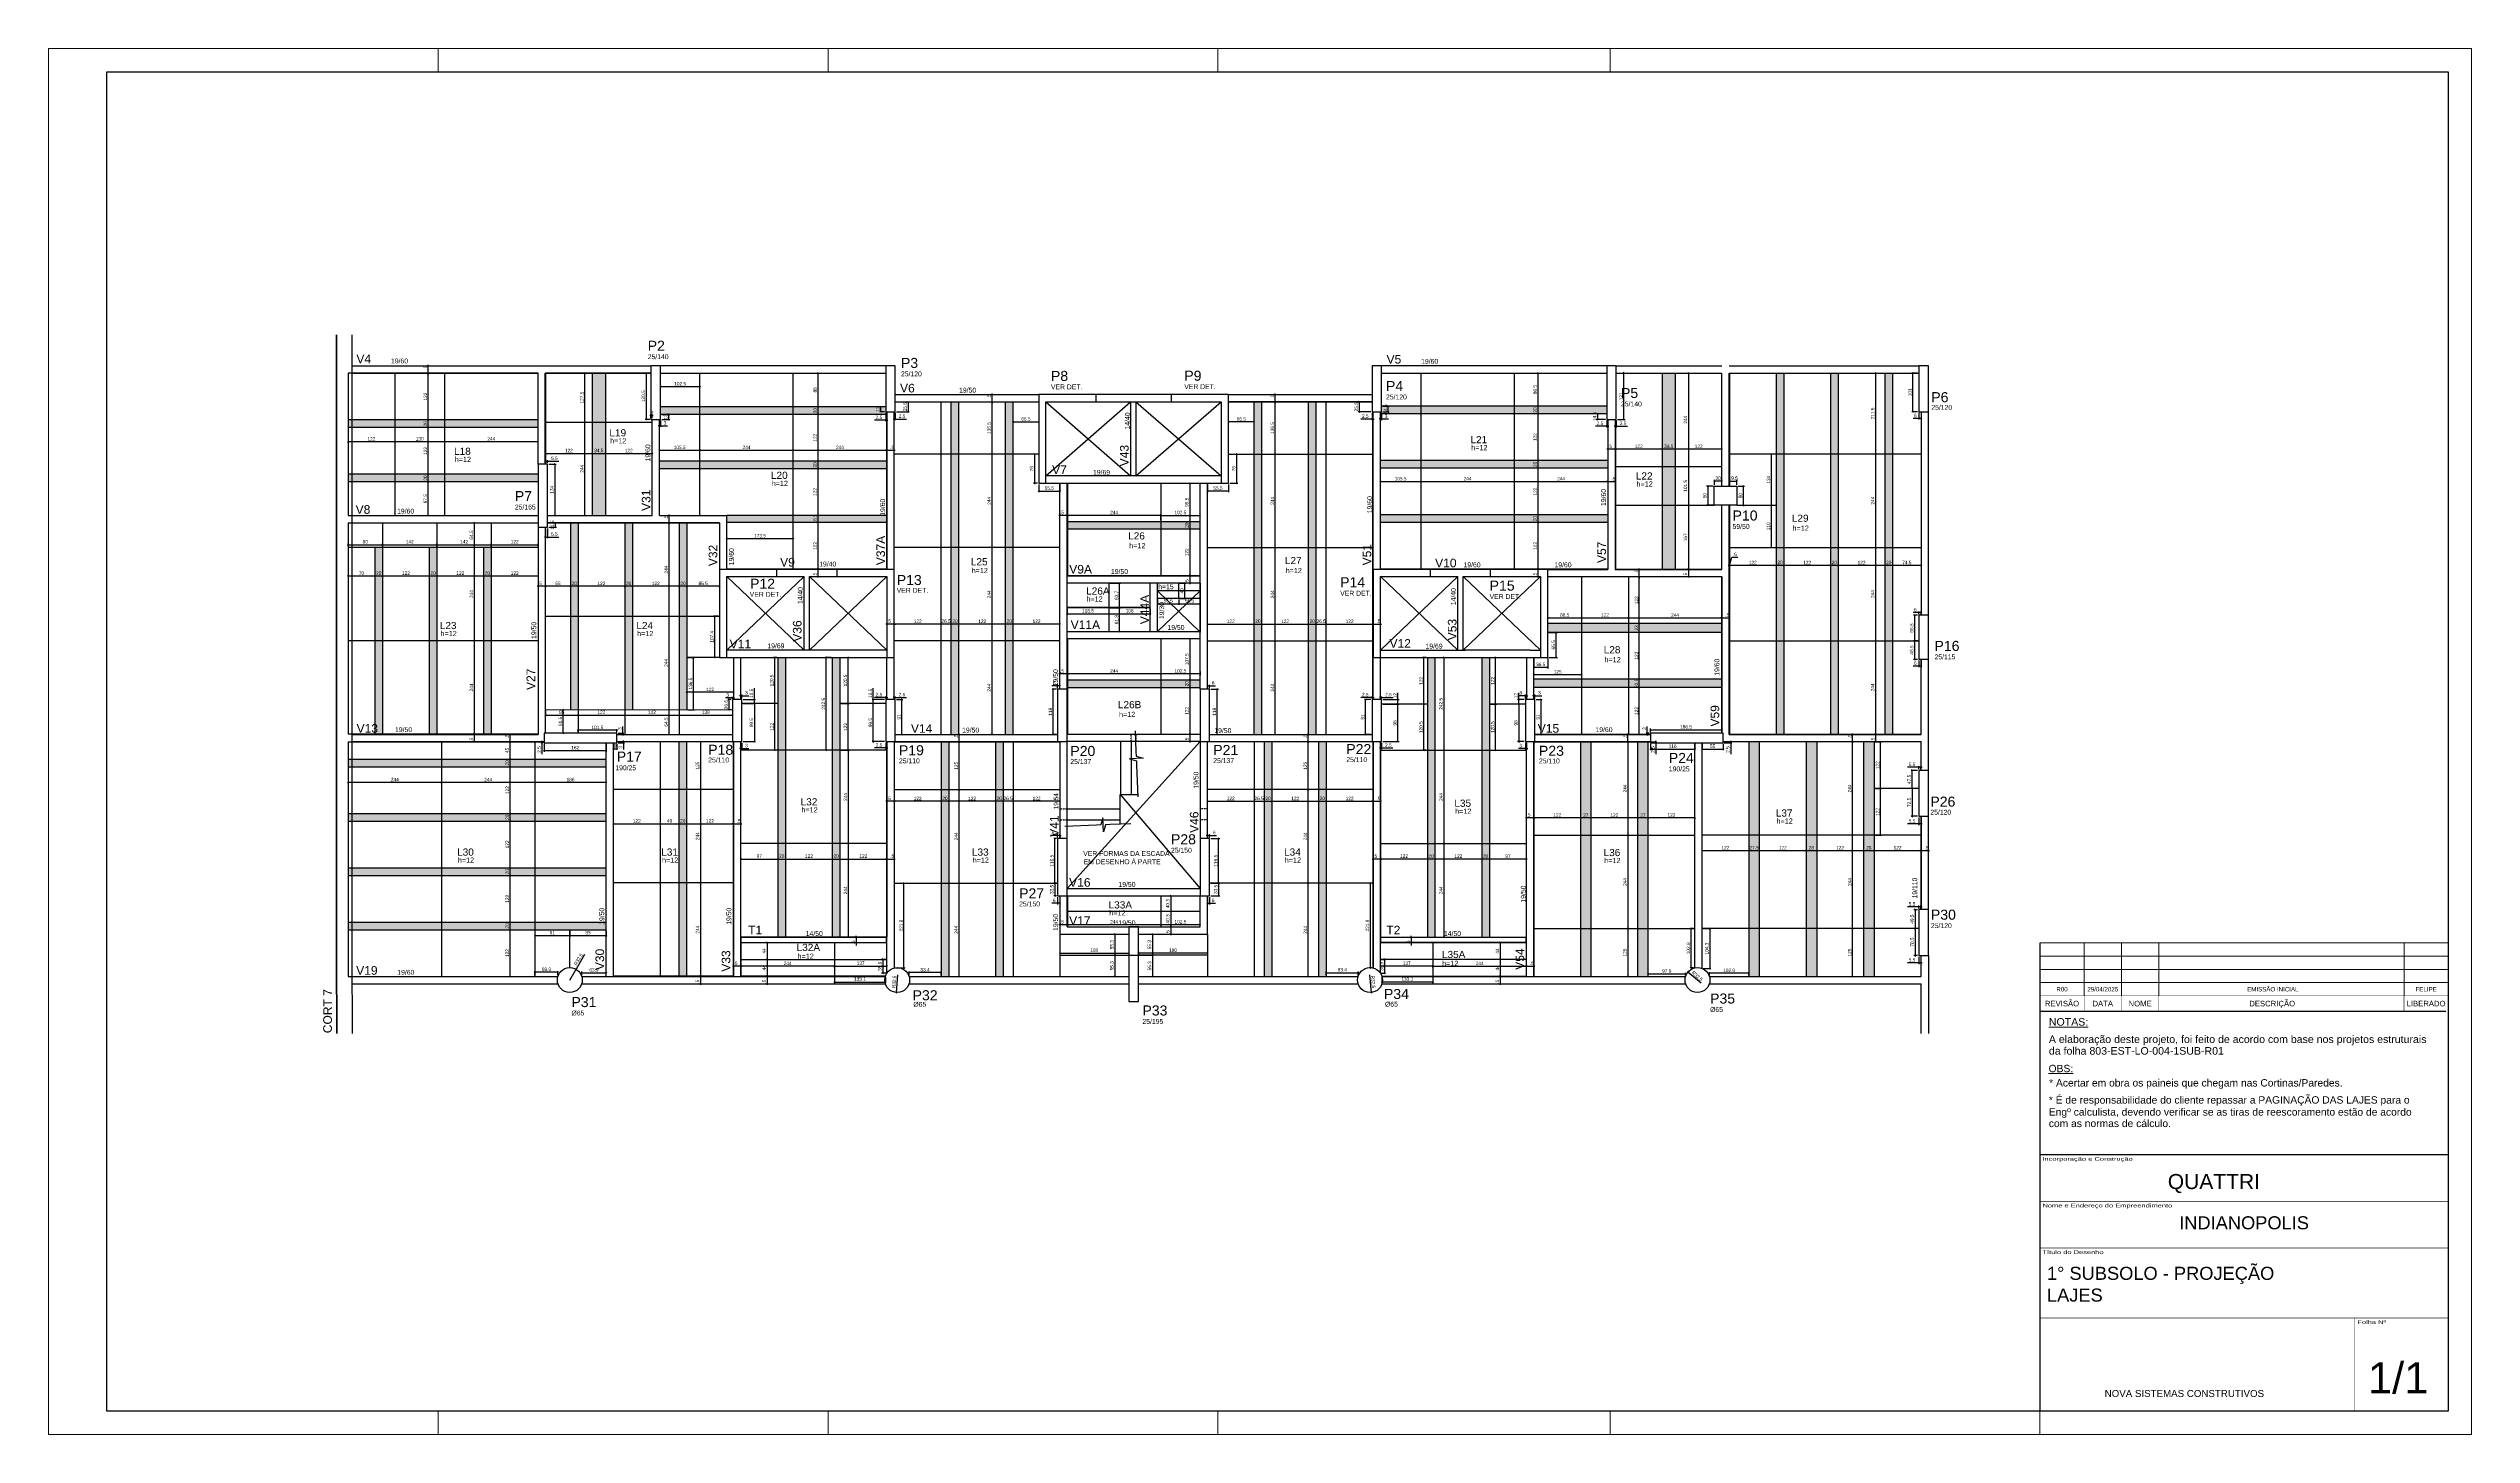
# Model space of a CAD drawing. Header units: millimetres. Extents: x 2716 to 9044, y 218 to 3839.
import ezdxf
from ezdxf.enums import TextEntityAlignment as Align

# ---------------------------------------------------------------- set-up
doc = ezdxf.new("R2010")
doc.units = ezdxf.units.MM
doc.linetypes.add('HIDDEN2', pattern=[0.1875, 0.125, -0.0625])
for name, color, linetype in [('1', 3, 'Continuous'), ('210', 3, 'HIDDEN2'), ('212', 3, 'Continuous'), ('213', 3, 'Continuous'), ('216', 3, 'Continuous'), ('220', 5, 'Continuous'), ('221', 1, 'Continuous'), ('222', 6, 'Continuous'), ('226', 4, 'Continuous'), ('230', 3, 'Continuous'), ('233', 6, 'Continuous'), ('249', 1, 'Continuous'), ('COTA', 2, 'Continuous'), ('Painéis', 200, 'Continuous')]:
    doc.layers.add(name, color=color, linetype=linetype)
for name, color, linetype, lineweight in [('CARIMBO', 255, 'Continuous', 9), ('FOLHA', 255, 'Continuous', 5), ('Folhas', 255, 'Continuous', 9), ('Hachura', 251, 'Continuous', 9)]:
    doc.layers.add(name, color=color, linetype=linetype, lineweight=lineweight)
doc.styles.add('ARIAL', font='arial.ttf')
doc.styles.add('COTA TECNICA-50', font='techl___.ttf', dxfattribs={"height": 9})
doc.styles.get("Standard").update_dxf_attribs({"font": 'arial.ttf'})
doc.styles.add('Tecnologia', font='')
doc.styles.add('VERDANA', font='verdana.ttf', dxfattribs={"oblique": 15})
doc.styles.get('Tecnologia').set_extended_font_data('Forgotten Futurist')
doc.dimstyles.new('COTA PAINEL-50', dxfattribs={"dimtxt": 9, "dimasz": 3, "dimexe": 3, "dimexo": 3, "dimgap": 3, "dimtad": 1, "dimdec": 1, "dimzin": 12, "dimdsep": 46, "dimtxsty": 'COTA TECNICA-50', "dimblk1": 'OBLIQUE', "dimblk2": 'OBLIQUE', "dimsah": 1, "dimcen": 0.9, "dimclrd": 4, "dimclre": 4, "dimclrt": 240, "dimadec": 1, "dimazin": 3, "dimtfac": 1, "dimtdec": 1, "dimtmove": 0, "dimatfit": 3, "dimfxl": 1, "dimtolj": 1, "dimtzin": 12, "dimarcsym": 0})

# ---------------------------------------------------------------- blocks, each defined once
blk = doc.blocks.new('Carimbo Laje')
at = {"layer": 'CARIMBO', "color": 30}
for points, const_width in [([(124981.9, 144853.7), (123684.7, 144853.7), (123684.7, 144038.4)], 4.45), ([(123684.7, 144705.5), (124981.9, 144705.5)], 1.48), ([(123684.7, 144557.3), (124981.9, 144557.3)], 1.48), ([(123684.7, 144334.9), (124981.9, 144334.9)], 1.48), ([(124685.4, 144038.4), (124685.4, 144334.9)], 1.48), ([(123684.7, 144038.4), (124981.9, 144038.4)], 1.48)]:
    blk.add_lwpolyline(points, dxfattribs=dict(at, const_width=const_width))
at = {"color": 0, "linetype": 'Continuous', "ltscale": 5, "style": 'ARIAL'}
blk.add_text('NOVA SISTEMAS CONSTRUTIVOS', height=22.118, dxfattribs=at).set_placement((123890.4, 144083.7))
at = {"color": 7, "style": 'ARIAL'}
blk.add_attdef('INCORPORAÇÃO_E_CONTRUÇÃO', text='', height=45.7, dxfattribs=at).set_placement((124364.7, 144777.9), align=Align.MIDDLE_CENTER)
blk.add_attdef('NOME_DA_OBRA', text='', height=41.5, dxfattribs=at).set_placement((124333.3, 144616.6), align=Align.CENTER)
for tag, p in [('PAVIMENTO', (123706.9, 144455.9)), ('TIPO_DE_PROJETO', (123706.9, 144386.8))]:
    blk.add_attdef(tag, p, '', height=41.5, dxfattribs=at)
at = {"color": 7, "style": 'ARIAL', "oblique": 10}
blk.add_attdef('FOLHA_Nº', text='', height=111.2, dxfattribs=at).set_placement((124832.8, 144149.1), align=Align.CENTER)
at = {"layer": 'CARIMBO', "color": 7, "style": 'VERDANA'}
blk.add_attdef('ENDEREÇO', text='', height=14.8, dxfattribs=at).set_placement((124333.3, 144572.1), align=Align.CENTER)
at = {"layer": 'Folhas', "style": 'Tecnologia', "width": 1.5}
for s, p in [('Incorporação e Construção', (123692.5, 144846.3)), ('Nome e Endereço do Empreendimento', (123692.5, 144698.1)), ('Título do Desenho', (123692.5, 144549.8)), ('Folha Nº', (124693.1, 144327.5))]:
    blk.add_text(s, height=11.86, dxfattribs=at).set_placement(p, align=Align.TOP_LEFT)
blk = doc.blocks.new('Revisão Carimbo')
at = {"color": 30}
for p, q in [((0, 155), (925, 155)), ((0, 125), (925, 125)), ((100, 35), (100, 155)), ((184.66, 35), (184.66, 155)), ((269.32, 35), (269.32, 155)), ((825, 35), (825, 155)), ((0, 95), (925, 95)), ((0, 65), (925, 65))]:
    blk.add_line(p, q, dxfattribs=at)
for points, const_width in [([(0, 0), (0, 155)], 3), ([(0, 0), (920, 0)], 3), ([(0, 35), (925, 35)], 1), ([(100, 35), (100, 0)], 1), ([(184.66, 35), (184.66, 0)], 1), ([(269.32, 35), (269.32, 0)], 1), ([(825, 35), (825, 0)], 1)]:
    blk.add_lwpolyline(points, dxfattribs=dict(at, const_width=const_width))
at = {"color": 7, "style": 'ARIAL'}
for s, p in [('REVISÃO', (50, 17.5)), ('DATA', (142.33, 17.5)), ('NOME', (226.99, 17.5)), ('DESCRIÇÃO', (526.27, 17.5)), ('LIBERADO', (875, 17.5))]:
    blk.add_text(s, height=12.5, dxfattribs=at).set_placement(p, align=Align.MIDDLE_CENTER)
at = {"layer": 'CARIMBO', "color": 7, "style": 'ARIAL'}
for tag, p in [('REVISÃO_03', (50, 140)), ('REVISÃO_02', (50, 110)), ('DATA', (142.33, 140)), ('DATA', (142.33, 110)), ('NOME', (226.99, 140)), ('NOME', (226.99, 110)), ('LIBERADO', (875, 140)), ('LIBERADO', (875, 110)), ('REVISÃO_01', (50, 80)), ('REVISÃO_00', (50, 50)), ('DATA', (142.33, 80)), ('DATA', (142.33, 50)), ('NOME', (226.99, 80)), ('NOME', (226.99, 50)), ('LIBERADO', (875, 80)), ('LIBERADO', (875, 50))]:
    blk.add_attdef(tag, text='', height=10, dxfattribs=at).set_placement(p, align=Align.MIDDLE_CENTER)
for p in [(279.32, 140), (279.32, 110), (279.32, 80), (279.32, 50)]:
    blk.add_attdef('DESCRIÇÃO', text='', height=10, dxfattribs=at).set_placement(p, align=Align.MIDDLE_LEFT)
blk = doc.blocks.new('_Oblique')
at = {"color": 0, "linetype": 'ByBlock', "lineweight": -2}
blk.add_line((-0.5, -0.5), (0.5, 0.5), dxfattribs=at)
blk = doc.blocks.new('*D4')
at = {"layer": 'COTA', "color": 4, "lineweight": -2, "transparency": 16777216}
blk.add_line((3707.7, 2618.9), (3707.7, 2706.4), dxfattribs=at)
at = {"layer": 'Defpoints', "color": 0, "transparency": 16777216}
for p in [(3707.7, 2706.4), (3707.7, 2706.4), (3707.7, 2618.9)]:
    blk.add_point(p, dxfattribs=at)
at = {"layer": 'COTA', "color": 4, "lineweight": -2, "transparency": 16777216, "xscale": 3, "yscale": 3, "zscale": 3}
for p, rotation in [((3707.7, 2706.4), 90), ((3707.7, 2618.9), 270)]:
    blk.add_blockref('_Oblique', p, dxfattribs=dict(at, rotation=rotation))
at = {"layer": 'COTA', "color": 240, "transparency": 16777216, "insert": (3700, 2662.7), "char_height": 9, "attachment_point": 5, "rotation": 90, "style": 'COTA TECNICA-50'}
blk.add_mtext('\\A1;87.5', dxfattribs=at)
blk = doc.blocks.new('*D5')
at = {"layer": 'COTA', "color": 4, "lineweight": -2, "transparency": 16777216}
for p, q in [((3709, 2726.4), (3704.7, 2726.4)), ((3707.7, 2706.4), (3707.7, 2726.4))]:
    blk.add_line(p, q, dxfattribs=at)
at = {"layer": 'Defpoints', "color": 0, "transparency": 16777216}
for p in [(3707.7, 2726.4), (3712, 2726.4), (3707.7, 2706.4)]:
    blk.add_point(p, dxfattribs=at)
at = {"layer": 'COTA', "color": 4, "lineweight": -2, "transparency": 16777216, "xscale": 3, "yscale": 3, "zscale": 3}
for p, rotation in [((3707.7, 2726.4), 90), ((3707.7, 2706.4), 270)]:
    blk.add_blockref('_Oblique', p, dxfattribs=dict(at, rotation=rotation))
at = {"layer": 'COTA', "color": 240, "transparency": 16777216, "insert": (3700.1, 2716.4), "char_height": 9, "attachment_point": 5, "rotation": 90, "style": 'COTA TECNICA-50'}
blk.add_mtext('\\A1;20', dxfattribs=at)
blk = doc.blocks.new('*D6')
at = {"layer": 'COTA', "color": 4, "lineweight": -2, "transparency": 16777216}
for p, q in [((3709, 2848.4), (3704.7, 2848.4)), ((3707.7, 2726.4), (3707.7, 2848.4)), ((3710.7, 2726.4), (3710.7, 2726.4))]:
    blk.add_line(p, q, dxfattribs=at)
at = {"layer": 'Defpoints', "color": 0, "transparency": 16777216}
for p in [(3707.7, 2848.4), (3712, 2848.4), (3707.7, 2726.4)]:
    blk.add_point(p, dxfattribs=at)
at = {"layer": 'COTA', "color": 4, "lineweight": -2, "transparency": 16777216, "xscale": 3, "yscale": 3, "zscale": 3}
for p, rotation in [((3707.7, 2848.4), 90), ((3707.7, 2726.4), 270)]:
    blk.add_blockref('_Oblique', p, dxfattribs=dict(at, rotation=rotation))
at = {"layer": 'COTA', "color": 240, "transparency": 16777216, "insert": (3700.1, 2787.4), "char_height": 9, "attachment_point": 5, "rotation": 90, "style": 'COTA TECNICA-50'}
blk.add_mtext('\\A1;122', dxfattribs=at)
blk = doc.blocks.new('*D7')
at = {"layer": 'COTA', "color": 4, "lineweight": -2, "transparency": 16777216}
for p, q in [((3709, 2848.4), (3704.7, 2848.4)), ((3707.7, 2848.4), (3707.7, 2868.4))]:
    blk.add_line(p, q, dxfattribs=at)
at = {"layer": 'Defpoints', "color": 0, "transparency": 16777216}
for p in [(3707.7, 2868.4), (3707.7, 2868.4), (3712, 2848.4)]:
    blk.add_point(p, dxfattribs=at)
at = {"layer": 'COTA', "color": 4, "lineweight": -2, "transparency": 16777216, "xscale": 3, "yscale": 3, "zscale": 3}
for p, rotation in [((3707.7, 2868.4), 90), ((3707.7, 2848.4), 270)]:
    blk.add_blockref('_Oblique', p, dxfattribs=dict(at, rotation=rotation))
at = {"layer": 'COTA', "color": 240, "transparency": 16777216, "insert": (3700.1, 2858.4), "char_height": 9, "attachment_point": 5, "rotation": 90, "style": 'COTA TECNICA-50'}
blk.add_mtext('\\A1;20', dxfattribs=at)
blk = doc.blocks.new('*D8')
at = {"layer": 'COTA', "color": 4, "lineweight": -2, "transparency": 16777216}
for p, q in [((3709, 2990.4), (3704.7, 2990.4)), ((3707.7, 2868.4), (3707.7, 2990.4))]:
    blk.add_line(p, q, dxfattribs=at)
at = {"layer": 'Defpoints', "color": 0, "transparency": 16777216}
for p in [(3707.7, 2990.4), (3712, 2990.4), (3707.7, 2868.4)]:
    blk.add_point(p, dxfattribs=at)
at = {"layer": 'COTA', "color": 4, "lineweight": -2, "transparency": 16777216, "xscale": 3, "yscale": 3, "zscale": 3}
for p, rotation in [((3707.7, 2990.4), 90), ((3707.7, 2868.4), 270)]:
    blk.add_blockref('_Oblique', p, dxfattribs=dict(at, rotation=rotation))
at = {"layer": 'COTA', "color": 240, "transparency": 16777216, "insert": (3700.1, 2929.4), "char_height": 9, "attachment_point": 5, "rotation": 90, "style": 'COTA TECNICA-50'}
blk.add_mtext('\\A1;122', dxfattribs=at)
blk = doc.blocks.new('*D9')
at = {"layer": 'COTA', "color": 4, "lineweight": -2, "transparency": 16777216}
for p, q in [((3715.2, 2990.9), (3704.7, 2990.9)), ((3709, 2990.4), (3704.7, 2990.4)), ((3707.7, 2990.9), (3707.7, 3012.5)), ((3707.7, 2990.4), (3707.7, 2990.9)), ((3707.7, 2990.4), (3707.7, 2987.4))]:
    blk.add_line(p, q, dxfattribs=at)
at = {"layer": 'Defpoints', "color": 0, "transparency": 16777216}
for p in [(3707.7, 2990.9), (3712, 2990.4), (3718.2, 2990.9)]:
    blk.add_point(p, dxfattribs=at)
at = {"layer": 'COTA', "color": 4, "lineweight": -2, "transparency": 16777216, "xscale": 3, "yscale": 3, "zscale": 3}
for p, rotation in [((3707.7, 2990.9), 270), ((3707.7, 2990.4), 90)]:
    blk.add_blockref('_Oblique', p, dxfattribs=dict(at, rotation=rotation))
at = {"layer": 'COTA', "color": 240, "transparency": 16777216, "insert": (3700.1, 3004.7), "char_height": 9, "attachment_point": 5, "rotation": 90, "style": 'COTA TECNICA-50'}
blk.add_mtext('\\A1;.5', dxfattribs=at)
blk = doc.blocks.new('*D94')
at = {"layer": 'COTA', "color": 4, "lineweight": -2, "transparency": 16777216}
for p, q in [((3994.3, 2811.3), (3750.3, 2811.3)), ((3994.3, 2808.3), (3994.3, 2808.3))]:
    blk.add_line(p, q, dxfattribs=at)
at = {"layer": 'Defpoints', "color": 0, "transparency": 16777216}
for p in [(3750.3, 2811.3), (3750.3, 2811.3), (3994.3, 2811.3)]:
    blk.add_point(p, dxfattribs=at)
at = {"layer": 'COTA', "color": 4, "lineweight": -2, "transparency": 16777216, "xscale": 3, "yscale": 3, "zscale": 3, "rotation": 180}
blk.add_blockref('_Oblique', (3750.3, 2811.3), dxfattribs=at)
at = {"layer": 'COTA', "color": 4, "lineweight": -2, "transparency": 16777216, "xscale": 3, "yscale": 3, "zscale": 3}
blk.add_blockref('_Oblique', (3994.3, 2811.3), dxfattribs=at)
at = {"layer": 'COTA', "color": 240, "transparency": 16777216, "insert": (3872.3, 2818.9), "char_height": 9, "attachment_point": 5, "style": 'COTA TECNICA-50'}
blk.add_mtext('\\A1;244', dxfattribs=at)
blk = doc.blocks.new('*D10')
at = {"layer": 'COTA', "color": 4, "lineweight": -2, "transparency": 16777216}
for p, q in [((3750.3, 2811.3), (3620.3, 2811.3)), ((3750.3, 2808.3), (3750.3, 2808.3))]:
    blk.add_line(p, q, dxfattribs=at)
at = {"layer": 'Defpoints', "color": 0, "transparency": 16777216}
for p in [(3620.3, 2811.3), (3620.3, 2811.3), (3750.3, 2811.3)]:
    blk.add_point(p, dxfattribs=at)
at = {"layer": 'COTA', "color": 4, "lineweight": -2, "transparency": 16777216, "xscale": 3, "yscale": 3, "zscale": 3, "rotation": 180}
blk.add_blockref('_Oblique', (3620.3, 2811.3), dxfattribs=at)
at = {"layer": 'COTA', "color": 4, "lineweight": -2, "transparency": 16777216, "xscale": 3, "yscale": 3, "zscale": 3}
blk.add_blockref('_Oblique', (3750.3, 2811.3), dxfattribs=at)
at = {"layer": 'COTA', "color": 240, "transparency": 16777216, "insert": (3685.3, 2819), "char_height": 9, "attachment_point": 5, "style": 'COTA TECNICA-50'}
blk.add_mtext('\\A1;130', dxfattribs=at)
blk = doc.blocks.new('*D95')
at = {"layer": 'COTA', "color": 4, "lineweight": -2, "transparency": 16777216}
for p, q in [((3620.3, 2811.3), (3498.3, 2811.3)), ((3620.3, 2808.3), (3620.3, 2808.3))]:
    blk.add_line(p, q, dxfattribs=at)
at = {"layer": 'Defpoints', "color": 0, "transparency": 16777216}
for p in [(3498.3, 2811.3), (3498.3, 2811.3), (3620.3, 2811.3)]:
    blk.add_point(p, dxfattribs=at)
at = {"layer": 'COTA', "color": 4, "lineweight": -2, "transparency": 16777216, "xscale": 3, "yscale": 3, "zscale": 3, "rotation": 180}
blk.add_blockref('_Oblique', (3498.3, 2811.3), dxfattribs=at)
at = {"layer": 'COTA', "color": 4, "lineweight": -2, "transparency": 16777216, "xscale": 3, "yscale": 3, "zscale": 3}
blk.add_blockref('_Oblique', (3620.3, 2811.3), dxfattribs=at)
at = {"layer": 'COTA', "color": 240, "transparency": 16777216, "insert": (3559.3, 2818.9), "char_height": 9, "attachment_point": 5, "style": 'COTA TECNICA-50'}
blk.add_mtext('\\A1;122', dxfattribs=at)
blk = doc.blocks.new('*D11')
at = {"layer": 'COTA', "color": 4, "lineweight": -2, "transparency": 16777216}
blk.add_line((4013.8, 2780.9), (4135.8, 2780.9), dxfattribs=at)
at = {"layer": 'Defpoints', "color": 0, "transparency": 16777216}
for p in [(4013.8, 2780.9), (4135.8, 2780.9), (4135.8, 2780.9)]:
    blk.add_point(p, dxfattribs=at)
at = {"layer": 'COTA', "color": 4, "lineweight": -2, "transparency": 16777216, "xscale": 3, "yscale": 3, "zscale": 3, "rotation": 180}
blk.add_blockref('_Oblique', (4013.8, 2780.9), dxfattribs=at)
at = {"layer": 'COTA', "color": 4, "lineweight": -2, "transparency": 16777216, "xscale": 3, "yscale": 3, "zscale": 3}
blk.add_blockref('_Oblique', (4135.8, 2780.9), dxfattribs=at)
at = {"layer": 'COTA', "color": 240, "transparency": 16777216, "insert": (4074.8, 2788.4), "char_height": 9, "attachment_point": 5, "style": 'COTA TECNICA-50'}
blk.add_mtext('\\A1;122', dxfattribs=at)
blk = doc.blocks.new('*D12')
at = {"layer": 'COTA', "color": 4, "lineweight": -2, "transparency": 16777216}
blk.add_line((4135.8, 2780.9), (4170.3, 2780.9), dxfattribs=at)
at = {"layer": 'Defpoints', "color": 0, "transparency": 16777216}
for p in [(4135.8, 2780.9), (4170.3, 2780.9), (4170.3, 2780.9)]:
    blk.add_point(p, dxfattribs=at)
at = {"layer": 'COTA', "color": 4, "lineweight": -2, "transparency": 16777216, "xscale": 3, "yscale": 3, "zscale": 3, "rotation": 180}
blk.add_blockref('_Oblique', (4135.8, 2780.9), dxfattribs=at)
at = {"layer": 'COTA', "color": 4, "lineweight": -2, "transparency": 16777216, "xscale": 3, "yscale": 3, "zscale": 3}
blk.add_blockref('_Oblique', (4170.3, 2780.9), dxfattribs=at)
at = {"layer": 'COTA', "color": 240, "transparency": 16777216, "insert": (4153, 2788.6), "char_height": 9, "attachment_point": 5, "style": 'COTA TECNICA-50'}
blk.add_mtext('\\A1;34.5', dxfattribs=at)
blk = doc.blocks.new('*D13')
at = {"layer": 'COTA', "color": 4, "lineweight": -2, "transparency": 16777216}
blk.add_line((4170.3, 2780.9), (4292.3, 2780.9), dxfattribs=at)
at = {"layer": 'Defpoints', "color": 0, "transparency": 16777216}
for p in [(4170.3, 2780.9), (4292.3, 2780.9), (4292.3, 2780.9)]:
    blk.add_point(p, dxfattribs=at)
at = {"layer": 'COTA', "color": 4, "lineweight": -2, "transparency": 16777216, "xscale": 3, "yscale": 3, "zscale": 3, "rotation": 180}
blk.add_blockref('_Oblique', (4170.3, 2780.9), dxfattribs=at)
at = {"layer": 'COTA', "color": 4, "lineweight": -2, "transparency": 16777216, "xscale": 3, "yscale": 3, "zscale": 3}
blk.add_blockref('_Oblique', (4292.3, 2780.9), dxfattribs=at)
at = {"layer": 'COTA', "color": 240, "transparency": 16777216, "insert": (4231.3, 2788.4), "char_height": 9, "attachment_point": 5, "style": 'COTA TECNICA-50'}
blk.add_mtext('\\A1;122', dxfattribs=at)
blk = doc.blocks.new('*D96')
at = {"layer": 'COTA', "color": 4, "lineweight": -2, "transparency": 16777216}
for p, q in [((4013.8, 2760.5), (4010.8, 2760.5)), ((4013.8, 2755.9), (4013.8, 2763.5)), ((4013.8, 2760.5), (4019.3, 2760.5)), ((4019.3, 2755.9), (4019.3, 2763.5)), ((4019.3, 2760.5), (4048.8, 2760.5))]:
    blk.add_line(p, q, dxfattribs=at)
at = {"layer": 'Defpoints', "color": 0, "transparency": 16777216}
for p in [(4013.8, 2752.9), (4019.3, 2760.5), (4019.3, 2752.9)]:
    blk.add_point(p, dxfattribs=at)
at = {"layer": 'COTA', "color": 4, "lineweight": -2, "transparency": 16777216, "xscale": 3, "yscale": 3, "zscale": 3}
blk.add_blockref('_Oblique', (4013.8, 2760.5), dxfattribs=at)
at = {"layer": 'COTA', "color": 4, "lineweight": -2, "transparency": 16777216, "xscale": 3, "yscale": 3, "zscale": 3, "rotation": 180}
blk.add_blockref('_Oblique', (4019.3, 2760.5), dxfattribs=at)
at = {"layer": 'COTA', "color": 240, "transparency": 16777216, "insert": (4037.1, 2768.1), "char_height": 9, "attachment_point": 5, "style": 'COTA TECNICA-50'}
blk.add_mtext('\\A1;5.5', dxfattribs=at)
blk = doc.blocks.new('*D97')
at = {"layer": 'COTA', "color": 4, "lineweight": -2, "transparency": 16777216}
for p, q in [((4022.3, 2752.9), (4041.3, 2752.9)), ((4038.3, 2752.9), (4038.3, 2618.9)), ((4022.3, 2618.9), (4041.3, 2618.9))]:
    blk.add_line(p, q, dxfattribs=at)
at = {"layer": 'Defpoints', "color": 0, "transparency": 16777216}
for p in [(4019.3, 2752.9), (4019.3, 2618.9), (4038.3, 2618.9)]:
    blk.add_point(p, dxfattribs=at)
at = {"layer": 'COTA', "color": 4, "lineweight": -2, "transparency": 16777216, "xscale": 3, "yscale": 3, "zscale": 3}
for p, rotation in [((4038.3, 2752.9), 90), ((4038.3, 2618.9), 270)]:
    blk.add_blockref('_Oblique', p, dxfattribs=dict(at, rotation=rotation))
at = {"layer": 'COTA', "color": 240, "transparency": 16777216, "insert": (4030.6, 2685.9), "char_height": 9, "attachment_point": 5, "rotation": 90, "style": 'COTA TECNICA-50'}
blk.add_mtext('\\A1;134', dxfattribs=at)
blk = doc.blocks.new('*D98')
at = {"layer": 'COTA', "color": 4, "lineweight": -2, "transparency": 16777216}
for p, q in [((4286.3, 2990.4), (4273.9, 2990.4)), ((4276.9, 2990.4), (4276.9, 2869.9)), ((4286.3, 2869.9), (4273.9, 2869.9))]:
    blk.add_line(p, q, dxfattribs=at)
at = {"layer": 'Defpoints', "color": 0, "transparency": 16777216}
for p in [(4289.3, 2990.4), (4276.9, 2869.9), (4289.3, 2869.9)]:
    blk.add_point(p, dxfattribs=at)
at = {"layer": 'COTA', "color": 4, "lineweight": -2, "transparency": 16777216, "xscale": 3, "yscale": 3, "zscale": 3}
for p, rotation in [((4276.9, 2990.4), 90), ((4276.9, 2869.9), 270)]:
    blk.add_blockref('_Oblique', p, dxfattribs=dict(at, rotation=rotation))
at = {"layer": 'COTA', "color": 240, "transparency": 16777216, "insert": (4269.3, 2930.2), "char_height": 9, "attachment_point": 5, "rotation": 90, "style": 'COTA TECNICA-50'}
blk.add_mtext('\\A1;120.5', dxfattribs=at)
blk = doc.blocks.new('*D99')
at = {"layer": 'COTA', "color": 4, "lineweight": -2, "transparency": 16777216}
for p, q in [((4289.3, 2879.6), (4286.3, 2879.6)), ((4289.3, 2872.9), (4289.3, 2882.6)), ((4292.3, 2879.6), (4289.3, 2879.6)), ((4292.3, 2872.9), (4292.3, 2882.6)), ((4292.3, 2879.6), (4295.3, 2879.6))]:
    blk.add_line(p, q, dxfattribs=at)
at = {"layer": 'Defpoints', "color": 0, "transparency": 16777216}
for p in [(4289.3, 2879.6), (4289.3, 2869.9), (4292.3, 2869.9)]:
    blk.add_point(p, dxfattribs=at)
at = {"layer": 'COTA', "color": 4, "lineweight": -2, "transparency": 16777216, "xscale": 3, "yscale": 3, "zscale": 3}
blk.add_blockref('_Oblique', (4289.3, 2879.6), dxfattribs=at)
at = {"layer": 'COTA', "color": 4, "lineweight": -2, "transparency": 16777216, "xscale": 3, "yscale": 3, "zscale": 3, "rotation": 180}
blk.add_blockref('_Oblique', (4292.3, 2879.6), dxfattribs=at)
at = {"layer": 'COTA', "color": 240, "transparency": 16777216, "insert": (4290.8, 2887.3), "char_height": 9, "attachment_point": 5, "style": 'COTA TECNICA-50'}
blk.add_mtext('\\A1;3', dxfattribs=at)
blk = doc.blocks.new('*D100')
at = {"layer": 'COTA', "color": 4, "lineweight": -2, "transparency": 16777216}
blk.add_line((4116.5, 2618.9), (4116.5, 2862.9), dxfattribs=at)
at = {"layer": 'Defpoints', "color": 0, "transparency": 16777216}
for p in [(4116.5, 2862.9), (4116.5, 2862.9), (4116.5, 2618.9)]:
    blk.add_point(p, dxfattribs=at)
at = {"layer": 'COTA', "color": 4, "lineweight": -2, "transparency": 16777216, "xscale": 3, "yscale": 3, "zscale": 3}
for p, rotation in [((4116.5, 2862.9), 90), ((4116.5, 2618.9), 270)]:
    blk.add_blockref('_Oblique', p, dxfattribs=dict(at, rotation=rotation))
at = {"layer": 'COTA', "color": 240, "transparency": 16777216, "insert": (4108.9, 2740.9), "char_height": 9, "attachment_point": 5, "rotation": 90, "style": 'COTA TECNICA-50'}
blk.add_mtext('\\A1;244', dxfattribs=at)
blk = doc.blocks.new('*D101')
at = {"layer": 'COTA', "color": 4, "lineweight": -2, "transparency": 16777216}
blk.add_line((4116.5, 2862.9), (4116.5, 2990.4), dxfattribs=at)
at = {"layer": 'Defpoints', "color": 0, "transparency": 16777216}
for p in [(4116.5, 2990.4), (4116.5, 2990.4), (4116.5, 2862.9)]:
    blk.add_point(p, dxfattribs=at)
at = {"layer": 'COTA', "color": 4, "lineweight": -2, "transparency": 16777216, "xscale": 3, "yscale": 3, "zscale": 3}
for p, rotation in [((4116.5, 2990.4), 90), ((4116.5, 2862.9), 270)]:
    blk.add_blockref('_Oblique', p, dxfattribs=dict(at, rotation=rotation))
at = {"layer": 'COTA', "color": 240, "transparency": 16777216, "insert": (4108.9, 2926.7), "char_height": 9, "attachment_point": 5, "rotation": 90, "style": 'COTA TECNICA-50'}
blk.add_mtext('\\A1;127.5', dxfattribs=at)
blk = doc.blocks.new('*D102')
at = {"layer": 'COTA', "color": 4, "lineweight": -2, "transparency": 16777216}
for p, q in [((3827.7, 2599.9), (3827.7, 2535.4)), ((3830.7, 2599.9), (3830.7, 2599.9))]:
    blk.add_line(p, q, dxfattribs=at)
at = {"layer": 'Defpoints', "color": 0, "transparency": 16777216}
for p in [(3827.7, 2599.9), (3827.7, 2535.4), (3827.7, 2535.4)]:
    blk.add_point(p, dxfattribs=at)
at = {"layer": 'COTA', "color": 4, "lineweight": -2, "transparency": 16777216, "xscale": 3, "yscale": 3, "zscale": 3}
for p, rotation in [((3827.7, 2599.9), 90), ((3827.7, 2535.4), 270)]:
    blk.add_blockref('_Oblique', p, dxfattribs=dict(at, rotation=rotation))
at = {"layer": 'COTA', "color": 240, "transparency": 16777216, "insert": (3820.1, 2567.7), "char_height": 9, "attachment_point": 5, "rotation": 90, "style": 'COTA TECNICA-50'}
blk.add_mtext('\\A1;64.5', dxfattribs=at)
blk = doc.blocks.new('*D14')
at = {"layer": 'COTA', "color": 4, "lineweight": -2, "transparency": 16777216}
blk.add_line((3827.7, 2535.4), (3827.7, 2291.4), dxfattribs=at)
at = {"layer": 'Defpoints', "color": 0, "transparency": 16777216}
for p in [(3827.7, 2535.4), (3827.7, 2291.4), (3827.7, 2291.4)]:
    blk.add_point(p, dxfattribs=at)
at = {"layer": 'COTA', "color": 4, "lineweight": -2, "transparency": 16777216, "xscale": 3, "yscale": 3, "zscale": 3}
for p, rotation in [((3827.7, 2535.4), 90), ((3827.7, 2291.4), 270)]:
    blk.add_blockref('_Oblique', p, dxfattribs=dict(at, rotation=rotation))
at = {"layer": 'COTA', "color": 240, "transparency": 16777216, "insert": (3820.1, 2413.4), "char_height": 9, "attachment_point": 5, "rotation": 90, "style": 'COTA TECNICA-50'}
blk.add_mtext('\\A1;244', dxfattribs=at)
blk = doc.blocks.new('*D103')
at = {"layer": 'COTA', "color": 4, "lineweight": -2, "transparency": 16777216}
for p, q in [((3827.7, 2291.4), (3827.7, 2047.4)), ((3830.7, 2291.4), (3830.7, 2291.4))]:
    blk.add_line(p, q, dxfattribs=at)
at = {"layer": 'Defpoints', "color": 0, "transparency": 16777216}
for p in [(3827.7, 2291.4), (3827.7, 2047.4), (3827.7, 2047.4)]:
    blk.add_point(p, dxfattribs=at)
at = {"layer": 'COTA', "color": 4, "lineweight": -2, "transparency": 16777216, "xscale": 3, "yscale": 3, "zscale": 3}
for p, rotation in [((3827.7, 2291.4), 90), ((3827.7, 2047.4), 270)]:
    blk.add_blockref('_Oblique', p, dxfattribs=dict(at, rotation=rotation))
at = {"layer": 'COTA', "color": 240, "transparency": 16777216, "insert": (3820.1, 2169.4), "char_height": 9, "attachment_point": 5, "rotation": 90, "style": 'COTA TECNICA-50'}
blk.add_mtext('\\A1;244', dxfattribs=at)
blk = doc.blocks.new('*D104')
at = {"layer": 'COTA', "color": 4, "lineweight": -2, "transparency": 16777216}
for p, q in [((3827.7, 2047.4), (3827.7, 2050.4)), ((3827.7, 2047.4), (3827.7, 2046.9)), ((3827.7, 2046.9), (3827.7, 2025.3))]:
    blk.add_line(p, q, dxfattribs=at)
at = {"layer": 'Defpoints', "color": 0, "transparency": 16777216}
for p in [(3827.7, 2047.4), (3827.7, 2046.9), (3827.7, 2046.9)]:
    blk.add_point(p, dxfattribs=at)
at = {"layer": 'COTA', "color": 4, "lineweight": -2, "transparency": 16777216, "xscale": 3, "yscale": 3, "zscale": 3}
for p, rotation in [((3827.7, 2047.4), 270), ((3827.7, 2046.9), 90)]:
    blk.add_blockref('_Oblique', p, dxfattribs=dict(at, rotation=rotation))
at = {"layer": 'COTA', "color": 240, "transparency": 16777216, "insert": (3820.1, 2033.1), "char_height": 9, "attachment_point": 5, "rotation": 90, "style": 'COTA TECNICA-50'}
blk.add_mtext('\\A1;.5', dxfattribs=at)
blk = doc.blocks.new('*D105')
at = {"layer": 'COTA', "color": 4, "lineweight": -2, "transparency": 16777216}
blk.add_line((3994.3, 2460.6), (3872.3, 2460.6), dxfattribs=at)
at = {"layer": 'Defpoints', "color": 0, "transparency": 16777216}
for p in [(3872.3, 2460.6), (3872.3, 2460.6), (3994.3, 2460.6)]:
    blk.add_point(p, dxfattribs=at)
at = {"layer": 'COTA', "color": 4, "lineweight": -2, "transparency": 16777216, "xscale": 3, "yscale": 3, "zscale": 3, "rotation": 180}
blk.add_blockref('_Oblique', (3872.3, 2460.6), dxfattribs=at)
at = {"layer": 'COTA', "color": 4, "lineweight": -2, "transparency": 16777216, "xscale": 3, "yscale": 3, "zscale": 3}
blk.add_blockref('_Oblique', (3994.3, 2460.6), dxfattribs=at)
at = {"layer": 'COTA', "color": 240, "transparency": 16777216, "insert": (3933.3, 2468.1), "char_height": 9, "attachment_point": 5, "style": 'COTA TECNICA-50'}
blk.add_mtext('\\A1;122', dxfattribs=at)
blk = doc.blocks.new('*D137')
at = {"layer": 'COTA', "color": 4, "lineweight": -2, "transparency": 16777216}
blk.add_line((3872.3, 2460.6), (3852.3, 2460.6), dxfattribs=at)
at = {"layer": 'Defpoints', "color": 0, "transparency": 16777216}
for p in [(3852.3, 2460.6), (3852.3, 2460.6), (3872.3, 2460.6)]:
    blk.add_point(p, dxfattribs=at)
at = {"layer": 'COTA', "color": 4, "lineweight": -2, "transparency": 16777216, "xscale": 3, "yscale": 3, "zscale": 3, "rotation": 180}
blk.add_blockref('_Oblique', (3852.3, 2460.6), dxfattribs=at)
at = {"layer": 'COTA', "color": 4, "lineweight": -2, "transparency": 16777216, "xscale": 3, "yscale": 3, "zscale": 3}
blk.add_blockref('_Oblique', (3872.3, 2460.6), dxfattribs=at)
at = {"layer": 'COTA', "color": 240, "transparency": 16777216, "insert": (3862.3, 2468.2), "char_height": 9, "attachment_point": 5, "style": 'COTA TECNICA-50'}
blk.add_mtext('\\A1;20', dxfattribs=at)
blk = doc.blocks.new('*D138')
at = {"layer": 'COTA', "color": 4, "lineweight": -2, "transparency": 16777216}
blk.add_line((3852.3, 2460.6), (3730.3, 2460.6), dxfattribs=at)
at = {"layer": 'Defpoints', "color": 0, "transparency": 16777216}
for p in [(3730.3, 2460.6), (3730.3, 2460.6), (3852.3, 2460.6)]:
    blk.add_point(p, dxfattribs=at)
at = {"layer": 'COTA', "color": 4, "lineweight": -2, "transparency": 16777216, "xscale": 3, "yscale": 3, "zscale": 3, "rotation": 180}
blk.add_blockref('_Oblique', (3730.3, 2460.6), dxfattribs=at)
at = {"layer": 'COTA', "color": 4, "lineweight": -2, "transparency": 16777216, "xscale": 3, "yscale": 3, "zscale": 3}
blk.add_blockref('_Oblique', (3852.3, 2460.6), dxfattribs=at)
at = {"layer": 'COTA', "color": 240, "transparency": 16777216, "insert": (3791.3, 2468.1), "char_height": 9, "attachment_point": 5, "style": 'COTA TECNICA-50'}
blk.add_mtext('\\A1;122', dxfattribs=at)
blk = doc.blocks.new('*D139')
at = {"layer": 'COTA', "color": 4, "lineweight": -2, "transparency": 16777216}
blk.add_line((3730.3, 2460.6), (3710.3, 2460.6), dxfattribs=at)
at = {"layer": 'Defpoints', "color": 0, "transparency": 16777216}
for p in [(3710.3, 2460.6), (3710.3, 2460.6), (3730.3, 2460.6)]:
    blk.add_point(p, dxfattribs=at)
at = {"layer": 'COTA', "color": 4, "lineweight": -2, "transparency": 16777216, "xscale": 3, "yscale": 3, "zscale": 3, "rotation": 180}
blk.add_blockref('_Oblique', (3710.3, 2460.6), dxfattribs=at)
at = {"layer": 'COTA', "color": 4, "lineweight": -2, "transparency": 16777216, "xscale": 3, "yscale": 3, "zscale": 3}
blk.add_blockref('_Oblique', (3730.3, 2460.6), dxfattribs=at)
at = {"layer": 'COTA', "color": 240, "transparency": 16777216, "insert": (3720.3, 2468.2), "char_height": 9, "attachment_point": 5, "style": 'COTA TECNICA-50'}
blk.add_mtext('\\A1;20', dxfattribs=at)
blk = doc.blocks.new('*D140')
at = {"layer": 'COTA', "color": 4, "lineweight": -2, "transparency": 16777216}
blk.add_line((3710.3, 2460.6), (3588.3, 2460.6), dxfattribs=at)
at = {"layer": 'Defpoints', "color": 0, "transparency": 16777216}
for p in [(3588.3, 2460.6), (3588.3, 2460.6), (3710.3, 2460.6)]:
    blk.add_point(p, dxfattribs=at)
at = {"layer": 'COTA', "color": 4, "lineweight": -2, "transparency": 16777216, "xscale": 3, "yscale": 3, "zscale": 3, "rotation": 180}
blk.add_blockref('_Oblique', (3588.3, 2460.6), dxfattribs=at)
at = {"layer": 'COTA', "color": 4, "lineweight": -2, "transparency": 16777216, "xscale": 3, "yscale": 3, "zscale": 3}
blk.add_blockref('_Oblique', (3710.3, 2460.6), dxfattribs=at)
at = {"layer": 'COTA', "color": 240, "transparency": 16777216, "insert": (3649.3, 2468.1), "char_height": 9, "attachment_point": 5, "style": 'COTA TECNICA-50'}
blk.add_mtext('\\A1;122', dxfattribs=at)
blk = doc.blocks.new('*D141')
at = {"layer": 'COTA', "color": 4, "lineweight": -2, "transparency": 16777216}
blk.add_line((3588.3, 2460.6), (3568.3, 2460.6), dxfattribs=at)
at = {"layer": 'Defpoints', "color": 0, "transparency": 16777216}
for p in [(3568.3, 2460.6), (3568.3, 2460.6), (3588.3, 2460.6)]:
    blk.add_point(p, dxfattribs=at)
at = {"layer": 'COTA', "color": 4, "lineweight": -2, "transparency": 16777216, "xscale": 3, "yscale": 3, "zscale": 3, "rotation": 180}
blk.add_blockref('_Oblique', (3568.3, 2460.6), dxfattribs=at)
at = {"layer": 'COTA', "color": 4, "lineweight": -2, "transparency": 16777216, "xscale": 3, "yscale": 3, "zscale": 3}
blk.add_blockref('_Oblique', (3588.3, 2460.6), dxfattribs=at)
at = {"layer": 'COTA', "color": 240, "transparency": 16777216, "insert": (3578.3, 2468.2), "char_height": 9, "attachment_point": 5, "style": 'COTA TECNICA-50'}
blk.add_mtext('\\A1;20', dxfattribs=at)
blk = doc.blocks.new('*D142')
at = {"layer": 'COTA', "color": 4, "lineweight": -2, "transparency": 16777216}
blk.add_line((3568.3, 2460.6), (3498.3, 2460.6), dxfattribs=at)
at = {"layer": 'Defpoints', "color": 0, "transparency": 16777216}
for p in [(3498.3, 2460.6), (3498.3, 2460.6), (3568.3, 2460.6)]:
    blk.add_point(p, dxfattribs=at)
at = {"layer": 'COTA', "color": 4, "lineweight": -2, "transparency": 16777216, "xscale": 3, "yscale": 3, "zscale": 3, "rotation": 180}
blk.add_blockref('_Oblique', (3498.3, 2460.6), dxfattribs=at)
at = {"layer": 'COTA', "color": 4, "lineweight": -2, "transparency": 16777216, "xscale": 3, "yscale": 3, "zscale": 3}
blk.add_blockref('_Oblique', (3568.3, 2460.6), dxfattribs=at)
at = {"layer": 'COTA', "color": 240, "transparency": 16777216, "insert": (3533.3, 2468.2), "char_height": 9, "attachment_point": 5, "style": 'COTA TECNICA-50'}
blk.add_mtext('\\A1;70', dxfattribs=at)
blk = doc.blocks.new('*D143')
at = {"layer": 'COTA', "color": 4, "lineweight": -2, "transparency": 16777216}
blk.add_line((4172.3, 1921.2), (3986.3, 1921.2), dxfattribs=at)
at = {"layer": 'Defpoints', "color": 0, "transparency": 16777216}
for p in [(3986.3, 1921.2), (3986.3, 1921.2), (4172.3, 1921.2)]:
    blk.add_point(p, dxfattribs=at)
at = {"layer": 'COTA', "color": 4, "lineweight": -2, "transparency": 16777216, "xscale": 3, "yscale": 3, "zscale": 3, "rotation": 180}
blk.add_blockref('_Oblique', (3986.3, 1921.2), dxfattribs=at)
at = {"layer": 'COTA', "color": 4, "lineweight": -2, "transparency": 16777216, "xscale": 3, "yscale": 3, "zscale": 3}
blk.add_blockref('_Oblique', (4172.3, 1921.2), dxfattribs=at)
at = {"layer": 'COTA', "color": 240, "transparency": 16777216, "insert": (4079.3, 1928.8), "char_height": 9, "attachment_point": 5, "style": 'COTA TECNICA-50'}
blk.add_mtext('\\A1;186', dxfattribs=at)
blk = doc.blocks.new('*D144')
at = {"layer": 'COTA', "color": 4, "lineweight": -2, "transparency": 16777216}
blk.add_line((3986.3, 1921.2), (3742.3, 1921.2), dxfattribs=at)
at = {"layer": 'Defpoints', "color": 0, "transparency": 16777216}
for p in [(3742.3, 1921.2), (3742.3, 1921.2), (3986.3, 1921.2)]:
    blk.add_point(p, dxfattribs=at)
at = {"layer": 'COTA', "color": 4, "lineweight": -2, "transparency": 16777216, "xscale": 3, "yscale": 3, "zscale": 3, "rotation": 180}
blk.add_blockref('_Oblique', (3742.3, 1921.2), dxfattribs=at)
at = {"layer": 'COTA', "color": 4, "lineweight": -2, "transparency": 16777216, "xscale": 3, "yscale": 3, "zscale": 3}
blk.add_blockref('_Oblique', (3986.3, 1921.2), dxfattribs=at)
at = {"layer": 'COTA', "color": 240, "transparency": 16777216, "insert": (3864.3, 1928.8), "char_height": 9, "attachment_point": 5, "style": 'COTA TECNICA-50'}
blk.add_mtext('\\A1;244', dxfattribs=at)
blk = doc.blocks.new('*D145')
at = {"layer": 'COTA', "color": 4, "lineweight": -2, "transparency": 16777216}
blk.add_line((3742.3, 1921.2), (3498.3, 1921.2), dxfattribs=at)
at = {"layer": 'Defpoints', "color": 0, "transparency": 16777216}
for p in [(3498.3, 1921.2), (3498.3, 1921.2), (3742.3, 1921.2)]:
    blk.add_point(p, dxfattribs=at)
at = {"layer": 'COTA', "color": 4, "lineweight": -2, "transparency": 16777216, "xscale": 3, "yscale": 3, "zscale": 3, "rotation": 180}
blk.add_blockref('_Oblique', (3498.3, 1921.2), dxfattribs=at)
at = {"layer": 'COTA', "color": 4, "lineweight": -2, "transparency": 16777216, "xscale": 3, "yscale": 3, "zscale": 3}
blk.add_blockref('_Oblique', (3742.3, 1921.2), dxfattribs=at)
at = {"layer": 'COTA', "color": 240, "transparency": 16777216, "insert": (3620.3, 1928.8), "char_height": 9, "attachment_point": 5, "style": 'COTA TECNICA-50'}
blk.add_mtext('\\A1;244', dxfattribs=at)
blk = doc.blocks.new('*D21')
at = {"layer": 'COTA', "color": 4, "lineweight": -2, "transparency": 16777216}
blk.add_line((3921.4, 1414.4), (3921.4, 1536.4), dxfattribs=at)
at = {"layer": 'Defpoints', "color": 0, "transparency": 16777216}
for p in [(3921.4, 1536.4), (3921.4, 1536.4), (3921.4, 1414.4)]:
    blk.add_point(p, dxfattribs=at)
at = {"layer": 'COTA', "color": 4, "lineweight": -2, "transparency": 16777216, "xscale": 3, "yscale": 3, "zscale": 3}
for p, rotation in [((3921.4, 1536.4), 90), ((3921.4, 1414.4), 270)]:
    blk.add_blockref('_Oblique', p, dxfattribs=dict(at, rotation=rotation))
at = {"layer": 'COTA', "color": 240, "transparency": 16777216, "insert": (3913.8, 1475.4), "char_height": 9, "attachment_point": 5, "rotation": 90, "style": 'COTA TECNICA-50'}
blk.add_mtext('\\A1;122', dxfattribs=at)
blk = doc.blocks.new('*D22')
at = {"layer": 'COTA', "color": 4, "lineweight": -2, "transparency": 16777216}
blk.add_line((3921.4, 1536.4), (3921.4, 1556.4), dxfattribs=at)
at = {"layer": 'Defpoints', "color": 0, "transparency": 16777216}
for p in [(3921.4, 1556.4), (3921.4, 1556.4), (3921.4, 1536.4)]:
    blk.add_point(p, dxfattribs=at)
at = {"layer": 'COTA', "color": 4, "lineweight": -2, "transparency": 16777216, "xscale": 3, "yscale": 3, "zscale": 3}
for p, rotation in [((3921.4, 1556.4), 90), ((3921.4, 1536.4), 270)]:
    blk.add_blockref('_Oblique', p, dxfattribs=dict(at, rotation=rotation))
at = {"layer": 'COTA', "color": 240, "transparency": 16777216, "insert": (3913.8, 1546.4), "char_height": 9, "attachment_point": 5, "rotation": 90, "style": 'COTA TECNICA-50'}
blk.add_mtext('\\A1;20', dxfattribs=at)
blk = doc.blocks.new('*D23')
at = {"layer": 'COTA', "color": 4, "lineweight": -2, "transparency": 16777216}
blk.add_line((3921.4, 1556.4), (3921.4, 1678.4), dxfattribs=at)
at = {"layer": 'Defpoints', "color": 0, "transparency": 16777216}
for p in [(3921.4, 1678.4), (3921.4, 1678.4), (3921.4, 1556.4)]:
    blk.add_point(p, dxfattribs=at)
at = {"layer": 'COTA', "color": 4, "lineweight": -2, "transparency": 16777216, "xscale": 3, "yscale": 3, "zscale": 3}
for p, rotation in [((3921.4, 1678.4), 90), ((3921.4, 1556.4), 270)]:
    blk.add_blockref('_Oblique', p, dxfattribs=dict(at, rotation=rotation))
at = {"layer": 'COTA', "color": 240, "transparency": 16777216, "insert": (3913.8, 1617.4), "char_height": 9, "attachment_point": 5, "rotation": 90, "style": 'COTA TECNICA-50'}
blk.add_mtext('\\A1;122', dxfattribs=at)
blk = doc.blocks.new('*D24')
at = {"layer": 'COTA', "color": 4, "lineweight": -2, "transparency": 16777216}
blk.add_line((3921.4, 1678.4), (3921.4, 1698.4), dxfattribs=at)
at = {"layer": 'Defpoints', "color": 0, "transparency": 16777216}
for p in [(3921.4, 1698.4), (3921.4, 1698.4), (3921.4, 1678.4)]:
    blk.add_point(p, dxfattribs=at)
at = {"layer": 'COTA', "color": 4, "lineweight": -2, "transparency": 16777216, "xscale": 3, "yscale": 3, "zscale": 3}
for p, rotation in [((3921.4, 1698.4), 90), ((3921.4, 1678.4), 270)]:
    blk.add_blockref('_Oblique', p, dxfattribs=dict(at, rotation=rotation))
at = {"layer": 'COTA', "color": 240, "transparency": 16777216, "insert": (3913.8, 1688.4), "char_height": 9, "attachment_point": 5, "rotation": 90, "style": 'COTA TECNICA-50'}
blk.add_mtext('\\A1;20', dxfattribs=at)
blk = doc.blocks.new('*D25')
at = {"layer": 'COTA', "color": 4, "lineweight": -2, "transparency": 16777216}
blk.add_line((3921.4, 1698.4), (3921.4, 1820.4), dxfattribs=at)
at = {"layer": 'Defpoints', "color": 0, "transparency": 16777216}
for p in [(3921.4, 1820.4), (3921.4, 1820.4), (3921.4, 1698.4)]:
    blk.add_point(p, dxfattribs=at)
at = {"layer": 'COTA', "color": 4, "lineweight": -2, "transparency": 16777216, "xscale": 3, "yscale": 3, "zscale": 3}
for p, rotation in [((3921.4, 1820.4), 90), ((3921.4, 1698.4), 270)]:
    blk.add_blockref('_Oblique', p, dxfattribs=dict(at, rotation=rotation))
at = {"layer": 'COTA', "color": 240, "transparency": 16777216, "insert": (3913.8, 1759.4), "char_height": 9, "attachment_point": 5, "rotation": 90, "style": 'COTA TECNICA-50'}
blk.add_mtext('\\A1;122', dxfattribs=at)
blk = doc.blocks.new('*D26')
at = {"layer": 'COTA', "color": 4, "lineweight": -2, "transparency": 16777216}
blk.add_line((3921.4, 1820.4), (3921.4, 1840.4), dxfattribs=at)
at = {"layer": 'Defpoints', "color": 0, "transparency": 16777216}
for p in [(3921.4, 1840.4), (3921.4, 1840.4), (3921.4, 1820.4)]:
    blk.add_point(p, dxfattribs=at)
at = {"layer": 'COTA', "color": 4, "lineweight": -2, "transparency": 16777216, "xscale": 3, "yscale": 3, "zscale": 3}
for p, rotation in [((3921.4, 1840.4), 90), ((3921.4, 1820.4), 270)]:
    blk.add_blockref('_Oblique', p, dxfattribs=dict(at, rotation=rotation))
at = {"layer": 'COTA', "color": 240, "transparency": 16777216, "insert": (3913.8, 1830.4), "char_height": 9, "attachment_point": 5, "rotation": 90, "style": 'COTA TECNICA-50'}
blk.add_mtext('\\A1;20', dxfattribs=at)
blk = doc.blocks.new('*D27')
at = {"layer": 'COTA', "color": 4, "lineweight": -2, "transparency": 16777216}
blk.add_line((3921.4, 1840.4), (3921.4, 1962.4), dxfattribs=at)
at = {"layer": 'Defpoints', "color": 0, "transparency": 16777216}
for p in [(3921.4, 1962.4), (3921.4, 1962.4), (3921.4, 1840.4)]:
    blk.add_point(p, dxfattribs=at)
at = {"layer": 'COTA', "color": 4, "lineweight": -2, "transparency": 16777216, "xscale": 3, "yscale": 3, "zscale": 3}
for p, rotation in [((3921.4, 1962.4), 90), ((3921.4, 1840.4), 270)]:
    blk.add_blockref('_Oblique', p, dxfattribs=dict(at, rotation=rotation))
at = {"layer": 'COTA', "color": 240, "transparency": 16777216, "insert": (3913.8, 1901.4), "char_height": 9, "attachment_point": 5, "rotation": 90, "style": 'COTA TECNICA-50'}
blk.add_mtext('\\A1;122', dxfattribs=at)
blk = doc.blocks.new('*D28')
at = {"layer": 'COTA', "color": 4, "lineweight": -2, "transparency": 16777216}
blk.add_line((3921.4, 1962.4), (3921.4, 1982.4), dxfattribs=at)
at = {"layer": 'Defpoints', "color": 0, "transparency": 16777216}
for p in [(3921.4, 1982.4), (3921.4, 1982.4), (3921.4, 1962.4)]:
    blk.add_point(p, dxfattribs=at)
at = {"layer": 'COTA', "color": 4, "lineweight": -2, "transparency": 16777216, "xscale": 3, "yscale": 3, "zscale": 3}
for p, rotation in [((3921.4, 1982.4), 90), ((3921.4, 1962.4), 270)]:
    blk.add_blockref('_Oblique', p, dxfattribs=dict(at, rotation=rotation))
at = {"layer": 'COTA', "color": 240, "transparency": 16777216, "insert": (3913.8, 1972.4), "char_height": 9, "attachment_point": 5, "rotation": 90, "style": 'COTA TECNICA-50'}
blk.add_mtext('\\A1;20', dxfattribs=at)
blk = doc.blocks.new('*D29')
at = {"layer": 'COTA', "color": 4, "lineweight": -2, "transparency": 16777216}
blk.add_line((3921.4, 1982.4), (3921.4, 2027.4), dxfattribs=at)
at = {"layer": 'Defpoints', "color": 0, "transparency": 16777216}
for p in [(3921.4, 2027.4), (3921.4, 2027.4), (3921.4, 1982.4)]:
    blk.add_point(p, dxfattribs=at)
at = {"layer": 'COTA', "color": 4, "lineweight": -2, "transparency": 16777216, "xscale": 3, "yscale": 3, "zscale": 3}
for p, rotation in [((3921.4, 2027.4), 90), ((3921.4, 1982.4), 270)]:
    blk.add_blockref('_Oblique', p, dxfattribs=dict(at, rotation=rotation))
at = {"layer": 'COTA', "color": 240, "transparency": 16777216, "insert": (3913.8, 2004.9), "char_height": 9, "attachment_point": 5, "rotation": 90, "style": 'COTA TECNICA-50'}
blk.add_mtext('\\A1;45', dxfattribs=at)
blk = doc.blocks.new('*D30')
at = {"layer": 'COTA', "color": 4, "lineweight": -2, "transparency": 16777216}
for p, q in [((3921.4, 2027.9), (3921.4, 2049.5)), ((3921.4, 2027.4), (3921.4, 2027.9)), ((3921.4, 2027.4), (3921.4, 2024.4))]:
    blk.add_line(p, q, dxfattribs=at)
at = {"layer": 'Defpoints', "color": 0, "transparency": 16777216}
for p in [(3921.4, 2027.9), (3921.4, 2027.9), (3921.4, 2027.4)]:
    blk.add_point(p, dxfattribs=at)
at = {"layer": 'COTA', "color": 4, "lineweight": -2, "transparency": 16777216, "xscale": 3, "yscale": 3, "zscale": 3}
for p, rotation in [((3921.4, 2027.9), 270), ((3921.4, 2027.4), 90)]:
    blk.add_blockref('_Oblique', p, dxfattribs=dict(at, rotation=rotation))
at = {"layer": 'COTA', "color": 240, "transparency": 16777216, "insert": (3913.8, 2041.7), "char_height": 9, "attachment_point": 5, "rotation": 90, "style": 'COTA TECNICA-50'}
blk.add_mtext('\\A1;.5', dxfattribs=at)
blk = doc.blocks.new('*D146')
at = {"layer": 'COTA', "color": 4, "lineweight": -2, "transparency": 16777216}
for p, q in [((4007.3, 2027.4), (4001.5, 2027.4)), ((4004.5, 2027.4), (4004.5, 2030.4)), ((4004.5, 2027.4), (4004.5, 2024.9)), ((4007.3, 2024.9), (4001.5, 2024.9)), ((4004.5, 2024.9), (4004.5, 1995.6))]:
    blk.add_line(p, q, dxfattribs=at)
at = {"layer": 'Defpoints', "color": 0, "transparency": 16777216}
for p in [(4010.3, 2027.4), (4004.5, 2024.9), (4010.3, 2024.9)]:
    blk.add_point(p, dxfattribs=at)
at = {"layer": 'COTA', "color": 4, "lineweight": -2, "transparency": 16777216, "xscale": 3, "yscale": 3, "zscale": 3}
for p, rotation in [((4004.5, 2027.4), 270), ((4004.5, 2024.9), 90)]:
    blk.add_blockref('_Oblique', p, dxfattribs=dict(at, rotation=rotation))
at = {"layer": 'COTA', "color": 240, "transparency": 16777216, "insert": (3996.9, 2007.3), "char_height": 9, "attachment_point": 5, "rotation": 90, "style": 'COTA TECNICA-50'}
blk.add_mtext('\\A1;2.5', dxfattribs=at)
blk = doc.blocks.new('*D147')
at = {"layer": 'COTA', "color": 4, "lineweight": -2, "transparency": 16777216}
for p, q in [((4010.3, 2021.9), (4010.3, 2001.6)), ((4010.3, 2004.6), (4172.3, 2004.6)), ((4172.3, 2021.9), (4172.3, 2001.6))]:
    blk.add_line(p, q, dxfattribs=at)
at = {"layer": 'Defpoints', "color": 0, "transparency": 16777216}
for p in [(4010.3, 2024.9), (4172.3, 2024.9), (4172.3, 2004.6)]:
    blk.add_point(p, dxfattribs=at)
at = {"layer": 'COTA', "color": 4, "lineweight": -2, "transparency": 16777216, "xscale": 3, "yscale": 3, "zscale": 3, "rotation": 180}
blk.add_blockref('_Oblique', (4010.3, 2004.6), dxfattribs=at)
at = {"layer": 'COTA', "color": 4, "lineweight": -2, "transparency": 16777216, "xscale": 3, "yscale": 3, "zscale": 3}
blk.add_blockref('_Oblique', (4172.3, 2004.6), dxfattribs=at)
at = {"layer": 'COTA', "color": 240, "transparency": 16777216, "insert": (4091.3, 2012.2), "char_height": 9, "attachment_point": 5, "style": 'COTA TECNICA-50'}
blk.add_mtext('\\A1;162', dxfattribs=at)
blk = doc.blocks.new('*D148')
at = {"layer": 'COTA', "color": 4, "lineweight": -2, "transparency": 16777216}
for p, q in [((4108.3, 1417.4), (4108.3, 1427)), ((4108.3, 1424), (4172.3, 1424)), ((4172.3, 1417.4), (4172.3, 1427))]:
    blk.add_line(p, q, dxfattribs=at)
at = {"layer": 'Defpoints', "color": 0, "transparency": 16777216}
for p in [(4108.3, 1414.4), (4172.3, 1424), (4172.3, 1414.4)]:
    blk.add_point(p, dxfattribs=at)
at = {"layer": 'COTA', "color": 4, "lineweight": -2, "transparency": 16777216, "xscale": 3, "yscale": 3, "zscale": 3, "rotation": 180}
blk.add_blockref('_Oblique', (4108.3, 1424), dxfattribs=at)
at = {"layer": 'COTA', "color": 4, "lineweight": -2, "transparency": 16777216, "xscale": 3, "yscale": 3, "zscale": 3}
blk.add_blockref('_Oblique', (4172.3, 1424), dxfattribs=at)
at = {"layer": 'COTA', "color": 240, "transparency": 16777216, "insert": (4140.3, 1431.7), "char_height": 9, "attachment_point": 5, "style": 'COTA TECNICA-50'}
blk.add_mtext('\\A1;63.9', dxfattribs=at)
blk = doc.blocks.new('*D149')
at = {"layer": 'COTA', "color": 4, "lineweight": -2, "transparency": 16777216}
for p, q in [((3986.3, 1417.4), (3986.3, 1428.6)), ((4046.2, 1425.6), (3986.3, 1425.6)), ((4046.2, 1417.4), (4046.2, 1428.6))]:
    blk.add_line(p, q, dxfattribs=at)
at = {"layer": 'Defpoints', "color": 0, "transparency": 16777216}
for p in [(3986.3, 1425.6), (3986.3, 1414.4), (4046.2, 1414.4)]:
    blk.add_point(p, dxfattribs=at)
at = {"layer": 'COTA', "color": 4, "lineweight": -2, "transparency": 16777216, "xscale": 3, "yscale": 3, "zscale": 3, "rotation": 180}
blk.add_blockref('_Oblique', (3986.3, 1425.6), dxfattribs=at)
at = {"layer": 'COTA', "color": 4, "lineweight": -2, "transparency": 16777216, "xscale": 3, "yscale": 3, "zscale": 3}
blk.add_blockref('_Oblique', (4046.2, 1425.6), dxfattribs=at)
at = {"layer": 'COTA', "color": 240, "transparency": 16777216, "insert": (4016.2, 1433.2), "char_height": 9, "attachment_point": 5, "style": 'COTA TECNICA-50'}
blk.add_mtext('\\A1;59.9', dxfattribs=at)
blk = doc.blocks.new('*D150')
at = {"layer": 'COTA', "color": 4, "lineweight": -2, "transparency": 16777216}
for p in [(4115.9, 1471.8), (4077.3, 1404.9)]:
    blk.add_line(p, (4093.5, 1433.1), dxfattribs=at)
at = {"layer": 'Defpoints', "color": 0, "transparency": 16777216}
for p in [(4077.3, 1404.9), (4093.5, 1433.1)]:
    blk.add_point(p, dxfattribs=at)
at = {"layer": 'COTA', "color": 4, "lineweight": -2, "transparency": 16777216, "xscale": 3, "yscale": 3, "zscale": 3, "rotation": 239.973027848199}
blk.add_blockref('_Oblique', (4093.5, 1433.1), dxfattribs=at)
at = {"layer": 'COTA', "color": 240, "transparency": 16777216, "insert": (4099.6, 1458.9), "char_height": 9, "attachment_point": 5, "rotation": 59.97303, "style": 'COTA TECNICA-50'}
blk.add_mtext('\\A1;R32.5', dxfattribs=at)
blk = doc.blocks.new('*D151')
at = {"layer": 'COTA', "color": 4, "lineweight": -2, "transparency": 16777216}
for p, q in [((4013.8, 2562.3), (4010.8, 2562.3)), ((4013.8, 2584.9), (4013.8, 2559.3)), ((4013.8, 2562.3), (4019.3, 2562.3)), ((4019.3, 2585), (4019.3, 2559.3)), ((4019.3, 2562.3), (4048.8, 2562.3))]:
    blk.add_line(p, q, dxfattribs=at)
at = {"layer": 'Defpoints', "color": 0, "transparency": 16777216}
for p in [(4013.8, 2587.9), (4019.3, 2588), (4019.3, 2562.3)]:
    blk.add_point(p, dxfattribs=at)
at = {"layer": 'COTA', "color": 4, "lineweight": -2, "transparency": 16777216, "xscale": 3, "yscale": 3, "zscale": 3}
blk.add_blockref('_Oblique', (4013.8, 2562.3), dxfattribs=at)
at = {"layer": 'COTA', "color": 4, "lineweight": -2, "transparency": 16777216, "xscale": 3, "yscale": 3, "zscale": 3, "rotation": 180}
blk.add_blockref('_Oblique', (4019.3, 2562.3), dxfattribs=at)
at = {"layer": 'COTA', "color": 240, "transparency": 16777216, "insert": (4037.1, 2569.9), "char_height": 9, "attachment_point": 5, "style": 'COTA TECNICA-50'}
blk.add_mtext('\\A1;5.5', dxfattribs=at)
blk = doc.blocks.new('*D31')
at = {"layer": 'COTA', "color": 4, "lineweight": -2, "transparency": 16777216}
for p, q in [((4022.3, 2599.5), (4042.4, 2599.5)), ((4039.4, 2599.5), (4039.4, 2588)), ((4022.3, 2588), (4042.4, 2588))]:
    blk.add_line(p, q, dxfattribs=at)
at = {"layer": 'Defpoints', "color": 0, "transparency": 16777216}
for p in [(4019.3, 2599.5), (4019.3, 2588), (4039.4, 2588)]:
    blk.add_point(p, dxfattribs=at)
at = {"layer": 'COTA', "color": 4, "lineweight": -2, "transparency": 16777216, "xscale": 3, "yscale": 3, "zscale": 3}
for p, rotation in [((4039.4, 2599.5), 90), ((4039.4, 2588), 270)]:
    blk.add_blockref('_Oblique', p, dxfattribs=dict(at, rotation=rotation))
at = {"layer": 'COTA', "color": 240, "transparency": 16777216, "insert": (4031.8, 2593.8), "char_height": 9, "attachment_point": 5, "rotation": 90, "style": 'COTA TECNICA-50'}
blk.add_mtext('\\A1;11.5', dxfattribs=at)
blk = doc.blocks.new('*D32')
at = {"layer": 'COTA', "color": 4, "lineweight": -2, "transparency": 16777216}
for p, q in [((4501.8, 2142.2), (4484.1, 2142.2)), ((4501.8, 2141), (4501.8, 2145.2)), ((4504.8, 2142.2), (4501.8, 2142.2)), ((4504.8, 2141), (4504.8, 2145.2)), ((4504.8, 2142.2), (4507.8, 2142.2))]:
    blk.add_line(p, q, dxfattribs=at)
at = {"layer": 'Defpoints', "color": 0, "transparency": 16777216}
for p in [(4501.8, 2142.2), (4501.8, 2138), (4504.8, 2138)]:
    blk.add_point(p, dxfattribs=at)
at = {"layer": 'COTA', "color": 4, "lineweight": -2, "transparency": 16777216, "xscale": 3, "yscale": 3, "zscale": 3}
blk.add_blockref('_Oblique', (4501.8, 2142.2), dxfattribs=at)
at = {"layer": 'COTA', "color": 4, "lineweight": -2, "transparency": 16777216, "xscale": 3, "yscale": 3, "zscale": 3, "rotation": 180}
blk.add_blockref('_Oblique', (4504.8, 2142.2), dxfattribs=at)
at = {"layer": 'COTA', "color": 240, "transparency": 16777216, "insert": (4489.9, 2149.9), "char_height": 9, "attachment_point": 5, "style": 'COTA TECNICA-50'}
blk.add_mtext('\\A1;3', dxfattribs=at)
blk = doc.blocks.new('*D152')
at = {"layer": 'COTA', "color": 4, "lineweight": -2, "transparency": 16777216}
for p, q in [((4498.8, 2138), (4490, 2138)), ((4498.8, 2111.4), (4490, 2111.4)), ((4493, 2138), (4493, 2111.4))]:
    blk.add_line(p, q, dxfattribs=at)
at = {"layer": 'Defpoints', "color": 0, "transparency": 16777216}
for p in [(4493, 2111.4), (4501.8, 2138), (4501.8, 2111.4)]:
    blk.add_point(p, dxfattribs=at)
at = {"layer": 'COTA', "color": 4, "lineweight": -2, "transparency": 16777216, "xscale": 3, "yscale": 3, "zscale": 3}
for p, rotation in [((4493, 2138), 90), ((4493, 2111.4), 270)]:
    blk.add_blockref('_Oblique', p, dxfattribs=dict(at, rotation=rotation))
at = {"layer": 'COTA', "color": 240, "transparency": 16777216, "insert": (4485.4, 2124.7), "char_height": 9, "attachment_point": 5, "rotation": 90, "style": 'COTA TECNICA-50'}
blk.add_mtext('\\A1;26.6', dxfattribs=at)
blk = doc.blocks.new('*D153')
at = {"layer": 'COTA', "color": 4, "lineweight": -2, "transparency": 16777216}
for p, q in [((4465.3, 2355.4), (4452.8, 2355.4)), ((4455.8, 2248), (4455.8, 2355.4)), ((4465.3, 2248), (4452.8, 2248))]:
    blk.add_line(p, q, dxfattribs=at)
at = {"layer": 'Defpoints', "color": 0, "transparency": 16777216}
for p in [(4455.8, 2355.4), (4468.3, 2355.4), (4468.3, 2248)]:
    blk.add_point(p, dxfattribs=at)
at = {"layer": 'COTA', "color": 4, "lineweight": -2, "transparency": 16777216, "xscale": 3, "yscale": 3, "zscale": 3}
for p, rotation in [((4455.8, 2355.4), 90), ((4455.8, 2248), 270)]:
    blk.add_blockref('_Oblique', p, dxfattribs=dict(at, rotation=rotation))
at = {"layer": 'COTA', "color": 240, "transparency": 16777216, "insert": (4448.2, 2301.7), "char_height": 9, "attachment_point": 5, "rotation": 90, "style": 'COTA TECNICA-50'}
blk.add_mtext('\\A1;107.4', dxfattribs=at)
blk = doc.blocks.new('*D154')
at = {"layer": 'COTA', "color": 4, "lineweight": -2, "transparency": 16777216}
for p, q in [((4203.3, 2049.9), (4218.6, 2049.9)), ((4203.3, 2046.9), (4218.6, 2046.9)), ((4215.6, 2049.9), (4215.6, 2067.6)), ((4215.6, 2046.9), (4215.6, 2049.9)), ((4215.6, 2046.9), (4215.6, 2043.9))]:
    blk.add_line(p, q, dxfattribs=at)
at = {"layer": 'Defpoints', "color": 0, "transparency": 16777216}
for p in [(4200.3, 2049.9), (4200.3, 2046.9), (4215.6, 2049.9)]:
    blk.add_point(p, dxfattribs=at)
at = {"layer": 'COTA', "color": 4, "lineweight": -2, "transparency": 16777216, "xscale": 3, "yscale": 3, "zscale": 3}
for p, rotation in [((4215.6, 2049.9), 270), ((4215.6, 2046.9), 90)]:
    blk.add_blockref('_Oblique', p, dxfattribs=dict(at, rotation=rotation))
at = {"layer": 'COTA', "color": 240, "transparency": 16777216, "insert": (4207.9, 2061.8), "char_height": 9, "attachment_point": 5, "rotation": 90, "style": 'COTA TECNICA-50'}
blk.add_mtext('\\A1;3', dxfattribs=at)
blk = doc.blocks.new('*D155')
at = {"layer": 'COTA', "color": 4, "lineweight": -2, "transparency": 16777216}
for p, q in [((4098.8, 2052.9), (4098.8, 2060.5)), ((4200.3, 2057.5), (4098.8, 2057.5)), ((4200.3, 2052.9), (4200.3, 2060.5))]:
    blk.add_line(p, q, dxfattribs=at)
at = {"layer": 'Defpoints', "color": 0, "transparency": 16777216}
for p in [(4098.8, 2057.5), (4098.8, 2049.9), (4200.3, 2049.9)]:
    blk.add_point(p, dxfattribs=at)
at = {"layer": 'COTA', "color": 4, "lineweight": -2, "transparency": 16777216, "xscale": 3, "yscale": 3, "zscale": 3, "rotation": 180}
blk.add_blockref('_Oblique', (4098.8, 2057.5), dxfattribs=at)
at = {"layer": 'COTA', "color": 4, "lineweight": -2, "transparency": 16777216, "xscale": 3, "yscale": 3, "zscale": 3}
blk.add_blockref('_Oblique', (4200.3, 2057.5), dxfattribs=at)
at = {"layer": 'COTA', "color": 240, "transparency": 16777216, "insert": (4149.5, 2065.1), "char_height": 9, "attachment_point": 5, "style": 'COTA TECNICA-50'}
blk.add_mtext('\\A1;101.5', dxfattribs=at)
blk = doc.blocks.new('*D33')
at = {"layer": 'COTA', "color": 4, "lineweight": -2, "transparency": 16777216}
blk.add_line((4468.3, 2433.7), (4382.8, 2433.7), dxfattribs=at)
at = {"layer": 'Defpoints', "color": 0, "transparency": 16777216}
for p in [(4382.8, 2433.7), (4382.8, 2433.7), (4468.3, 2433.7)]:
    blk.add_point(p, dxfattribs=at)
at = {"layer": 'COTA', "color": 4, "lineweight": -2, "transparency": 16777216, "xscale": 3, "yscale": 3, "zscale": 3, "rotation": 180}
blk.add_blockref('_Oblique', (4382.8, 2433.7), dxfattribs=at)
at = {"layer": 'COTA', "color": 4, "lineweight": -2, "transparency": 16777216, "xscale": 3, "yscale": 3, "zscale": 3}
blk.add_blockref('_Oblique', (4468.3, 2433.7), dxfattribs=at)
at = {"layer": 'COTA', "color": 240, "transparency": 16777216, "insert": (4425.5, 2441.3), "char_height": 9, "attachment_point": 5, "style": 'COTA TECNICA-50'}
blk.add_mtext('\\A1;85.5', dxfattribs=at)
blk = doc.blocks.new('*D34')
at = {"layer": 'COTA', "color": 4, "lineweight": -2, "transparency": 16777216}
blk.add_line((4382.8, 2433.7), (4362.8, 2433.7), dxfattribs=at)
at = {"layer": 'Defpoints', "color": 0, "transparency": 16777216}
for p in [(4362.8, 2433.7), (4362.8, 2433.7), (4382.8, 2433.7)]:
    blk.add_point(p, dxfattribs=at)
at = {"layer": 'COTA', "color": 4, "lineweight": -2, "transparency": 16777216, "xscale": 3, "yscale": 3, "zscale": 3, "rotation": 180}
blk.add_blockref('_Oblique', (4362.8, 2433.7), dxfattribs=at)
at = {"layer": 'COTA', "color": 4, "lineweight": -2, "transparency": 16777216, "xscale": 3, "yscale": 3, "zscale": 3}
blk.add_blockref('_Oblique', (4382.8, 2433.7), dxfattribs=at)
at = {"layer": 'COTA', "color": 240, "transparency": 16777216, "insert": (4372.8, 2441.3), "char_height": 9, "attachment_point": 5, "style": 'COTA TECNICA-50'}
blk.add_mtext('\\A1;20', dxfattribs=at)
blk = doc.blocks.new('*D35')
at = {"layer": 'COTA', "color": 4, "lineweight": -2, "transparency": 16777216}
blk.add_line((4362.8, 2433.7), (4240.8, 2433.7), dxfattribs=at)
at = {"layer": 'Defpoints', "color": 0, "transparency": 16777216}
for p in [(4240.8, 2433.7), (4240.8, 2433.7), (4362.8, 2433.7)]:
    blk.add_point(p, dxfattribs=at)
at = {"layer": 'COTA', "color": 4, "lineweight": -2, "transparency": 16777216, "xscale": 3, "yscale": 3, "zscale": 3, "rotation": 180}
blk.add_blockref('_Oblique', (4240.8, 2433.7), dxfattribs=at)
at = {"layer": 'COTA', "color": 4, "lineweight": -2, "transparency": 16777216, "xscale": 3, "yscale": 3, "zscale": 3}
blk.add_blockref('_Oblique', (4362.8, 2433.7), dxfattribs=at)
at = {"layer": 'COTA', "color": 240, "transparency": 16777216, "insert": (4301.8, 2441.3), "char_height": 9, "attachment_point": 5, "style": 'COTA TECNICA-50'}
blk.add_mtext('\\A1;122', dxfattribs=at)
blk = doc.blocks.new('*D36')
at = {"layer": 'COTA', "color": 4, "lineweight": -2, "transparency": 16777216}
blk.add_line((4240.8, 2433.7), (4220.8, 2433.7), dxfattribs=at)
at = {"layer": 'Defpoints', "color": 0, "transparency": 16777216}
for p in [(4220.8, 2433.7), (4220.8, 2433.7), (4240.8, 2433.7)]:
    blk.add_point(p, dxfattribs=at)
at = {"layer": 'COTA', "color": 4, "lineweight": -2, "transparency": 16777216, "xscale": 3, "yscale": 3, "zscale": 3, "rotation": 180}
blk.add_blockref('_Oblique', (4220.8, 2433.7), dxfattribs=at)
at = {"layer": 'COTA', "color": 4, "lineweight": -2, "transparency": 16777216, "xscale": 3, "yscale": 3, "zscale": 3}
blk.add_blockref('_Oblique', (4240.8, 2433.7), dxfattribs=at)
at = {"layer": 'COTA', "color": 240, "transparency": 16777216, "insert": (4230.8, 2441.3), "char_height": 9, "attachment_point": 5, "style": 'COTA TECNICA-50'}
blk.add_mtext('\\A1;20', dxfattribs=at)
blk = doc.blocks.new('*D37')
at = {"layer": 'COTA', "color": 4, "lineweight": -2, "transparency": 16777216}
blk.add_line((4220.8, 2433.7), (4098.8, 2433.7), dxfattribs=at)
at = {"layer": 'Defpoints', "color": 0, "transparency": 16777216}
for p in [(4098.8, 2433.7), (4098.8, 2433.7), (4220.8, 2433.7)]:
    blk.add_point(p, dxfattribs=at)
at = {"layer": 'COTA', "color": 4, "lineweight": -2, "transparency": 16777216, "xscale": 3, "yscale": 3, "zscale": 3, "rotation": 180}
blk.add_blockref('_Oblique', (4098.8, 2433.7), dxfattribs=at)
at = {"layer": 'COTA', "color": 4, "lineweight": -2, "transparency": 16777216, "xscale": 3, "yscale": 3, "zscale": 3}
blk.add_blockref('_Oblique', (4220.8, 2433.7), dxfattribs=at)
at = {"layer": 'COTA', "color": 240, "transparency": 16777216, "insert": (4159.8, 2441.3), "char_height": 9, "attachment_point": 5, "style": 'COTA TECNICA-50'}
blk.add_mtext('\\A1;122', dxfattribs=at)
blk = doc.blocks.new('*D38')
at = {"layer": 'COTA', "color": 4, "lineweight": -2, "transparency": 16777216}
blk.add_line((4098.8, 2433.7), (4078.8, 2433.7), dxfattribs=at)
at = {"layer": 'Defpoints', "color": 0, "transparency": 16777216}
for p in [(4078.8, 2433.7), (4078.8, 2433.7), (4098.8, 2433.7)]:
    blk.add_point(p, dxfattribs=at)
at = {"layer": 'COTA', "color": 4, "lineweight": -2, "transparency": 16777216, "xscale": 3, "yscale": 3, "zscale": 3, "rotation": 180}
blk.add_blockref('_Oblique', (4078.8, 2433.7), dxfattribs=at)
at = {"layer": 'COTA', "color": 4, "lineweight": -2, "transparency": 16777216, "xscale": 3, "yscale": 3, "zscale": 3}
blk.add_blockref('_Oblique', (4098.8, 2433.7), dxfattribs=at)
at = {"layer": 'COTA', "color": 240, "transparency": 16777216, "insert": (4088.8, 2441.3), "char_height": 9, "attachment_point": 5, "style": 'COTA TECNICA-50'}
blk.add_mtext('\\A1;20', dxfattribs=at)
blk = doc.blocks.new('*D39')
at = {"layer": 'COTA', "color": 4, "lineweight": -2, "transparency": 16777216}
for p, q in [((4013.8, 2436.6), (4013.8, 2436.7)), ((4078.8, 2433.7), (4013.8, 2433.7))]:
    blk.add_line(p, q, dxfattribs=at)
at = {"layer": 'Defpoints', "color": 0, "transparency": 16777216}
for p in [(4013.8, 2433.7), (4013.8, 2433.6), (4078.8, 2433.7)]:
    blk.add_point(p, dxfattribs=at)
at = {"layer": 'COTA', "color": 4, "lineweight": -2, "transparency": 16777216, "xscale": 3, "yscale": 3, "zscale": 3, "rotation": 180}
blk.add_blockref('_Oblique', (4013.8, 2433.7), dxfattribs=at)
at = {"layer": 'COTA', "color": 4, "lineweight": -2, "transparency": 16777216, "xscale": 3, "yscale": 3, "zscale": 3}
blk.add_blockref('_Oblique', (4078.8, 2433.7), dxfattribs=at)
at = {"layer": 'COTA', "color": 240, "transparency": 16777216, "insert": (4046.3, 2441.3), "char_height": 9, "attachment_point": 5, "style": 'COTA TECNICA-50'}
blk.add_mtext('\\A1;65', dxfattribs=at)
blk = doc.blocks.new('*D40')
at = {"layer": 'COTA', "color": 4, "lineweight": -2, "transparency": 16777216}
for p, q in [((4336.4, 2046.9), (4336.4, 2111.4)), ((4339.4, 2046.9), (4339.4, 2046.9))]:
    blk.add_line(p, q, dxfattribs=at)
at = {"layer": 'Defpoints', "color": 0, "transparency": 16777216}
for p in [(4336.4, 2111.4), (4336.4, 2111.4), (4336.4, 2046.9)]:
    blk.add_point(p, dxfattribs=at)
at = {"layer": 'COTA', "color": 4, "lineweight": -2, "transparency": 16777216, "xscale": 3, "yscale": 3, "zscale": 3}
for p, rotation in [((4336.4, 2111.4), 90), ((4336.4, 2046.9), 270)]:
    blk.add_blockref('_Oblique', p, dxfattribs=dict(at, rotation=rotation))
at = {"layer": 'COTA', "color": 240, "transparency": 16777216, "insert": (4328.8, 2079.2), "char_height": 9, "attachment_point": 5, "rotation": 90, "style": 'COTA TECNICA-50'}
blk.add_mtext('\\A1;64.5', dxfattribs=at)
blk = doc.blocks.new('*D41')
at = {"layer": 'COTA', "color": 4, "lineweight": -2, "transparency": 16777216}
blk.add_line((4336.4, 2111.5), (4336.4, 2355.5), dxfattribs=at)
at = {"layer": 'Defpoints', "color": 0, "transparency": 16777216}
for p in [(4336.4, 2355.5), (4336.4, 2355.5), (4336.4, 2111.5)]:
    blk.add_point(p, dxfattribs=at)
at = {"layer": 'COTA', "color": 4, "lineweight": -2, "transparency": 16777216, "xscale": 3, "yscale": 3, "zscale": 3}
for p, rotation in [((4336.4, 2355.5), 90), ((4336.4, 2111.5), 270)]:
    blk.add_blockref('_Oblique', p, dxfattribs=dict(at, rotation=rotation))
at = {"layer": 'COTA', "color": 240, "transparency": 16777216, "insert": (4328.9, 2233.5), "char_height": 9, "attachment_point": 5, "rotation": 90, "style": 'COTA TECNICA-50'}
blk.add_mtext('\\A1;244', dxfattribs=at)
blk = doc.blocks.new('*D42')
at = {"layer": 'COTA', "color": 4, "lineweight": -2, "transparency": 16777216}
for p, q in [((4336.5, 2355.5), (4336.5, 2599.5)), ((4339.4, 2355.5), (4339.5, 2355.5))]:
    blk.add_line(p, q, dxfattribs=at)
at = {"layer": 'Defpoints', "color": 0, "transparency": 16777216}
for p in [(4336.5, 2599.5), (4336.5, 2599.5), (4336.4, 2355.5)]:
    blk.add_point(p, dxfattribs=at)
at = {"layer": 'COTA', "color": 4, "lineweight": -2, "transparency": 16777216, "xscale": 3, "yscale": 3, "zscale": 3}
for p, rotation in [((4336.5, 2599.5), 90), ((4336.5, 2355.5), 270)]:
    blk.add_blockref('_Oblique', p, dxfattribs=dict(at, rotation=rotation))
at = {"layer": 'COTA', "color": 240, "transparency": 16777216, "insert": (4328.9, 2477.5), "char_height": 9, "attachment_point": 5, "rotation": 90, "style": 'COTA TECNICA-50'}
blk.add_mtext('\\A1;244', dxfattribs=at)
blk = doc.blocks.new('*D43')
at = {"layer": 'COTA', "color": 4, "lineweight": -2, "transparency": 16777216}
for p, q in [((4336.5, 2599.9), (4336.5, 2621.5)), ((4336.5, 2599.5), (4336.5, 2599.9)), ((4336.5, 2599.5), (4336.5, 2596.5))]:
    blk.add_line(p, q, dxfattribs=at)
at = {"layer": 'Defpoints', "color": 0, "transparency": 16777216}
for p in [(4336.5, 2599.9), (4336.5, 2599.9), (4336.5, 2599.5)]:
    blk.add_point(p, dxfattribs=at)
at = {"layer": 'COTA', "color": 4, "lineweight": -2, "transparency": 16777216, "xscale": 3, "yscale": 3, "zscale": 3}
for p, rotation in [((4336.5, 2599.9), 270), ((4336.5, 2599.5), 90)]:
    blk.add_blockref('_Oblique', p, dxfattribs=dict(at, rotation=rotation))
at = {"layer": 'COTA', "color": 240, "transparency": 16777216, "insert": (4328.9, 2613.7), "char_height": 9, "attachment_point": 5, "rotation": 90, "style": 'COTA TECNICA-50'}
blk.add_mtext('\\A1;.5', dxfattribs=at)
blk = doc.blocks.new('*D156')
at = {"layer": 'COTA', "color": 4, "lineweight": -2, "transparency": 16777216}
for p, q in [((4013.3, 2433.7), (3991.7, 2433.7)), ((4013.8, 2433.7), (4013.3, 2433.7)), ((4013.8, 2433.7), (4016.8, 2433.7))]:
    blk.add_line(p, q, dxfattribs=at)
at = {"layer": 'Defpoints', "color": 0, "transparency": 16777216}
for p in [(4013.3, 2433.7), (4013.3, 2433.7), (4013.8, 2433.7)]:
    blk.add_point(p, dxfattribs=at)
at = {"layer": 'COTA', "color": 4, "lineweight": -2, "transparency": 16777216, "xscale": 3, "yscale": 3, "zscale": 3}
blk.add_blockref('_Oblique', (4013.3, 2433.7), dxfattribs=at)
at = {"layer": 'COTA', "color": 4, "lineweight": -2, "transparency": 16777216, "xscale": 3, "yscale": 3, "zscale": 3, "rotation": 180}
blk.add_blockref('_Oblique', (4013.8, 2433.7), dxfattribs=at)
at = {"layer": 'COTA', "color": 240, "transparency": 16777216, "insert": (3999.5, 2441.3), "char_height": 9, "attachment_point": 5, "style": 'COTA TECNICA-50'}
blk.add_mtext('\\A1;.5', dxfattribs=at)
blk = doc.blocks.new('*D157')
at = {"layer": 'COTA', "color": 4, "lineweight": -2, "transparency": 16777216}
blk.add_line((4504.8, 2156.8), (4382.8, 2156.8), dxfattribs=at)
at = {"layer": 'Defpoints', "color": 0, "transparency": 16777216}
for p in [(4382.8, 2156.8), (4382.8, 2156.8), (4504.8, 2156.8)]:
    blk.add_point(p, dxfattribs=at)
at = {"layer": 'COTA', "color": 4, "lineweight": -2, "transparency": 16777216, "xscale": 3, "yscale": 3, "zscale": 3, "rotation": 180}
blk.add_blockref('_Oblique', (4382.8, 2156.8), dxfattribs=at)
at = {"layer": 'COTA', "color": 4, "lineweight": -2, "transparency": 16777216, "xscale": 3, "yscale": 3, "zscale": 3}
blk.add_blockref('_Oblique', (4504.8, 2156.8), dxfattribs=at)
at = {"layer": 'COTA', "color": 240, "transparency": 16777216, "insert": (4443.8, 2164.3), "char_height": 9, "attachment_point": 5, "style": 'COTA TECNICA-50'}
blk.add_mtext('\\A1;122', dxfattribs=at)
blk = doc.blocks.new('*D158')
at = {"layer": 'COTA', "color": 4, "lineweight": -2, "transparency": 16777216}
for p, q in [((4060.3, 2049.9), (4060.3, 2111.4)), ((4063.3, 2049.9), (4063.3, 2049.9))]:
    blk.add_line(p, q, dxfattribs=at)
at = {"layer": 'Defpoints', "color": 0, "transparency": 16777216}
for p in [(4060.3, 2111.4), (4060.3, 2111.4), (4060.3, 2049.9)]:
    blk.add_point(p, dxfattribs=at)
at = {"layer": 'COTA', "color": 4, "lineweight": -2, "transparency": 16777216, "xscale": 3, "yscale": 3, "zscale": 3}
for p, rotation in [((4060.3, 2111.4), 90), ((4060.3, 2049.9), 270)]:
    blk.add_blockref('_Oblique', p, dxfattribs=dict(at, rotation=rotation))
at = {"layer": 'COTA', "color": 240, "transparency": 16777216, "insert": (4052.7, 2080.7), "char_height": 9, "attachment_point": 5, "rotation": 90, "style": 'COTA TECNICA-50'}
blk.add_mtext('\\A1;61.5', dxfattribs=at)
blk = doc.blocks.new('*D214')
at = {"layer": 'COTA', "color": 4, "lineweight": -2, "transparency": 16777216}
for p, q in [((4203.3, 2027.9), (4220.3, 2027.9)), ((4217.3, 2027.9), (4217.3, 2030.9)), ((4217.3, 2027.9), (4217.3, 2024.9)), ((4203.3, 2024.9), (4220.3, 2024.9)), ((4217.3, 2024.9), (4217.3, 2007.2))]:
    blk.add_line(p, q, dxfattribs=at)
at = {"layer": 'Defpoints', "color": 0, "transparency": 16777216}
for p in [(4200.3, 2027.9), (4200.3, 2024.9), (4217.3, 2024.9)]:
    blk.add_point(p, dxfattribs=at)
at = {"layer": 'COTA', "color": 4, "lineweight": -2, "transparency": 16777216, "xscale": 3, "yscale": 3, "zscale": 3}
for p, rotation in [((4217.3, 2027.9), 270), ((4217.3, 2024.9), 90)]:
    blk.add_blockref('_Oblique', p, dxfattribs=dict(at, rotation=rotation))
at = {"layer": 'COTA', "color": 240, "transparency": 16777216, "insert": (4209.6, 2013.1), "char_height": 9, "attachment_point": 5, "rotation": 90, "style": 'COTA TECNICA-50'}
blk.add_mtext('\\A1;3', dxfattribs=at)
blk = doc.blocks.new('*D215')
at = {"layer": 'COTA', "color": 4, "lineweight": -2, "transparency": 16777216}
for p, q in [((4191.3, 2021.9), (4191.3, 2006.5)), ((4191.3, 2009.5), (4200.3, 2009.5)), ((4200.3, 2021.9), (4200.3, 2006.5))]:
    blk.add_line(p, q, dxfattribs=at)
at = {"layer": 'Defpoints', "color": 0, "transparency": 16777216}
for p in [(4191.3, 2024.9), (4200.3, 2024.9), (4200.3, 2009.5)]:
    blk.add_point(p, dxfattribs=at)
at = {"layer": 'COTA', "color": 4, "lineweight": -2, "transparency": 16777216, "xscale": 3, "yscale": 3, "zscale": 3, "rotation": 180}
blk.add_blockref('_Oblique', (4191.3, 2009.5), dxfattribs=at)
at = {"layer": 'COTA', "color": 4, "lineweight": -2, "transparency": 16777216, "xscale": 3, "yscale": 3, "zscale": 3}
blk.add_blockref('_Oblique', (4200.3, 2009.5), dxfattribs=at)
at = {"layer": 'COTA', "color": 240, "transparency": 16777216, "insert": (4195.8, 2017.1), "char_height": 9, "attachment_point": 5, "style": 'COTA TECNICA-50'}
blk.add_mtext('\\A1;9', dxfattribs=at)
blk = doc.blocks.new('*D216')
at = {"layer": 'COTA', "color": 4, "lineweight": -2, "transparency": 16777216}
blk.add_line((4191.3, 1813.3), (4313.3, 1813.3), dxfattribs=at)
at = {"layer": 'Defpoints', "color": 0, "transparency": 16777216}
for p in [(4191.3, 1813.3), (4313.3, 1813.3), (4313.3, 1813.3)]:
    blk.add_point(p, dxfattribs=at)
at = {"layer": 'COTA', "color": 4, "lineweight": -2, "transparency": 16777216, "xscale": 3, "yscale": 3, "zscale": 3, "rotation": 180}
blk.add_blockref('_Oblique', (4191.3, 1813.3), dxfattribs=at)
at = {"layer": 'COTA', "color": 4, "lineweight": -2, "transparency": 16777216, "xscale": 3, "yscale": 3, "zscale": 3}
blk.add_blockref('_Oblique', (4313.3, 1813.3), dxfattribs=at)
at = {"layer": 'COTA', "color": 240, "transparency": 16777216, "insert": (4252.3, 1820.8), "char_height": 9, "attachment_point": 5, "style": 'COTA TECNICA-50'}
blk.add_mtext('\\A1;122', dxfattribs=at)
blk = doc.blocks.new('*D217')
at = {"layer": 'COTA', "color": 4, "lineweight": -2, "transparency": 16777216}
blk.add_line((4313.3, 1813.3), (4362.3, 1813.3), dxfattribs=at)
at = {"layer": 'Defpoints', "color": 0, "transparency": 16777216}
for p in [(4313.3, 1813.3), (4362.3, 1813.3), (4362.3, 1813.3)]:
    blk.add_point(p, dxfattribs=at)
at = {"layer": 'COTA', "color": 4, "lineweight": -2, "transparency": 16777216, "xscale": 3, "yscale": 3, "zscale": 3, "rotation": 180}
blk.add_blockref('_Oblique', (4313.3, 1813.3), dxfattribs=at)
at = {"layer": 'COTA', "color": 4, "lineweight": -2, "transparency": 16777216, "xscale": 3, "yscale": 3, "zscale": 3}
blk.add_blockref('_Oblique', (4362.3, 1813.3), dxfattribs=at)
at = {"layer": 'COTA', "color": 240, "transparency": 16777216, "insert": (4337.8, 1820.9), "char_height": 9, "attachment_point": 5, "style": 'COTA TECNICA-50'}
blk.add_mtext('\\A1;49', dxfattribs=at)
blk = doc.blocks.new('*D218')
at = {"layer": 'COTA', "color": 4, "lineweight": -2, "transparency": 16777216}
blk.add_line((4362.3, 1813.3), (4382.3, 1813.3), dxfattribs=at)
at = {"layer": 'Defpoints', "color": 0, "transparency": 16777216}
for p in [(4362.3, 1813.3), (4382.3, 1813.3), (4382.3, 1813.3)]:
    blk.add_point(p, dxfattribs=at)
at = {"layer": 'COTA', "color": 4, "lineweight": -2, "transparency": 16777216, "xscale": 3, "yscale": 3, "zscale": 3, "rotation": 180}
blk.add_blockref('_Oblique', (4362.3, 1813.3), dxfattribs=at)
at = {"layer": 'COTA', "color": 4, "lineweight": -2, "transparency": 16777216, "xscale": 3, "yscale": 3, "zscale": 3}
blk.add_blockref('_Oblique', (4382.3, 1813.3), dxfattribs=at)
at = {"layer": 'COTA', "color": 240, "transparency": 16777216, "insert": (4372.3, 1820.9), "char_height": 9, "attachment_point": 5, "style": 'COTA TECNICA-50'}
blk.add_mtext('\\A1;20', dxfattribs=at)
blk = doc.blocks.new('*D219')
at = {"layer": 'COTA', "color": 4, "lineweight": -2, "transparency": 16777216}
blk.add_line((4382.3, 1813.3), (4504.3, 1813.3), dxfattribs=at)
at = {"layer": 'Defpoints', "color": 0, "transparency": 16777216}
for p in [(4382.3, 1813.3), (4504.3, 1813.3), (4504.3, 1813.3)]:
    blk.add_point(p, dxfattribs=at)
at = {"layer": 'COTA', "color": 4, "lineweight": -2, "transparency": 16777216, "xscale": 3, "yscale": 3, "zscale": 3, "rotation": 180}
blk.add_blockref('_Oblique', (4382.3, 1813.3), dxfattribs=at)
at = {"layer": 'COTA', "color": 4, "lineweight": -2, "transparency": 16777216, "xscale": 3, "yscale": 3, "zscale": 3}
blk.add_blockref('_Oblique', (4504.3, 1813.3), dxfattribs=at)
at = {"layer": 'COTA', "color": 240, "transparency": 16777216, "insert": (4443.3, 1820.8), "char_height": 9, "attachment_point": 5, "style": 'COTA TECNICA-50'}
blk.add_mtext('\\A1;122', dxfattribs=at)
blk = doc.blocks.new('*D220')
at = {"layer": 'COTA', "color": 4, "lineweight": -2, "transparency": 16777216}
for p, q in [((4504.3, 1813.3), (4501.3, 1813.3)), ((4504.3, 1813.3), (4504.8, 1813.3)), ((4504.8, 1813.3), (4526.4, 1813.3))]:
    blk.add_line(p, q, dxfattribs=at)
at = {"layer": 'Defpoints', "color": 0, "transparency": 16777216}
for p in [(4504.3, 1813.3), (4504.8, 1813.3), (4504.8, 1813.3)]:
    blk.add_point(p, dxfattribs=at)
at = {"layer": 'COTA', "color": 4, "lineweight": -2, "transparency": 16777216, "xscale": 3, "yscale": 3, "zscale": 3}
blk.add_blockref('_Oblique', (4504.3, 1813.3), dxfattribs=at)
at = {"layer": 'COTA', "color": 4, "lineweight": -2, "transparency": 16777216, "xscale": 3, "yscale": 3, "zscale": 3, "rotation": 180}
blk.add_blockref('_Oblique', (4504.8, 1813.3), dxfattribs=at)
at = {"layer": 'COTA', "color": 240, "transparency": 16777216, "insert": (4518.6, 1820.9), "char_height": 9, "attachment_point": 5, "style": 'COTA TECNICA-50'}
blk.add_mtext('\\A1;.5', dxfattribs=at)
blk = doc.blocks.new('*D221')
at = {"layer": 'COTA', "color": 4, "lineweight": -2, "transparency": 16777216}
blk.add_line((4418.3, 2027.9), (4418.3, 1902.9), dxfattribs=at)
at = {"layer": 'Defpoints', "color": 0, "transparency": 16777216}
for p in [(4418.3, 2027.9), (4418.3, 1902.9), (4418.3, 1902.9)]:
    blk.add_point(p, dxfattribs=at)
at = {"layer": 'COTA', "color": 4, "lineweight": -2, "transparency": 16777216, "xscale": 3, "yscale": 3, "zscale": 3}
for p, rotation in [((4418.3, 2027.9), 90), ((4418.3, 1902.9), 270)]:
    blk.add_blockref('_Oblique', p, dxfattribs=dict(at, rotation=rotation))
at = {"layer": 'COTA', "color": 240, "transparency": 16777216, "insert": (4410.7, 1965.4), "char_height": 9, "attachment_point": 5, "rotation": 90, "style": 'COTA TECNICA-50'}
blk.add_mtext('\\A1;125', dxfattribs=at)
blk = doc.blocks.new('*D222')
at = {"layer": 'COTA', "color": 4, "lineweight": -2, "transparency": 16777216}
blk.add_line((4418.3, 1902.9), (4418.3, 1658.9), dxfattribs=at)
at = {"layer": 'Defpoints', "color": 0, "transparency": 16777216}
for p in [(4418.3, 1902.9), (4418.3, 1658.9), (4418.3, 1658.9)]:
    blk.add_point(p, dxfattribs=at)
at = {"layer": 'COTA', "color": 4, "lineweight": -2, "transparency": 16777216, "xscale": 3, "yscale": 3, "zscale": 3}
for p, rotation in [((4418.3, 1902.9), 90), ((4418.3, 1658.9), 270)]:
    blk.add_blockref('_Oblique', p, dxfattribs=dict(at, rotation=rotation))
at = {"layer": 'COTA', "color": 240, "transparency": 16777216, "insert": (4410.8, 1780.9), "char_height": 9, "attachment_point": 5, "rotation": 90, "style": 'COTA TECNICA-50'}
blk.add_mtext('\\A1;244', dxfattribs=at)
blk = doc.blocks.new('*D223')
at = {"layer": 'COTA', "color": 4, "lineweight": -2, "transparency": 16777216}
blk.add_line((4418.3, 1658.9), (4418.3, 1414.9), dxfattribs=at)
at = {"layer": 'Defpoints', "color": 0, "transparency": 16777216}
for p in [(4418.3, 1658.9), (4418.3, 1414.9), (4418.3, 1414.9)]:
    blk.add_point(p, dxfattribs=at)
at = {"layer": 'COTA', "color": 4, "lineweight": -2, "transparency": 16777216, "xscale": 3, "yscale": 3, "zscale": 3}
for p, rotation in [((4418.3, 1658.9), 90), ((4418.3, 1414.9), 270)]:
    blk.add_blockref('_Oblique', p, dxfattribs=dict(at, rotation=rotation))
at = {"layer": 'COTA', "color": 240, "transparency": 16777216, "insert": (4410.8, 1536.9), "char_height": 9, "attachment_point": 5, "rotation": 90, "style": 'COTA TECNICA-50'}
blk.add_mtext('\\A1;244', dxfattribs=at)
blk = doc.blocks.new('*D224')
at = {"layer": 'COTA', "color": 4, "lineweight": -2, "transparency": 16777216}
for p, q in [((4418.3, 1414.9), (4418.3, 1417.9)), ((4418.3, 1414.9), (4418.3, 1414.4)), ((4418.3, 1414.4), (4418.3, 1392.8))]:
    blk.add_line(p, q, dxfattribs=at)
at = {"layer": 'Defpoints', "color": 0, "transparency": 16777216}
for p in [(4418.3, 1414.9), (4418.3, 1414.4), (4418.3, 1414.4)]:
    blk.add_point(p, dxfattribs=at)
at = {"layer": 'COTA', "color": 4, "lineweight": -2, "transparency": 16777216, "xscale": 3, "yscale": 3, "zscale": 3}
for p, rotation in [((4418.3, 1414.9), 270), ((4418.3, 1414.4), 90)]:
    blk.add_blockref('_Oblique', p, dxfattribs=dict(at, rotation=rotation))
at = {"layer": 'COTA', "color": 240, "transparency": 16777216, "insert": (4410.7, 1400.6), "char_height": 9, "attachment_point": 5, "rotation": 90, "style": 'COTA TECNICA-50'}
blk.add_mtext('\\A1;.5', dxfattribs=at)
blk = doc.blocks.new('*D225')
at = {"layer": 'COTA', "color": 4, "lineweight": -2, "transparency": 16777216}
for p, q in [((4317.3, 2882.9), (4338.1, 2882.9)), ((4317.3, 2869.9), (4338.1, 2869.9)), ((4335.1, 2882.9), (4335.1, 2869.9))]:
    blk.add_line(p, q, dxfattribs=at)
at = {"layer": 'Defpoints', "color": 0, "transparency": 16777216}
for p in [(4314.3, 2882.9), (4314.3, 2869.9), (4335.1, 2869.9)]:
    blk.add_point(p, dxfattribs=at)
at = {"layer": 'COTA', "color": 4, "lineweight": -2, "transparency": 16777216, "xscale": 3, "yscale": 3, "zscale": 3}
for p, rotation in [((4335.1, 2882.9), 90), ((4335.1, 2869.9), 270)]:
    blk.add_blockref('_Oblique', p, dxfattribs=dict(at, rotation=rotation))
at = {"layer": 'COTA', "color": 240, "transparency": 16777216, "insert": (4327.4, 2876.4), "char_height": 9, "attachment_point": 5, "rotation": 90, "style": 'COTA TECNICA-50'}
blk.add_mtext('\\A1;13', dxfattribs=at)
blk = doc.blocks.new('*D226')
at = {"layer": 'COTA', "color": 4, "lineweight": -2, "transparency": 16777216}
for p, q in [((4311.3, 2853.1), (4308.3, 2853.1)), ((4311.3, 2866.9), (4311.3, 2850.1)), ((4311.3, 2853.1), (4314.3, 2853.1)), ((4314.3, 2866.9), (4314.3, 2850.1)), ((4314.3, 2853.1), (4332, 2853.1))]:
    blk.add_line(p, q, dxfattribs=at)
at = {"layer": 'Defpoints', "color": 0, "transparency": 16777216}
for p in [(4311.3, 2869.9), (4314.3, 2869.9), (4314.3, 2853.1)]:
    blk.add_point(p, dxfattribs=at)
at = {"layer": 'COTA', "color": 4, "lineweight": -2, "transparency": 16777216, "xscale": 3, "yscale": 3, "zscale": 3}
blk.add_blockref('_Oblique', (4311.3, 2853.1), dxfattribs=at)
at = {"layer": 'COTA', "color": 4, "lineweight": -2, "transparency": 16777216, "xscale": 3, "yscale": 3, "zscale": 3, "rotation": 180}
blk.add_blockref('_Oblique', (4314.3, 2853.1), dxfattribs=at)
at = {"layer": 'COTA', "color": 240, "transparency": 16777216, "insert": (4326.1, 2860.8), "char_height": 9, "attachment_point": 5, "style": 'COTA TECNICA-50'}
blk.add_mtext('\\A1;3', dxfattribs=at)
blk = doc.blocks.new('*D227')
at = {"layer": 'COTA', "color": 4, "lineweight": -2, "transparency": 16777216}
for p, q in [((4899.3, 2902.9), (4886.9, 2902.9)), ((4899.3, 2889.9), (4886.9, 2889.9)), ((4889.9, 2889.9), (4889.9, 2902.9))]:
    blk.add_line(p, q, dxfattribs=at)
at = {"layer": 'Defpoints', "color": 0, "transparency": 16777216}
for p in [(4889.9, 2902.9), (4902.3, 2902.9), (4902.3, 2889.9)]:
    blk.add_point(p, dxfattribs=at)
at = {"layer": 'COTA', "color": 4, "lineweight": -2, "transparency": 16777216, "xscale": 3, "yscale": 3, "zscale": 3}
for p, rotation in [((4889.9, 2902.9), 90), ((4889.9, 2889.9), 270)]:
    blk.add_blockref('_Oblique', p, dxfattribs=dict(at, rotation=rotation))
at = {"layer": 'COTA', "color": 240, "transparency": 16777216, "insert": (4882.2, 2896.4), "char_height": 9, "attachment_point": 5, "rotation": 90, "style": 'COTA TECNICA-50'}
blk.add_mtext('\\A1;13', dxfattribs=at)
blk = doc.blocks.new('*D228')
at = {"layer": 'COTA', "color": 4, "lineweight": -2, "transparency": 16777216}
for p, q in [((4902.3, 2867.6), (4872.9, 2867.6)), ((4902.3, 2886.9), (4902.3, 2864.6)), ((4904.8, 2867.6), (4902.3, 2867.6)), ((4904.8, 2886.9), (4904.8, 2864.6)), ((4904.8, 2867.6), (4907.8, 2867.6))]:
    blk.add_line(p, q, dxfattribs=at)
at = {"layer": 'Defpoints', "color": 0, "transparency": 16777216}
for p in [(4902.3, 2889.9), (4902.3, 2867.6), (4904.8, 2889.9)]:
    blk.add_point(p, dxfattribs=at)
at = {"layer": 'COTA', "color": 4, "lineweight": -2, "transparency": 16777216, "xscale": 3, "yscale": 3, "zscale": 3}
blk.add_blockref('_Oblique', (4902.3, 2867.6), dxfattribs=at)
at = {"layer": 'COTA', "color": 4, "lineweight": -2, "transparency": 16777216, "xscale": 3, "yscale": 3, "zscale": 3, "rotation": 180}
blk.add_blockref('_Oblique', (4904.8, 2867.6), dxfattribs=at)
at = {"layer": 'COTA', "color": 240, "transparency": 16777216, "insert": (4884.6, 2875.2), "char_height": 9, "attachment_point": 5, "style": 'COTA TECNICA-50'}
blk.add_mtext('\\A1;2.5', dxfattribs=at)
blk = doc.blocks.new('*D229')
at = {"layer": 'COTA', "color": 4, "lineweight": -2, "transparency": 16777216}
blk.add_line((4725.3, 2990.9), (4725.3, 2902.9), dxfattribs=at)
at = {"layer": 'Defpoints', "color": 0, "transparency": 16777216}
for p in [(4725.3, 2990.9), (4725.3, 2902.9), (4725.3, 2902.9)]:
    blk.add_point(p, dxfattribs=at)
at = {"layer": 'COTA', "color": 4, "lineweight": -2, "transparency": 16777216, "xscale": 3, "yscale": 3, "zscale": 3}
for p, rotation in [((4725.3, 2990.9), 90), ((4725.3, 2902.9), 270)]:
    blk.add_blockref('_Oblique', p, dxfattribs=dict(at, rotation=rotation))
at = {"layer": 'COTA', "color": 240, "transparency": 16777216, "insert": (4717.8, 2946.9), "char_height": 9, "attachment_point": 5, "rotation": 90, "style": 'COTA TECNICA-50'}
blk.add_mtext('\\A1;88', dxfattribs=at)
blk = doc.blocks.new('*D230')
at = {"layer": 'COTA', "color": 4, "lineweight": -2, "transparency": 16777216}
blk.add_line((4725.3, 2902.9), (4725.3, 2882.9), dxfattribs=at)
at = {"layer": 'Defpoints', "color": 0, "transparency": 16777216}
for p in [(4725.3, 2902.9), (4725.3, 2882.9), (4725.3, 2882.9)]:
    blk.add_point(p, dxfattribs=at)
at = {"layer": 'COTA', "color": 4, "lineweight": -2, "transparency": 16777216, "xscale": 3, "yscale": 3, "zscale": 3}
for p, rotation in [((4725.3, 2902.9), 90), ((4725.3, 2882.9), 270)]:
    blk.add_blockref('_Oblique', p, dxfattribs=dict(at, rotation=rotation))
at = {"layer": 'COTA', "color": 240, "transparency": 16777216, "insert": (4717.8, 2892.9), "char_height": 9, "attachment_point": 5, "rotation": 90, "style": 'COTA TECNICA-50'}
blk.add_mtext('\\A1;20', dxfattribs=at)
blk = doc.blocks.new('*D231')
at = {"layer": 'COTA', "color": 4, "lineweight": -2, "transparency": 16777216}
blk.add_line((4725.3, 2882.9), (4725.3, 2760.9), dxfattribs=at)
at = {"layer": 'Defpoints', "color": 0, "transparency": 16777216}
for p in [(4725.3, 2882.9), (4725.3, 2760.9), (4725.3, 2760.9)]:
    blk.add_point(p, dxfattribs=at)
at = {"layer": 'COTA', "color": 4, "lineweight": -2, "transparency": 16777216, "xscale": 3, "yscale": 3, "zscale": 3}
for p, rotation in [((4725.3, 2882.9), 90), ((4725.3, 2760.9), 270)]:
    blk.add_blockref('_Oblique', p, dxfattribs=dict(at, rotation=rotation))
at = {"layer": 'COTA', "color": 240, "transparency": 16777216, "insert": (4717.8, 2821.9), "char_height": 9, "attachment_point": 5, "rotation": 90, "style": 'COTA TECNICA-50'}
blk.add_mtext('\\A1;122', dxfattribs=at)
blk = doc.blocks.new('*D232')
at = {"layer": 'COTA', "color": 4, "lineweight": -2, "transparency": 16777216}
blk.add_line((4725.3, 2760.9), (4725.3, 2740.9), dxfattribs=at)
at = {"layer": 'Defpoints', "color": 0, "transparency": 16777216}
for p in [(4725.3, 2760.9), (4725.3, 2740.9), (4725.3, 2740.9)]:
    blk.add_point(p, dxfattribs=at)
at = {"layer": 'COTA', "color": 4, "lineweight": -2, "transparency": 16777216, "xscale": 3, "yscale": 3, "zscale": 3}
for p, rotation in [((4725.3, 2760.9), 90), ((4725.3, 2740.9), 270)]:
    blk.add_blockref('_Oblique', p, dxfattribs=dict(at, rotation=rotation))
at = {"layer": 'COTA', "color": 240, "transparency": 16777216, "insert": (4717.8, 2750.9), "char_height": 9, "attachment_point": 5, "rotation": 90, "style": 'COTA TECNICA-50'}
blk.add_mtext('\\A1;20', dxfattribs=at)
blk = doc.blocks.new('*D233')
at = {"layer": 'COTA', "color": 4, "lineweight": -2, "transparency": 16777216}
blk.add_line((4725.3, 2740.9), (4725.3, 2618.9), dxfattribs=at)
at = {"layer": 'Defpoints', "color": 0, "transparency": 16777216}
for p in [(4725.3, 2740.9), (4725.3, 2618.9), (4725.3, 2618.9)]:
    blk.add_point(p, dxfattribs=at)
at = {"layer": 'COTA', "color": 4, "lineweight": -2, "transparency": 16777216, "xscale": 3, "yscale": 3, "zscale": 3}
for p, rotation in [((4725.3, 2740.9), 90), ((4725.3, 2618.9), 270)]:
    blk.add_blockref('_Oblique', p, dxfattribs=dict(at, rotation=rotation))
at = {"layer": 'COTA', "color": 240, "transparency": 16777216, "insert": (4717.8, 2679.9), "char_height": 9, "attachment_point": 5, "rotation": 90, "style": 'COTA TECNICA-50'}
blk.add_mtext('\\A1;122', dxfattribs=at)
blk = doc.blocks.new('*D234')
at = {"layer": 'COTA', "color": 4, "lineweight": -2, "transparency": 16777216}
blk.add_line((4725.3, 2618.9), (4725.3, 2600.4), dxfattribs=at)
at = {"layer": 'Defpoints', "color": 0, "transparency": 16777216}
for p in [(4725.3, 2618.9), (4725.3, 2600.4), (4725.3, 2600.4)]:
    blk.add_point(p, dxfattribs=at)
at = {"layer": 'COTA', "color": 4, "lineweight": -2, "transparency": 16777216, "xscale": 3, "yscale": 3, "zscale": 3}
for p, rotation in [((4725.3, 2618.9), 90), ((4725.3, 2600.4), 270)]:
    blk.add_blockref('_Oblique', p, dxfattribs=dict(at, rotation=rotation))
at = {"layer": 'COTA', "color": 240, "transparency": 16777216, "insert": (4717.7, 2609.7), "char_height": 9, "attachment_point": 5, "rotation": 90, "style": 'COTA TECNICA-50'}
blk.add_mtext('\\A1;18.5', dxfattribs=at)
blk = doc.blocks.new('*D235')
at = {"layer": 'COTA', "color": 4, "lineweight": -2, "transparency": 16777216}
blk.add_line((4725.3, 2600.4), (4725.3, 2478.4), dxfattribs=at)
at = {"layer": 'Defpoints', "color": 0, "transparency": 16777216}
for p in [(4725.3, 2600.4), (4725.3, 2478.4), (4725.3, 2478.4)]:
    blk.add_point(p, dxfattribs=at)
at = {"layer": 'COTA', "color": 4, "lineweight": -2, "transparency": 16777216, "xscale": 3, "yscale": 3, "zscale": 3}
for p, rotation in [((4725.3, 2600.4), 90), ((4725.3, 2478.4), 270)]:
    blk.add_blockref('_Oblique', p, dxfattribs=dict(at, rotation=rotation))
at = {"layer": 'COTA', "color": 240, "transparency": 16777216, "insert": (4717.8, 2539.4), "char_height": 9, "attachment_point": 5, "rotation": 90, "style": 'COTA TECNICA-50'}
blk.add_mtext('\\A1;122', dxfattribs=at)
blk = doc.blocks.new('*D236')
at = {"layer": 'COTA', "color": 4, "lineweight": -2, "transparency": 16777216}
for p, q in [((4725.3, 2478.4), (4725.3, 2481.4)), ((4725.3, 2478.4), (4725.3, 2477.9)), ((4725.3, 2477.9), (4725.3, 2456.3))]:
    blk.add_line(p, q, dxfattribs=at)
at = {"layer": 'Defpoints', "color": 0, "transparency": 16777216}
for p in [(4725.3, 2478.4), (4725.3, 2477.9), (4725.3, 2477.9)]:
    blk.add_point(p, dxfattribs=at)
at = {"layer": 'COTA', "color": 4, "lineweight": -2, "transparency": 16777216, "xscale": 3, "yscale": 3, "zscale": 3}
for p, rotation in [((4725.3, 2478.4), 270), ((4725.3, 2477.9), 90)]:
    blk.add_blockref('_Oblique', p, dxfattribs=dict(at, rotation=rotation))
at = {"layer": 'COTA', "color": 240, "transparency": 16777216, "insert": (4717.7, 2464.1), "char_height": 9, "attachment_point": 5, "rotation": 90, "style": 'COTA TECNICA-50'}
blk.add_mtext('\\A1;.5', dxfattribs=at)
blk = doc.blocks.new('*D237')
at = {"layer": 'COTA', "color": 4, "lineweight": -2, "transparency": 16777216}
blk.add_line((4660.8, 2558), (4487.3, 2558), dxfattribs=at)
at = {"layer": 'Defpoints', "color": 0, "transparency": 16777216}
for p in [(4487.3, 2558), (4487.3, 2558), (4660.8, 2558)]:
    blk.add_point(p, dxfattribs=at)
at = {"layer": 'COTA', "color": 4, "lineweight": -2, "transparency": 16777216, "xscale": 3, "yscale": 3, "zscale": 3, "rotation": 180}
blk.add_blockref('_Oblique', (4487.3, 2558), dxfattribs=at)
at = {"layer": 'COTA', "color": 4, "lineweight": -2, "transparency": 16777216, "xscale": 3, "yscale": 3, "zscale": 3}
blk.add_blockref('_Oblique', (4660.8, 2558), dxfattribs=at)
at = {"layer": 'COTA', "color": 240, "transparency": 16777216, "insert": (4574, 2565.7), "char_height": 9, "attachment_point": 5, "style": 'COTA TECNICA-50'}
blk.add_mtext('\\A1;173.5', dxfattribs=at)
blk = doc.blocks.new('*D238')
at = {"layer": 'COTA', "color": 4, "lineweight": -2, "transparency": 16777216}
blk.add_line((4311.3, 2789.2), (4416.8, 2789.2), dxfattribs=at)
at = {"layer": 'Defpoints', "color": 0, "transparency": 16777216}
for p in [(4311.3, 2789.2), (4416.8, 2789.2), (4416.8, 2789.2)]:
    blk.add_point(p, dxfattribs=at)
at = {"layer": 'COTA', "color": 4, "lineweight": -2, "transparency": 16777216, "xscale": 3, "yscale": 3, "zscale": 3, "rotation": 180}
blk.add_blockref('_Oblique', (4311.3, 2789.2), dxfattribs=at)
at = {"layer": 'COTA', "color": 4, "lineweight": -2, "transparency": 16777216, "xscale": 3, "yscale": 3, "zscale": 3}
blk.add_blockref('_Oblique', (4416.8, 2789.2), dxfattribs=at)
at = {"layer": 'COTA', "color": 240, "transparency": 16777216, "insert": (4364, 2796.8), "char_height": 9, "attachment_point": 5, "style": 'COTA TECNICA-50'}
blk.add_mtext('\\A1;105.5', dxfattribs=at)
blk = doc.blocks.new('*D239')
at = {"layer": 'COTA', "color": 4, "lineweight": -2, "transparency": 16777216}
blk.add_line((4416.8, 2789.2), (4660.8, 2789.2), dxfattribs=at)
at = {"layer": 'Defpoints', "color": 0, "transparency": 16777216}
for p in [(4416.8, 2789.2), (4660.8, 2789.2), (4660.8, 2789.2)]:
    blk.add_point(p, dxfattribs=at)
at = {"layer": 'COTA', "color": 4, "lineweight": -2, "transparency": 16777216, "xscale": 3, "yscale": 3, "zscale": 3, "rotation": 180}
blk.add_blockref('_Oblique', (4416.8, 2789.2), dxfattribs=at)
at = {"layer": 'COTA', "color": 4, "lineweight": -2, "transparency": 16777216, "xscale": 3, "yscale": 3, "zscale": 3}
blk.add_blockref('_Oblique', (4660.8, 2789.2), dxfattribs=at)
at = {"layer": 'COTA', "color": 240, "transparency": 16777216, "insert": (4538.8, 2796.7), "char_height": 9, "attachment_point": 5, "style": 'COTA TECNICA-50'}
blk.add_mtext('\\A1;244', dxfattribs=at)
blk = doc.blocks.new('*D240')
at = {"layer": 'COTA', "color": 4, "lineweight": -2, "transparency": 16777216}
blk.add_line((4660.8, 2789.2), (4904.8, 2789.2), dxfattribs=at)
at = {"layer": 'Defpoints', "color": 0, "transparency": 16777216}
for p in [(4660.8, 2789.2), (4904.8, 2789.2), (4904.8, 2789.2)]:
    blk.add_point(p, dxfattribs=at)
at = {"layer": 'COTA', "color": 4, "lineweight": -2, "transparency": 16777216, "xscale": 3, "yscale": 3, "zscale": 3, "rotation": 180}
blk.add_blockref('_Oblique', (4660.8, 2789.2), dxfattribs=at)
at = {"layer": 'COTA', "color": 4, "lineweight": -2, "transparency": 16777216, "xscale": 3, "yscale": 3, "zscale": 3}
blk.add_blockref('_Oblique', (4904.8, 2789.2), dxfattribs=at)
at = {"layer": 'COTA', "color": 240, "transparency": 16777216, "insert": (4782.8, 2796.7), "char_height": 9, "attachment_point": 5, "style": 'COTA TECNICA-50'}
blk.add_mtext('\\A1;244', dxfattribs=at)
blk = doc.blocks.new('*D241')
at = {"layer": 'COTA', "color": 4, "lineweight": -2, "transparency": 16777216}
for p, q in [((4904.8, 2789.2), (4901.8, 2789.2)), ((4904.8, 2789.2), (4905.3, 2789.2)), ((4905.3, 2789.2), (4926.9, 2789.2))]:
    blk.add_line(p, q, dxfattribs=at)
at = {"layer": 'Defpoints', "color": 0, "transparency": 16777216}
for p in [(4904.8, 2789.2), (4905.3, 2789.2), (4905.3, 2789.2)]:
    blk.add_point(p, dxfattribs=at)
at = {"layer": 'COTA', "color": 4, "lineweight": -2, "transparency": 16777216, "xscale": 3, "yscale": 3, "zscale": 3}
blk.add_blockref('_Oblique', (4904.8, 2789.2), dxfattribs=at)
at = {"layer": 'COTA', "color": 4, "lineweight": -2, "transparency": 16777216, "xscale": 3, "yscale": 3, "zscale": 3, "rotation": 180}
blk.add_blockref('_Oblique', (4905.3, 2789.2), dxfattribs=at)
at = {"layer": 'COTA', "color": 240, "transparency": 16777216, "insert": (4919.1, 2796.8), "char_height": 9, "attachment_point": 5, "style": 'COTA TECNICA-50'}
blk.add_mtext('\\A1;.5', dxfattribs=at)
blk = doc.blocks.new('*D242')
at = {"layer": 'COTA', "color": 4, "lineweight": -2, "transparency": 16777216}
blk.add_line((4314.3, 2955.4), (4416.8, 2955.4), dxfattribs=at)
at = {"layer": 'Defpoints', "color": 0, "transparency": 16777216}
for p in [(4314.3, 2955.4), (4416.8, 2955.4), (4416.8, 2955.4)]:
    blk.add_point(p, dxfattribs=at)
at = {"layer": 'COTA', "color": 4, "lineweight": -2, "transparency": 16777216, "xscale": 3, "yscale": 3, "zscale": 3, "rotation": 180}
blk.add_blockref('_Oblique', (4314.3, 2955.4), dxfattribs=at)
at = {"layer": 'COTA', "color": 4, "lineweight": -2, "transparency": 16777216, "xscale": 3, "yscale": 3, "zscale": 3}
blk.add_blockref('_Oblique', (4416.8, 2955.4), dxfattribs=at)
at = {"layer": 'COTA', "color": 240, "transparency": 16777216, "insert": (4365.5, 2963), "char_height": 9, "attachment_point": 5, "style": 'COTA TECNICA-50'}
blk.add_mtext('\\A1;102.5', dxfattribs=at)
blk = doc.blocks.new('*D243')
at = {"layer": 'COTA', "color": 4, "lineweight": -2, "transparency": 16777216}
for p, q in [((4523.8, 2148), (4520.8, 2148)), ((4523.8, 2140.9), (4523.8, 2151)), ((4523.8, 2148), (4526.8, 2148)), ((4526.8, 2140.9), (4526.8, 2151)), ((4526.8, 2148), (4544.5, 2148))]:
    blk.add_line(p, q, dxfattribs=at)
at = {"layer": 'Defpoints', "color": 0, "transparency": 16777216}
for p in [(4523.8, 2137.9), (4526.8, 2148), (4526.8, 2137.9)]:
    blk.add_point(p, dxfattribs=at)
at = {"layer": 'COTA', "color": 4, "lineweight": -2, "transparency": 16777216, "xscale": 3, "yscale": 3, "zscale": 3}
blk.add_blockref('_Oblique', (4523.8, 2148), dxfattribs=at)
at = {"layer": 'COTA', "color": 4, "lineweight": -2, "transparency": 16777216, "xscale": 3, "yscale": 3, "zscale": 3, "rotation": 180}
blk.add_blockref('_Oblique', (4526.8, 2148), dxfattribs=at)
at = {"layer": 'COTA', "color": 240, "transparency": 16777216, "insert": (4538.6, 2155.7), "char_height": 9, "attachment_point": 5, "style": 'COTA TECNICA-50'}
blk.add_mtext('\\A1;3', dxfattribs=at)
blk = doc.blocks.new('*D244')
at = {"layer": 'COTA', "color": 4, "lineweight": -2, "transparency": 16777216}
for p, q in [((4529.8, 2127.5), (4562.2, 2127.5)), ((4559.2, 2127.5), (4559.2, 2027.9)), ((4529.8, 2027.9), (4562.2, 2027.9))]:
    blk.add_line(p, q, dxfattribs=at)
at = {"layer": 'Defpoints', "color": 0, "transparency": 16777216}
for p in [(4526.8, 2127.5), (4526.8, 2027.9), (4559.2, 2027.9)]:
    blk.add_point(p, dxfattribs=at)
at = {"layer": 'COTA', "color": 4, "lineweight": -2, "transparency": 16777216, "xscale": 3, "yscale": 3, "zscale": 3}
for p, rotation in [((4559.2, 2127.5), 90), ((4559.2, 2027.9), 270)]:
    blk.add_blockref('_Oblique', p, dxfattribs=dict(at, rotation=rotation))
at = {"layer": 'COTA', "color": 240, "transparency": 16777216, "insert": (4551.6, 2077.7), "char_height": 9, "attachment_point": 5, "rotation": 90, "style": 'COTA TECNICA-50'}
blk.add_mtext('\\A1;99.5', dxfattribs=at)
blk = doc.blocks.new('*D245')
at = {"layer": 'COTA', "color": 4, "lineweight": -2, "transparency": 16777216}
for p, q in [((4523.8, 2009.9), (4520.8, 2009.9)), ((4523.8, 2024.9), (4523.8, 2006.9)), ((4523.8, 2009.9), (4526.8, 2009.9)), ((4526.8, 2024.9), (4526.8, 2006.9)), ((4526.8, 2009.9), (4544.5, 2009.9))]:
    blk.add_line(p, q, dxfattribs=at)
at = {"layer": 'Defpoints', "color": 0, "transparency": 16777216}
for p in [(4523.8, 2027.9), (4526.8, 2027.9), (4526.8, 2009.9)]:
    blk.add_point(p, dxfattribs=at)
at = {"layer": 'COTA', "color": 4, "lineweight": -2, "transparency": 16777216, "xscale": 3, "yscale": 3, "zscale": 3}
blk.add_blockref('_Oblique', (4523.8, 2009.9), dxfattribs=at)
at = {"layer": 'COTA', "color": 4, "lineweight": -2, "transparency": 16777216, "xscale": 3, "yscale": 3, "zscale": 3, "rotation": 180}
blk.add_blockref('_Oblique', (4526.8, 2009.9), dxfattribs=at)
at = {"layer": 'COTA', "color": 240, "transparency": 16777216, "insert": (4538.6, 2017.6), "char_height": 9, "attachment_point": 5, "style": 'COTA TECNICA-50'}
blk.add_mtext('\\A1;3', dxfattribs=at)
blk = doc.blocks.new('*D246')
at = {"layer": 'COTA', "color": 4, "lineweight": -2, "transparency": 16777216}
for p, q in [((4902.3, 2011.3), (4872.9, 2011.3)), ((4902.3, 2024.9), (4902.3, 2008.3)), ((4904.8, 2011.3), (4902.3, 2011.3)), ((4904.8, 2024.9), (4904.8, 2008.3)), ((4904.8, 2011.3), (4907.8, 2011.3))]:
    blk.add_line(p, q, dxfattribs=at)
at = {"layer": 'Defpoints', "color": 0, "transparency": 16777216}
for p in [(4902.3, 2027.9), (4904.8, 2027.9), (4902.3, 2011.3)]:
    blk.add_point(p, dxfattribs=at)
at = {"layer": 'COTA', "color": 4, "lineweight": -2, "transparency": 16777216, "xscale": 3, "yscale": 3, "zscale": 3}
blk.add_blockref('_Oblique', (4902.3, 2011.3), dxfattribs=at)
at = {"layer": 'COTA', "color": 4, "lineweight": -2, "transparency": 16777216, "xscale": 3, "yscale": 3, "zscale": 3, "rotation": 180}
blk.add_blockref('_Oblique', (4904.8, 2011.3), dxfattribs=at)
at = {"layer": 'COTA', "color": 240, "transparency": 16777216, "insert": (4884.6, 2018.9), "char_height": 9, "attachment_point": 5, "style": 'COTA TECNICA-50'}
blk.add_mtext('\\A1;2.5', dxfattribs=at)
blk = doc.blocks.new('*D106')
at = {"layer": 'COTA', "color": 4, "lineweight": -2, "transparency": 16777216}
for p, q in [((4899.3, 2127.5), (4866.7, 2127.5)), ((4869.7, 2027.9), (4869.7, 2127.5)), ((4899.3, 2027.9), (4866.7, 2027.9))]:
    blk.add_line(p, q, dxfattribs=at)
at = {"layer": 'Defpoints', "color": 0, "transparency": 16777216}
for p in [(4869.7, 2127.5), (4902.3, 2127.5), (4902.3, 2027.9)]:
    blk.add_point(p, dxfattribs=at)
at = {"layer": 'COTA', "color": 4, "lineweight": -2, "transparency": 16777216, "xscale": 3, "yscale": 3, "zscale": 3}
for p, rotation in [((4869.7, 2127.5), 90), ((4869.7, 2027.9), 270)]:
    blk.add_blockref('_Oblique', p, dxfattribs=dict(at, rotation=rotation))
at = {"layer": 'COTA', "color": 240, "transparency": 16777216, "insert": (4862, 2077.7), "char_height": 9, "attachment_point": 5, "rotation": 90, "style": 'COTA TECNICA-50'}
blk.add_mtext('\\A1;99.5', dxfattribs=at)
blk = doc.blocks.new('*D107')
at = {"layer": 'COTA', "color": 4, "lineweight": -2, "transparency": 16777216}
for p, q in [((4902.3, 2143.2), (4872.9, 2143.2)), ((4902.3, 2140.9), (4902.3, 2146.2)), ((4904.8, 2143.2), (4902.3, 2143.2)), ((4904.8, 2140.9), (4904.8, 2146.2)), ((4904.8, 2143.2), (4907.8, 2143.2))]:
    blk.add_line(p, q, dxfattribs=at)
at = {"layer": 'Defpoints', "color": 0, "transparency": 16777216}
for p in [(4902.3, 2143.2), (4902.3, 2137.9), (4904.8, 2137.9)]:
    blk.add_point(p, dxfattribs=at)
at = {"layer": 'COTA', "color": 4, "lineweight": -2, "transparency": 16777216, "xscale": 3, "yscale": 3, "zscale": 3}
blk.add_blockref('_Oblique', (4902.3, 2143.2), dxfattribs=at)
at = {"layer": 'COTA', "color": 4, "lineweight": -2, "transparency": 16777216, "xscale": 3, "yscale": 3, "zscale": 3, "rotation": 180}
blk.add_blockref('_Oblique', (4904.8, 2143.2), dxfattribs=at)
at = {"layer": 'COTA', "color": 240, "transparency": 16777216, "insert": (4884.6, 2150.8), "char_height": 9, "attachment_point": 5, "style": 'COTA TECNICA-50'}
blk.add_mtext('\\A1;2.5', dxfattribs=at)
blk = doc.blocks.new('*D108')
at = {"layer": 'COTA', "color": 4, "lineweight": -2, "transparency": 16777216}
for p, q in [((4822.2, 2005.5), (4801.5, 2005.5)), ((4804.5, 2005.5), (4804.5, 1761.5))]:
    blk.add_line(p, q, dxfattribs=at)
at = {"layer": 'Defpoints', "color": 0, "transparency": 16777216}
for p in [(4825.2, 2005.5), (4804.5, 1761.5), (4804.5, 1761.5)]:
    blk.add_point(p, dxfattribs=at)
at = {"layer": 'COTA', "color": 4, "lineweight": -2, "transparency": 16777216, "xscale": 3, "yscale": 3, "zscale": 3}
for p, rotation in [((4804.5, 2005.5), 90), ((4804.5, 1761.5), 270)]:
    blk.add_blockref('_Oblique', p, dxfattribs=dict(at, rotation=rotation))
at = {"layer": 'COTA', "color": 240, "transparency": 16777216, "insert": (4797, 1883.5), "char_height": 9, "attachment_point": 5, "rotation": 90, "style": 'COTA TECNICA-50'}
blk.add_mtext('\\A1;244', dxfattribs=at)
blk = doc.blocks.new('*D109')
at = {"layer": 'COTA', "color": 4, "lineweight": -2, "transparency": 16777216}
for p, q in [((4804.5, 1761.5), (4804.5, 1517.5)), ((4820.7, 1517.5), (4801.5, 1517.5))]:
    blk.add_line(p, q, dxfattribs=at)
at = {"layer": 'Defpoints', "color": 0, "transparency": 16777216}
for p in [(4804.5, 1761.5), (4804.5, 1517.5), (4823.7, 1517.5)]:
    blk.add_point(p, dxfattribs=at)
at = {"layer": 'COTA', "color": 4, "lineweight": -2, "transparency": 16777216, "xscale": 3, "yscale": 3, "zscale": 3}
for p, rotation in [((4804.5, 1761.5), 90), ((4804.5, 1517.5), 270)]:
    blk.add_blockref('_Oblique', p, dxfattribs=dict(at, rotation=rotation))
at = {"layer": 'COTA', "color": 240, "transparency": 16777216, "insert": (4797, 1639.5), "char_height": 9, "attachment_point": 5, "rotation": 90, "style": 'COTA TECNICA-50'}
blk.add_mtext('\\A1;244', dxfattribs=at)
blk = doc.blocks.new('*D110')
at = {"layer": 'COTA', "color": 4, "lineweight": -2, "transparency": 16777216}
for p, q in [((4825.2, 1517.5), (4825.2, 1520.5)), ((4825.2, 1517.5), (4825.2, 1517)), ((4825.2, 1517), (4825.2, 1495.4))]:
    blk.add_line(p, q, dxfattribs=at)
at = {"layer": 'Defpoints', "color": 0, "transparency": 16777216}
for p in [(4825.2, 1517.5), (4825.2, 1517), (4825.2, 1517)]:
    blk.add_point(p, dxfattribs=at)
at = {"layer": 'COTA', "color": 4, "lineweight": -2, "transparency": 16777216, "xscale": 3, "yscale": 3, "zscale": 3}
for p, rotation in [((4825.2, 1517.5), 270), ((4825.2, 1517), 90)]:
    blk.add_blockref('_Oblique', p, dxfattribs=dict(at, rotation=rotation))
at = {"layer": 'COTA', "color": 240, "transparency": 16777216, "insert": (4817.6, 1503.2), "char_height": 9, "attachment_point": 5, "rotation": 90, "style": 'COTA TECNICA-50'}
blk.add_mtext('\\A1;.5', dxfattribs=at)
blk = doc.blocks.new('*D111')
at = {"layer": 'COTA', "color": 4, "lineweight": -2, "transparency": 16777216}
blk.add_line((4523.8, 1721.3), (4620.8, 1721.3), dxfattribs=at)
at = {"layer": 'Defpoints', "color": 0, "transparency": 16777216}
for p in [(4523.8, 1721.3), (4620.8, 1721.3), (4620.8, 1721.3)]:
    blk.add_point(p, dxfattribs=at)
at = {"layer": 'COTA', "color": 4, "lineweight": -2, "transparency": 16777216, "xscale": 3, "yscale": 3, "zscale": 3, "rotation": 180}
blk.add_blockref('_Oblique', (4523.8, 1721.3), dxfattribs=at)
at = {"layer": 'COTA', "color": 4, "lineweight": -2, "transparency": 16777216, "xscale": 3, "yscale": 3, "zscale": 3}
blk.add_blockref('_Oblique', (4620.8, 1721.3), dxfattribs=at)
at = {"layer": 'COTA', "color": 240, "transparency": 16777216, "insert": (4572.3, 1728.9), "char_height": 9, "attachment_point": 5, "style": 'COTA TECNICA-50'}
blk.add_mtext('\\A1;97', dxfattribs=at)
blk = doc.blocks.new('*D112')
at = {"layer": 'COTA', "color": 4, "lineweight": -2, "transparency": 16777216}
blk.add_line((4620.8, 1721.3), (4640.8, 1721.3), dxfattribs=at)
at = {"layer": 'Defpoints', "color": 0, "transparency": 16777216}
for p in [(4620.8, 1721.3), (4640.8, 1721.3), (4640.8, 1721.3)]:
    blk.add_point(p, dxfattribs=at)
at = {"layer": 'COTA', "color": 4, "lineweight": -2, "transparency": 16777216, "xscale": 3, "yscale": 3, "zscale": 3, "rotation": 180}
blk.add_blockref('_Oblique', (4620.8, 1721.3), dxfattribs=at)
at = {"layer": 'COTA', "color": 4, "lineweight": -2, "transparency": 16777216, "xscale": 3, "yscale": 3, "zscale": 3}
blk.add_blockref('_Oblique', (4640.8, 1721.3), dxfattribs=at)
at = {"layer": 'COTA', "color": 240, "transparency": 16777216, "insert": (4630.8, 1728.9), "char_height": 9, "attachment_point": 5, "style": 'COTA TECNICA-50'}
blk.add_mtext('\\A1;20', dxfattribs=at)
blk = doc.blocks.new('*D113')
at = {"layer": 'COTA', "color": 4, "lineweight": -2, "transparency": 16777216}
blk.add_line((4640.8, 1721.3), (4762.8, 1721.3), dxfattribs=at)
at = {"layer": 'Defpoints', "color": 0, "transparency": 16777216}
for p in [(4640.8, 1721.3), (4762.8, 1721.3), (4762.8, 1721.3)]:
    blk.add_point(p, dxfattribs=at)
at = {"layer": 'COTA', "color": 4, "lineweight": -2, "transparency": 16777216, "xscale": 3, "yscale": 3, "zscale": 3, "rotation": 180}
blk.add_blockref('_Oblique', (4640.8, 1721.3), dxfattribs=at)
at = {"layer": 'COTA', "color": 4, "lineweight": -2, "transparency": 16777216, "xscale": 3, "yscale": 3, "zscale": 3}
blk.add_blockref('_Oblique', (4762.8, 1721.3), dxfattribs=at)
at = {"layer": 'COTA', "color": 240, "transparency": 16777216, "insert": (4701.8, 1728.8), "char_height": 9, "attachment_point": 5, "style": 'COTA TECNICA-50'}
blk.add_mtext('\\A1;122', dxfattribs=at)
blk = doc.blocks.new('*D114')
at = {"layer": 'COTA', "color": 4, "lineweight": -2, "transparency": 16777216}
blk.add_line((4762.8, 1721.3), (4782.8, 1721.3), dxfattribs=at)
at = {"layer": 'Defpoints', "color": 0, "transparency": 16777216}
for p in [(4762.8, 1721.3), (4782.8, 1721.3), (4782.8, 1721.3)]:
    blk.add_point(p, dxfattribs=at)
at = {"layer": 'COTA', "color": 4, "lineweight": -2, "transparency": 16777216, "xscale": 3, "yscale": 3, "zscale": 3, "rotation": 180}
blk.add_blockref('_Oblique', (4762.8, 1721.3), dxfattribs=at)
at = {"layer": 'COTA', "color": 4, "lineweight": -2, "transparency": 16777216, "xscale": 3, "yscale": 3, "zscale": 3}
blk.add_blockref('_Oblique', (4782.8, 1721.3), dxfattribs=at)
at = {"layer": 'COTA', "color": 240, "transparency": 16777216, "insert": (4772.8, 1728.9), "char_height": 9, "attachment_point": 5, "style": 'COTA TECNICA-50'}
blk.add_mtext('\\A1;20', dxfattribs=at)
blk = doc.blocks.new('*D115')
at = {"layer": 'COTA', "color": 4, "lineweight": -2, "transparency": 16777216}
blk.add_line((4782.8, 1721.3), (4904.8, 1721.3), dxfattribs=at)
at = {"layer": 'Defpoints', "color": 0, "transparency": 16777216}
for p in [(4782.8, 1721.3), (4904.8, 1721.3), (4904.8, 1721.3)]:
    blk.add_point(p, dxfattribs=at)
at = {"layer": 'COTA', "color": 4, "lineweight": -2, "transparency": 16777216, "xscale": 3, "yscale": 3, "zscale": 3, "rotation": 180}
blk.add_blockref('_Oblique', (4782.8, 1721.3), dxfattribs=at)
at = {"layer": 'COTA', "color": 4, "lineweight": -2, "transparency": 16777216, "xscale": 3, "yscale": 3, "zscale": 3}
blk.add_blockref('_Oblique', (4904.8, 1721.3), dxfattribs=at)
at = {"layer": 'COTA', "color": 240, "transparency": 16777216, "insert": (4843.8, 1728.8), "char_height": 9, "attachment_point": 5, "style": 'COTA TECNICA-50'}
blk.add_mtext('\\A1;122', dxfattribs=at)
blk = doc.blocks.new('*D116')
at = {"layer": 'COTA', "color": 4, "lineweight": -2, "transparency": 16777216}
for p, q in [((4904.8, 1721.3), (4901.8, 1721.3)), ((4904.8, 1721.3), (4905.3, 1721.3)), ((4905.3, 1721.3), (4926.9, 1721.3))]:
    blk.add_line(p, q, dxfattribs=at)
at = {"layer": 'Defpoints', "color": 0, "transparency": 16777216}
for p in [(4904.8, 1721.3), (4905.3, 1721.3), (4905.3, 1721.3)]:
    blk.add_point(p, dxfattribs=at)
at = {"layer": 'COTA', "color": 4, "lineweight": -2, "transparency": 16777216, "xscale": 3, "yscale": 3, "zscale": 3}
blk.add_blockref('_Oblique', (4904.8, 1721.3), dxfattribs=at)
at = {"layer": 'COTA', "color": 4, "lineweight": -2, "transparency": 16777216, "xscale": 3, "yscale": 3, "zscale": 3, "rotation": 180}
blk.add_blockref('_Oblique', (4905.3, 1721.3), dxfattribs=at)
at = {"layer": 'COTA', "color": 240, "transparency": 16777216, "insert": (4919.1, 1728.9), "char_height": 9, "attachment_point": 5, "style": 'COTA TECNICA-50'}
blk.add_mtext('\\A1;.5', dxfattribs=at)
blk = doc.blocks.new('*D117')
at = {"layer": 'COTA', "color": 4, "lineweight": -2, "transparency": 16777216}
blk.add_line((4592.6, 1503), (4592.6, 1459), dxfattribs=at)
at = {"layer": 'Defpoints', "color": 0, "transparency": 16777216}
for p in [(4592.6, 1503), (4592.6, 1459), (4592.6, 1459)]:
    blk.add_point(p, dxfattribs=at)
at = {"layer": 'COTA', "color": 4, "lineweight": -2, "transparency": 16777216, "xscale": 3, "yscale": 3, "zscale": 3}
for p, rotation in [((4592.6, 1503), 90), ((4592.6, 1459), 270)]:
    blk.add_blockref('_Oblique', p, dxfattribs=dict(at, rotation=rotation))
at = {"layer": 'COTA', "color": 240, "transparency": 16777216, "insert": (4585, 1481), "char_height": 9, "attachment_point": 5, "rotation": 90, "style": 'COTA TECNICA-50'}
blk.add_mtext('\\A1;44', dxfattribs=at)
blk = doc.blocks.new('*D118')
at = {"layer": 'COTA', "color": 4, "lineweight": -2, "transparency": 16777216}
blk.add_line((4592.6, 1459), (4592.6, 1414.9), dxfattribs=at)
at = {"layer": 'Defpoints', "color": 0, "transparency": 16777216}
for p in [(4592.6, 1459), (4592.6, 1414.9), (4592.6, 1414.9)]:
    blk.add_point(p, dxfattribs=at)
at = {"layer": 'COTA', "color": 4, "lineweight": -2, "transparency": 16777216, "xscale": 3, "yscale": 3, "zscale": 3}
for p, rotation in [((4592.6, 1459), 90), ((4592.6, 1414.9), 270)]:
    blk.add_blockref('_Oblique', p, dxfattribs=dict(at, rotation=rotation))
at = {"layer": 'COTA', "color": 240, "transparency": 16777216, "insert": (4585, 1436.9), "char_height": 9, "attachment_point": 5, "rotation": 90, "style": 'COTA TECNICA-50'}
blk.add_mtext('\\A1;44', dxfattribs=at)
blk = doc.blocks.new('*D119')
at = {"layer": 'COTA', "color": 4, "lineweight": -2, "transparency": 16777216}
for p, q in [((4592.6, 1414.9), (4592.6, 1417.9)), ((4592.6, 1414.9), (4592.6, 1414.4)), ((4592.6, 1414.4), (4592.6, 1392.8))]:
    blk.add_line(p, q, dxfattribs=at)
at = {"layer": 'Defpoints', "color": 0, "transparency": 16777216}
for p in [(4592.6, 1414.9), (4592.6, 1414.4), (4592.6, 1414.4)]:
    blk.add_point(p, dxfattribs=at)
at = {"layer": 'COTA', "color": 4, "lineweight": -2, "transparency": 16777216, "xscale": 3, "yscale": 3, "zscale": 3}
for p, rotation in [((4592.6, 1414.9), 270), ((4592.6, 1414.4), 90)]:
    blk.add_blockref('_Oblique', p, dxfattribs=dict(at, rotation=rotation))
at = {"layer": 'COTA', "color": 240, "transparency": 16777216, "insert": (4585, 1400.6), "char_height": 9, "attachment_point": 5, "rotation": 90, "style": 'COTA TECNICA-50'}
blk.add_mtext('\\A1;.5', dxfattribs=at)
blk = doc.blocks.new('*D120')
at = {"layer": 'COTA', "color": 4, "lineweight": -2, "transparency": 16777216}
for p, q in [((4768.3, 1438), (4768.3, 1444.3)), ((4768.3, 1441.3), (4905.3, 1441.3)), ((4905.3, 1438), (4905.3, 1444.3))]:
    blk.add_line(p, q, dxfattribs=at)
at = {"layer": 'Defpoints', "color": 0, "transparency": 16777216}
for p in [(4768.3, 1435), (4905.3, 1441.3), (4905.3, 1435)]:
    blk.add_point(p, dxfattribs=at)
at = {"layer": 'COTA', "color": 4, "lineweight": -2, "transparency": 16777216, "xscale": 3, "yscale": 3, "zscale": 3, "rotation": 180}
blk.add_blockref('_Oblique', (4768.3, 1441.3), dxfattribs=at)
at = {"layer": 'COTA', "color": 4, "lineweight": -2, "transparency": 16777216, "xscale": 3, "yscale": 3, "zscale": 3}
blk.add_blockref('_Oblique', (4905.3, 1441.3), dxfattribs=at)
at = {"layer": 'COTA', "color": 240, "transparency": 16777216, "insert": (4836.8, 1449), "char_height": 9, "attachment_point": 5, "style": 'COTA TECNICA-50'}
blk.add_mtext('\\A1;137', dxfattribs=at)
blk = doc.blocks.new('*D121')
at = {"layer": 'COTA', "color": 4, "lineweight": -2, "transparency": 16777216}
for p, q in [((4524.3, 1444.1), (4524.3, 1444.3)), ((4768.3, 1441.3), (4524.3, 1441.3)), ((4768.3, 1444.1), (4768.3, 1444.3))]:
    blk.add_line(p, q, dxfattribs=at)
at = {"layer": 'Defpoints', "color": 0, "transparency": 16777216}
for p in [(4524.3, 1441.3), (4524.3, 1441.1), (4768.3, 1441.1)]:
    blk.add_point(p, dxfattribs=at)
at = {"layer": 'COTA', "color": 4, "lineweight": -2, "transparency": 16777216, "xscale": 3, "yscale": 3, "zscale": 3, "rotation": 180}
blk.add_blockref('_Oblique', (4524.3, 1441.3), dxfattribs=at)
at = {"layer": 'COTA', "color": 4, "lineweight": -2, "transparency": 16777216, "xscale": 3, "yscale": 3, "zscale": 3}
blk.add_blockref('_Oblique', (4768.3, 1441.3), dxfattribs=at)
at = {"layer": 'COTA', "color": 240, "transparency": 16777216, "insert": (4646.3, 1448.8), "char_height": 9, "attachment_point": 5, "style": 'COTA TECNICA-50'}
blk.add_mtext('\\A1;244', dxfattribs=at)
blk = doc.blocks.new('*D122')
at = {"layer": 'COTA', "color": 4, "lineweight": -2, "transparency": 16777216}
for p, q in [((4523.8, 1441.3), (4502.2, 1441.3)), ((4524.3, 1441.3), (4523.8, 1441.3)), ((4524.3, 1441.3), (4527.3, 1441.3))]:
    blk.add_line(p, q, dxfattribs=at)
at = {"layer": 'Defpoints', "color": 0, "transparency": 16777216}
for p in [(4523.8, 1441.3), (4523.8, 1441.3), (4524.3, 1441.3)]:
    blk.add_point(p, dxfattribs=at)
at = {"layer": 'COTA', "color": 4, "lineweight": -2, "transparency": 16777216, "xscale": 3, "yscale": 3, "zscale": 3}
blk.add_blockref('_Oblique', (4523.8, 1441.3), dxfattribs=at)
at = {"layer": 'COTA', "color": 4, "lineweight": -2, "transparency": 16777216, "xscale": 3, "yscale": 3, "zscale": 3, "rotation": 180}
blk.add_blockref('_Oblique', (4524.3, 1441.3), dxfattribs=at)
at = {"layer": 'COTA', "color": 240, "transparency": 16777216, "insert": (4510, 1448.9), "char_height": 9, "attachment_point": 5, "style": 'COTA TECNICA-50'}
blk.add_mtext('\\A1;.5', dxfattribs=at)
blk = doc.blocks.new('*D123')
at = {"layer": 'COTA', "color": 4, "lineweight": -2, "transparency": 16777216}
for p, q in [((4902.3, 1459), (4891.6, 1459)), ((4894.6, 1459), (4894.6, 1423)), ((4902.3, 1423), (4891.6, 1423))]:
    blk.add_line(p, q, dxfattribs=at)
at = {"layer": 'Defpoints', "color": 0, "transparency": 16777216}
for p in [(4905.3, 1459), (4894.6, 1423), (4905.3, 1423)]:
    blk.add_point(p, dxfattribs=at)
at = {"layer": 'COTA', "color": 4, "lineweight": -2, "transparency": 16777216, "xscale": 3, "yscale": 3, "zscale": 3}
for p, rotation in [((4894.6, 1459), 90), ((4894.6, 1423), 270)]:
    blk.add_blockref('_Oblique', p, dxfattribs=dict(at, rotation=rotation))
at = {"layer": 'COTA', "color": 240, "transparency": 16777216, "insert": (4886.9, 1441), "char_height": 9, "attachment_point": 5, "rotation": 90, "style": 'COTA TECNICA-50'}
blk.add_mtext('\\A1;35.9', dxfattribs=at)
blk = doc.blocks.new('*D124')
at = {"layer": 'COTA', "color": 4, "lineweight": -2, "transparency": 16777216}
for p, q in [((4768.3, 1411.9), (4768.3, 1396.9)), ((4768.3, 1399.9), (4901.4, 1399.9)), ((4901.4, 1411.9), (4901.4, 1396.9))]:
    blk.add_line(p, q, dxfattribs=at)
at = {"layer": 'Defpoints', "color": 0, "transparency": 16777216}
for p in [(4768.3, 1414.9), (4901.4, 1414.9), (4901.4, 1399.9)]:
    blk.add_point(p, dxfattribs=at)
at = {"layer": 'COTA', "color": 4, "lineweight": -2, "transparency": 16777216, "xscale": 3, "yscale": 3, "zscale": 3, "rotation": 180}
blk.add_blockref('_Oblique', (4768.3, 1399.9), dxfattribs=at)
at = {"layer": 'COTA', "color": 4, "lineweight": -2, "transparency": 16777216, "xscale": 3, "yscale": 3, "zscale": 3}
blk.add_blockref('_Oblique', (4901.4, 1399.9), dxfattribs=at)
at = {"layer": 'COTA', "color": 240, "transparency": 16777216, "insert": (4834.8, 1407.6), "char_height": 9, "attachment_point": 5, "style": 'COTA TECNICA-50'}
blk.add_mtext('\\A1;133.1', dxfattribs=at)
blk = doc.blocks.new('*D125')
at = {"layer": 'COTA', "color": 4, "lineweight": -2, "transparency": 16777216}
blk.add_line((4933.4, 1418.9), (4929.6, 1372.5), dxfattribs=at)
at = {"layer": 'Defpoints', "color": 0, "transparency": 16777216}
for p in [(4932.3, 1404.9), (4929.6, 1372.5)]:
    blk.add_point(p, dxfattribs=at)
at = {"layer": 'COTA', "color": 4, "lineweight": -2, "transparency": 16777216, "xscale": 3, "yscale": 3, "zscale": 3, "rotation": 265.3395148621801}
blk.add_blockref('_Oblique', (4929.6, 1372.5), dxfattribs=at)
at = {"layer": 'COTA', "color": 240, "transparency": 16777216, "insert": (4924.2, 1400.3), "char_height": 9, "attachment_point": 5, "rotation": 85.33951, "style": 'COTA TECNICA-50'}
blk.add_mtext('\\A1;R32.5', dxfattribs=at)
blk = doc.blocks.new('*D15')
at = {"layer": 'COTA', "color": 4, "lineweight": -2, "transparency": 16777216}
for p, q in [((6572.8, 2148), (6555.1, 2148)), ((6572.8, 2140.9), (6572.8, 2151)), ((6575.8, 2148), (6572.8, 2148)), ((6575.8, 2140.9), (6575.8, 2151)), ((6575.8, 2148), (6578.8, 2148))]:
    blk.add_line(p, q, dxfattribs=at)
at = {"layer": 'Defpoints', "color": 0, "transparency": 16777216}
for p in [(6572.8, 2148), (6572.8, 2137.9), (6575.8, 2137.9)]:
    blk.add_point(p, dxfattribs=at)
at = {"layer": 'COTA', "color": 4, "lineweight": -2, "transparency": 16777216, "xscale": 3, "yscale": 3, "zscale": 3}
blk.add_blockref('_Oblique', (6572.8, 2148), dxfattribs=at)
at = {"layer": 'COTA', "color": 4, "lineweight": -2, "transparency": 16777216, "xscale": 3, "yscale": 3, "zscale": 3, "rotation": 180}
blk.add_blockref('_Oblique', (6575.8, 2148), dxfattribs=at)
at = {"layer": 'COTA', "color": 240, "transparency": 16777216, "insert": (6560.9, 2155.7), "char_height": 9, "attachment_point": 5, "style": 'COTA TECNICA-50'}
blk.add_mtext('\\A1;3', dxfattribs=at)
blk = doc.blocks.new('*D16')
at = {"layer": 'COTA', "color": 4, "lineweight": -2, "transparency": 16777216}
for p, q in [((6569.8, 2125.9), (6552.6, 2125.9)), ((6555.6, 2125.9), (6555.6, 2027.9)), ((6569.8, 2027.9), (6552.6, 2027.9))]:
    blk.add_line(p, q, dxfattribs=at)
at = {"layer": 'Defpoints', "color": 0, "transparency": 16777216}
for p in [(6572.8, 2125.9), (6555.6, 2027.9), (6572.8, 2027.9)]:
    blk.add_point(p, dxfattribs=at)
at = {"layer": 'COTA', "color": 4, "lineweight": -2, "transparency": 16777216, "xscale": 3, "yscale": 3, "zscale": 3}
for p, rotation in [((6555.6, 2125.9), 90), ((6555.6, 2027.9), 270)]:
    blk.add_blockref('_Oblique', p, dxfattribs=dict(at, rotation=rotation))
at = {"layer": 'COTA', "color": 240, "transparency": 16777216, "insert": (6548.1, 2076.9), "char_height": 9, "attachment_point": 5, "rotation": 90, "style": 'COTA TECNICA-50'}
blk.add_mtext('\\A1;98', dxfattribs=at)
blk = doc.blocks.new('*D17')
at = {"layer": 'COTA', "color": 4, "lineweight": -2, "transparency": 16777216}
for p, q in [((6572.8, 2009.9), (6555.1, 2009.9)), ((6572.8, 2024.9), (6572.8, 2006.9)), ((6575.8, 2009.9), (6572.8, 2009.9)), ((6575.8, 2024.9), (6575.8, 2006.9)), ((6575.8, 2009.9), (6578.8, 2009.9))]:
    blk.add_line(p, q, dxfattribs=at)
at = {"layer": 'Defpoints', "color": 0, "transparency": 16777216}
for p in [(6572.8, 2027.9), (6575.8, 2027.9), (6572.8, 2009.9)]:
    blk.add_point(p, dxfattribs=at)
at = {"layer": 'COTA', "color": 4, "lineweight": -2, "transparency": 16777216, "xscale": 3, "yscale": 3, "zscale": 3}
blk.add_blockref('_Oblique', (6572.8, 2009.9), dxfattribs=at)
at = {"layer": 'COTA', "color": 4, "lineweight": -2, "transparency": 16777216, "xscale": 3, "yscale": 3, "zscale": 3, "rotation": 180}
blk.add_blockref('_Oblique', (6575.8, 2009.9), dxfattribs=at)
at = {"layer": 'COTA', "color": 240, "transparency": 16777216, "insert": (6560.9, 2017.6), "char_height": 9, "attachment_point": 5, "style": 'COTA TECNICA-50'}
blk.add_mtext('\\A1;3', dxfattribs=at)
blk = doc.blocks.new('*D126')
at = {"layer": 'COTA', "color": 4, "lineweight": -2, "transparency": 16777216}
for p, q in [((6194.8, 2011.3), (6191.8, 2011.3)), ((6194.8, 2024.9), (6194.8, 2008.3)), ((6194.8, 2011.3), (6197.3, 2011.3)), ((6197.3, 2024.9), (6197.3, 2008.3)), ((6197.3, 2011.3), (6226.6, 2011.3))]:
    blk.add_line(p, q, dxfattribs=at)
at = {"layer": 'Defpoints', "color": 0, "transparency": 16777216}
for p in [(6194.8, 2027.9), (6197.3, 2027.9), (6197.3, 2011.3)]:
    blk.add_point(p, dxfattribs=at)
at = {"layer": 'COTA', "color": 4, "lineweight": -2, "transparency": 16777216, "xscale": 3, "yscale": 3, "zscale": 3}
blk.add_blockref('_Oblique', (6194.8, 2011.3), dxfattribs=at)
at = {"layer": 'COTA', "color": 4, "lineweight": -2, "transparency": 16777216, "xscale": 3, "yscale": 3, "zscale": 3, "rotation": 180}
blk.add_blockref('_Oblique', (6197.3, 2011.3), dxfattribs=at)
at = {"layer": 'COTA', "color": 240, "transparency": 16777216, "insert": (6215, 2018.9), "char_height": 9, "attachment_point": 5, "style": 'COTA TECNICA-50'}
blk.add_mtext('\\A1;2.5', dxfattribs=at)
blk = doc.blocks.new('*D18')
at = {"layer": 'COTA', "color": 4, "lineweight": -2, "transparency": 16777216}
for p, q in [((6200.3, 2125.9), (6243.1, 2125.9)), ((6240.1, 2027.9), (6240.1, 2125.9)), ((6200.3, 2027.9), (6243.1, 2027.9))]:
    blk.add_line(p, q, dxfattribs=at)
at = {"layer": 'Defpoints', "color": 0, "transparency": 16777216}
for p in [(6197.3, 2125.9), (6240.1, 2125.9), (6197.3, 2027.9)]:
    blk.add_point(p, dxfattribs=at)
at = {"layer": 'COTA', "color": 4, "lineweight": -2, "transparency": 16777216, "xscale": 3, "yscale": 3, "zscale": 3}
for p, rotation in [((6240.1, 2125.9), 90), ((6240.1, 2027.9), 270)]:
    blk.add_blockref('_Oblique', p, dxfattribs=dict(at, rotation=rotation))
at = {"layer": 'COTA', "color": 240, "transparency": 16777216, "insert": (6232.5, 2076.9), "char_height": 9, "attachment_point": 5, "rotation": 90, "style": 'COTA TECNICA-50'}
blk.add_mtext('\\A1;98', dxfattribs=at)
blk = doc.blocks.new('*D127')
at = {"layer": 'COTA', "color": 4, "lineweight": -2, "transparency": 16777216}
for p, q in [((6194.8, 2143.2), (6191.8, 2143.2)), ((6194.8, 2140.9), (6194.8, 2146.2)), ((6194.8, 2143.2), (6197.3, 2143.2)), ((6197.3, 2140.9), (6197.3, 2146.2)), ((6197.3, 2143.2), (6226.6, 2143.2))]:
    blk.add_line(p, q, dxfattribs=at)
at = {"layer": 'Defpoints', "color": 0, "transparency": 16777216}
for p in [(6194.8, 2137.9), (6197.3, 2143.2), (6197.3, 2137.9)]:
    blk.add_point(p, dxfattribs=at)
at = {"layer": 'COTA', "color": 4, "lineweight": -2, "transparency": 16777216, "xscale": 3, "yscale": 3, "zscale": 3}
blk.add_blockref('_Oblique', (6194.8, 2143.2), dxfattribs=at)
at = {"layer": 'COTA', "color": 4, "lineweight": -2, "transparency": 16777216, "xscale": 3, "yscale": 3, "zscale": 3, "rotation": 180}
blk.add_blockref('_Oblique', (6197.3, 2143.2), dxfattribs=at)
at = {"layer": 'COTA', "color": 240, "transparency": 16777216, "insert": (6215, 2150.8), "char_height": 9, "attachment_point": 5, "style": 'COTA TECNICA-50'}
blk.add_mtext('\\A1;2.5', dxfattribs=at)
blk = doc.blocks.new('*D19')
at = {"layer": 'COTA', "color": 4, "lineweight": -2, "transparency": 16777216}
for p, q in [((6277.3, 2247.9), (6362.9, 2247.9)), ((6359.9, 2247.9), (6359.9, 2005.5))]:
    blk.add_line(p, q, dxfattribs=at)
at = {"layer": 'Defpoints', "color": 0, "transparency": 16777216}
for p in [(6274.3, 2247.9), (6359.9, 2005.5), (6359.9, 2005.5)]:
    blk.add_point(p, dxfattribs=at)
at = {"layer": 'COTA', "color": 4, "lineweight": -2, "transparency": 16777216, "xscale": 3, "yscale": 3, "zscale": 3}
for p, rotation in [((6359.9, 2247.9), 90), ((6359.9, 2005.5), 270)]:
    blk.add_blockref('_Oblique', p, dxfattribs=dict(at, rotation=rotation))
at = {"layer": 'COTA', "color": 240, "transparency": 16777216, "insert": (6352.3, 2126.7), "char_height": 9, "attachment_point": 5, "rotation": 90, "style": 'COTA TECNICA-50'}
blk.add_mtext('\\A1;242.5', dxfattribs=at)
blk = doc.blocks.new('*D128')
at = {"layer": 'COTA', "color": 4, "lineweight": -2, "transparency": 16777216}
blk.add_line((6359.9, 2005.5), (6359.9, 1761.5), dxfattribs=at)
at = {"layer": 'Defpoints', "color": 0, "transparency": 16777216}
for p in [(6359.9, 2005.5), (6359.9, 1761.5), (6359.9, 1761.5)]:
    blk.add_point(p, dxfattribs=at)
at = {"layer": 'COTA', "color": 4, "lineweight": -2, "transparency": 16777216, "xscale": 3, "yscale": 3, "zscale": 3}
for p, rotation in [((6359.9, 2005.5), 90), ((6359.9, 1761.5), 270)]:
    blk.add_blockref('_Oblique', p, dxfattribs=dict(at, rotation=rotation))
at = {"layer": 'COTA', "color": 240, "transparency": 16777216, "insert": (6352.3, 1883.5), "char_height": 9, "attachment_point": 5, "rotation": 90, "style": 'COTA TECNICA-50'}
blk.add_mtext('\\A1;244', dxfattribs=at)
blk = doc.blocks.new('*D129')
at = {"layer": 'COTA', "color": 4, "lineweight": -2, "transparency": 16777216}
for p, q in [((6359.9, 1761.5), (6359.9, 1517.5)), ((6278.8, 1517.5), (6362.9, 1517.5))]:
    blk.add_line(p, q, dxfattribs=at)
at = {"layer": 'Defpoints', "color": 0, "transparency": 16777216}
for p in [(6359.9, 1761.5), (6275.8, 1517.5), (6359.9, 1517.5)]:
    blk.add_point(p, dxfattribs=at)
at = {"layer": 'COTA', "color": 4, "lineweight": -2, "transparency": 16777216, "xscale": 3, "yscale": 3, "zscale": 3}
for p, rotation in [((6359.9, 1761.5), 90), ((6359.9, 1517.5), 270)]:
    blk.add_blockref('_Oblique', p, dxfattribs=dict(at, rotation=rotation))
at = {"layer": 'COTA', "color": 240, "transparency": 16777216, "insert": (6352.3, 1639.5), "char_height": 9, "attachment_point": 5, "rotation": 90, "style": 'COTA TECNICA-50'}
blk.add_mtext('\\A1;244', dxfattribs=at)
blk = doc.blocks.new('*D20')
at = {"layer": 'COTA', "color": 4, "lineweight": -2, "transparency": 16777216}
for p, q in [((6274.3, 1517.5), (6274.3, 1520.5)), ((6274.3, 1517.5), (6274.3, 1517)), ((6274.3, 1517), (6274.3, 1495.4))]:
    blk.add_line(p, q, dxfattribs=at)
at = {"layer": 'Defpoints', "color": 0, "transparency": 16777216}
for p in [(6274.3, 1517.5), (6274.3, 1517), (6274.3, 1517)]:
    blk.add_point(p, dxfattribs=at)
at = {"layer": 'COTA', "color": 4, "lineweight": -2, "transparency": 16777216, "xscale": 3, "yscale": 3, "zscale": 3}
for p, rotation in [((6274.3, 1517.5), 270), ((6274.3, 1517), 90)]:
    blk.add_blockref('_Oblique', p, dxfattribs=dict(at, rotation=rotation))
at = {"layer": 'COTA', "color": 240, "transparency": 16777216, "insert": (6266.7, 1503.2), "char_height": 9, "attachment_point": 5, "rotation": 90, "style": 'COTA TECNICA-50'}
blk.add_mtext('\\A1;.5', dxfattribs=at)
blk = doc.blocks.new('*D130')
at = {"layer": 'COTA', "color": 4, "lineweight": -2, "transparency": 16777216}
blk.add_line((6575.8, 1721.3), (6478.8, 1721.3), dxfattribs=at)
at = {"layer": 'Defpoints', "color": 0, "transparency": 16777216}
for p in [(6478.8, 1721.3), (6478.8, 1721.3), (6575.8, 1721.3)]:
    blk.add_point(p, dxfattribs=at)
at = {"layer": 'COTA', "color": 4, "lineweight": -2, "transparency": 16777216, "xscale": 3, "yscale": 3, "zscale": 3, "rotation": 180}
blk.add_blockref('_Oblique', (6478.8, 1721.3), dxfattribs=at)
at = {"layer": 'COTA', "color": 4, "lineweight": -2, "transparency": 16777216, "xscale": 3, "yscale": 3, "zscale": 3}
blk.add_blockref('_Oblique', (6575.8, 1721.3), dxfattribs=at)
at = {"layer": 'COTA', "color": 240, "transparency": 16777216, "insert": (6527.3, 1728.9), "char_height": 9, "attachment_point": 5, "style": 'COTA TECNICA-50'}
blk.add_mtext('\\A1;97', dxfattribs=at)
blk = doc.blocks.new('*D131')
at = {"layer": 'COTA', "color": 4, "lineweight": -2, "transparency": 16777216}
blk.add_line((6478.8, 1721.3), (6458.8, 1721.3), dxfattribs=at)
at = {"layer": 'Defpoints', "color": 0, "transparency": 16777216}
for p in [(6458.8, 1721.3), (6458.8, 1721.3), (6478.8, 1721.3)]:
    blk.add_point(p, dxfattribs=at)
at = {"layer": 'COTA', "color": 4, "lineweight": -2, "transparency": 16777216, "xscale": 3, "yscale": 3, "zscale": 3, "rotation": 180}
blk.add_blockref('_Oblique', (6458.8, 1721.3), dxfattribs=at)
at = {"layer": 'COTA', "color": 4, "lineweight": -2, "transparency": 16777216, "xscale": 3, "yscale": 3, "zscale": 3}
blk.add_blockref('_Oblique', (6478.8, 1721.3), dxfattribs=at)
at = {"layer": 'COTA', "color": 240, "transparency": 16777216, "insert": (6468.8, 1728.9), "char_height": 9, "attachment_point": 5, "style": 'COTA TECNICA-50'}
blk.add_mtext('\\A1;20', dxfattribs=at)
blk = doc.blocks.new('*D132')
at = {"layer": 'COTA', "color": 4, "lineweight": -2, "transparency": 16777216}
blk.add_line((6458.8, 1721.3), (6336.8, 1721.3), dxfattribs=at)
at = {"layer": 'Defpoints', "color": 0, "transparency": 16777216}
for p in [(6336.8, 1721.3), (6336.8, 1721.3), (6458.8, 1721.3)]:
    blk.add_point(p, dxfattribs=at)
at = {"layer": 'COTA', "color": 4, "lineweight": -2, "transparency": 16777216, "xscale": 3, "yscale": 3, "zscale": 3, "rotation": 180}
blk.add_blockref('_Oblique', (6336.8, 1721.3), dxfattribs=at)
at = {"layer": 'COTA', "color": 4, "lineweight": -2, "transparency": 16777216, "xscale": 3, "yscale": 3, "zscale": 3}
blk.add_blockref('_Oblique', (6458.8, 1721.3), dxfattribs=at)
at = {"layer": 'COTA', "color": 240, "transparency": 16777216, "insert": (6397.8, 1728.8), "char_height": 9, "attachment_point": 5, "style": 'COTA TECNICA-50'}
blk.add_mtext('\\A1;122', dxfattribs=at)
blk = doc.blocks.new('*D133')
at = {"layer": 'COTA', "color": 4, "lineweight": -2, "transparency": 16777216}
blk.add_line((6336.8, 1721.3), (6316.8, 1721.3), dxfattribs=at)
at = {"layer": 'Defpoints', "color": 0, "transparency": 16777216}
for p in [(6316.8, 1721.3), (6316.8, 1721.3), (6336.8, 1721.3)]:
    blk.add_point(p, dxfattribs=at)
at = {"layer": 'COTA', "color": 4, "lineweight": -2, "transparency": 16777216, "xscale": 3, "yscale": 3, "zscale": 3, "rotation": 180}
blk.add_blockref('_Oblique', (6316.8, 1721.3), dxfattribs=at)
at = {"layer": 'COTA', "color": 4, "lineweight": -2, "transparency": 16777216, "xscale": 3, "yscale": 3, "zscale": 3}
blk.add_blockref('_Oblique', (6336.8, 1721.3), dxfattribs=at)
at = {"layer": 'COTA', "color": 240, "transparency": 16777216, "insert": (6326.8, 1728.9), "char_height": 9, "attachment_point": 5, "style": 'COTA TECNICA-50'}
blk.add_mtext('\\A1;20', dxfattribs=at)
blk = doc.blocks.new('*D134')
at = {"layer": 'COTA', "color": 4, "lineweight": -2, "transparency": 16777216}
blk.add_line((6316.8, 1721.3), (6194.8, 1721.3), dxfattribs=at)
at = {"layer": 'Defpoints', "color": 0, "transparency": 16777216}
for p in [(6194.8, 1721.3), (6194.8, 1721.3), (6316.8, 1721.3)]:
    blk.add_point(p, dxfattribs=at)
at = {"layer": 'COTA', "color": 4, "lineweight": -2, "transparency": 16777216, "xscale": 3, "yscale": 3, "zscale": 3, "rotation": 180}
blk.add_blockref('_Oblique', (6194.8, 1721.3), dxfattribs=at)
at = {"layer": 'COTA', "color": 4, "lineweight": -2, "transparency": 16777216, "xscale": 3, "yscale": 3, "zscale": 3}
blk.add_blockref('_Oblique', (6316.8, 1721.3), dxfattribs=at)
at = {"layer": 'COTA', "color": 240, "transparency": 16777216, "insert": (6255.8, 1728.8), "char_height": 9, "attachment_point": 5, "style": 'COTA TECNICA-50'}
blk.add_mtext('\\A1;122', dxfattribs=at)
blk = doc.blocks.new('*D135')
at = {"layer": 'COTA', "color": 4, "lineweight": -2, "transparency": 16777216}
for p, q in [((6194.3, 1721.3), (6172.7, 1721.3)), ((6194.8, 1721.3), (6194.3, 1721.3)), ((6194.8, 1721.3), (6197.8, 1721.3))]:
    blk.add_line(p, q, dxfattribs=at)
at = {"layer": 'Defpoints', "color": 0, "transparency": 16777216}
for p in [(6194.3, 1721.3), (6194.3, 1721.3), (6194.8, 1721.3)]:
    blk.add_point(p, dxfattribs=at)
at = {"layer": 'COTA', "color": 4, "lineweight": -2, "transparency": 16777216, "xscale": 3, "yscale": 3, "zscale": 3}
blk.add_blockref('_Oblique', (6194.3, 1721.3), dxfattribs=at)
at = {"layer": 'COTA', "color": 4, "lineweight": -2, "transparency": 16777216, "xscale": 3, "yscale": 3, "zscale": 3, "rotation": 180}
blk.add_blockref('_Oblique', (6194.8, 1721.3), dxfattribs=at)
at = {"layer": 'COTA', "color": 240, "transparency": 16777216, "insert": (6180.5, 1728.9), "char_height": 9, "attachment_point": 5, "style": 'COTA TECNICA-50'}
blk.add_mtext('\\A1;.5', dxfattribs=at)
blk = doc.blocks.new('*D136')
at = {"layer": 'COTA', "color": 4, "lineweight": -2, "transparency": 16777216}
blk.add_line((6507, 1503), (6507, 1459), dxfattribs=at)
at = {"layer": 'Defpoints', "color": 0, "transparency": 16777216}
for p in [(6507, 1503), (6507, 1459), (6507, 1459)]:
    blk.add_point(p, dxfattribs=at)
at = {"layer": 'COTA', "color": 4, "lineweight": -2, "transparency": 16777216, "xscale": 3, "yscale": 3, "zscale": 3}
for p, rotation in [((6507, 1503), 90), ((6507, 1459), 270)]:
    blk.add_blockref('_Oblique', p, dxfattribs=dict(at, rotation=rotation))
at = {"layer": 'COTA', "color": 240, "transparency": 16777216, "insert": (6499.4, 1481), "char_height": 9, "attachment_point": 5, "rotation": 90, "style": 'COTA TECNICA-50'}
blk.add_mtext('\\A1;44', dxfattribs=at)
blk = doc.blocks.new('*D159')
at = {"layer": 'COTA', "color": 4, "lineweight": -2, "transparency": 16777216}
blk.add_line((6507, 1459), (6507, 1414.9), dxfattribs=at)
at = {"layer": 'Defpoints', "color": 0, "transparency": 16777216}
for p in [(6507, 1459), (6507, 1414.9), (6507, 1414.9)]:
    blk.add_point(p, dxfattribs=at)
at = {"layer": 'COTA', "color": 4, "lineweight": -2, "transparency": 16777216, "xscale": 3, "yscale": 3, "zscale": 3}
for p, rotation in [((6507, 1459), 90), ((6507, 1414.9), 270)]:
    blk.add_blockref('_Oblique', p, dxfattribs=dict(at, rotation=rotation))
at = {"layer": 'COTA', "color": 240, "transparency": 16777216, "insert": (6499.4, 1436.9), "char_height": 9, "attachment_point": 5, "rotation": 90, "style": 'COTA TECNICA-50'}
blk.add_mtext('\\A1;44', dxfattribs=at)
blk = doc.blocks.new('*D44')
at = {"layer": 'COTA', "color": 4, "lineweight": -2, "transparency": 16777216}
for p, q in [((6507, 1414.9), (6507, 1417.9)), ((6507, 1414.9), (6507, 1414.4)), ((6507, 1414.4), (6507, 1392.8))]:
    blk.add_line(p, q, dxfattribs=at)
at = {"layer": 'Defpoints', "color": 0, "transparency": 16777216}
for p in [(6507, 1414.9), (6507, 1414.4), (6507, 1414.4)]:
    blk.add_point(p, dxfattribs=at)
at = {"layer": 'COTA', "color": 4, "lineweight": -2, "transparency": 16777216, "xscale": 3, "yscale": 3, "zscale": 3}
for p, rotation in [((6507, 1414.9), 270), ((6507, 1414.4), 90)]:
    blk.add_blockref('_Oblique', p, dxfattribs=dict(at, rotation=rotation))
at = {"layer": 'COTA', "color": 240, "transparency": 16777216, "insert": (6499.4, 1400.6), "char_height": 9, "attachment_point": 5, "rotation": 90, "style": 'COTA TECNICA-50'}
blk.add_mtext('\\A1;.5', dxfattribs=at)
blk = doc.blocks.new('*D160')
at = {"layer": 'COTA', "color": 4, "lineweight": -2, "transparency": 16777216}
for p, q in [((6194.3, 1438), (6194.3, 1444.3)), ((6331.3, 1441.3), (6194.3, 1441.3)), ((6331.3, 1438), (6331.3, 1444.3))]:
    blk.add_line(p, q, dxfattribs=at)
at = {"layer": 'Defpoints', "color": 0, "transparency": 16777216}
for p in [(6194.3, 1441.3), (6194.3, 1435), (6331.3, 1435)]:
    blk.add_point(p, dxfattribs=at)
at = {"layer": 'COTA', "color": 4, "lineweight": -2, "transparency": 16777216, "xscale": 3, "yscale": 3, "zscale": 3, "rotation": 180}
blk.add_blockref('_Oblique', (6194.3, 1441.3), dxfattribs=at)
at = {"layer": 'COTA', "color": 4, "lineweight": -2, "transparency": 16777216, "xscale": 3, "yscale": 3, "zscale": 3}
blk.add_blockref('_Oblique', (6331.3, 1441.3), dxfattribs=at)
at = {"layer": 'COTA', "color": 240, "transparency": 16777216, "insert": (6262.8, 1449), "char_height": 9, "attachment_point": 5, "style": 'COTA TECNICA-50'}
blk.add_mtext('\\A1;137', dxfattribs=at)
blk = doc.blocks.new('*D161')
at = {"layer": 'COTA', "color": 4, "lineweight": -2, "transparency": 16777216}
for p, q in [((6331.3, 1444.1), (6331.3, 1444.3)), ((6331.3, 1441.3), (6575.3, 1441.3)), ((6575.3, 1444.1), (6575.3, 1444.3))]:
    blk.add_line(p, q, dxfattribs=at)
at = {"layer": 'Defpoints', "color": 0, "transparency": 16777216}
for p in [(6331.3, 1441.1), (6575.3, 1441.3), (6575.3, 1441.1)]:
    blk.add_point(p, dxfattribs=at)
at = {"layer": 'COTA', "color": 4, "lineweight": -2, "transparency": 16777216, "xscale": 3, "yscale": 3, "zscale": 3, "rotation": 180}
blk.add_blockref('_Oblique', (6331.3, 1441.3), dxfattribs=at)
at = {"layer": 'COTA', "color": 4, "lineweight": -2, "transparency": 16777216, "xscale": 3, "yscale": 3, "zscale": 3}
blk.add_blockref('_Oblique', (6575.3, 1441.3), dxfattribs=at)
at = {"layer": 'COTA', "color": 240, "transparency": 16777216, "insert": (6453.3, 1448.8), "char_height": 9, "attachment_point": 5, "style": 'COTA TECNICA-50'}
blk.add_mtext('\\A1;244', dxfattribs=at)
blk = doc.blocks.new('*D45')
at = {"layer": 'COTA', "color": 4, "lineweight": -2, "transparency": 16777216}
for p, q in [((6575.3, 1441.3), (6572.3, 1441.3)), ((6575.3, 1441.3), (6575.8, 1441.3)), ((6575.8, 1441.3), (6597.4, 1441.3))]:
    blk.add_line(p, q, dxfattribs=at)
at = {"layer": 'Defpoints', "color": 0, "transparency": 16777216}
for p in [(6575.3, 1441.3), (6575.8, 1441.3), (6575.8, 1441.3)]:
    blk.add_point(p, dxfattribs=at)
at = {"layer": 'COTA', "color": 4, "lineweight": -2, "transparency": 16777216, "xscale": 3, "yscale": 3, "zscale": 3}
blk.add_blockref('_Oblique', (6575.3, 1441.3), dxfattribs=at)
at = {"layer": 'COTA', "color": 4, "lineweight": -2, "transparency": 16777216, "xscale": 3, "yscale": 3, "zscale": 3, "rotation": 180}
blk.add_blockref('_Oblique', (6575.8, 1441.3), dxfattribs=at)
at = {"layer": 'COTA', "color": 240, "transparency": 16777216, "insert": (6589.6, 1448.9), "char_height": 9, "attachment_point": 5, "style": 'COTA TECNICA-50'}
blk.add_mtext('\\A1;.5', dxfattribs=at)
blk = doc.blocks.new('*D162')
at = {"layer": 'COTA', "color": 4, "lineweight": -2, "transparency": 16777216}
for p, q in [((6197.3, 1459), (6207.9, 1459)), ((6204.9, 1459), (6204.9, 1423)), ((6197.3, 1423), (6207.9, 1423))]:
    blk.add_line(p, q, dxfattribs=at)
at = {"layer": 'Defpoints', "color": 0, "transparency": 16777216}
for p in [(6194.3, 1459), (6194.3, 1423), (6204.9, 1423)]:
    blk.add_point(p, dxfattribs=at)
at = {"layer": 'COTA', "color": 4, "lineweight": -2, "transparency": 16777216, "xscale": 3, "yscale": 3, "zscale": 3}
for p, rotation in [((6204.9, 1459), 90), ((6204.9, 1423), 270)]:
    blk.add_blockref('_Oblique', p, dxfattribs=dict(at, rotation=rotation))
at = {"layer": 'COTA', "color": 240, "transparency": 16777216, "insert": (6197.2, 1441), "char_height": 9, "attachment_point": 5, "rotation": 90, "style": 'COTA TECNICA-50'}
blk.add_mtext('\\A1;35.9', dxfattribs=at)
blk = doc.blocks.new('*D163')
at = {"layer": 'COTA', "color": 4, "lineweight": -2, "transparency": 16777216}
for p, q in [((6198.2, 1411.9), (6198.2, 1396.9)), ((6331.3, 1399.9), (6198.2, 1399.9)), ((6331.3, 1411.9), (6331.3, 1396.9))]:
    blk.add_line(p, q, dxfattribs=at)
at = {"layer": 'Defpoints', "color": 0, "transparency": 16777216}
for p in [(6198.2, 1414.9), (6198.2, 1399.9), (6331.3, 1414.9)]:
    blk.add_point(p, dxfattribs=at)
at = {"layer": 'COTA', "color": 4, "lineweight": -2, "transparency": 16777216, "xscale": 3, "yscale": 3, "zscale": 3, "rotation": 180}
blk.add_blockref('_Oblique', (6198.2, 1399.9), dxfattribs=at)
at = {"layer": 'COTA', "color": 4, "lineweight": -2, "transparency": 16777216, "xscale": 3, "yscale": 3, "zscale": 3}
blk.add_blockref('_Oblique', (6331.3, 1399.9), dxfattribs=at)
at = {"layer": 'COTA', "color": 240, "transparency": 16777216, "insert": (6264.7, 1407.6), "char_height": 9, "attachment_point": 5, "style": 'COTA TECNICA-50'}
blk.add_mtext('\\A1;133.1', dxfattribs=at)
blk = doc.blocks.new('*D46')
at = {"layer": 'COTA', "color": 4, "lineweight": -2, "transparency": 16777216}
blk.add_line((6166.1, 1418.9), (6169.9, 1372.5), dxfattribs=at)
at = {"layer": 'Defpoints', "color": 0, "transparency": 16777216}
for p in [(6167.3, 1404.9), (6169.9, 1372.5)]:
    blk.add_point(p, dxfattribs=at)
at = {"layer": 'COTA', "color": 4, "lineweight": -2, "transparency": 16777216, "xscale": 3, "yscale": 3, "zscale": 3, "rotation": 274.6604851378215}
blk.add_blockref('_Oblique', (6169.9, 1372.5), dxfattribs=at)
at = {"layer": 'COTA', "color": 240, "transparency": 16777216, "insert": (6175.4, 1400.3), "char_height": 9, "attachment_point": 5, "rotation": 274.66049, "style": 'COTA TECNICA-50'}
blk.add_mtext('\\A1;R32.5', dxfattribs=at)
blk = doc.blocks.new('*D164')
at = {"layer": 'COTA', "color": 4, "lineweight": -2, "transparency": 16777216}
blk.add_line((5094, 1414.4), (5094, 1658.4), dxfattribs=at)
at = {"layer": 'Defpoints', "color": 0, "transparency": 16777216}
for p in [(5094, 1658.4), (5094, 1658.4), (5094, 1414.4)]:
    blk.add_point(p, dxfattribs=at)
at = {"layer": 'COTA', "color": 4, "lineweight": -2, "transparency": 16777216, "xscale": 3, "yscale": 3, "zscale": 3}
for p, rotation in [((5094, 1658.4), 90), ((5094, 1414.4), 270)]:
    blk.add_blockref('_Oblique', p, dxfattribs=dict(at, rotation=rotation))
at = {"layer": 'COTA', "color": 240, "transparency": 16777216, "insert": (5086.4, 1536.4), "char_height": 9, "attachment_point": 5, "rotation": 90, "style": 'COTA TECNICA-50'}
blk.add_mtext('\\A1;244', dxfattribs=at)
blk = doc.blocks.new('*D165')
at = {"layer": 'COTA', "color": 4, "lineweight": -2, "transparency": 16777216}
blk.add_line((5094, 1658.4), (5094, 1902.4), dxfattribs=at)
at = {"layer": 'Defpoints', "color": 0, "transparency": 16777216}
for p in [(5094, 1902.4), (5094, 1902.4), (5094, 1658.4)]:
    blk.add_point(p, dxfattribs=at)
at = {"layer": 'COTA', "color": 4, "lineweight": -2, "transparency": 16777216, "xscale": 3, "yscale": 3, "zscale": 3}
for p, rotation in [((5094, 1902.4), 90), ((5094, 1658.4), 270)]:
    blk.add_blockref('_Oblique', p, dxfattribs=dict(at, rotation=rotation))
at = {"layer": 'COTA', "color": 240, "transparency": 16777216, "insert": (5086.4, 1780.4), "char_height": 9, "attachment_point": 5, "rotation": 90, "style": 'COTA TECNICA-50'}
blk.add_mtext('\\A1;244', dxfattribs=at)
blk = doc.blocks.new('*D166')
at = {"layer": 'COTA', "color": 4, "lineweight": -2, "transparency": 16777216}
blk.add_line((5094, 1902.4), (5094, 2027.4), dxfattribs=at)
at = {"layer": 'Defpoints', "color": 0, "transparency": 16777216}
for p in [(5094, 2027.4), (5094, 2027.4), (5094, 1902.4)]:
    blk.add_point(p, dxfattribs=at)
at = {"layer": 'COTA', "color": 4, "lineweight": -2, "transparency": 16777216, "xscale": 3, "yscale": 3, "zscale": 3}
for p, rotation in [((5094, 2027.4), 90), ((5094, 1902.4), 270)]:
    blk.add_blockref('_Oblique', p, dxfattribs=dict(at, rotation=rotation))
at = {"layer": 'COTA', "color": 240, "transparency": 16777216, "insert": (5086.4, 1964.9), "char_height": 9, "attachment_point": 5, "rotation": 90, "style": 'COTA TECNICA-50'}
blk.add_mtext('\\A1;125', dxfattribs=at)
blk = doc.blocks.new('*D167')
at = {"layer": 'COTA', "color": 4, "lineweight": -2, "transparency": 16777216}
for p, q in [((5094, 2027.9), (5094, 2049.5)), ((5094, 2027.4), (5094, 2027.9)), ((5094, 2027.4), (5094, 2024.4))]:
    blk.add_line(p, q, dxfattribs=at)
at = {"layer": 'Defpoints', "color": 0, "transparency": 16777216}
for p in [(5094, 2027.9), (5094, 2027.9), (5094, 2027.4)]:
    blk.add_point(p, dxfattribs=at)
at = {"layer": 'COTA', "color": 4, "lineweight": -2, "transparency": 16777216, "xscale": 3, "yscale": 3, "zscale": 3}
for p, rotation in [((5094, 2027.9), 270), ((5094, 2027.4), 90)]:
    blk.add_blockref('_Oblique', p, dxfattribs=dict(at, rotation=rotation))
at = {"layer": 'COTA', "color": 240, "transparency": 16777216, "insert": (5086.4, 2041.7), "char_height": 9, "attachment_point": 5, "rotation": 90, "style": 'COTA TECNICA-50'}
blk.add_mtext('\\A1;.5', dxfattribs=at)
blk = doc.blocks.new('*D168')
at = {"layer": 'COTA', "color": 4, "lineweight": -2, "transparency": 16777216}
for p, q in [((5348.3, 1658.4), (5341, 1658.4)), ((5344, 1658.4), (5344, 1624.9)), ((5348.3, 1624.9), (5341, 1624.9))]:
    blk.add_line(p, q, dxfattribs=at)
at = {"layer": 'Defpoints', "color": 0, "transparency": 16777216}
for p in [(5351.3, 1658.4), (5344, 1624.9), (5351.3, 1624.9)]:
    blk.add_point(p, dxfattribs=at)
at = {"layer": 'COTA', "color": 4, "lineweight": -2, "transparency": 16777216, "xscale": 3, "yscale": 3, "zscale": 3}
for p, rotation in [((5344, 1658.4), 90), ((5344, 1624.9), 270)]:
    blk.add_blockref('_Oblique', p, dxfattribs=dict(at, rotation=rotation))
at = {"layer": 'COTA', "color": 240, "transparency": 16777216, "insert": (5336.3, 1641.7), "char_height": 9, "attachment_point": 5, "rotation": 90, "style": 'COTA TECNICA-50'}
blk.add_mtext('\\A1;33.5', dxfattribs=at)
blk = doc.blocks.new('*D169')
at = {"layer": 'COTA', "color": 4, "lineweight": -2, "transparency": 16777216}
for p, q in [((5351.3, 1605.6), (5336.3, 1605.6)), ((5351.3, 1621.9), (5351.3, 1602.6)), ((5357.3, 1605.6), (5351.3, 1605.6)), ((5357.3, 1621.9), (5357.3, 1602.6))]:
    blk.add_line(p, q, dxfattribs=at)
at = {"layer": 'Defpoints', "color": 0, "transparency": 16777216}
for p in [(5351.3, 1624.9), (5351.3, 1605.6), (5357.3, 1624.9)]:
    blk.add_point(p, dxfattribs=at)
at = {"layer": 'COTA', "color": 4, "lineweight": -2, "transparency": 16777216, "xscale": 3, "yscale": 3, "zscale": 3, "rotation": 180}
blk.add_blockref('_Oblique', (5351.3, 1605.6), dxfattribs=at)
at = {"layer": 'COTA', "color": 4, "lineweight": -2, "transparency": 16777216, "xscale": 3, "yscale": 3, "zscale": 3}
blk.add_blockref('_Oblique', (5357.3, 1605.6), dxfattribs=at)
at = {"layer": 'COTA', "color": 240, "transparency": 16777216, "insert": (5342.3, 1613.1), "char_height": 9, "attachment_point": 5, "style": 'COTA TECNICA-50'}
blk.add_mtext('\\A1;6', dxfattribs=at)
blk = doc.blocks.new('*D170')
at = {"layer": 'COTA', "color": 4, "lineweight": -2, "transparency": 16777216}
for p, q in [((5348.3, 1774.9), (5341, 1774.9)), ((5344, 1658.4), (5344, 1774.9)), ((5348.3, 1658.4), (5341, 1658.4))]:
    blk.add_line(p, q, dxfattribs=at)
at = {"layer": 'Defpoints', "color": 0, "transparency": 16777216}
for p in [(5344, 1774.9), (5351.3, 1774.9), (5351.3, 1658.4)]:
    blk.add_point(p, dxfattribs=at)
at = {"layer": 'COTA', "color": 4, "lineweight": -2, "transparency": 16777216, "xscale": 3, "yscale": 3, "zscale": 3}
for p, rotation in [((5344, 1774.9), 90), ((5344, 1658.4), 270)]:
    blk.add_blockref('_Oblique', p, dxfattribs=dict(at, rotation=rotation))
at = {"layer": 'COTA', "color": 240, "transparency": 16777216, "insert": (5336.4, 1716.7), "char_height": 9, "attachment_point": 5, "rotation": 90, "style": 'COTA TECNICA-50'}
blk.add_mtext('\\A1;116.5', dxfattribs=at)
blk = doc.blocks.new('*D171')
at = {"layer": 'COTA', "color": 4, "lineweight": -2, "transparency": 16777216}
for p, q in [((5351.3, 1782.9), (5333.3, 1782.9)), ((5351.3, 1777.9), (5351.3, 1785.9)), ((5357.3, 1782.9), (5351.3, 1782.9)), ((5357.3, 1777.9), (5357.3, 1785.9)), ((5357.3, 1782.9), (5360.3, 1782.9))]:
    blk.add_line(p, q, dxfattribs=at)
at = {"layer": 'Defpoints', "color": 0, "transparency": 16777216}
for p in [(5351.3, 1782.9), (5351.3, 1774.9), (5357.3, 1774.9)]:
    blk.add_point(p, dxfattribs=at)
at = {"layer": 'COTA', "color": 4, "lineweight": -2, "transparency": 16777216, "xscale": 3, "yscale": 3, "zscale": 3}
blk.add_blockref('_Oblique', (5351.3, 1782.9), dxfattribs=at)
at = {"layer": 'COTA', "color": 4, "lineweight": -2, "transparency": 16777216, "xscale": 3, "yscale": 3, "zscale": 3, "rotation": 180}
blk.add_blockref('_Oblique', (5357.3, 1782.9), dxfattribs=at)
at = {"layer": 'COTA', "color": 240, "transparency": 16777216, "insert": (5339.3, 1790.5), "char_height": 9, "attachment_point": 5, "style": 'COTA TECNICA-50'}
blk.add_mtext('\\A1;6', dxfattribs=at)
blk = doc.blocks.new('*D172')
at = {"layer": 'COTA', "color": 4, "lineweight": -2, "transparency": 16777216}
blk.add_line((5357.3, 1872), (5235.3, 1872), dxfattribs=at)
at = {"layer": 'Defpoints', "color": 0, "transparency": 16777216}
for p in [(5235.3, 1872), (5235.3, 1872), (5357.3, 1872)]:
    blk.add_point(p, dxfattribs=at)
at = {"layer": 'COTA', "color": 4, "lineweight": -2, "transparency": 16777216, "xscale": 3, "yscale": 3, "zscale": 3, "rotation": 180}
blk.add_blockref('_Oblique', (5235.3, 1872), dxfattribs=at)
at = {"layer": 'COTA', "color": 4, "lineweight": -2, "transparency": 16777216, "xscale": 3, "yscale": 3, "zscale": 3}
blk.add_blockref('_Oblique', (5357.3, 1872), dxfattribs=at)
at = {"layer": 'COTA', "color": 240, "transparency": 16777216, "insert": (5296.3, 1879.5), "char_height": 9, "attachment_point": 5, "style": 'COTA TECNICA-50'}
blk.add_mtext('\\A1;122', dxfattribs=at)
blk = doc.blocks.new('*D173')
at = {"layer": 'COTA', "color": 4, "lineweight": -2, "transparency": 16777216}
blk.add_line((5235.3, 1872), (5208.8, 1872), dxfattribs=at)
at = {"layer": 'Defpoints', "color": 0, "transparency": 16777216}
for p in [(5208.8, 1872), (5208.8, 1872), (5235.3, 1872)]:
    blk.add_point(p, dxfattribs=at)
at = {"layer": 'COTA', "color": 4, "lineweight": -2, "transparency": 16777216, "xscale": 3, "yscale": 3, "zscale": 3, "rotation": 180}
blk.add_blockref('_Oblique', (5208.8, 1872), dxfattribs=at)
at = {"layer": 'COTA', "color": 4, "lineweight": -2, "transparency": 16777216, "xscale": 3, "yscale": 3, "zscale": 3}
blk.add_blockref('_Oblique', (5235.3, 1872), dxfattribs=at)
at = {"layer": 'COTA', "color": 240, "transparency": 16777216, "insert": (5222, 1879.6), "char_height": 9, "attachment_point": 5, "style": 'COTA TECNICA-50'}
blk.add_mtext('\\A1;26.5', dxfattribs=at)
blk = doc.blocks.new('*D174')
at = {"layer": 'COTA', "color": 4, "lineweight": -2, "transparency": 16777216}
blk.add_line((5208.8, 1872), (5188.8, 1872), dxfattribs=at)
at = {"layer": 'Defpoints', "color": 0, "transparency": 16777216}
for p in [(5188.8, 1872), (5188.8, 1872), (5208.8, 1872)]:
    blk.add_point(p, dxfattribs=at)
at = {"layer": 'COTA', "color": 4, "lineweight": -2, "transparency": 16777216, "xscale": 3, "yscale": 3, "zscale": 3, "rotation": 180}
blk.add_blockref('_Oblique', (5188.8, 1872), dxfattribs=at)
at = {"layer": 'COTA', "color": 4, "lineweight": -2, "transparency": 16777216, "xscale": 3, "yscale": 3, "zscale": 3}
blk.add_blockref('_Oblique', (5208.8, 1872), dxfattribs=at)
at = {"layer": 'COTA', "color": 240, "transparency": 16777216, "insert": (5198.8, 1879.6), "char_height": 9, "attachment_point": 5, "style": 'COTA TECNICA-50'}
blk.add_mtext('\\A1;20', dxfattribs=at)
blk = doc.blocks.new('*D175')
at = {"layer": 'COTA', "color": 4, "lineweight": -2, "transparency": 16777216}
blk.add_line((5188.8, 1872), (5066.8, 1872), dxfattribs=at)
at = {"layer": 'Defpoints', "color": 0, "transparency": 16777216}
for p in [(5066.8, 1872), (5066.8, 1872), (5188.8, 1872)]:
    blk.add_point(p, dxfattribs=at)
at = {"layer": 'COTA', "color": 4, "lineweight": -2, "transparency": 16777216, "xscale": 3, "yscale": 3, "zscale": 3, "rotation": 180}
blk.add_blockref('_Oblique', (5066.8, 1872), dxfattribs=at)
at = {"layer": 'COTA', "color": 4, "lineweight": -2, "transparency": 16777216, "xscale": 3, "yscale": 3, "zscale": 3}
blk.add_blockref('_Oblique', (5188.8, 1872), dxfattribs=at)
at = {"layer": 'COTA', "color": 240, "transparency": 16777216, "insert": (5127.8, 1879.5), "char_height": 9, "attachment_point": 5, "style": 'COTA TECNICA-50'}
blk.add_mtext('\\A1;122', dxfattribs=at)
blk = doc.blocks.new('*D176')
at = {"layer": 'COTA', "color": 4, "lineweight": -2, "transparency": 16777216}
blk.add_line((5066.8, 1872), (5046.8, 1872), dxfattribs=at)
at = {"layer": 'Defpoints', "color": 0, "transparency": 16777216}
for p in [(5046.8, 1872), (5046.8, 1872), (5066.8, 1872)]:
    blk.add_point(p, dxfattribs=at)
at = {"layer": 'COTA', "color": 4, "lineweight": -2, "transparency": 16777216, "xscale": 3, "yscale": 3, "zscale": 3, "rotation": 180}
blk.add_blockref('_Oblique', (5046.8, 1872), dxfattribs=at)
at = {"layer": 'COTA', "color": 4, "lineweight": -2, "transparency": 16777216, "xscale": 3, "yscale": 3, "zscale": 3}
blk.add_blockref('_Oblique', (5066.8, 1872), dxfattribs=at)
at = {"layer": 'COTA', "color": 240, "transparency": 16777216, "insert": (5056.8, 1879.6), "char_height": 9, "attachment_point": 5, "style": 'COTA TECNICA-50'}
blk.add_mtext('\\A1;20', dxfattribs=at)
blk = doc.blocks.new('*D177')
at = {"layer": 'COTA', "color": 4, "lineweight": -2, "transparency": 16777216}
blk.add_line((5046.8, 1872), (4924.8, 1872), dxfattribs=at)
at = {"layer": 'Defpoints', "color": 0, "transparency": 16777216}
for p in [(4924.8, 1872), (4924.8, 1872), (5046.8, 1872)]:
    blk.add_point(p, dxfattribs=at)
at = {"layer": 'COTA', "color": 4, "lineweight": -2, "transparency": 16777216, "xscale": 3, "yscale": 3, "zscale": 3, "rotation": 180}
blk.add_blockref('_Oblique', (4924.8, 1872), dxfattribs=at)
at = {"layer": 'COTA', "color": 4, "lineweight": -2, "transparency": 16777216, "xscale": 3, "yscale": 3, "zscale": 3}
blk.add_blockref('_Oblique', (5046.8, 1872), dxfattribs=at)
at = {"layer": 'COTA', "color": 240, "transparency": 16777216, "insert": (4985.8, 1879.5), "char_height": 9, "attachment_point": 5, "style": 'COTA TECNICA-50'}
blk.add_mtext('\\A1;122', dxfattribs=at)
blk = doc.blocks.new('*D178')
at = {"layer": 'COTA', "color": 4, "lineweight": -2, "transparency": 16777216}
for p, q in [((4924.3, 1872), (4902.7, 1872)), ((4924.8, 1872), (4924.3, 1872)), ((4924.8, 1872), (4927.8, 1872))]:
    blk.add_line(p, q, dxfattribs=at)
at = {"layer": 'Defpoints', "color": 0, "transparency": 16777216}
for p in [(4924.3, 1872), (4924.3, 1872), (4924.8, 1872)]:
    blk.add_point(p, dxfattribs=at)
at = {"layer": 'COTA', "color": 4, "lineweight": -2, "transparency": 16777216, "xscale": 3, "yscale": 3, "zscale": 3}
blk.add_blockref('_Oblique', (4924.3, 1872), dxfattribs=at)
at = {"layer": 'COTA', "color": 4, "lineweight": -2, "transparency": 16777216, "xscale": 3, "yscale": 3, "zscale": 3, "rotation": 180}
blk.add_blockref('_Oblique', (4924.8, 1872), dxfattribs=at)
at = {"layer": 'COTA', "color": 240, "transparency": 16777216, "insert": (4910.5, 1879.6), "char_height": 9, "attachment_point": 5, "style": 'COTA TECNICA-50'}
blk.add_mtext('\\A1;.5', dxfattribs=at)
blk = doc.blocks.new('*D179')
at = {"layer": 'COTA', "color": 4, "lineweight": -2, "transparency": 16777216}
for p, q in [((5357.3, 1479.5), (5357.3, 1472.5)), ((5357.3, 1475.5), (5537.3, 1475.5)), ((5537.3, 1479.5), (5537.3, 1472.5))]:
    blk.add_line(p, q, dxfattribs=at)
at = {"layer": 'Defpoints', "color": 0, "transparency": 16777216}
for p in [(5357.3, 1482.5), (5537.3, 1482.5), (5537.3, 1475.5)]:
    blk.add_point(p, dxfattribs=at)
at = {"layer": 'COTA', "color": 4, "lineweight": -2, "transparency": 16777216, "xscale": 3, "yscale": 3, "zscale": 3, "rotation": 180}
blk.add_blockref('_Oblique', (5357.3, 1475.5), dxfattribs=at)
at = {"layer": 'COTA', "color": 4, "lineweight": -2, "transparency": 16777216, "xscale": 3, "yscale": 3, "zscale": 3}
blk.add_blockref('_Oblique', (5537.3, 1475.5), dxfattribs=at)
at = {"layer": 'COTA', "color": 240, "transparency": 16777216, "insert": (5447.3, 1483.1), "char_height": 9, "attachment_point": 5, "style": 'COTA TECNICA-50'}
blk.add_mtext('\\A1;180', dxfattribs=at)
blk = doc.blocks.new('*D180')
at = {"layer": 'COTA', "color": 4, "lineweight": -2, "transparency": 16777216}
blk.add_line((5500.7, 1524.9), (5500.7, 1469.7), dxfattribs=at)
at = {"layer": 'Defpoints', "color": 0, "transparency": 16777216}
for p in [(5500.7, 1524.9), (5500.7, 1469.7), (5500.7, 1469.7)]:
    blk.add_point(p, dxfattribs=at)
at = {"layer": 'COTA', "color": 4, "lineweight": -2, "transparency": 16777216, "xscale": 3, "yscale": 3, "zscale": 3}
for p, rotation in [((5500.7, 1524.9), 90), ((5500.7, 1469.7), 270)]:
    blk.add_blockref('_Oblique', p, dxfattribs=dict(at, rotation=rotation))
at = {"layer": 'COTA', "color": 240, "transparency": 16777216, "insert": (5493, 1497.3), "char_height": 9, "attachment_point": 5, "rotation": 90, "style": 'COTA TECNICA-50'}
blk.add_mtext('\\A1;55.3', dxfattribs=at)
blk = doc.blocks.new('*D181')
at = {"layer": 'COTA', "color": 4, "lineweight": -2, "transparency": 16777216}
for p, q in [((5500.7, 1469.7), (5500.7, 1414.4)), ((5499.2, 1414.4), (5497.7, 1414.4))]:
    blk.add_line(p, q, dxfattribs=at)
at = {"layer": 'Defpoints', "color": 0, "transparency": 16777216}
for p in [(5500.7, 1469.7), (5500.7, 1414.4), (5502.2, 1414.4)]:
    blk.add_point(p, dxfattribs=at)
at = {"layer": 'COTA', "color": 4, "lineweight": -2, "transparency": 16777216, "xscale": 3, "yscale": 3, "zscale": 3}
for p, rotation in [((5500.7, 1469.7), 90), ((5500.7, 1414.4), 270)]:
    blk.add_blockref('_Oblique', p, dxfattribs=dict(at, rotation=rotation))
at = {"layer": 'COTA', "color": 240, "transparency": 16777216, "insert": (5493, 1442.1), "char_height": 9, "attachment_point": 5, "rotation": 90, "style": 'COTA TECNICA-50'}
blk.add_mtext('\\A1;55.3', dxfattribs=at)
blk = doc.blocks.new('*D47')
at = {"layer": 'COTA', "color": 4, "lineweight": -2, "transparency": 16777216}
blk.add_line((6166.1, 1418.9), (6169.9, 1372.5), dxfattribs=at)
at = {"layer": 'Defpoints', "color": 0, "transparency": 16777216}
for p in [(6167.3, 1404.9), (6169.9, 1372.5)]:
    blk.add_point(p, dxfattribs=at)
at = {"layer": 'COTA', "color": 4, "lineweight": -2, "transparency": 16777216, "xscale": 3, "yscale": 3, "zscale": 3, "rotation": 274.6604851378215}
blk.add_blockref('_Oblique', (6169.9, 1372.5), dxfattribs=at)
at = {"layer": 'COTA', "color": 240, "transparency": 16777216, "insert": (6175.4, 1400.3), "char_height": 9, "attachment_point": 5, "rotation": 274.66049, "style": 'COTA TECNICA-50'}
blk.add_mtext('\\A1;R32.5', dxfattribs=at)
blk = doc.blocks.new('*D48')
at = {"layer": 'COTA', "color": 4, "lineweight": -2, "transparency": 16777216}
blk.add_line((6005.6, 1414.4), (6005.6, 1658.4), dxfattribs=at)
at = {"layer": 'Defpoints', "color": 0, "transparency": 16777216}
for p in [(6005.6, 1658.4), (6005.6, 1658.4), (6005.6, 1414.4)]:
    blk.add_point(p, dxfattribs=at)
at = {"layer": 'COTA', "color": 4, "lineweight": -2, "transparency": 16777216, "xscale": 3, "yscale": 3, "zscale": 3}
for p, rotation in [((6005.6, 1658.4), 90), ((6005.6, 1414.4), 270)]:
    blk.add_blockref('_Oblique', p, dxfattribs=dict(at, rotation=rotation))
at = {"layer": 'COTA', "color": 240, "transparency": 16777216, "insert": (5998, 1536.4), "char_height": 9, "attachment_point": 5, "rotation": 90, "style": 'COTA TECNICA-50'}
blk.add_mtext('\\A1;244', dxfattribs=at)
blk = doc.blocks.new('*D182')
at = {"layer": 'COTA', "color": 4, "lineweight": -2, "transparency": 16777216}
blk.add_line((6005.6, 1658.4), (6005.6, 1902.4), dxfattribs=at)
at = {"layer": 'Defpoints', "color": 0, "transparency": 16777216}
for p in [(6005.6, 1902.4), (6005.6, 1902.4), (6005.6, 1658.4)]:
    blk.add_point(p, dxfattribs=at)
at = {"layer": 'COTA', "color": 4, "lineweight": -2, "transparency": 16777216, "xscale": 3, "yscale": 3, "zscale": 3}
for p, rotation in [((6005.6, 1902.4), 90), ((6005.6, 1658.4), 270)]:
    blk.add_blockref('_Oblique', p, dxfattribs=dict(at, rotation=rotation))
at = {"layer": 'COTA', "color": 240, "transparency": 16777216, "insert": (5998, 1780.4), "char_height": 9, "attachment_point": 5, "rotation": 90, "style": 'COTA TECNICA-50'}
blk.add_mtext('\\A1;244', dxfattribs=at)
blk = doc.blocks.new('*D183')
at = {"layer": 'COTA', "color": 4, "lineweight": -2, "transparency": 16777216}
blk.add_line((6005.6, 1902.4), (6005.6, 2027.4), dxfattribs=at)
at = {"layer": 'Defpoints', "color": 0, "transparency": 16777216}
for p in [(6005.6, 2027.4), (6005.6, 2027.4), (6005.6, 1902.4)]:
    blk.add_point(p, dxfattribs=at)
at = {"layer": 'COTA', "color": 4, "lineweight": -2, "transparency": 16777216, "xscale": 3, "yscale": 3, "zscale": 3}
for p, rotation in [((6005.6, 2027.4), 90), ((6005.6, 1902.4), 270)]:
    blk.add_blockref('_Oblique', p, dxfattribs=dict(at, rotation=rotation))
at = {"layer": 'COTA', "color": 240, "transparency": 16777216, "insert": (5998, 1964.9), "char_height": 9, "attachment_point": 5, "rotation": 90, "style": 'COTA TECNICA-50'}
blk.add_mtext('\\A1;125', dxfattribs=at)
blk = doc.blocks.new('*D49')
at = {"layer": 'COTA', "color": 4, "lineweight": -2, "transparency": 16777216}
for p, q in [((6005.6, 2027.9), (6005.6, 2049.5)), ((6005.6, 2027.4), (6005.6, 2027.9)), ((6005.6, 2027.4), (6005.6, 2024.4))]:
    blk.add_line(p, q, dxfattribs=at)
at = {"layer": 'Defpoints', "color": 0, "transparency": 16777216}
for p in [(6005.6, 2027.9), (6005.6, 2027.9), (6005.6, 2027.4)]:
    blk.add_point(p, dxfattribs=at)
at = {"layer": 'COTA', "color": 4, "lineweight": -2, "transparency": 16777216, "xscale": 3, "yscale": 3, "zscale": 3}
for p, rotation in [((6005.6, 2027.9), 270), ((6005.6, 2027.4), 90)]:
    blk.add_blockref('_Oblique', p, dxfattribs=dict(at, rotation=rotation))
at = {"layer": 'COTA', "color": 240, "transparency": 16777216, "insert": (5998, 2041.7), "char_height": 9, "attachment_point": 5, "rotation": 90, "style": 'COTA TECNICA-50'}
blk.add_mtext('\\A1;.5', dxfattribs=at)
blk = doc.blocks.new('*D184')
at = {"layer": 'COTA', "color": 4, "lineweight": -2, "transparency": 16777216}
for p, q in [((5751.3, 1658.4), (5774.6, 1658.4)), ((5771.6, 1658.4), (5771.6, 1624.9)), ((5751.3, 1624.9), (5774.6, 1624.9))]:
    blk.add_line(p, q, dxfattribs=at)
at = {"layer": 'Defpoints', "color": 0, "transparency": 16777216}
for p in [(5748.3, 1658.4), (5748.3, 1624.9), (5771.6, 1624.9)]:
    blk.add_point(p, dxfattribs=at)
at = {"layer": 'COTA', "color": 4, "lineweight": -2, "transparency": 16777216, "xscale": 3, "yscale": 3, "zscale": 3}
for p, rotation in [((5771.6, 1658.4), 90), ((5771.6, 1624.9), 270)]:
    blk.add_blockref('_Oblique', p, dxfattribs=dict(at, rotation=rotation))
at = {"layer": 'COTA', "color": 240, "transparency": 16777216, "insert": (5763.9, 1641.7), "char_height": 9, "attachment_point": 5, "rotation": 90, "style": 'COTA TECNICA-50'}
blk.add_mtext('\\A1;33.5', dxfattribs=at)
blk = doc.blocks.new('*D50')
at = {"layer": 'COTA', "color": 4, "lineweight": -2, "transparency": 16777216}
for p, q in [((5742.3, 1621.9), (5742.3, 1602.6)), ((5742.3, 1605.6), (5748.3, 1605.6)), ((5748.3, 1621.9), (5748.3, 1602.6)), ((5748.3, 1605.6), (5763.3, 1605.6))]:
    blk.add_line(p, q, dxfattribs=at)
at = {"layer": 'Defpoints', "color": 0, "transparency": 16777216}
for p in [(5742.3, 1624.9), (5748.3, 1624.9), (5748.3, 1605.6)]:
    blk.add_point(p, dxfattribs=at)
at = {"layer": 'COTA', "color": 4, "lineweight": -2, "transparency": 16777216, "xscale": 3, "yscale": 3, "zscale": 3, "rotation": 180}
blk.add_blockref('_Oblique', (5742.3, 1605.6), dxfattribs=at)
at = {"layer": 'COTA', "color": 4, "lineweight": -2, "transparency": 16777216, "xscale": 3, "yscale": 3, "zscale": 3}
blk.add_blockref('_Oblique', (5748.3, 1605.6), dxfattribs=at)
at = {"layer": 'COTA', "color": 240, "transparency": 16777216, "insert": (5757.3, 1613.1), "char_height": 9, "attachment_point": 5, "style": 'COTA TECNICA-50'}
blk.add_mtext('\\A1;6', dxfattribs=at)
blk = doc.blocks.new('*D51')
at = {"layer": 'COTA', "color": 4, "lineweight": -2, "transparency": 16777216}
for p, q in [((5751.3, 1774.9), (5774.6, 1774.9)), ((5771.6, 1658.4), (5771.6, 1774.9)), ((5751.3, 1658.4), (5774.6, 1658.4))]:
    blk.add_line(p, q, dxfattribs=at)
at = {"layer": 'Defpoints', "color": 0, "transparency": 16777216}
for p in [(5748.3, 1774.9), (5771.6, 1774.9), (5748.3, 1658.4)]:
    blk.add_point(p, dxfattribs=at)
at = {"layer": 'COTA', "color": 4, "lineweight": -2, "transparency": 16777216, "xscale": 3, "yscale": 3, "zscale": 3}
for p, rotation in [((5771.6, 1774.9), 90), ((5771.6, 1658.4), 270)]:
    blk.add_blockref('_Oblique', p, dxfattribs=dict(at, rotation=rotation))
at = {"layer": 'COTA', "color": 240, "transparency": 16777216, "insert": (5764, 1716.7), "char_height": 9, "attachment_point": 5, "rotation": 90, "style": 'COTA TECNICA-50'}
blk.add_mtext('\\A1;116.5', dxfattribs=at)
blk = doc.blocks.new('*D52')
at = {"layer": 'COTA', "color": 4, "lineweight": -2, "transparency": 16777216}
for p, q in [((5742.3, 1782.9), (5739.3, 1782.9)), ((5742.3, 1777.9), (5742.3, 1785.9)), ((5742.3, 1782.9), (5748.3, 1782.9)), ((5748.3, 1777.9), (5748.3, 1785.9)), ((5748.3, 1782.9), (5766.3, 1782.9))]:
    blk.add_line(p, q, dxfattribs=at)
at = {"layer": 'Defpoints', "color": 0, "transparency": 16777216}
for p in [(5742.3, 1774.9), (5748.3, 1782.9), (5748.3, 1774.9)]:
    blk.add_point(p, dxfattribs=at)
at = {"layer": 'COTA', "color": 4, "lineweight": -2, "transparency": 16777216, "xscale": 3, "yscale": 3, "zscale": 3}
blk.add_blockref('_Oblique', (5742.3, 1782.9), dxfattribs=at)
at = {"layer": 'COTA', "color": 4, "lineweight": -2, "transparency": 16777216, "xscale": 3, "yscale": 3, "zscale": 3, "rotation": 180}
blk.add_blockref('_Oblique', (5748.3, 1782.9), dxfattribs=at)
at = {"layer": 'COTA', "color": 240, "transparency": 16777216, "insert": (5760.3, 1790.5), "char_height": 9, "attachment_point": 5, "style": 'COTA TECNICA-50'}
blk.add_mtext('\\A1;6', dxfattribs=at)
blk = doc.blocks.new('*D185')
at = {"layer": 'COTA', "color": 4, "lineweight": -2, "transparency": 16777216}
blk.add_line((5742.3, 1872), (5864.3, 1872), dxfattribs=at)
at = {"layer": 'Defpoints', "color": 0, "transparency": 16777216}
for p in [(5742.3, 1872), (5864.3, 1872), (5864.3, 1872)]:
    blk.add_point(p, dxfattribs=at)
at = {"layer": 'COTA', "color": 4, "lineweight": -2, "transparency": 16777216, "xscale": 3, "yscale": 3, "zscale": 3, "rotation": 180}
blk.add_blockref('_Oblique', (5742.3, 1872), dxfattribs=at)
at = {"layer": 'COTA', "color": 4, "lineweight": -2, "transparency": 16777216, "xscale": 3, "yscale": 3, "zscale": 3}
blk.add_blockref('_Oblique', (5864.3, 1872), dxfattribs=at)
at = {"layer": 'COTA', "color": 240, "transparency": 16777216, "insert": (5803.3, 1879.5), "char_height": 9, "attachment_point": 5, "style": 'COTA TECNICA-50'}
blk.add_mtext('\\A1;122', dxfattribs=at)
blk = doc.blocks.new('*D186')
at = {"layer": 'COTA', "color": 4, "lineweight": -2, "transparency": 16777216}
blk.add_line((5864.3, 1872), (5890.8, 1872), dxfattribs=at)
at = {"layer": 'Defpoints', "color": 0, "transparency": 16777216}
for p in [(5864.3, 1872), (5890.8, 1872), (5890.8, 1872)]:
    blk.add_point(p, dxfattribs=at)
at = {"layer": 'COTA', "color": 4, "lineweight": -2, "transparency": 16777216, "xscale": 3, "yscale": 3, "zscale": 3, "rotation": 180}
blk.add_blockref('_Oblique', (5864.3, 1872), dxfattribs=at)
at = {"layer": 'COTA', "color": 4, "lineweight": -2, "transparency": 16777216, "xscale": 3, "yscale": 3, "zscale": 3}
blk.add_blockref('_Oblique', (5890.8, 1872), dxfattribs=at)
at = {"layer": 'COTA', "color": 240, "transparency": 16777216, "insert": (5877.5, 1879.6), "char_height": 9, "attachment_point": 5, "style": 'COTA TECNICA-50'}
blk.add_mtext('\\A1;26.5', dxfattribs=at)
blk = doc.blocks.new('*D187')
at = {"layer": 'COTA', "color": 4, "lineweight": -2, "transparency": 16777216}
blk.add_line((5890.8, 1872), (5910.8, 1872), dxfattribs=at)
at = {"layer": 'Defpoints', "color": 0, "transparency": 16777216}
for p in [(5890.8, 1872), (5910.8, 1872), (5910.8, 1872)]:
    blk.add_point(p, dxfattribs=at)
at = {"layer": 'COTA', "color": 4, "lineweight": -2, "transparency": 16777216, "xscale": 3, "yscale": 3, "zscale": 3, "rotation": 180}
blk.add_blockref('_Oblique', (5890.8, 1872), dxfattribs=at)
at = {"layer": 'COTA', "color": 4, "lineweight": -2, "transparency": 16777216, "xscale": 3, "yscale": 3, "zscale": 3}
blk.add_blockref('_Oblique', (5910.8, 1872), dxfattribs=at)
at = {"layer": 'COTA', "color": 240, "transparency": 16777216, "insert": (5900.8, 1879.6), "char_height": 9, "attachment_point": 5, "style": 'COTA TECNICA-50'}
blk.add_mtext('\\A1;20', dxfattribs=at)
blk = doc.blocks.new('*D188')
at = {"layer": 'COTA', "color": 4, "lineweight": -2, "transparency": 16777216}
blk.add_line((5910.8, 1872), (6032.8, 1872), dxfattribs=at)
at = {"layer": 'Defpoints', "color": 0, "transparency": 16777216}
for p in [(5910.8, 1872), (6032.8, 1872), (6032.8, 1872)]:
    blk.add_point(p, dxfattribs=at)
at = {"layer": 'COTA', "color": 4, "lineweight": -2, "transparency": 16777216, "xscale": 3, "yscale": 3, "zscale": 3, "rotation": 180}
blk.add_blockref('_Oblique', (5910.8, 1872), dxfattribs=at)
at = {"layer": 'COTA', "color": 4, "lineweight": -2, "transparency": 16777216, "xscale": 3, "yscale": 3, "zscale": 3}
blk.add_blockref('_Oblique', (6032.8, 1872), dxfattribs=at)
at = {"layer": 'COTA', "color": 240, "transparency": 16777216, "insert": (5971.8, 1879.5), "char_height": 9, "attachment_point": 5, "style": 'COTA TECNICA-50'}
blk.add_mtext('\\A1;122', dxfattribs=at)
blk = doc.blocks.new('*D189')
at = {"layer": 'COTA', "color": 4, "lineweight": -2, "transparency": 16777216}
blk.add_line((6032.8, 1872), (6052.8, 1872), dxfattribs=at)
at = {"layer": 'Defpoints', "color": 0, "transparency": 16777216}
for p in [(6032.8, 1872), (6052.8, 1872), (6052.8, 1872)]:
    blk.add_point(p, dxfattribs=at)
at = {"layer": 'COTA', "color": 4, "lineweight": -2, "transparency": 16777216, "xscale": 3, "yscale": 3, "zscale": 3, "rotation": 180}
blk.add_blockref('_Oblique', (6032.8, 1872), dxfattribs=at)
at = {"layer": 'COTA', "color": 4, "lineweight": -2, "transparency": 16777216, "xscale": 3, "yscale": 3, "zscale": 3}
blk.add_blockref('_Oblique', (6052.8, 1872), dxfattribs=at)
at = {"layer": 'COTA', "color": 240, "transparency": 16777216, "insert": (6042.8, 1879.6), "char_height": 9, "attachment_point": 5, "style": 'COTA TECNICA-50'}
blk.add_mtext('\\A1;20', dxfattribs=at)
blk = doc.blocks.new('*D190')
at = {"layer": 'COTA', "color": 4, "lineweight": -2, "transparency": 16777216}
blk.add_line((6052.8, 1872), (6174.8, 1872), dxfattribs=at)
at = {"layer": 'Defpoints', "color": 0, "transparency": 16777216}
for p in [(6052.8, 1872), (6174.8, 1872), (6174.8, 1872)]:
    blk.add_point(p, dxfattribs=at)
at = {"layer": 'COTA', "color": 4, "lineweight": -2, "transparency": 16777216, "xscale": 3, "yscale": 3, "zscale": 3, "rotation": 180}
blk.add_blockref('_Oblique', (6052.8, 1872), dxfattribs=at)
at = {"layer": 'COTA', "color": 4, "lineweight": -2, "transparency": 16777216, "xscale": 3, "yscale": 3, "zscale": 3}
blk.add_blockref('_Oblique', (6174.8, 1872), dxfattribs=at)
at = {"layer": 'COTA', "color": 240, "transparency": 16777216, "insert": (6113.8, 1879.5), "char_height": 9, "attachment_point": 5, "style": 'COTA TECNICA-50'}
blk.add_mtext('\\A1;122', dxfattribs=at)
blk = doc.blocks.new('*D53')
at = {"layer": 'COTA', "color": 4, "lineweight": -2, "transparency": 16777216}
for p, q in [((6174.8, 1872), (6171.8, 1872)), ((6174.8, 1872), (6175.3, 1872)), ((6175.3, 1872), (6196.9, 1872))]:
    blk.add_line(p, q, dxfattribs=at)
at = {"layer": 'Defpoints', "color": 0, "transparency": 16777216}
for p in [(6174.8, 1872), (6175.3, 1872), (6175.3, 1872)]:
    blk.add_point(p, dxfattribs=at)
at = {"layer": 'COTA', "color": 4, "lineweight": -2, "transparency": 16777216, "xscale": 3, "yscale": 3, "zscale": 3}
blk.add_blockref('_Oblique', (6174.8, 1872), dxfattribs=at)
at = {"layer": 'COTA', "color": 4, "lineweight": -2, "transparency": 16777216, "xscale": 3, "yscale": 3, "zscale": 3, "rotation": 180}
blk.add_blockref('_Oblique', (6175.3, 1872), dxfattribs=at)
at = {"layer": 'COTA', "color": 240, "transparency": 16777216, "insert": (6189.1, 1879.6), "char_height": 9, "attachment_point": 5, "style": 'COTA TECNICA-50'}
blk.add_mtext('\\A1;.5', dxfattribs=at)
blk = doc.blocks.new('*D191')
at = {"layer": 'COTA', "color": 4, "lineweight": -2, "transparency": 16777216}
for p, q in [((5562.3, 1479.5), (5562.3, 1472.5)), ((5742.3, 1475.5), (5562.3, 1475.5)), ((5742.3, 1479.5), (5742.3, 1472.5))]:
    blk.add_line(p, q, dxfattribs=at)
at = {"layer": 'Defpoints', "color": 0, "transparency": 16777216}
for p in [(5562.3, 1482.5), (5562.3, 1475.5), (5742.3, 1482.5)]:
    blk.add_point(p, dxfattribs=at)
at = {"layer": 'COTA', "color": 4, "lineweight": -2, "transparency": 16777216, "xscale": 3, "yscale": 3, "zscale": 3, "rotation": 180}
blk.add_blockref('_Oblique', (5562.3, 1475.5), dxfattribs=at)
at = {"layer": 'COTA', "color": 4, "lineweight": -2, "transparency": 16777216, "xscale": 3, "yscale": 3, "zscale": 3}
blk.add_blockref('_Oblique', (5742.3, 1475.5), dxfattribs=at)
at = {"layer": 'COTA', "color": 240, "transparency": 16777216, "insert": (5652.3, 1483.1), "char_height": 9, "attachment_point": 5, "style": 'COTA TECNICA-50'}
blk.add_mtext('\\A1;180', dxfattribs=at)
blk = doc.blocks.new('*D192')
at = {"layer": 'COTA', "color": 4, "lineweight": -2, "transparency": 16777216}
for p, q in [((5598.8, 1524.9), (5598.8, 1469.7)), ((5503.7, 1469.7), (5601.8, 1469.7))]:
    blk.add_line(p, q, dxfattribs=at)
at = {"layer": 'Defpoints', "color": 0, "transparency": 16777216}
for p in [(5598.8, 1524.9), (5500.7, 1469.7), (5598.8, 1469.7)]:
    blk.add_point(p, dxfattribs=at)
at = {"layer": 'COTA', "color": 4, "lineweight": -2, "transparency": 16777216, "xscale": 3, "yscale": 3, "zscale": 3}
for p, rotation in [((5598.8, 1524.9), 90), ((5598.8, 1469.7), 270)]:
    blk.add_blockref('_Oblique', p, dxfattribs=dict(at, rotation=rotation))
at = {"layer": 'COTA', "color": 240, "transparency": 16777216, "insert": (5591.1, 1497.3), "char_height": 9, "attachment_point": 5, "rotation": 90, "style": 'COTA TECNICA-50'}
blk.add_mtext('\\A1;55.3', dxfattribs=at)
blk = doc.blocks.new('*D54')
at = {"layer": 'COTA', "color": 4, "lineweight": -2, "transparency": 16777216}
for p, q in [((5598.8, 1469.7), (5598.8, 1414.4)), ((5600.3, 1414.4), (5601.8, 1414.4))]:
    blk.add_line(p, q, dxfattribs=at)
at = {"layer": 'Defpoints', "color": 0, "transparency": 16777216}
for p in [(5598.8, 1469.7), (5597.3, 1414.4), (5598.8, 1414.4)]:
    blk.add_point(p, dxfattribs=at)
at = {"layer": 'COTA', "color": 4, "lineweight": -2, "transparency": 16777216, "xscale": 3, "yscale": 3, "zscale": 3}
for p, rotation in [((5598.8, 1469.7), 90), ((5598.8, 1414.4), 270)]:
    blk.add_blockref('_Oblique', p, dxfattribs=dict(at, rotation=rotation))
at = {"layer": 'COTA', "color": 240, "transparency": 16777216, "insert": (5591.1, 1442.1), "char_height": 9, "attachment_point": 5, "rotation": 90, "style": 'COTA TECNICA-50'}
blk.add_mtext('\\A1;55.3', dxfattribs=at)
blk = doc.blocks.new('*D193')
at = {"layer": 'COTA', "color": 4, "lineweight": -2, "transparency": 16777216}
for p, q in [((4924.8, 2143.2), (4921.8, 2143.2)), ((4924.8, 2140.9), (4924.8, 2146.2)), ((4924.8, 2143.2), (4927.3, 2143.2)), ((4927.3, 2140.9), (4927.3, 2146.2)), ((4927.3, 2143.2), (4956.6, 2143.2))]:
    blk.add_line(p, q, dxfattribs=at)
at = {"layer": 'Defpoints', "color": 0, "transparency": 16777216}
for p in [(4924.8, 2137.9), (4927.3, 2143.2), (4927.3, 2137.9)]:
    blk.add_point(p, dxfattribs=at)
at = {"layer": 'COTA', "color": 4, "lineweight": -2, "transparency": 16777216, "xscale": 3, "yscale": 3, "zscale": 3}
blk.add_blockref('_Oblique', (4924.8, 2143.2), dxfattribs=at)
at = {"layer": 'COTA', "color": 4, "lineweight": -2, "transparency": 16777216, "xscale": 3, "yscale": 3, "zscale": 3, "rotation": 180}
blk.add_blockref('_Oblique', (4927.3, 2143.2), dxfattribs=at)
at = {"layer": 'COTA', "color": 240, "transparency": 16777216, "insert": (4945, 2150.8), "char_height": 9, "attachment_point": 5, "style": 'COTA TECNICA-50'}
blk.add_mtext('\\A1;2.5', dxfattribs=at)
blk = doc.blocks.new('*D194')
at = {"layer": 'COTA', "color": 4, "lineweight": -2, "transparency": 16777216}
for p, q in [((4930.3, 2137.9), (4947.2, 2137.9)), ((4944.2, 2046.9), (4944.2, 2137.9)), ((4930.3, 2046.9), (4947.2, 2046.9))]:
    blk.add_line(p, q, dxfattribs=at)
at = {"layer": 'Defpoints', "color": 0, "transparency": 16777216}
for p in [(4927.3, 2137.9), (4944.2, 2137.9), (4927.3, 2046.9)]:
    blk.add_point(p, dxfattribs=at)
at = {"layer": 'COTA', "color": 4, "lineweight": -2, "transparency": 16777216, "xscale": 3, "yscale": 3, "zscale": 3}
for p, rotation in [((4944.2, 2137.9), 90), ((4944.2, 2046.9), 270)]:
    blk.add_blockref('_Oblique', p, dxfattribs=dict(at, rotation=rotation))
at = {"layer": 'COTA', "color": 240, "transparency": 16777216, "insert": (4936.7, 2092.4), "char_height": 9, "attachment_point": 5, "rotation": 90, "style": 'COTA TECNICA-50'}
blk.add_mtext('\\A1;91', dxfattribs=at)
blk = doc.blocks.new('*D195')
at = {"layer": 'COTA', "color": 4, "lineweight": -2, "transparency": 16777216}
for p, q in [((5348.3, 2164.9), (5336.9, 2164.9)), ((5339.9, 2046.9), (5339.9, 2164.9)), ((5348.3, 2046.9), (5336.9, 2046.9))]:
    blk.add_line(p, q, dxfattribs=at)
at = {"layer": 'Defpoints', "color": 0, "transparency": 16777216}
for p in [(5339.9, 2164.9), (5351.3, 2164.9), (5351.3, 2046.9)]:
    blk.add_point(p, dxfattribs=at)
at = {"layer": 'COTA', "color": 4, "lineweight": -2, "transparency": 16777216, "xscale": 3, "yscale": 3, "zscale": 3}
for p, rotation in [((5339.9, 2164.9), 90), ((5339.9, 2046.9), 270)]:
    blk.add_blockref('_Oblique', p, dxfattribs=dict(at, rotation=rotation))
at = {"layer": 'COTA', "color": 240, "transparency": 16777216, "insert": (5332.4, 2105.9), "char_height": 9, "attachment_point": 5, "rotation": 90, "style": 'COTA TECNICA-50'}
blk.add_mtext('\\A1;118', dxfattribs=at)
blk = doc.blocks.new('*D196')
at = {"layer": 'COTA', "color": 4, "lineweight": -2, "transparency": 16777216}
for p, q in [((5351.3, 2173.7), (5336.3, 2173.7)), ((5351.3, 2167.9), (5351.3, 2176.7)), ((5357.3, 2173.7), (5351.3, 2173.7)), ((5357.3, 2167.9), (5357.3, 2176.7))]:
    blk.add_line(p, q, dxfattribs=at)
at = {"layer": 'Defpoints', "color": 0, "transparency": 16777216}
for p in [(5351.3, 2173.7), (5351.3, 2164.9), (5357.3, 2164.9)]:
    blk.add_point(p, dxfattribs=at)
at = {"layer": 'COTA', "color": 4, "lineweight": -2, "transparency": 16777216, "xscale": 3, "yscale": 3, "zscale": 3, "rotation": 180}
blk.add_blockref('_Oblique', (5351.3, 2173.7), dxfattribs=at)
at = {"layer": 'COTA', "color": 4, "lineweight": -2, "transparency": 16777216, "xscale": 3, "yscale": 3, "zscale": 3}
blk.add_blockref('_Oblique', (5357.3, 2173.7), dxfattribs=at)
at = {"layer": 'COTA', "color": 240, "transparency": 16777216, "insert": (5342.3, 2181.3), "char_height": 9, "attachment_point": 5, "style": 'COTA TECNICA-50'}
blk.add_mtext('\\A1;6', dxfattribs=at)
blk = doc.blocks.new('*D197')
at = {"layer": 'COTA', "color": 4, "lineweight": -2, "transparency": 16777216}
for p, q in [((5298.8, 2778.9), (5287.9, 2778.9)), ((5290.9, 2778.9), (5290.9, 2702.9)), ((5298.8, 2702.9), (5287.9, 2702.9))]:
    blk.add_line(p, q, dxfattribs=at)
at = {"layer": 'Defpoints', "color": 0, "transparency": 16777216}
for p in [(5301.8, 2778.9), (5290.9, 2702.9), (5301.8, 2702.9)]:
    blk.add_point(p, dxfattribs=at)
at = {"layer": 'COTA', "color": 4, "lineweight": -2, "transparency": 16777216, "xscale": 3, "yscale": 3, "zscale": 3}
for p, rotation in [((5290.9, 2778.9), 90), ((5290.9, 2702.9), 270)]:
    blk.add_blockref('_Oblique', p, dxfattribs=dict(at, rotation=rotation))
at = {"layer": 'COTA', "color": 240, "transparency": 16777216, "insert": (5283.3, 2740.9), "char_height": 9, "attachment_point": 5, "rotation": 90, "style": 'COTA TECNICA-50'}
blk.add_mtext('\\A1;76', dxfattribs=at)
blk = doc.blocks.new('*D198')
at = {"layer": 'COTA', "color": 4, "lineweight": -2, "transparency": 16777216}
for p, q in [((5301.8, 2699.9), (5301.8, 2679.5)), ((5301.8, 2682.5), (5357.3, 2682.5)), ((5357.3, 2699.9), (5357.3, 2679.5))]:
    blk.add_line(p, q, dxfattribs=at)
at = {"layer": 'Defpoints', "color": 0, "transparency": 16777216}
for p in [(5301.8, 2702.9), (5357.3, 2702.9), (5357.3, 2682.5)]:
    blk.add_point(p, dxfattribs=at)
at = {"layer": 'COTA', "color": 4, "lineweight": -2, "transparency": 16777216, "xscale": 3, "yscale": 3, "zscale": 3, "rotation": 180}
blk.add_blockref('_Oblique', (5301.8, 2682.5), dxfattribs=at)
at = {"layer": 'COTA', "color": 4, "lineweight": -2, "transparency": 16777216, "xscale": 3, "yscale": 3, "zscale": 3}
blk.add_blockref('_Oblique', (5357.3, 2682.5), dxfattribs=at)
at = {"layer": 'COTA', "color": 240, "transparency": 16777216, "insert": (5329.5, 2690.1), "char_height": 9, "attachment_point": 5, "style": 'COTA TECNICA-50'}
blk.add_mtext('\\A1;55.5', dxfattribs=at)
blk = doc.blocks.new('*D55')
at = {"layer": 'COTA', "color": 4, "lineweight": -2, "transparency": 16777216}
for p, q in [((5182, 2290.9), (5176.9, 2290.9)), ((5179.9, 2046.9), (5179.9, 2290.9)), ((5182, 2046.9), (5176.9, 2046.9))]:
    blk.add_line(p, q, dxfattribs=at)
at = {"layer": 'Defpoints', "color": 0, "transparency": 16777216}
for p in [(5179.9, 2290.9), (5185, 2290.9), (5185, 2046.9)]:
    blk.add_point(p, dxfattribs=at)
at = {"layer": 'COTA', "color": 4, "lineweight": -2, "transparency": 16777216, "xscale": 3, "yscale": 3, "zscale": 3}
for p, rotation in [((5179.9, 2290.9), 90), ((5179.9, 2046.9), 270)]:
    blk.add_blockref('_Oblique', p, dxfattribs=dict(at, rotation=rotation))
at = {"layer": 'COTA', "color": 240, "transparency": 16777216, "insert": (5172.3, 2168.9), "char_height": 9, "attachment_point": 5, "rotation": 90, "style": 'COTA TECNICA-50'}
blk.add_mtext('\\A1;244', dxfattribs=at)
blk = doc.blocks.new('*D56')
at = {"layer": 'COTA', "color": 4, "lineweight": -2, "transparency": 16777216}
blk.add_line((5179.9, 2290.9), (5179.9, 2534.9), dxfattribs=at)
at = {"layer": 'Defpoints', "color": 0, "transparency": 16777216}
for p in [(5179.9, 2534.9), (5179.9, 2534.9), (5179.9, 2290.9)]:
    blk.add_point(p, dxfattribs=at)
at = {"layer": 'COTA', "color": 4, "lineweight": -2, "transparency": 16777216, "xscale": 3, "yscale": 3, "zscale": 3}
for p, rotation in [((5179.9, 2534.9), 90), ((5179.9, 2290.9), 270)]:
    blk.add_blockref('_Oblique', p, dxfattribs=dict(at, rotation=rotation))
at = {"layer": 'COTA', "color": 240, "transparency": 16777216, "insert": (5172.3, 2412.9), "char_height": 9, "attachment_point": 5, "rotation": 90, "style": 'COTA TECNICA-50'}
blk.add_mtext('\\A1;244', dxfattribs=at)
blk = doc.blocks.new('*D57')
at = {"layer": 'COTA', "color": 4, "lineweight": -2, "transparency": 16777216}
blk.add_line((5179.9, 2534.9), (5179.9, 2778.9), dxfattribs=at)
at = {"layer": 'Defpoints', "color": 0, "transparency": 16777216}
for p in [(5179.9, 2778.9), (5179.9, 2778.9), (5179.9, 2534.9)]:
    blk.add_point(p, dxfattribs=at)
at = {"layer": 'COTA', "color": 4, "lineweight": -2, "transparency": 16777216, "xscale": 3, "yscale": 3, "zscale": 3}
for p, rotation in [((5179.9, 2778.9), 90), ((5179.9, 2534.9), 270)]:
    blk.add_blockref('_Oblique', p, dxfattribs=dict(at, rotation=rotation))
at = {"layer": 'COTA', "color": 240, "transparency": 16777216, "insert": (5172.3, 2656.9), "char_height": 9, "attachment_point": 5, "rotation": 90, "style": 'COTA TECNICA-50'}
blk.add_mtext('\\A1;244', dxfattribs=at)
blk = doc.blocks.new('*D58')
at = {"layer": 'COTA', "color": 4, "lineweight": -2, "transparency": 16777216}
blk.add_line((5179.9, 2778.9), (5179.9, 2915.4), dxfattribs=at)
at = {"layer": 'Defpoints', "color": 0, "transparency": 16777216}
for p in [(5179.9, 2915.4), (5179.9, 2915.4), (5179.9, 2778.9)]:
    blk.add_point(p, dxfattribs=at)
at = {"layer": 'COTA', "color": 4, "lineweight": -2, "transparency": 16777216, "xscale": 3, "yscale": 3, "zscale": 3}
for p, rotation in [((5179.9, 2915.4), 90), ((5179.9, 2778.9), 270)]:
    blk.add_blockref('_Oblique', p, dxfattribs=dict(at, rotation=rotation))
at = {"layer": 'COTA', "color": 240, "transparency": 16777216, "insert": (5172.2, 2847.2), "char_height": 9, "attachment_point": 5, "rotation": 90, "style": 'COTA TECNICA-50'}
blk.add_mtext('\\A1;136.5', dxfattribs=at)
blk = doc.blocks.new('*D59')
at = {"layer": 'COTA', "color": 4, "lineweight": -2, "transparency": 16777216}
for p, q in [((5179.9, 2915.9), (5179.9, 2937.5)), ((5179.9, 2915.4), (5179.9, 2915.9)), ((5179.9, 2915.4), (5179.9, 2912.4))]:
    blk.add_line(p, q, dxfattribs=at)
at = {"layer": 'Defpoints', "color": 0, "transparency": 16777216}
for p in [(5179.9, 2915.9), (5179.9, 2915.9), (5179.9, 2915.4)]:
    blk.add_point(p, dxfattribs=at)
at = {"layer": 'COTA', "color": 4, "lineweight": -2, "transparency": 16777216, "xscale": 3, "yscale": 3, "zscale": 3}
for p, rotation in [((5179.9, 2915.9), 270), ((5179.9, 2915.4), 90)]:
    blk.add_blockref('_Oblique', p, dxfattribs=dict(at, rotation=rotation))
at = {"layer": 'COTA', "color": 240, "transparency": 16777216, "insert": (5172.3, 2929.7), "char_height": 9, "attachment_point": 5, "rotation": 90, "style": 'COTA TECNICA-50'}
blk.add_mtext('\\A1;.5', dxfattribs=at)
blk = doc.blocks.new('*D199')
at = {"layer": 'COTA', "color": 4, "lineweight": -2, "transparency": 16777216}
blk.add_line((5357.3, 2334.9), (5235.3, 2334.9), dxfattribs=at)
at = {"layer": 'Defpoints', "color": 0, "transparency": 16777216}
for p in [(5235.3, 2334.9), (5235.3, 2334.9), (5357.3, 2334.9)]:
    blk.add_point(p, dxfattribs=at)
at = {"layer": 'COTA', "color": 4, "lineweight": -2, "transparency": 16777216, "xscale": 3, "yscale": 3, "zscale": 3, "rotation": 180}
blk.add_blockref('_Oblique', (5235.3, 2334.9), dxfattribs=at)
at = {"layer": 'COTA', "color": 4, "lineweight": -2, "transparency": 16777216, "xscale": 3, "yscale": 3, "zscale": 3}
blk.add_blockref('_Oblique', (5357.3, 2334.9), dxfattribs=at)
at = {"layer": 'COTA', "color": 240, "transparency": 16777216, "insert": (5296.3, 2342.4), "char_height": 9, "attachment_point": 5, "style": 'COTA TECNICA-50'}
blk.add_mtext('\\A1;122', dxfattribs=at)
blk = doc.blocks.new('*D200')
at = {"layer": 'COTA', "color": 4, "lineweight": -2, "transparency": 16777216}
blk.add_line((5235.3, 2334.9), (5215.3, 2334.9), dxfattribs=at)
at = {"layer": 'Defpoints', "color": 0, "transparency": 16777216}
for p in [(5215.3, 2334.9), (5215.3, 2334.9), (5235.3, 2334.9)]:
    blk.add_point(p, dxfattribs=at)
at = {"layer": 'COTA', "color": 4, "lineweight": -2, "transparency": 16777216, "xscale": 3, "yscale": 3, "zscale": 3, "rotation": 180}
blk.add_blockref('_Oblique', (5215.3, 2334.9), dxfattribs=at)
at = {"layer": 'COTA', "color": 4, "lineweight": -2, "transparency": 16777216, "xscale": 3, "yscale": 3, "zscale": 3}
blk.add_blockref('_Oblique', (5235.3, 2334.9), dxfattribs=at)
at = {"layer": 'COTA', "color": 240, "transparency": 16777216, "insert": (5225.3, 2342.5), "char_height": 9, "attachment_point": 5, "style": 'COTA TECNICA-50'}
blk.add_mtext('\\A1;20', dxfattribs=at)
blk = doc.blocks.new('*D201')
at = {"layer": 'COTA', "color": 4, "lineweight": -2, "transparency": 16777216}
blk.add_line((5215.3, 2334.9), (5093.3, 2334.9), dxfattribs=at)
at = {"layer": 'Defpoints', "color": 0, "transparency": 16777216}
for p in [(5093.3, 2334.9), (5093.3, 2334.9), (5215.3, 2334.9)]:
    blk.add_point(p, dxfattribs=at)
at = {"layer": 'COTA', "color": 4, "lineweight": -2, "transparency": 16777216, "xscale": 3, "yscale": 3, "zscale": 3, "rotation": 180}
blk.add_blockref('_Oblique', (5093.3, 2334.9), dxfattribs=at)
at = {"layer": 'COTA', "color": 4, "lineweight": -2, "transparency": 16777216, "xscale": 3, "yscale": 3, "zscale": 3}
blk.add_blockref('_Oblique', (5215.3, 2334.9), dxfattribs=at)
at = {"layer": 'COTA', "color": 240, "transparency": 16777216, "insert": (5154.3, 2342.4), "char_height": 9, "attachment_point": 5, "style": 'COTA TECNICA-50'}
blk.add_mtext('\\A1;122', dxfattribs=at)
blk = doc.blocks.new('*D202')
at = {"layer": 'COTA', "color": 4, "lineweight": -2, "transparency": 16777216}
blk.add_line((5093.3, 2334.9), (5073.3, 2334.9), dxfattribs=at)
at = {"layer": 'Defpoints', "color": 0, "transparency": 16777216}
for p in [(5073.3, 2334.9), (5073.3, 2334.9), (5093.3, 2334.9)]:
    blk.add_point(p, dxfattribs=at)
at = {"layer": 'COTA', "color": 4, "lineweight": -2, "transparency": 16777216, "xscale": 3, "yscale": 3, "zscale": 3, "rotation": 180}
blk.add_blockref('_Oblique', (5073.3, 2334.9), dxfattribs=at)
at = {"layer": 'COTA', "color": 4, "lineweight": -2, "transparency": 16777216, "xscale": 3, "yscale": 3, "zscale": 3}
blk.add_blockref('_Oblique', (5093.3, 2334.9), dxfattribs=at)
at = {"layer": 'COTA', "color": 240, "transparency": 16777216, "insert": (5083.3, 2342.5), "char_height": 9, "attachment_point": 5, "style": 'COTA TECNICA-50'}
blk.add_mtext('\\A1;20', dxfattribs=at)
blk = doc.blocks.new('*D203')
at = {"layer": 'COTA', "color": 4, "lineweight": -2, "transparency": 16777216}
blk.add_line((5073.3, 2334.9), (5046.8, 2334.9), dxfattribs=at)
at = {"layer": 'Defpoints', "color": 0, "transparency": 16777216}
for p in [(5046.8, 2334.9), (5046.8, 2334.9), (5073.3, 2334.9)]:
    blk.add_point(p, dxfattribs=at)
at = {"layer": 'COTA', "color": 4, "lineweight": -2, "transparency": 16777216, "xscale": 3, "yscale": 3, "zscale": 3, "rotation": 180}
blk.add_blockref('_Oblique', (5046.8, 2334.9), dxfattribs=at)
at = {"layer": 'COTA', "color": 4, "lineweight": -2, "transparency": 16777216, "xscale": 3, "yscale": 3, "zscale": 3}
blk.add_blockref('_Oblique', (5073.3, 2334.9), dxfattribs=at)
at = {"layer": 'COTA', "color": 240, "transparency": 16777216, "insert": (5060, 2342.5), "char_height": 9, "attachment_point": 5, "style": 'COTA TECNICA-50'}
blk.add_mtext('\\A1;26.5', dxfattribs=at)
blk = doc.blocks.new('*D204')
at = {"layer": 'COTA', "color": 4, "lineweight": -2, "transparency": 16777216}
blk.add_line((5046.8, 2334.9), (4924.8, 2334.9), dxfattribs=at)
at = {"layer": 'Defpoints', "color": 0, "transparency": 16777216}
for p in [(4924.8, 2334.9), (4924.8, 2334.9), (5046.8, 2334.9)]:
    blk.add_point(p, dxfattribs=at)
at = {"layer": 'COTA', "color": 4, "lineweight": -2, "transparency": 16777216, "xscale": 3, "yscale": 3, "zscale": 3, "rotation": 180}
blk.add_blockref('_Oblique', (4924.8, 2334.9), dxfattribs=at)
at = {"layer": 'COTA', "color": 4, "lineweight": -2, "transparency": 16777216, "xscale": 3, "yscale": 3, "zscale": 3}
blk.add_blockref('_Oblique', (5046.8, 2334.9), dxfattribs=at)
at = {"layer": 'COTA', "color": 240, "transparency": 16777216, "insert": (4985.8, 2342.4), "char_height": 9, "attachment_point": 5, "style": 'COTA TECNICA-50'}
blk.add_mtext('\\A1;122', dxfattribs=at)
blk = doc.blocks.new('*D205')
at = {"layer": 'COTA', "color": 4, "lineweight": -2, "transparency": 16777216}
for p, q in [((4924.3, 2334.9), (4902.7, 2334.9)), ((4924.8, 2334.9), (4924.3, 2334.9)), ((4924.8, 2334.9), (4927.8, 2334.9))]:
    blk.add_line(p, q, dxfattribs=at)
at = {"layer": 'Defpoints', "color": 0, "transparency": 16777216}
for p in [(4924.3, 2334.9), (4924.3, 2334.9), (4924.8, 2334.9)]:
    blk.add_point(p, dxfattribs=at)
at = {"layer": 'COTA', "color": 4, "lineweight": -2, "transparency": 16777216, "xscale": 3, "yscale": 3, "zscale": 3}
blk.add_blockref('_Oblique', (4924.3, 2334.9), dxfattribs=at)
at = {"layer": 'COTA', "color": 4, "lineweight": -2, "transparency": 16777216, "xscale": 3, "yscale": 3, "zscale": 3, "rotation": 180}
blk.add_blockref('_Oblique', (4924.8, 2334.9), dxfattribs=at)
at = {"layer": 'COTA', "color": 240, "transparency": 16777216, "insert": (4910.5, 2342.5), "char_height": 9, "attachment_point": 5, "style": 'COTA TECNICA-50'}
blk.add_mtext('\\A1;.5', dxfattribs=at)
blk = doc.blocks.new('*D206')
at = {"layer": 'COTA', "color": 4, "lineweight": -2, "transparency": 16777216}
for p, q in [((4930.3, 2915.4), (4963.7, 2915.4)), ((4960.7, 2915.4), (4960.7, 2889.9)), ((4930.3, 2889.9), (4963.7, 2889.9))]:
    blk.add_line(p, q, dxfattribs=at)
at = {"layer": 'Defpoints', "color": 0, "transparency": 16777216}
for p in [(4927.3, 2915.4), (4927.3, 2889.9), (4960.7, 2889.9)]:
    blk.add_point(p, dxfattribs=at)
at = {"layer": 'COTA', "color": 4, "lineweight": -2, "transparency": 16777216, "xscale": 3, "yscale": 3, "zscale": 3}
for p, rotation in [((4960.7, 2915.4), 90), ((4960.7, 2889.9), 270)]:
    blk.add_blockref('_Oblique', p, dxfattribs=dict(at, rotation=rotation))
at = {"layer": 'COTA', "color": 240, "transparency": 16777216, "insert": (4953.1, 2902.7), "char_height": 9, "attachment_point": 5, "rotation": 90, "style": 'COTA TECNICA-50'}
blk.add_mtext('\\A1;25.5', dxfattribs=at)
blk = doc.blocks.new('*D207')
at = {"layer": 'COTA', "color": 4, "lineweight": -2, "transparency": 16777216}
for p, q in [((4924.8, 2870.6), (4921.8, 2870.6)), ((4924.8, 2886.9), (4924.8, 2867.6)), ((4924.8, 2870.6), (4927.3, 2870.6)), ((4927.3, 2886.9), (4927.3, 2867.6)), ((4927.3, 2870.6), (4956.6, 2870.6))]:
    blk.add_line(p, q, dxfattribs=at)
at = {"layer": 'Defpoints', "color": 0, "transparency": 16777216}
for p in [(4924.8, 2889.9), (4927.3, 2889.9), (4927.3, 2870.6)]:
    blk.add_point(p, dxfattribs=at)
at = {"layer": 'COTA', "color": 4, "lineweight": -2, "transparency": 16777216, "xscale": 3, "yscale": 3, "zscale": 3}
blk.add_blockref('_Oblique', (4924.8, 2870.6), dxfattribs=at)
at = {"layer": 'COTA', "color": 4, "lineweight": -2, "transparency": 16777216, "xscale": 3, "yscale": 3, "zscale": 3, "rotation": 180}
blk.add_blockref('_Oblique', (4927.3, 2870.6), dxfattribs=at)
at = {"layer": 'COTA', "color": 240, "transparency": 16777216, "insert": (4945, 2878.2), "char_height": 9, "attachment_point": 5, "style": 'COTA TECNICA-50'}
blk.add_mtext('\\A1;2.5', dxfattribs=at)
blk = doc.blocks.new('*D208')
at = {"layer": 'COTA', "color": 4, "lineweight": -2, "transparency": 16777216}
blk.add_line((5235.3, 2863.2), (5301.8, 2863.2), dxfattribs=at)
at = {"layer": 'Defpoints', "color": 0, "transparency": 16777216}
for p in [(5235.3, 2863.2), (5301.8, 2863.2), (5301.8, 2863.2)]:
    blk.add_point(p, dxfattribs=at)
at = {"layer": 'COTA', "color": 4, "lineweight": -2, "transparency": 16777216, "xscale": 3, "yscale": 3, "zscale": 3, "rotation": 180}
blk.add_blockref('_Oblique', (5235.3, 2863.2), dxfattribs=at)
at = {"layer": 'COTA', "color": 4, "lineweight": -2, "transparency": 16777216, "xscale": 3, "yscale": 3, "zscale": 3}
blk.add_blockref('_Oblique', (5301.8, 2863.2), dxfattribs=at)
at = {"layer": 'COTA', "color": 240, "transparency": 16777216, "insert": (5268.5, 2870.8), "char_height": 9, "attachment_point": 5, "style": 'COTA TECNICA-50'}
blk.add_mtext('\\A1;66.5', dxfattribs=at)
blk = doc.blocks.new('*D209')
at = {"layer": 'COTA', "color": 4, "lineweight": -2, "transparency": 16777216}
for p, q in [((6172.3, 2143.2), (6142.9, 2143.2)), ((6172.3, 2140.9), (6172.3, 2146.2)), ((6174.8, 2143.2), (6172.3, 2143.2)), ((6174.8, 2140.9), (6174.8, 2146.2)), ((6174.8, 2143.2), (6177.8, 2143.2))]:
    blk.add_line(p, q, dxfattribs=at)
at = {"layer": 'Defpoints', "color": 0, "transparency": 16777216}
for p in [(6172.3, 2143.2), (6172.3, 2137.9), (6174.8, 2137.9)]:
    blk.add_point(p, dxfattribs=at)
at = {"layer": 'COTA', "color": 4, "lineweight": -2, "transparency": 16777216, "xscale": 3, "yscale": 3, "zscale": 3}
blk.add_blockref('_Oblique', (6172.3, 2143.2), dxfattribs=at)
at = {"layer": 'COTA', "color": 4, "lineweight": -2, "transparency": 16777216, "xscale": 3, "yscale": 3, "zscale": 3, "rotation": 180}
blk.add_blockref('_Oblique', (6174.8, 2143.2), dxfattribs=at)
at = {"layer": 'COTA', "color": 240, "transparency": 16777216, "insert": (6154.6, 2150.8), "char_height": 9, "attachment_point": 5, "style": 'COTA TECNICA-50'}
blk.add_mtext('\\A1;2.5', dxfattribs=at)
blk = doc.blocks.new('*D60')
at = {"layer": 'COTA', "color": 4, "lineweight": -2, "transparency": 16777216}
for p, q in [((6169.3, 2137.9), (6152.3, 2137.9)), ((6155.3, 2046.9), (6155.3, 2137.9)), ((6169.3, 2046.9), (6152.3, 2046.9))]:
    blk.add_line(p, q, dxfattribs=at)
at = {"layer": 'Defpoints', "color": 0, "transparency": 16777216}
for p in [(6155.3, 2137.9), (6172.3, 2137.9), (6172.3, 2046.9)]:
    blk.add_point(p, dxfattribs=at)
at = {"layer": 'COTA', "color": 4, "lineweight": -2, "transparency": 16777216, "xscale": 3, "yscale": 3, "zscale": 3}
for p, rotation in [((6155.3, 2137.9), 90), ((6155.3, 2046.9), 270)]:
    blk.add_blockref('_Oblique', p, dxfattribs=dict(at, rotation=rotation))
at = {"layer": 'COTA', "color": 240, "transparency": 16777216, "insert": (6147.7, 2092.4), "char_height": 9, "attachment_point": 5, "rotation": 90, "style": 'COTA TECNICA-50'}
blk.add_mtext('\\A1;91', dxfattribs=at)
blk = doc.blocks.new('*D61')
at = {"layer": 'COTA', "color": 4, "lineweight": -2, "transparency": 16777216}
for p, q in [((5751.3, 2164.9), (5771.2, 2164.9)), ((5768.2, 2046.9), (5768.2, 2164.9)), ((5751.3, 2046.9), (5771.2, 2046.9))]:
    blk.add_line(p, q, dxfattribs=at)
at = {"layer": 'Defpoints', "color": 0, "transparency": 16777216}
for p in [(5748.3, 2164.9), (5768.2, 2164.9), (5748.3, 2046.9)]:
    blk.add_point(p, dxfattribs=at)
at = {"layer": 'COTA', "color": 4, "lineweight": -2, "transparency": 16777216, "xscale": 3, "yscale": 3, "zscale": 3}
for p, rotation in [((5768.2, 2164.9), 90), ((5768.2, 2046.9), 270)]:
    blk.add_blockref('_Oblique', p, dxfattribs=dict(at, rotation=rotation))
at = {"layer": 'COTA', "color": 240, "transparency": 16777216, "insert": (5760.7, 2105.9), "char_height": 9, "attachment_point": 5, "rotation": 90, "style": 'COTA TECNICA-50'}
blk.add_mtext('\\A1;118', dxfattribs=at)
blk = doc.blocks.new('*D62')
at = {"layer": 'COTA', "color": 4, "lineweight": -2, "transparency": 16777216}
for p, q in [((5742.3, 2167.9), (5742.3, 2176.7)), ((5742.3, 2173.7), (5748.3, 2173.7)), ((5748.3, 2167.9), (5748.3, 2176.7)), ((5748.3, 2173.7), (5763.3, 2173.7))]:
    blk.add_line(p, q, dxfattribs=at)
at = {"layer": 'Defpoints', "color": 0, "transparency": 16777216}
for p in [(5742.3, 2164.9), (5748.3, 2173.7), (5748.3, 2164.9)]:
    blk.add_point(p, dxfattribs=at)
at = {"layer": 'COTA', "color": 4, "lineweight": -2, "transparency": 16777216, "xscale": 3, "yscale": 3, "zscale": 3, "rotation": 180}
blk.add_blockref('_Oblique', (5742.3, 2173.7), dxfattribs=at)
at = {"layer": 'COTA', "color": 4, "lineweight": -2, "transparency": 16777216, "xscale": 3, "yscale": 3, "zscale": 3}
blk.add_blockref('_Oblique', (5748.3, 2173.7), dxfattribs=at)
at = {"layer": 'COTA', "color": 240, "transparency": 16777216, "insert": (5757.3, 2181.3), "char_height": 9, "attachment_point": 5, "style": 'COTA TECNICA-50'}
blk.add_mtext('\\A1;6', dxfattribs=at)
blk = doc.blocks.new('*D210')
at = {"layer": 'COTA', "color": 4, "lineweight": -2, "transparency": 16777216}
for p, q in [((5800.8, 2778.9), (5821.7, 2778.9)), ((5818.7, 2778.9), (5818.7, 2702.9)), ((5800.8, 2702.9), (5821.7, 2702.9))]:
    blk.add_line(p, q, dxfattribs=at)
at = {"layer": 'Defpoints', "color": 0, "transparency": 16777216}
for p in [(5797.8, 2778.9), (5797.8, 2702.9), (5818.7, 2702.9)]:
    blk.add_point(p, dxfattribs=at)
at = {"layer": 'COTA', "color": 4, "lineweight": -2, "transparency": 16777216, "xscale": 3, "yscale": 3, "zscale": 3}
for p, rotation in [((5818.7, 2778.9), 90), ((5818.7, 2702.9), 270)]:
    blk.add_blockref('_Oblique', p, dxfattribs=dict(at, rotation=rotation))
at = {"layer": 'COTA', "color": 240, "transparency": 16777216, "insert": (5811.1, 2740.9), "char_height": 9, "attachment_point": 5, "rotation": 90, "style": 'COTA TECNICA-50'}
blk.add_mtext('\\A1;76', dxfattribs=at)
blk = doc.blocks.new('*D63')
at = {"layer": 'COTA', "color": 4, "lineweight": -2, "transparency": 16777216}
for p, q in [((5742.3, 2699.9), (5742.3, 2679.5)), ((5797.8, 2682.5), (5742.3, 2682.5)), ((5797.8, 2699.9), (5797.8, 2679.5))]:
    blk.add_line(p, q, dxfattribs=at)
at = {"layer": 'Defpoints', "color": 0, "transparency": 16777216}
for p in [(5742.3, 2702.9), (5742.3, 2682.5), (5797.8, 2702.9)]:
    blk.add_point(p, dxfattribs=at)
at = {"layer": 'COTA', "color": 4, "lineweight": -2, "transparency": 16777216, "xscale": 3, "yscale": 3, "zscale": 3, "rotation": 180}
blk.add_blockref('_Oblique', (5742.3, 2682.5), dxfattribs=at)
at = {"layer": 'COTA', "color": 4, "lineweight": -2, "transparency": 16777216, "xscale": 3, "yscale": 3, "zscale": 3}
blk.add_blockref('_Oblique', (5797.8, 2682.5), dxfattribs=at)
at = {"layer": 'COTA', "color": 240, "transparency": 16777216, "insert": (5770, 2690.1), "char_height": 9, "attachment_point": 5, "style": 'COTA TECNICA-50'}
blk.add_mtext('\\A1;55.5', dxfattribs=at)
blk = doc.blocks.new('*D64')
at = {"layer": 'COTA', "color": 4, "lineweight": -2, "transparency": 16777216}
for p, q in [((5917.6, 2290.9), (5922.7, 2290.9)), ((5919.7, 2046.9), (5919.7, 2290.9)), ((5917.6, 2046.9), (5922.7, 2046.9))]:
    blk.add_line(p, q, dxfattribs=at)
at = {"layer": 'Defpoints', "color": 0, "transparency": 16777216}
for p in [(5914.6, 2290.9), (5919.7, 2290.9), (5914.6, 2046.9)]:
    blk.add_point(p, dxfattribs=at)
at = {"layer": 'COTA', "color": 4, "lineweight": -2, "transparency": 16777216, "xscale": 3, "yscale": 3, "zscale": 3}
for p, rotation in [((5919.7, 2290.9), 90), ((5919.7, 2046.9), 270)]:
    blk.add_blockref('_Oblique', p, dxfattribs=dict(at, rotation=rotation))
at = {"layer": 'COTA', "color": 240, "transparency": 16777216, "insert": (5912.1, 2168.9), "char_height": 9, "attachment_point": 5, "rotation": 90, "style": 'COTA TECNICA-50'}
blk.add_mtext('\\A1;244', dxfattribs=at)
blk = doc.blocks.new('*D65')
at = {"layer": 'COTA', "color": 4, "lineweight": -2, "transparency": 16777216}
blk.add_line((5919.7, 2290.9), (5919.7, 2534.9), dxfattribs=at)
at = {"layer": 'Defpoints', "color": 0, "transparency": 16777216}
for p in [(5919.7, 2534.9), (5919.7, 2534.9), (5919.7, 2290.9)]:
    blk.add_point(p, dxfattribs=at)
at = {"layer": 'COTA', "color": 4, "lineweight": -2, "transparency": 16777216, "xscale": 3, "yscale": 3, "zscale": 3}
for p, rotation in [((5919.7, 2534.9), 90), ((5919.7, 2290.9), 270)]:
    blk.add_blockref('_Oblique', p, dxfattribs=dict(at, rotation=rotation))
at = {"layer": 'COTA', "color": 240, "transparency": 16777216, "insert": (5912.1, 2412.9), "char_height": 9, "attachment_point": 5, "rotation": 90, "style": 'COTA TECNICA-50'}
blk.add_mtext('\\A1;244', dxfattribs=at)
blk = doc.blocks.new('*D66')
at = {"layer": 'COTA', "color": 4, "lineweight": -2, "transparency": 16777216}
blk.add_line((5919.7, 2534.9), (5919.7, 2778.9), dxfattribs=at)
at = {"layer": 'Defpoints', "color": 0, "transparency": 16777216}
for p in [(5919.7, 2778.9), (5919.7, 2778.9), (5919.7, 2534.9)]:
    blk.add_point(p, dxfattribs=at)
at = {"layer": 'COTA', "color": 4, "lineweight": -2, "transparency": 16777216, "xscale": 3, "yscale": 3, "zscale": 3}
for p, rotation in [((5919.7, 2778.9), 90), ((5919.7, 2534.9), 270)]:
    blk.add_blockref('_Oblique', p, dxfattribs=dict(at, rotation=rotation))
at = {"layer": 'COTA', "color": 240, "transparency": 16777216, "insert": (5912.1, 2656.9), "char_height": 9, "attachment_point": 5, "rotation": 90, "style": 'COTA TECNICA-50'}
blk.add_mtext('\\A1;244', dxfattribs=at)
blk = doc.blocks.new('*D67')
at = {"layer": 'COTA', "color": 4, "lineweight": -2, "transparency": 16777216}
blk.add_line((5919.7, 2778.9), (5919.7, 2915.4), dxfattribs=at)
at = {"layer": 'Defpoints', "color": 0, "transparency": 16777216}
for p in [(5919.7, 2915.4), (5919.7, 2915.4), (5919.7, 2778.9)]:
    blk.add_point(p, dxfattribs=at)
at = {"layer": 'COTA', "color": 4, "lineweight": -2, "transparency": 16777216, "xscale": 3, "yscale": 3, "zscale": 3}
for p, rotation in [((5919.7, 2915.4), 90), ((5919.7, 2778.9), 270)]:
    blk.add_blockref('_Oblique', p, dxfattribs=dict(at, rotation=rotation))
at = {"layer": 'COTA', "color": 240, "transparency": 16777216, "insert": (5912, 2847.2), "char_height": 9, "attachment_point": 5, "rotation": 90, "style": 'COTA TECNICA-50'}
blk.add_mtext('\\A1;136.5', dxfattribs=at)
blk = doc.blocks.new('*D68')
at = {"layer": 'COTA', "color": 4, "lineweight": -2, "transparency": 16777216}
for p, q in [((5919.7, 2915.9), (5919.7, 2937.5)), ((5919.7, 2915.4), (5919.7, 2915.9)), ((5919.7, 2915.4), (5919.7, 2912.4))]:
    blk.add_line(p, q, dxfattribs=at)
at = {"layer": 'Defpoints', "color": 0, "transparency": 16777216}
for p in [(5919.7, 2915.9), (5919.7, 2915.9), (5919.7, 2915.4)]:
    blk.add_point(p, dxfattribs=at)
at = {"layer": 'COTA', "color": 4, "lineweight": -2, "transparency": 16777216, "xscale": 3, "yscale": 3, "zscale": 3}
for p, rotation in [((5919.7, 2915.9), 270), ((5919.7, 2915.4), 90)]:
    blk.add_blockref('_Oblique', p, dxfattribs=dict(at, rotation=rotation))
at = {"layer": 'COTA', "color": 240, "transparency": 16777216, "insert": (5912.1, 2929.7), "char_height": 9, "attachment_point": 5, "rotation": 90, "style": 'COTA TECNICA-50'}
blk.add_mtext('\\A1;.5', dxfattribs=at)
blk = doc.blocks.new('*D211')
at = {"layer": 'COTA', "color": 4, "lineweight": -2, "transparency": 16777216}
blk.add_line((5742.3, 2334.9), (5864.3, 2334.9), dxfattribs=at)
at = {"layer": 'Defpoints', "color": 0, "transparency": 16777216}
for p in [(5742.3, 2334.9), (5864.3, 2334.9), (5864.3, 2334.9)]:
    blk.add_point(p, dxfattribs=at)
at = {"layer": 'COTA', "color": 4, "lineweight": -2, "transparency": 16777216, "xscale": 3, "yscale": 3, "zscale": 3, "rotation": 180}
blk.add_blockref('_Oblique', (5742.3, 2334.9), dxfattribs=at)
at = {"layer": 'COTA', "color": 4, "lineweight": -2, "transparency": 16777216, "xscale": 3, "yscale": 3, "zscale": 3}
blk.add_blockref('_Oblique', (5864.3, 2334.9), dxfattribs=at)
at = {"layer": 'COTA', "color": 240, "transparency": 16777216, "insert": (5803.3, 2342.4), "char_height": 9, "attachment_point": 5, "style": 'COTA TECNICA-50'}
blk.add_mtext('\\A1;122', dxfattribs=at)
blk = doc.blocks.new('*D212')
at = {"layer": 'COTA', "color": 4, "lineweight": -2, "transparency": 16777216}
blk.add_line((5864.3, 2334.9), (5884.3, 2334.9), dxfattribs=at)
at = {"layer": 'Defpoints', "color": 0, "transparency": 16777216}
for p in [(5864.3, 2334.9), (5884.3, 2334.9), (5884.3, 2334.9)]:
    blk.add_point(p, dxfattribs=at)
at = {"layer": 'COTA', "color": 4, "lineweight": -2, "transparency": 16777216, "xscale": 3, "yscale": 3, "zscale": 3, "rotation": 180}
blk.add_blockref('_Oblique', (5864.3, 2334.9), dxfattribs=at)
at = {"layer": 'COTA', "color": 4, "lineweight": -2, "transparency": 16777216, "xscale": 3, "yscale": 3, "zscale": 3}
blk.add_blockref('_Oblique', (5884.3, 2334.9), dxfattribs=at)
at = {"layer": 'COTA', "color": 240, "transparency": 16777216, "insert": (5874.3, 2342.5), "char_height": 9, "attachment_point": 5, "style": 'COTA TECNICA-50'}
blk.add_mtext('\\A1;20', dxfattribs=at)
blk = doc.blocks.new('*D213')
at = {"layer": 'COTA', "color": 4, "lineweight": -2, "transparency": 16777216}
blk.add_line((5884.3, 2334.9), (6006.3, 2334.9), dxfattribs=at)
at = {"layer": 'Defpoints', "color": 0, "transparency": 16777216}
for p in [(5884.3, 2334.9), (6006.3, 2334.9), (6006.3, 2334.9)]:
    blk.add_point(p, dxfattribs=at)
at = {"layer": 'COTA', "color": 4, "lineweight": -2, "transparency": 16777216, "xscale": 3, "yscale": 3, "zscale": 3, "rotation": 180}
blk.add_blockref('_Oblique', (5884.3, 2334.9), dxfattribs=at)
at = {"layer": 'COTA', "color": 4, "lineweight": -2, "transparency": 16777216, "xscale": 3, "yscale": 3, "zscale": 3}
blk.add_blockref('_Oblique', (6006.3, 2334.9), dxfattribs=at)
at = {"layer": 'COTA', "color": 240, "transparency": 16777216, "insert": (5945.3, 2342.4), "char_height": 9, "attachment_point": 5, "style": 'COTA TECNICA-50'}
blk.add_mtext('\\A1;122', dxfattribs=at)
blk = doc.blocks.new('*D247')
at = {"layer": 'COTA', "color": 4, "lineweight": -2, "transparency": 16777216}
blk.add_line((6006.3, 2334.9), (6026.3, 2334.9), dxfattribs=at)
at = {"layer": 'Defpoints', "color": 0, "transparency": 16777216}
for p in [(6006.3, 2334.9), (6026.3, 2334.9), (6026.3, 2334.9)]:
    blk.add_point(p, dxfattribs=at)
at = {"layer": 'COTA', "color": 4, "lineweight": -2, "transparency": 16777216, "xscale": 3, "yscale": 3, "zscale": 3, "rotation": 180}
blk.add_blockref('_Oblique', (6006.3, 2334.9), dxfattribs=at)
at = {"layer": 'COTA', "color": 4, "lineweight": -2, "transparency": 16777216, "xscale": 3, "yscale": 3, "zscale": 3}
blk.add_blockref('_Oblique', (6026.3, 2334.9), dxfattribs=at)
at = {"layer": 'COTA', "color": 240, "transparency": 16777216, "insert": (6016.3, 2342.5), "char_height": 9, "attachment_point": 5, "style": 'COTA TECNICA-50'}
blk.add_mtext('\\A1;20', dxfattribs=at)
blk = doc.blocks.new('*D248')
at = {"layer": 'COTA', "color": 4, "lineweight": -2, "transparency": 16777216}
blk.add_line((6026.3, 2334.9), (6052.8, 2334.9), dxfattribs=at)
at = {"layer": 'Defpoints', "color": 0, "transparency": 16777216}
for p in [(6026.3, 2334.9), (6052.8, 2334.9), (6052.8, 2334.9)]:
    blk.add_point(p, dxfattribs=at)
at = {"layer": 'COTA', "color": 4, "lineweight": -2, "transparency": 16777216, "xscale": 3, "yscale": 3, "zscale": 3, "rotation": 180}
blk.add_blockref('_Oblique', (6026.3, 2334.9), dxfattribs=at)
at = {"layer": 'COTA', "color": 4, "lineweight": -2, "transparency": 16777216, "xscale": 3, "yscale": 3, "zscale": 3}
blk.add_blockref('_Oblique', (6052.8, 2334.9), dxfattribs=at)
at = {"layer": 'COTA', "color": 240, "transparency": 16777216, "insert": (6039.5, 2342.5), "char_height": 9, "attachment_point": 5, "style": 'COTA TECNICA-50'}
blk.add_mtext('\\A1;26.5', dxfattribs=at)
blk = doc.blocks.new('*D249')
at = {"layer": 'COTA', "color": 4, "lineweight": -2, "transparency": 16777216}
blk.add_line((6052.8, 2334.9), (6174.8, 2334.9), dxfattribs=at)
at = {"layer": 'Defpoints', "color": 0, "transparency": 16777216}
for p in [(6052.8, 2334.9), (6174.8, 2334.9), (6174.8, 2334.9)]:
    blk.add_point(p, dxfattribs=at)
at = {"layer": 'COTA', "color": 4, "lineweight": -2, "transparency": 16777216, "xscale": 3, "yscale": 3, "zscale": 3, "rotation": 180}
blk.add_blockref('_Oblique', (6052.8, 2334.9), dxfattribs=at)
at = {"layer": 'COTA', "color": 4, "lineweight": -2, "transparency": 16777216, "xscale": 3, "yscale": 3, "zscale": 3}
blk.add_blockref('_Oblique', (6174.8, 2334.9), dxfattribs=at)
at = {"layer": 'COTA', "color": 240, "transparency": 16777216, "insert": (6113.8, 2342.4), "char_height": 9, "attachment_point": 5, "style": 'COTA TECNICA-50'}
blk.add_mtext('\\A1;122', dxfattribs=at)
blk = doc.blocks.new('*D250')
at = {"layer": 'COTA', "color": 4, "lineweight": -2, "transparency": 16777216}
for p, q in [((6174.8, 2334.9), (6171.8, 2334.9)), ((6174.8, 2334.9), (6175.3, 2334.9)), ((6175.3, 2334.9), (6196.9, 2334.9))]:
    blk.add_line(p, q, dxfattribs=at)
at = {"layer": 'Defpoints', "color": 0, "transparency": 16777216}
for p in [(6174.8, 2334.9), (6175.3, 2334.9), (6175.3, 2334.9)]:
    blk.add_point(p, dxfattribs=at)
at = {"layer": 'COTA', "color": 4, "lineweight": -2, "transparency": 16777216, "xscale": 3, "yscale": 3, "zscale": 3}
blk.add_blockref('_Oblique', (6174.8, 2334.9), dxfattribs=at)
at = {"layer": 'COTA', "color": 4, "lineweight": -2, "transparency": 16777216, "xscale": 3, "yscale": 3, "zscale": 3, "rotation": 180}
blk.add_blockref('_Oblique', (6175.3, 2334.9), dxfattribs=at)
at = {"layer": 'COTA', "color": 240, "transparency": 16777216, "insert": (6189.1, 2342.5), "char_height": 9, "attachment_point": 5, "style": 'COTA TECNICA-50'}
blk.add_mtext('\\A1;.5', dxfattribs=at)
blk = doc.blocks.new('*D251')
at = {"layer": 'COTA', "color": 4, "lineweight": -2, "transparency": 16777216}
for p, q in [((6169.3, 2915.4), (6135.8, 2915.4)), ((6138.8, 2915.4), (6138.8, 2889.9)), ((6169.3, 2889.9), (6135.8, 2889.9))]:
    blk.add_line(p, q, dxfattribs=at)
at = {"layer": 'Defpoints', "color": 0, "transparency": 16777216}
for p in [(6172.3, 2915.4), (6138.8, 2889.9), (6172.3, 2889.9)]:
    blk.add_point(p, dxfattribs=at)
at = {"layer": 'COTA', "color": 4, "lineweight": -2, "transparency": 16777216, "xscale": 3, "yscale": 3, "zscale": 3}
for p, rotation in [((6138.8, 2915.4), 90), ((6138.8, 2889.9), 270)]:
    blk.add_blockref('_Oblique', p, dxfattribs=dict(at, rotation=rotation))
at = {"layer": 'COTA', "color": 240, "transparency": 16777216, "insert": (6131.2, 2902.7), "char_height": 9, "attachment_point": 5, "rotation": 90, "style": 'COTA TECNICA-50'}
blk.add_mtext('\\A1;25.5', dxfattribs=at)
blk = doc.blocks.new('*D252')
at = {"layer": 'COTA', "color": 4, "lineweight": -2, "transparency": 16777216}
for p, q in [((6172.3, 2870.6), (6142.9, 2870.6)), ((6172.3, 2886.9), (6172.3, 2867.6)), ((6174.8, 2870.6), (6172.3, 2870.6)), ((6174.8, 2886.9), (6174.8, 2867.6)), ((6174.8, 2870.6), (6177.8, 2870.6))]:
    blk.add_line(p, q, dxfattribs=at)
at = {"layer": 'Defpoints', "color": 0, "transparency": 16777216}
for p in [(6172.3, 2889.9), (6172.3, 2870.6), (6174.8, 2889.9)]:
    blk.add_point(p, dxfattribs=at)
at = {"layer": 'COTA', "color": 4, "lineweight": -2, "transparency": 16777216, "xscale": 3, "yscale": 3, "zscale": 3}
blk.add_blockref('_Oblique', (6172.3, 2870.6), dxfattribs=at)
at = {"layer": 'COTA', "color": 4, "lineweight": -2, "transparency": 16777216, "xscale": 3, "yscale": 3, "zscale": 3, "rotation": 180}
blk.add_blockref('_Oblique', (6174.8, 2870.6), dxfattribs=at)
at = {"layer": 'COTA', "color": 240, "transparency": 16777216, "insert": (6154.6, 2878.2), "char_height": 9, "attachment_point": 5, "style": 'COTA TECNICA-50'}
blk.add_mtext('\\A1;2.5', dxfattribs=at)
blk = doc.blocks.new('*D253')
at = {"layer": 'COTA', "color": 4, "lineweight": -2, "transparency": 16777216}
blk.add_line((5864.3, 2863.2), (5797.8, 2863.2), dxfattribs=at)
at = {"layer": 'Defpoints', "color": 0, "transparency": 16777216}
for p in [(5797.8, 2863.2), (5797.8, 2863.2), (5864.3, 2863.2)]:
    blk.add_point(p, dxfattribs=at)
at = {"layer": 'COTA', "color": 4, "lineweight": -2, "transparency": 16777216, "xscale": 3, "yscale": 3, "zscale": 3, "rotation": 180}
blk.add_blockref('_Oblique', (5797.8, 2863.2), dxfattribs=at)
at = {"layer": 'COTA', "color": 4, "lineweight": -2, "transparency": 16777216, "xscale": 3, "yscale": 3, "zscale": 3}
blk.add_blockref('_Oblique', (5864.3, 2863.2), dxfattribs=at)
at = {"layer": 'COTA', "color": 240, "transparency": 16777216, "insert": (5831, 2870.8), "char_height": 9, "attachment_point": 5, "style": 'COTA TECNICA-50'}
blk.add_mtext('\\A1;66.5', dxfattribs=at)
blk = doc.blocks.new('*D69')
at = {"layer": 'COTA', "color": 4, "lineweight": -2, "transparency": 16777216}
blk.add_line((5646.5, 1624.9), (5646.5, 1584.7), dxfattribs=at)
at = {"layer": 'Defpoints', "color": 0, "transparency": 16777216}
for p in [(5646.5, 1624.9), (5646.5, 1584.7), (5646.5, 1584.7)]:
    blk.add_point(p, dxfattribs=at)
at = {"layer": 'COTA', "color": 4, "lineweight": -2, "transparency": 16777216, "xscale": 3, "yscale": 3, "zscale": 3}
for p, rotation in [((5646.5, 1624.9), 90), ((5646.5, 1584.7), 270)]:
    blk.add_blockref('_Oblique', p, dxfattribs=dict(at, rotation=rotation))
at = {"layer": 'COTA', "color": 240, "transparency": 16777216, "insert": (5638.8, 1604.8), "char_height": 9, "attachment_point": 5, "rotation": 90, "style": 'COTA TECNICA-50'}
blk.add_mtext('\\A1;40.3', dxfattribs=at)
blk = doc.blocks.new('*D70')
at = {"layer": 'COTA', "color": 4, "lineweight": -2, "transparency": 16777216}
for p, q in [((5646.5, 1584.7), (5646.5, 1544.4)), ((5649.5, 1544.4), (5649.5, 1544.4))]:
    blk.add_line(p, q, dxfattribs=at)
at = {"layer": 'Defpoints', "color": 0, "transparency": 16777216}
for p in [(5646.5, 1584.7), (5646.5, 1544.4), (5646.5, 1544.4)]:
    blk.add_point(p, dxfattribs=at)
at = {"layer": 'COTA', "color": 4, "lineweight": -2, "transparency": 16777216, "xscale": 3, "yscale": 3, "zscale": 3}
for p, rotation in [((5646.5, 1584.7), 90), ((5646.5, 1544.4), 270)]:
    blk.add_blockref('_Oblique', p, dxfattribs=dict(at, rotation=rotation))
at = {"layer": 'COTA', "color": 240, "transparency": 16777216, "insert": (5638.8, 1564.6), "char_height": 9, "attachment_point": 5, "rotation": 90, "style": 'COTA TECNICA-50'}
blk.add_mtext('\\A1;40.3', dxfattribs=at)
blk = doc.blocks.new('*D71')
at = {"layer": 'COTA', "color": 4, "lineweight": -2, "transparency": 16777216}
for p, q in [((5646.5, 1544.4), (5646.5, 1547.4)), ((5646.5, 1544.4), (5646.5, 1543.9)), ((5646.5, 1543.9), (5646.5, 1522.3))]:
    blk.add_line(p, q, dxfattribs=at)
at = {"layer": 'Defpoints', "color": 0, "transparency": 16777216}
for p in [(5646.5, 1544.4), (5646.5, 1543.9), (5646.5, 1543.9)]:
    blk.add_point(p, dxfattribs=at)
at = {"layer": 'COTA', "color": 4, "lineweight": -2, "transparency": 16777216, "xscale": 3, "yscale": 3, "zscale": 3}
for p, rotation in [((5646.5, 1544.4), 270), ((5646.5, 1543.9), 90)]:
    blk.add_blockref('_Oblique', p, dxfattribs=dict(at, rotation=rotation))
at = {"layer": 'COTA', "color": 240, "transparency": 16777216, "insert": (5638.9, 1530.1), "char_height": 9, "attachment_point": 5, "rotation": 90, "style": 'COTA TECNICA-50'}
blk.add_mtext('\\A1;.5', dxfattribs=at)
blk = doc.blocks.new('*D254')
at = {"layer": 'COTA', "color": 4, "lineweight": -2, "transparency": 16777216}
for p, q in [((5723.3, 1549.6), (5620.8, 1549.6)), ((5620.8, 1547), (5620.8, 1546.6)), ((5723.3, 1547), (5723.3, 1546.6))]:
    blk.add_line(p, q, dxfattribs=at)
at = {"layer": 'Defpoints', "color": 0, "transparency": 16777216}
for p in [(5620.8, 1550), (5620.8, 1549.6), (5723.3, 1550)]:
    blk.add_point(p, dxfattribs=at)
at = {"layer": 'COTA', "color": 4, "lineweight": -2, "transparency": 16777216, "xscale": 3, "yscale": 3, "zscale": 3, "rotation": 180}
blk.add_blockref('_Oblique', (5620.8, 1549.6), dxfattribs=at)
at = {"layer": 'COTA', "color": 4, "lineweight": -2, "transparency": 16777216, "xscale": 3, "yscale": 3, "zscale": 3}
blk.add_blockref('_Oblique', (5723.3, 1549.6), dxfattribs=at)
at = {"layer": 'COTA', "color": 240, "transparency": 16777216, "insert": (5672, 1557.2), "char_height": 9, "attachment_point": 5, "style": 'COTA TECNICA-50'}
blk.add_mtext('\\A1;102.5', dxfattribs=at)
blk = doc.blocks.new('*D255')
at = {"layer": 'COTA', "color": 4, "lineweight": -2, "transparency": 16777216}
blk.add_line((5620.8, 1549.6), (5376.8, 1549.6), dxfattribs=at)
at = {"layer": 'Defpoints', "color": 0, "transparency": 16777216}
for p in [(5376.8, 1549.6), (5376.8, 1549.6), (5620.8, 1549.6)]:
    blk.add_point(p, dxfattribs=at)
at = {"layer": 'COTA', "color": 4, "lineweight": -2, "transparency": 16777216, "xscale": 3, "yscale": 3, "zscale": 3, "rotation": 180}
blk.add_blockref('_Oblique', (5376.8, 1549.6), dxfattribs=at)
at = {"layer": 'COTA', "color": 4, "lineweight": -2, "transparency": 16777216, "xscale": 3, "yscale": 3, "zscale": 3}
blk.add_blockref('_Oblique', (5620.8, 1549.6), dxfattribs=at)
at = {"layer": 'COTA', "color": 240, "transparency": 16777216, "insert": (5498.8, 1557.1), "char_height": 9, "attachment_point": 5, "style": 'COTA TECNICA-50'}
blk.add_mtext('\\A1;244', dxfattribs=at)
blk = doc.blocks.new('*D256')
at = {"layer": 'COTA', "color": 4, "lineweight": -2, "transparency": 16777216}
for p, q in [((5376.3, 1549.6), (5354.7, 1549.6)), ((5376.8, 1549.6), (5376.3, 1549.6)), ((5376.8, 1549.6), (5379.8, 1549.6))]:
    blk.add_line(p, q, dxfattribs=at)
at = {"layer": 'Defpoints', "color": 0, "transparency": 16777216}
for p in [(5376.3, 1549.6), (5376.3, 1549.6), (5376.8, 1549.6)]:
    blk.add_point(p, dxfattribs=at)
at = {"layer": 'COTA', "color": 4, "lineweight": -2, "transparency": 16777216, "xscale": 3, "yscale": 3, "zscale": 3}
blk.add_blockref('_Oblique', (5376.3, 1549.6), dxfattribs=at)
at = {"layer": 'COTA', "color": 4, "lineweight": -2, "transparency": 16777216, "xscale": 3, "yscale": 3, "zscale": 3, "rotation": 180}
blk.add_blockref('_Oblique', (5376.8, 1549.6), dxfattribs=at)
at = {"layer": 'COTA', "color": 240, "transparency": 16777216, "insert": (5362.5, 1557.2), "char_height": 9, "attachment_point": 5, "style": 'COTA TECNICA-50'}
blk.add_mtext('\\A1;.5', dxfattribs=at)
blk = doc.blocks.new('*D257')
at = {"layer": 'COTA', "color": 4, "lineweight": -2, "transparency": 16777216}
for p, q in [((5693.3, 2296.9), (5693.3, 2296.9)), ((5696.3, 2296.9), (5696.3, 2189.4))]:
    blk.add_line(p, q, dxfattribs=at)
at = {"layer": 'Defpoints', "color": 0, "transparency": 16777216}
for p in [(5696.3, 2296.9), (5696.3, 2189.4), (5696.3, 2189.4)]:
    blk.add_point(p, dxfattribs=at)
at = {"layer": 'COTA', "color": 4, "lineweight": -2, "transparency": 16777216, "xscale": 3, "yscale": 3, "zscale": 3}
for p, rotation in [((5696.3, 2296.9), 90), ((5696.3, 2189.4), 270)]:
    blk.add_blockref('_Oblique', p, dxfattribs=dict(at, rotation=rotation))
at = {"layer": 'COTA', "color": 240, "transparency": 16777216, "insert": (5688.7, 2243.2), "char_height": 9, "attachment_point": 5, "rotation": 90, "style": 'COTA TECNICA-50'}
blk.add_mtext('\\A1;107.5', dxfattribs=at)
blk = doc.blocks.new('*D258')
at = {"layer": 'COTA', "color": 4, "lineweight": -2, "transparency": 16777216}
for p, q in [((5693.3, 2189.4), (5693.3, 2189.4)), ((5696.3, 2189.4), (5696.3, 2169.4))]:
    blk.add_line(p, q, dxfattribs=at)
at = {"layer": 'Defpoints', "color": 0, "transparency": 16777216}
for p in [(5696.3, 2189.4), (5696.3, 2169.4), (5696.3, 2169.4)]:
    blk.add_point(p, dxfattribs=at)
at = {"layer": 'COTA', "color": 4, "lineweight": -2, "transparency": 16777216, "xscale": 3, "yscale": 3, "zscale": 3}
for p, rotation in [((5696.3, 2189.4), 90), ((5696.3, 2169.4), 270)]:
    blk.add_blockref('_Oblique', p, dxfattribs=dict(at, rotation=rotation))
at = {"layer": 'COTA', "color": 240, "transparency": 16777216, "insert": (5688.7, 2179.4), "char_height": 9, "attachment_point": 5, "rotation": 90, "style": 'COTA TECNICA-50'}
blk.add_mtext('\\A1;20', dxfattribs=at)
blk = doc.blocks.new('*D72')
at = {"layer": 'COTA', "color": 4, "lineweight": -2, "transparency": 16777216}
blk.add_line((5696.3, 2169.4), (5696.3, 2047.4), dxfattribs=at)
at = {"layer": 'Defpoints', "color": 0, "transparency": 16777216}
for p in [(5696.3, 2169.4), (5696.3, 2047.4), (5696.3, 2047.4)]:
    blk.add_point(p, dxfattribs=at)
at = {"layer": 'COTA', "color": 4, "lineweight": -2, "transparency": 16777216, "xscale": 3, "yscale": 3, "zscale": 3}
for p, rotation in [((5696.3, 2169.4), 90), ((5696.3, 2047.4), 270)]:
    blk.add_blockref('_Oblique', p, dxfattribs=dict(at, rotation=rotation))
at = {"layer": 'COTA', "color": 240, "transparency": 16777216, "insert": (5688.7, 2108.4), "char_height": 9, "attachment_point": 5, "rotation": 90, "style": 'COTA TECNICA-50'}
blk.add_mtext('\\A1;122', dxfattribs=at)
blk = doc.blocks.new('*D259')
at = {"layer": 'COTA', "color": 4, "lineweight": -2, "transparency": 16777216}
for p, q in [((5696.3, 2047.4), (5696.3, 2050.4)), ((5696.3, 2047.4), (5696.3, 2046.9)), ((5696.3, 2046.9), (5696.3, 2025.3))]:
    blk.add_line(p, q, dxfattribs=at)
at = {"layer": 'Defpoints', "color": 0, "transparency": 16777216}
for p in [(5696.3, 2047.4), (5696.3, 2046.9), (5696.3, 2046.9)]:
    blk.add_point(p, dxfattribs=at)
at = {"layer": 'COTA', "color": 4, "lineweight": -2, "transparency": 16777216, "xscale": 3, "yscale": 3, "zscale": 3}
for p, rotation in [((5696.3, 2047.4), 270), ((5696.3, 2046.9), 90)]:
    blk.add_blockref('_Oblique', p, dxfattribs=dict(at, rotation=rotation))
at = {"layer": 'COTA', "color": 240, "transparency": 16777216, "insert": (5688.7, 2033.1), "char_height": 9, "attachment_point": 5, "rotation": 90, "style": 'COTA TECNICA-50'}
blk.add_mtext('\\A1;.5', dxfattribs=at)
blk = doc.blocks.new('*D260')
at = {"layer": 'COTA', "color": 4, "lineweight": -2, "transparency": 16777216}
for p, q in [((5620.8, 2211.2), (5620.8, 2201.9)), ((5723.3, 2204.9), (5620.8, 2204.9)), ((5723.3, 2211.2), (5723.3, 2201.9))]:
    blk.add_line(p, q, dxfattribs=at)
at = {"layer": 'Defpoints', "color": 0, "transparency": 16777216}
for p in [(5620.8, 2214.2), (5620.8, 2204.9), (5723.3, 2214.2)]:
    blk.add_point(p, dxfattribs=at)
at = {"layer": 'COTA', "color": 4, "lineweight": -2, "transparency": 16777216, "xscale": 3, "yscale": 3, "zscale": 3, "rotation": 180}
blk.add_blockref('_Oblique', (5620.8, 2204.9), dxfattribs=at)
at = {"layer": 'COTA', "color": 4, "lineweight": -2, "transparency": 16777216, "xscale": 3, "yscale": 3, "zscale": 3}
blk.add_blockref('_Oblique', (5723.3, 2204.9), dxfattribs=at)
at = {"layer": 'COTA', "color": 240, "transparency": 16777216, "insert": (5672, 2212.5), "char_height": 9, "attachment_point": 5, "style": 'COTA TECNICA-50'}
blk.add_mtext('\\A1;102.5', dxfattribs=at)
blk = doc.blocks.new('*D73')
at = {"layer": 'COTA', "color": 4, "lineweight": -2, "transparency": 16777216}
blk.add_line((5620.8, 2204.9), (5376.8, 2204.9), dxfattribs=at)
at = {"layer": 'Defpoints', "color": 0, "transparency": 16777216}
for p in [(5376.8, 2204.9), (5376.8, 2204.9), (5620.8, 2204.9)]:
    blk.add_point(p, dxfattribs=at)
at = {"layer": 'COTA', "color": 4, "lineweight": -2, "transparency": 16777216, "xscale": 3, "yscale": 3, "zscale": 3, "rotation": 180}
blk.add_blockref('_Oblique', (5376.8, 2204.9), dxfattribs=at)
at = {"layer": 'COTA', "color": 4, "lineweight": -2, "transparency": 16777216, "xscale": 3, "yscale": 3, "zscale": 3}
blk.add_blockref('_Oblique', (5620.8, 2204.9), dxfattribs=at)
at = {"layer": 'COTA', "color": 240, "transparency": 16777216, "insert": (5498.8, 2212.4), "char_height": 9, "attachment_point": 5, "style": 'COTA TECNICA-50'}
blk.add_mtext('\\A1;244', dxfattribs=at)
blk = doc.blocks.new('*D261')
at = {"layer": 'COTA', "color": 4, "lineweight": -2, "transparency": 16777216}
for p, q in [((5376.3, 2204.9), (5354.7, 2204.9)), ((5376.8, 2204.9), (5376.3, 2204.9)), ((5376.8, 2204.9), (5379.8, 2204.9))]:
    blk.add_line(p, q, dxfattribs=at)
at = {"layer": 'Defpoints', "color": 0, "transparency": 16777216}
for p in [(5376.3, 2204.9), (5376.3, 2204.9), (5376.8, 2204.9)]:
    blk.add_point(p, dxfattribs=at)
at = {"layer": 'COTA', "color": 4, "lineweight": -2, "transparency": 16777216, "xscale": 3, "yscale": 3, "zscale": 3}
blk.add_blockref('_Oblique', (5376.3, 2204.9), dxfattribs=at)
at = {"layer": 'COTA', "color": 4, "lineweight": -2, "transparency": 16777216, "xscale": 3, "yscale": 3, "zscale": 3, "rotation": 180}
blk.add_blockref('_Oblique', (5376.8, 2204.9), dxfattribs=at)
at = {"layer": 'COTA', "color": 240, "transparency": 16777216, "insert": (5362.5, 2212.5), "char_height": 9, "attachment_point": 5, "style": 'COTA TECNICA-50'}
blk.add_mtext('\\A1;.5', dxfattribs=at)
blk = doc.blocks.new('*D262')
at = {"layer": 'COTA', "color": 4, "lineweight": -2, "transparency": 16777216}
for p, q in [((5693.3, 2702.9), (5693.3, 2702.9)), ((5696.3, 2702.9), (5696.3, 2603.4)), ((5699.3, 2603.4), (5699.3, 2603.4))]:
    blk.add_line(p, q, dxfattribs=at)
at = {"layer": 'Defpoints', "color": 0, "transparency": 16777216}
for p in [(5696.3, 2702.9), (5696.3, 2603.4), (5696.3, 2603.4)]:
    blk.add_point(p, dxfattribs=at)
at = {"layer": 'COTA', "color": 4, "lineweight": -2, "transparency": 16777216, "xscale": 3, "yscale": 3, "zscale": 3}
for p, rotation in [((5696.3, 2702.9), 90), ((5696.3, 2603.4), 270)]:
    blk.add_blockref('_Oblique', p, dxfattribs=dict(at, rotation=rotation))
at = {"layer": 'COTA', "color": 240, "transparency": 16777216, "insert": (5688.7, 2653.2), "char_height": 9, "attachment_point": 5, "rotation": 90, "style": 'COTA TECNICA-50'}
blk.add_mtext('\\A1;99.5', dxfattribs=at)
blk = doc.blocks.new('*D263')
at = {"layer": 'COTA', "color": 4, "lineweight": -2, "transparency": 16777216}
for p, q in [((5693.3, 2603.4), (5693.3, 2603.4)), ((5696.3, 2603.4), (5696.3, 2583.4))]:
    blk.add_line(p, q, dxfattribs=at)
at = {"layer": 'Defpoints', "color": 0, "transparency": 16777216}
for p in [(5696.3, 2603.4), (5696.3, 2583.4), (5696.3, 2583.4)]:
    blk.add_point(p, dxfattribs=at)
at = {"layer": 'COTA', "color": 4, "lineweight": -2, "transparency": 16777216, "xscale": 3, "yscale": 3, "zscale": 3}
for p, rotation in [((5696.3, 2603.4), 90), ((5696.3, 2583.4), 270)]:
    blk.add_blockref('_Oblique', p, dxfattribs=dict(at, rotation=rotation))
at = {"layer": 'COTA', "color": 240, "transparency": 16777216, "insert": (5688.7, 2593.4), "char_height": 9, "attachment_point": 5, "rotation": 90, "style": 'COTA TECNICA-50'}
blk.add_mtext('\\A1;20', dxfattribs=at)
blk = doc.blocks.new('*D74')
at = {"layer": 'COTA', "color": 4, "lineweight": -2, "transparency": 16777216}
blk.add_line((5696.3, 2583.4), (5696.3, 2461.4), dxfattribs=at)
at = {"layer": 'Defpoints', "color": 0, "transparency": 16777216}
for p in [(5696.3, 2583.4), (5696.3, 2461.4), (5696.3, 2461.4)]:
    blk.add_point(p, dxfattribs=at)
at = {"layer": 'COTA', "color": 4, "lineweight": -2, "transparency": 16777216, "xscale": 3, "yscale": 3, "zscale": 3}
for p, rotation in [((5696.3, 2583.4), 90), ((5696.3, 2461.4), 270)]:
    blk.add_blockref('_Oblique', p, dxfattribs=dict(at, rotation=rotation))
at = {"layer": 'COTA', "color": 240, "transparency": 16777216, "insert": (5688.7, 2522.4), "char_height": 9, "attachment_point": 5, "rotation": 90, "style": 'COTA TECNICA-50'}
blk.add_mtext('\\A1;122', dxfattribs=at)
blk = doc.blocks.new('*D75')
at = {"layer": 'COTA', "color": 4, "lineweight": -2, "transparency": 16777216}
blk.add_line((5620.8, 2618.9), (5376.8, 2618.9), dxfattribs=at)
at = {"layer": 'Defpoints', "color": 0, "transparency": 16777216}
for p in [(5376.8, 2618.9), (5376.8, 2618.9), (5620.8, 2618.9)]:
    blk.add_point(p, dxfattribs=at)
at = {"layer": 'COTA', "color": 4, "lineweight": -2, "transparency": 16777216, "xscale": 3, "yscale": 3, "zscale": 3, "rotation": 180}
blk.add_blockref('_Oblique', (5376.8, 2618.9), dxfattribs=at)
at = {"layer": 'COTA', "color": 4, "lineweight": -2, "transparency": 16777216, "xscale": 3, "yscale": 3, "zscale": 3}
blk.add_blockref('_Oblique', (5620.8, 2618.9), dxfattribs=at)
at = {"layer": 'COTA', "color": 240, "transparency": 16777216, "insert": (5498.8, 2626.4), "char_height": 9, "attachment_point": 5, "style": 'COTA TECNICA-50'}
blk.add_mtext('\\A1;244', dxfattribs=at)
blk = doc.blocks.new('*D76')
at = {"layer": 'COTA', "color": 4, "lineweight": -2, "transparency": 16777216}
for p, q in [((5376.3, 2618.9), (5354.7, 2618.9)), ((5376.8, 2618.9), (5376.3, 2618.9)), ((5376.8, 2618.9), (5379.8, 2618.9))]:
    blk.add_line(p, q, dxfattribs=at)
at = {"layer": 'Defpoints', "color": 0, "transparency": 16777216}
for p in [(5376.3, 2618.9), (5376.3, 2618.9), (5376.8, 2618.9)]:
    blk.add_point(p, dxfattribs=at)
at = {"layer": 'COTA', "color": 4, "lineweight": -2, "transparency": 16777216, "xscale": 3, "yscale": 3, "zscale": 3}
blk.add_blockref('_Oblique', (5376.3, 2618.9), dxfattribs=at)
at = {"layer": 'COTA', "color": 4, "lineweight": -2, "transparency": 16777216, "xscale": 3, "yscale": 3, "zscale": 3, "rotation": 180}
blk.add_blockref('_Oblique', (5376.8, 2618.9), dxfattribs=at)
at = {"layer": 'COTA', "color": 240, "transparency": 16777216, "insert": (5362.5, 2626.5), "char_height": 9, "attachment_point": 5, "style": 'COTA TECNICA-50'}
blk.add_mtext('\\A1;.5', dxfattribs=at)
blk = doc.blocks.new('*D264')
at = {"layer": 'COTA', "color": 4, "lineweight": -2, "transparency": 16777216}
for p, q in [((5696.3, 2461.4), (5696.3, 2464.4)), ((5696.3, 2461.4), (5696.3, 2460.9)), ((5696.3, 2460.9), (5696.3, 2439.3))]:
    blk.add_line(p, q, dxfattribs=at)
at = {"layer": 'Defpoints', "color": 0, "transparency": 16777216}
for p in [(5696.3, 2461.4), (5696.3, 2460.9), (5696.3, 2460.9)]:
    blk.add_point(p, dxfattribs=at)
at = {"layer": 'COTA', "color": 4, "lineweight": -2, "transparency": 16777216, "xscale": 3, "yscale": 3, "zscale": 3}
for p, rotation in [((5696.3, 2461.4), 270), ((5696.3, 2460.9), 90)]:
    blk.add_blockref('_Oblique', p, dxfattribs=dict(at, rotation=rotation))
at = {"layer": 'COTA', "color": 240, "transparency": 16777216, "insert": (5688.7, 2447.1), "char_height": 9, "attachment_point": 5, "rotation": 90, "style": 'COTA TECNICA-50'}
blk.add_mtext('\\A1;.5', dxfattribs=at)
blk = doc.blocks.new('*D77')
at = {"layer": 'COTA', "color": 4, "lineweight": -2, "transparency": 16777216}
blk.add_line((7015.3, 1828.6), (6893.3, 1828.6), dxfattribs=at)
at = {"layer": 'Defpoints', "color": 0, "transparency": 16777216}
for p in [(6893.3, 1828.6), (6893.3, 1828.6), (7015.3, 1828.6)]:
    blk.add_point(p, dxfattribs=at)
at = {"layer": 'COTA', "color": 4, "lineweight": -2, "transparency": 16777216, "xscale": 3, "yscale": 3, "zscale": 3, "rotation": 180}
blk.add_blockref('_Oblique', (6893.3, 1828.6), dxfattribs=at)
at = {"layer": 'COTA', "color": 4, "lineweight": -2, "transparency": 16777216, "xscale": 3, "yscale": 3, "zscale": 3}
blk.add_blockref('_Oblique', (7015.3, 1828.6), dxfattribs=at)
at = {"layer": 'COTA', "color": 240, "transparency": 16777216, "insert": (6954.3, 1836.2), "char_height": 9, "attachment_point": 5, "style": 'COTA TECNICA-50'}
blk.add_mtext('\\A1;122', dxfattribs=at)
blk = doc.blocks.new('*D78')
at = {"layer": 'COTA', "color": 4, "lineweight": -2, "transparency": 16777216}
blk.add_line((6893.3, 1828.6), (6866.3, 1828.6), dxfattribs=at)
at = {"layer": 'Defpoints', "color": 0, "transparency": 16777216}
for p in [(6866.3, 1828.6), (6866.3, 1828.6), (6893.3, 1828.6)]:
    blk.add_point(p, dxfattribs=at)
at = {"layer": 'COTA', "color": 4, "lineweight": -2, "transparency": 16777216, "xscale": 3, "yscale": 3, "zscale": 3, "rotation": 180}
blk.add_blockref('_Oblique', (6866.3, 1828.6), dxfattribs=at)
at = {"layer": 'COTA', "color": 4, "lineweight": -2, "transparency": 16777216, "xscale": 3, "yscale": 3, "zscale": 3}
blk.add_blockref('_Oblique', (6893.3, 1828.6), dxfattribs=at)
at = {"layer": 'COTA', "color": 240, "transparency": 16777216, "insert": (6879.8, 1836.2), "char_height": 9, "attachment_point": 5, "style": 'COTA TECNICA-50'}
blk.add_mtext('\\A1;27', dxfattribs=at)
blk = doc.blocks.new('*D79')
at = {"layer": 'COTA', "color": 4, "lineweight": -2, "transparency": 16777216}
blk.add_line((6866.3, 1828.6), (6744.3, 1828.6), dxfattribs=at)
at = {"layer": 'Defpoints', "color": 0, "transparency": 16777216}
for p in [(6744.3, 1828.6), (6744.3, 1828.6), (6866.3, 1828.6)]:
    blk.add_point(p, dxfattribs=at)
at = {"layer": 'COTA', "color": 4, "lineweight": -2, "transparency": 16777216, "xscale": 3, "yscale": 3, "zscale": 3, "rotation": 180}
blk.add_blockref('_Oblique', (6744.3, 1828.6), dxfattribs=at)
at = {"layer": 'COTA', "color": 4, "lineweight": -2, "transparency": 16777216, "xscale": 3, "yscale": 3, "zscale": 3}
blk.add_blockref('_Oblique', (6866.3, 1828.6), dxfattribs=at)
at = {"layer": 'COTA', "color": 240, "transparency": 16777216, "insert": (6805.3, 1836.2), "char_height": 9, "attachment_point": 5, "style": 'COTA TECNICA-50'}
blk.add_mtext('\\A1;122', dxfattribs=at)
blk = doc.blocks.new('*D80')
at = {"layer": 'COTA', "color": 4, "lineweight": -2, "transparency": 16777216}
blk.add_line((6744.3, 1828.6), (6717.3, 1828.6), dxfattribs=at)
at = {"layer": 'Defpoints', "color": 0, "transparency": 16777216}
for p in [(6717.3, 1828.6), (6717.3, 1828.6), (6744.3, 1828.6)]:
    blk.add_point(p, dxfattribs=at)
at = {"layer": 'COTA', "color": 4, "lineweight": -2, "transparency": 16777216, "xscale": 3, "yscale": 3, "zscale": 3, "rotation": 180}
blk.add_blockref('_Oblique', (6717.3, 1828.6), dxfattribs=at)
at = {"layer": 'COTA', "color": 4, "lineweight": -2, "transparency": 16777216, "xscale": 3, "yscale": 3, "zscale": 3}
blk.add_blockref('_Oblique', (6744.3, 1828.6), dxfattribs=at)
at = {"layer": 'COTA', "color": 240, "transparency": 16777216, "insert": (6730.8, 1836.2), "char_height": 9, "attachment_point": 5, "style": 'COTA TECNICA-50'}
blk.add_mtext('\\A1;27', dxfattribs=at)
blk = doc.blocks.new('*D81')
at = {"layer": 'COTA', "color": 4, "lineweight": -2, "transparency": 16777216}
blk.add_line((6717.3, 1828.6), (6595.3, 1828.6), dxfattribs=at)
at = {"layer": 'Defpoints', "color": 0, "transparency": 16777216}
for p in [(6595.3, 1828.6), (6595.3, 1828.6), (6717.3, 1828.6)]:
    blk.add_point(p, dxfattribs=at)
at = {"layer": 'COTA', "color": 4, "lineweight": -2, "transparency": 16777216, "xscale": 3, "yscale": 3, "zscale": 3, "rotation": 180}
blk.add_blockref('_Oblique', (6595.3, 1828.6), dxfattribs=at)
at = {"layer": 'COTA', "color": 4, "lineweight": -2, "transparency": 16777216, "xscale": 3, "yscale": 3, "zscale": 3}
blk.add_blockref('_Oblique', (6717.3, 1828.6), dxfattribs=at)
at = {"layer": 'COTA', "color": 240, "transparency": 16777216, "insert": (6656.3, 1836.2), "char_height": 9, "attachment_point": 5, "style": 'COTA TECNICA-50'}
blk.add_mtext('\\A1;122', dxfattribs=at)
blk = doc.blocks.new('*D82')
at = {"layer": 'COTA', "color": 4, "lineweight": -2, "transparency": 16777216}
for p, q in [((6594.8, 1828.6), (6573.2, 1828.6)), ((6595.3, 1828.6), (6594.8, 1828.6)), ((6595.3, 1828.6), (6598.3, 1828.6))]:
    blk.add_line(p, q, dxfattribs=at)
at = {"layer": 'Defpoints', "color": 0, "transparency": 16777216}
for p in [(6594.8, 1828.6), (6594.8, 1828.6), (6595.3, 1828.6)]:
    blk.add_point(p, dxfattribs=at)
at = {"layer": 'COTA', "color": 4, "lineweight": -2, "transparency": 16777216, "xscale": 3, "yscale": 3, "zscale": 3}
blk.add_blockref('_Oblique', (6594.8, 1828.6), dxfattribs=at)
at = {"layer": 'COTA', "color": 4, "lineweight": -2, "transparency": 16777216, "xscale": 3, "yscale": 3, "zscale": 3, "rotation": 180}
blk.add_blockref('_Oblique', (6595.3, 1828.6), dxfattribs=at)
at = {"layer": 'COTA', "color": 240, "transparency": 16777216, "insert": (6581, 1836.2), "char_height": 9, "attachment_point": 5, "style": 'COTA TECNICA-50'}
blk.add_mtext('\\A1;.5', dxfattribs=at)
blk = doc.blocks.new('*D265')
at = {"layer": 'COTA', "color": 4, "lineweight": -2, "transparency": 16777216}
for p, q in [((6902.3, 2027.4), (6916.5, 2027.4)), ((6913.5, 2027.4), (6913.5, 2030.4)), ((6913.5, 2027.4), (6913.5, 2024.9)), ((6902.3, 2024.9), (6916.5, 2024.9)), ((6913.5, 2024.9), (6913.5, 1995.6))]:
    blk.add_line(p, q, dxfattribs=at)
at = {"layer": 'Defpoints', "color": 0, "transparency": 16777216}
for p in [(6899.3, 2027.4), (6899.3, 2024.9), (6913.5, 2024.9)]:
    blk.add_point(p, dxfattribs=at)
at = {"layer": 'COTA', "color": 4, "lineweight": -2, "transparency": 16777216, "xscale": 3, "yscale": 3, "zscale": 3}
for p, rotation in [((6913.5, 2027.4), 270), ((6913.5, 2024.9), 90)]:
    blk.add_blockref('_Oblique', p, dxfattribs=dict(at, rotation=rotation))
at = {"layer": 'COTA', "color": 240, "transparency": 16777216, "insert": (6905.9, 2007.3), "char_height": 9, "attachment_point": 5, "rotation": 90, "style": 'COTA TECNICA-50'}
blk.add_mtext('\\A1;2.5', dxfattribs=at)
blk = doc.blocks.new('*D266')
at = {"layer": 'COTA', "color": 4, "lineweight": -2, "transparency": 16777216}
for p, q in [((6899.3, 2021.9), (6899.3, 2005.3)), ((6899.3, 2008.3), (7015.3, 2008.3)), ((7015.3, 2021.9), (7015.3, 2005.3))]:
    blk.add_line(p, q, dxfattribs=at)
at = {"layer": 'Defpoints', "color": 0, "transparency": 16777216}
for p in [(6899.3, 2024.9), (7015.3, 2024.9), (7015.3, 2008.3)]:
    blk.add_point(p, dxfattribs=at)
at = {"layer": 'COTA', "color": 4, "lineweight": -2, "transparency": 16777216, "xscale": 3, "yscale": 3, "zscale": 3, "rotation": 180}
blk.add_blockref('_Oblique', (6899.3, 2008.3), dxfattribs=at)
at = {"layer": 'COTA', "color": 4, "lineweight": -2, "transparency": 16777216, "xscale": 3, "yscale": 3, "zscale": 3}
blk.add_blockref('_Oblique', (7015.3, 2008.3), dxfattribs=at)
at = {"layer": 'COTA', "color": 240, "transparency": 16777216, "insert": (6957.3, 2015.9), "char_height": 9, "attachment_point": 5, "style": 'COTA TECNICA-50'}
blk.add_mtext('\\A1;116', dxfattribs=at)
blk = doc.blocks.new('*D267')
at = {"layer": 'COTA', "color": 4, "lineweight": -2, "transparency": 16777216}
for p, q in [((6893.3, 1417.4), (6893.3, 1424)), ((6893.3, 1421), (6991.2, 1421)), ((6991.2, 1417.4), (6991.2, 1424))]:
    blk.add_line(p, q, dxfattribs=at)
at = {"layer": 'Defpoints', "color": 0, "transparency": 16777216}
for p in [(6893.3, 1414.4), (6991.2, 1421), (6991.2, 1414.4)]:
    blk.add_point(p, dxfattribs=at)
at = {"layer": 'COTA', "color": 4, "lineweight": -2, "transparency": 16777216, "xscale": 3, "yscale": 3, "zscale": 3, "rotation": 180}
blk.add_blockref('_Oblique', (6893.3, 1421), dxfattribs=at)
at = {"layer": 'COTA', "color": 4, "lineweight": -2, "transparency": 16777216, "xscale": 3, "yscale": 3, "zscale": 3}
blk.add_blockref('_Oblique', (6991.2, 1421), dxfattribs=at)
at = {"layer": 'COTA', "color": 240, "transparency": 16777216, "insert": (6942.2, 1428.6), "char_height": 9, "attachment_point": 5, "style": 'COTA TECNICA-50'}
blk.add_mtext('\\A1;97.9', dxfattribs=at)
blk = doc.blocks.new('*D268')
at = {"layer": 'COTA', "color": 4, "lineweight": -2, "transparency": 16777216}
for p, q in [((7012.3, 1539.4), (7003.1, 1539.4)), ((7006.1, 1436.7), (7006.1, 1539.4)), ((7012.3, 1436.7), (7003.1, 1436.7))]:
    blk.add_line(p, q, dxfattribs=at)
at = {"layer": 'Defpoints', "color": 0, "transparency": 16777216}
for p in [(7006.1, 1539.4), (7015.3, 1539.4), (7015.3, 1436.7)]:
    blk.add_point(p, dxfattribs=at)
at = {"layer": 'COTA', "color": 4, "lineweight": -2, "transparency": 16777216, "xscale": 3, "yscale": 3, "zscale": 3}
for p, rotation in [((7006.1, 1539.4), 90), ((7006.1, 1436.7), 270)]:
    blk.add_blockref('_Oblique', p, dxfattribs=dict(at, rotation=rotation))
at = {"layer": 'COTA', "color": 240, "transparency": 16777216, "insert": (6998.5, 1488.1), "char_height": 9, "attachment_point": 5, "rotation": 90, "style": 'COTA TECNICA-50'}
blk.add_mtext('\\A1;102.8', dxfattribs=at)
blk = doc.blocks.new('*D269')
at = {"layer": 'COTA', "color": 4, "lineweight": -2, "transparency": 16777216}
blk.add_line((7031.6, 1397.1), (6997.5, 1426), dxfattribs=at)
at = {"layer": 'Defpoints', "color": 0, "transparency": 16777216}
for p in [(6997.5, 1426), (7022.3, 1404.9)]:
    blk.add_point(p, dxfattribs=at)
at = {"layer": 'COTA', "color": 4, "lineweight": -2, "transparency": 16777216, "xscale": 3, "yscale": 3, "zscale": 3, "rotation": 139.6635409988173}
blk.add_blockref('_Oblique', (6997.5, 1426), dxfattribs=at)
at = {"layer": 'COTA', "color": 240, "transparency": 16777216, "insert": (7021.8, 1415.4), "char_height": 9, "attachment_point": 5, "rotation": 319.66354, "style": 'COTA TECNICA-50'}
blk.add_mtext('\\A1;R32.5', dxfattribs=at)
blk = doc.blocks.new('*D83')
at = {"layer": 'COTA', "color": 4, "lineweight": -2, "transparency": 16777216}
for p, q in [((6837.9, 2027.9), (6837.4, 2027.9)), ((6837.9, 2027.4), (6837.4, 2027.4)), ((6840.4, 2027.9), (6840.4, 2049.5)), ((6840.4, 2027.4), (6840.4, 2027.9)), ((6840.4, 2027.4), (6840.4, 2024.4))]:
    blk.add_line(p, q, dxfattribs=at)
at = {"layer": 'Defpoints', "color": 0, "transparency": 16777216}
for p in [(6840.4, 2027.9), (6840.9, 2027.9), (6840.9, 2027.4)]:
    blk.add_point(p, dxfattribs=at)
at = {"layer": 'COTA', "color": 4, "lineweight": -2, "transparency": 16777216, "xscale": 3, "yscale": 3, "zscale": 3}
for p, rotation in [((6840.4, 2027.9), 270), ((6840.4, 2027.4), 90)]:
    blk.add_blockref('_Oblique', p, dxfattribs=dict(at, rotation=rotation))
at = {"layer": 'COTA', "color": 240, "transparency": 16777216, "insert": (6832.8, 2041.7), "char_height": 9, "attachment_point": 5, "rotation": 90, "style": 'COTA TECNICA-50'}
blk.add_mtext('\\A1;.5', dxfattribs=at)
blk = doc.blocks.new('*D84')
at = {"layer": 'COTA', "color": 4, "lineweight": -2, "transparency": 16777216}
for p, q in [((6837.4, 2027.4), (6837.4, 2027.4)), ((6840.4, 2027.4), (6840.4, 1783.4)), ((6837.4, 1783.4), (6837.4, 1783.4))]:
    blk.add_line(p, q, dxfattribs=at)
at = {"layer": 'Defpoints', "color": 0, "transparency": 16777216}
for p in [(6840.4, 2027.4), (6840.4, 1783.4), (6840.4, 1783.4)]:
    blk.add_point(p, dxfattribs=at)
at = {"layer": 'COTA', "color": 4, "lineweight": -2, "transparency": 16777216, "xscale": 3, "yscale": 3, "zscale": 3}
for p, rotation in [((6840.4, 2027.4), 90), ((6840.4, 1783.4), 270)]:
    blk.add_blockref('_Oblique', p, dxfattribs=dict(at, rotation=rotation))
at = {"layer": 'COTA', "color": 240, "transparency": 16777216, "insert": (6832.9, 1905.4), "char_height": 9, "attachment_point": 5, "rotation": 90, "style": 'COTA TECNICA-50'}
blk.add_mtext('\\A1;244', dxfattribs=at)
blk = doc.blocks.new('*D85')
at = {"layer": 'COTA', "color": 4, "lineweight": -2, "transparency": 16777216}
for p, q in [((6840.4, 1783.4), (6840.4, 1539.4)), ((6837.4, 1539.4), (6837.4, 1539.4))]:
    blk.add_line(p, q, dxfattribs=at)
at = {"layer": 'Defpoints', "color": 0, "transparency": 16777216}
for p in [(6840.4, 1783.4), (6840.4, 1539.4), (6840.4, 1539.4)]:
    blk.add_point(p, dxfattribs=at)
at = {"layer": 'COTA', "color": 4, "lineweight": -2, "transparency": 16777216, "xscale": 3, "yscale": 3, "zscale": 3}
for p, rotation in [((6840.4, 1783.4), 90), ((6840.4, 1539.4), 270)]:
    blk.add_blockref('_Oblique', p, dxfattribs=dict(at, rotation=rotation))
at = {"layer": 'COTA', "color": 240, "transparency": 16777216, "insert": (6832.9, 1661.4), "char_height": 9, "attachment_point": 5, "rotation": 90, "style": 'COTA TECNICA-50'}
blk.add_mtext('\\A1;244', dxfattribs=at)
blk = doc.blocks.new('*D86')
at = {"layer": 'COTA', "color": 4, "lineweight": -2, "transparency": 16777216}
for p, q in [((6837.4, 1539.4), (6837.4, 1539.4)), ((6840.4, 1539.4), (6840.4, 1414.4)), ((6837.4, 1414.4), (6837.4, 1414.4))]:
    blk.add_line(p, q, dxfattribs=at)
at = {"layer": 'Defpoints', "color": 0, "transparency": 16777216}
for p in [(6840.4, 1539.4), (6840.4, 1414.4), (6840.4, 1414.4)]:
    blk.add_point(p, dxfattribs=at)
at = {"layer": 'COTA', "color": 4, "lineweight": -2, "transparency": 16777216, "xscale": 3, "yscale": 3, "zscale": 3}
for p, rotation in [((6840.4, 1539.4), 90), ((6840.4, 1414.4), 270)]:
    blk.add_blockref('_Oblique', p, dxfattribs=dict(at, rotation=rotation))
at = {"layer": 'COTA', "color": 240, "transparency": 16777216, "insert": (6832.8, 1476.9), "char_height": 9, "attachment_point": 5, "rotation": 90, "style": 'COTA TECNICA-50'}
blk.add_mtext('\\A1;125', dxfattribs=at)
blk = doc.blocks.new('*D316')
at = {"layer": 'COTA', "color": 4, "lineweight": -2, "transparency": 16777216}
for p, q in [((6194.3, 2870.9), (6191.3, 2870.9)), ((6194.3, 2886.9), (6194.3, 2867.9)), ((6194.3, 2870.9), (6197.3, 2870.9)), ((6197.3, 2886.9), (6197.3, 2867.9)), ((6197.3, 2870.9), (6215, 2870.9))]:
    blk.add_line(p, q, dxfattribs=at)
at = {"layer": 'Defpoints', "color": 0, "transparency": 16777216}
for p in [(6194.3, 2889.9), (6197.3, 2889.9), (6197.3, 2870.9)]:
    blk.add_point(p, dxfattribs=at)
at = {"layer": 'COTA', "color": 4, "lineweight": -2, "transparency": 16777216, "xscale": 3, "yscale": 3, "zscale": 3}
blk.add_blockref('_Oblique', (6194.3, 2870.9), dxfattribs=at)
at = {"layer": 'COTA', "color": 4, "lineweight": -2, "transparency": 16777216, "xscale": 3, "yscale": 3, "zscale": 3, "rotation": 180}
blk.add_blockref('_Oblique', (6197.3, 2870.9), dxfattribs=at)
at = {"layer": 'COTA', "color": 240, "transparency": 16777216, "insert": (6209.1, 2878.6), "char_height": 9, "attachment_point": 5, "style": 'COTA TECNICA-50'}
blk.add_mtext('\\A1;3', dxfattribs=at)
blk = doc.blocks.new('*D317')
at = {"layer": 'COTA', "color": 4, "lineweight": -2, "transparency": 16777216}
for p, q in [((6200.3, 2904.4), (6217.5, 2904.4)), ((6200.3, 2889.9), (6217.5, 2889.9)), ((6214.5, 2889.9), (6214.5, 2904.4))]:
    blk.add_line(p, q, dxfattribs=at)
at = {"layer": 'Defpoints', "color": 0, "transparency": 16777216}
for p in [(6197.3, 2904.4), (6197.3, 2889.9), (6214.5, 2904.4)]:
    blk.add_point(p, dxfattribs=at)
at = {"layer": 'COTA', "color": 4, "lineweight": -2, "transparency": 16777216, "xscale": 3, "yscale": 3, "zscale": 3}
for p, rotation in [((6214.5, 2904.4), 90), ((6214.5, 2889.9), 270)]:
    blk.add_blockref('_Oblique', p, dxfattribs=dict(at, rotation=rotation))
at = {"layer": 'COTA', "color": 240, "transparency": 16777216, "insert": (6206.9, 2897.2), "char_height": 9, "attachment_point": 5, "rotation": 90, "style": 'COTA TECNICA-50'}
blk.add_mtext('\\A1;14.5', dxfattribs=at)
blk = doc.blocks.new('*D318')
at = {"layer": 'COTA', "color": 4, "lineweight": -2, "transparency": 16777216}
for p, q in [((6782.3, 2884.4), (6758.3, 2884.4)), ((6782.3, 2869.9), (6758.3, 2869.9)), ((6761.3, 2884.4), (6761.3, 2869.9))]:
    blk.add_line(p, q, dxfattribs=at)
at = {"layer": 'Defpoints', "color": 0, "transparency": 16777216}
for p in [(6761.3, 2869.9), (6785.3, 2884.4), (6785.3, 2869.9)]:
    blk.add_point(p, dxfattribs=at)
at = {"layer": 'COTA', "color": 4, "lineweight": -2, "transparency": 16777216, "xscale": 3, "yscale": 3, "zscale": 3}
for p, rotation in [((6761.3, 2884.4), 90), ((6761.3, 2869.9), 270)]:
    blk.add_blockref('_Oblique', p, dxfattribs=dict(at, rotation=rotation))
at = {"layer": 'COTA', "color": 240, "transparency": 16777216, "insert": (6753.7, 2877.2), "char_height": 9, "attachment_point": 5, "rotation": 90, "style": 'COTA TECNICA-50'}
blk.add_mtext('\\A1;14.5', dxfattribs=at)
blk = doc.blocks.new('*D319')
at = {"layer": 'COTA', "color": 4, "lineweight": -2, "transparency": 16777216}
for p, q in [((6785.3, 2851.8), (6755.9, 2851.8)), ((6785.3, 2866.9), (6785.3, 2848.8)), ((6787.8, 2851.8), (6785.3, 2851.8)), ((6787.8, 2866.9), (6787.8, 2848.8)), ((6787.8, 2851.8), (6790.8, 2851.8))]:
    blk.add_line(p, q, dxfattribs=at)
at = {"layer": 'Defpoints', "color": 0, "transparency": 16777216}
for p in [(6785.3, 2869.9), (6785.3, 2851.8), (6787.8, 2869.9)]:
    blk.add_point(p, dxfattribs=at)
at = {"layer": 'COTA', "color": 4, "lineweight": -2, "transparency": 16777216, "xscale": 3, "yscale": 3, "zscale": 3}
blk.add_blockref('_Oblique', (6785.3, 2851.8), dxfattribs=at)
at = {"layer": 'COTA', "color": 4, "lineweight": -2, "transparency": 16777216, "xscale": 3, "yscale": 3, "zscale": 3, "rotation": 180}
blk.add_blockref('_Oblique', (6787.8, 2851.8), dxfattribs=at)
at = {"layer": 'COTA', "color": 240, "transparency": 16777216, "insert": (6767.6, 2859.4), "char_height": 9, "attachment_point": 5, "style": 'COTA TECNICA-50'}
blk.add_mtext('\\A1;2.5', dxfattribs=at)
blk = doc.blocks.new('*D320')
at = {"layer": 'COTA', "color": 4, "lineweight": -2, "transparency": 16777216}
blk.add_line((6605.7, 2990.9), (6605.7, 2904.4), dxfattribs=at)
at = {"layer": 'Defpoints', "color": 0, "transparency": 16777216}
for p in [(6605.7, 2990.9), (6605.7, 2904.4), (6605.7, 2904.4)]:
    blk.add_point(p, dxfattribs=at)
at = {"layer": 'COTA', "color": 4, "lineweight": -2, "transparency": 16777216, "xscale": 3, "yscale": 3, "zscale": 3}
for p, rotation in [((6605.7, 2990.9), 90), ((6605.7, 2904.4), 270)]:
    blk.add_blockref('_Oblique', p, dxfattribs=dict(at, rotation=rotation))
at = {"layer": 'COTA', "color": 240, "transparency": 16777216, "insert": (6598.1, 2947.7), "char_height": 9, "attachment_point": 5, "rotation": 90, "style": 'COTA TECNICA-50'}
blk.add_mtext('\\A1;86.5', dxfattribs=at)
blk = doc.blocks.new('*D321')
at = {"layer": 'COTA', "color": 4, "lineweight": -2, "transparency": 16777216}
blk.add_line((6605.7, 2904.4), (6605.7, 2884.4), dxfattribs=at)
at = {"layer": 'Defpoints', "color": 0, "transparency": 16777216}
for p in [(6605.7, 2904.4), (6605.7, 2884.4), (6605.7, 2884.4)]:
    blk.add_point(p, dxfattribs=at)
at = {"layer": 'COTA', "color": 4, "lineweight": -2, "transparency": 16777216, "xscale": 3, "yscale": 3, "zscale": 3}
for p, rotation in [((6605.7, 2904.4), 90), ((6605.7, 2884.4), 270)]:
    blk.add_blockref('_Oblique', p, dxfattribs=dict(at, rotation=rotation))
at = {"layer": 'COTA', "color": 240, "transparency": 16777216, "insert": (6598.1, 2894.4), "char_height": 9, "attachment_point": 5, "rotation": 90, "style": 'COTA TECNICA-50'}
blk.add_mtext('\\A1;20', dxfattribs=at)
blk = doc.blocks.new('*D322')
at = {"layer": 'COTA', "color": 4, "lineweight": -2, "transparency": 16777216}
blk.add_line((6605.7, 2884.4), (6605.7, 2762.4), dxfattribs=at)
at = {"layer": 'Defpoints', "color": 0, "transparency": 16777216}
for p in [(6605.7, 2884.4), (6605.7, 2762.4), (6605.7, 2762.4)]:
    blk.add_point(p, dxfattribs=at)
at = {"layer": 'COTA', "color": 4, "lineweight": -2, "transparency": 16777216, "xscale": 3, "yscale": 3, "zscale": 3}
for p, rotation in [((6605.7, 2884.4), 90), ((6605.7, 2762.4), 270)]:
    blk.add_blockref('_Oblique', p, dxfattribs=dict(at, rotation=rotation))
at = {"layer": 'COTA', "color": 240, "transparency": 16777216, "insert": (6598.2, 2823.4), "char_height": 9, "attachment_point": 5, "rotation": 90, "style": 'COTA TECNICA-50'}
blk.add_mtext('\\A1;122', dxfattribs=at)
blk = doc.blocks.new('*D323')
at = {"layer": 'COTA', "color": 4, "lineweight": -2, "transparency": 16777216}
blk.add_line((6605.7, 2762.4), (6605.7, 2742.4), dxfattribs=at)
at = {"layer": 'Defpoints', "color": 0, "transparency": 16777216}
for p in [(6605.7, 2762.4), (6605.7, 2742.4), (6605.7, 2742.4)]:
    blk.add_point(p, dxfattribs=at)
at = {"layer": 'COTA', "color": 4, "lineweight": -2, "transparency": 16777216, "xscale": 3, "yscale": 3, "zscale": 3}
for p, rotation in [((6605.7, 2762.4), 90), ((6605.7, 2742.4), 270)]:
    blk.add_blockref('_Oblique', p, dxfattribs=dict(at, rotation=rotation))
at = {"layer": 'COTA', "color": 240, "transparency": 16777216, "insert": (6598.1, 2752.4), "char_height": 9, "attachment_point": 5, "rotation": 90, "style": 'COTA TECNICA-50'}
blk.add_mtext('\\A1;20', dxfattribs=at)
blk = doc.blocks.new('*D324')
at = {"layer": 'COTA', "color": 4, "lineweight": -2, "transparency": 16777216}
blk.add_line((6605.7, 2742.4), (6605.7, 2620.4), dxfattribs=at)
at = {"layer": 'Defpoints', "color": 0, "transparency": 16777216}
for p in [(6605.7, 2742.4), (6605.7, 2620.4), (6605.7, 2620.4)]:
    blk.add_point(p, dxfattribs=at)
at = {"layer": 'COTA', "color": 4, "lineweight": -2, "transparency": 16777216, "xscale": 3, "yscale": 3, "zscale": 3}
for p, rotation in [((6605.7, 2742.4), 90), ((6605.7, 2620.4), 270)]:
    blk.add_blockref('_Oblique', p, dxfattribs=dict(at, rotation=rotation))
at = {"layer": 'COTA', "color": 240, "transparency": 16777216, "insert": (6598.2, 2681.4), "char_height": 9, "attachment_point": 5, "rotation": 90, "style": 'COTA TECNICA-50'}
blk.add_mtext('\\A1;122', dxfattribs=at)
blk = doc.blocks.new('*D325')
at = {"layer": 'COTA', "color": 4, "lineweight": -2, "transparency": 16777216}
blk.add_line((6605.7, 2620.4), (6605.7, 2600.4), dxfattribs=at)
at = {"layer": 'Defpoints', "color": 0, "transparency": 16777216}
for p in [(6605.7, 2620.4), (6605.7, 2600.4), (6605.7, 2600.4)]:
    blk.add_point(p, dxfattribs=at)
at = {"layer": 'COTA', "color": 4, "lineweight": -2, "transparency": 16777216, "xscale": 3, "yscale": 3, "zscale": 3}
for p, rotation in [((6605.7, 2620.4), 90), ((6605.7, 2600.4), 270)]:
    blk.add_blockref('_Oblique', p, dxfattribs=dict(at, rotation=rotation))
at = {"layer": 'COTA', "color": 240, "transparency": 16777216, "insert": (6598.1, 2610.4), "char_height": 9, "attachment_point": 5, "rotation": 90, "style": 'COTA TECNICA-50'}
blk.add_mtext('\\A1;20', dxfattribs=at)
blk = doc.blocks.new('*D326')
at = {"layer": 'COTA', "color": 4, "lineweight": -2, "transparency": 16777216}
blk.add_line((6605.7, 2600.4), (6605.7, 2478.4), dxfattribs=at)
at = {"layer": 'Defpoints', "color": 0, "transparency": 16777216}
for p in [(6605.7, 2600.4), (6605.7, 2478.4), (6605.7, 2478.4)]:
    blk.add_point(p, dxfattribs=at)
at = {"layer": 'COTA', "color": 4, "lineweight": -2, "transparency": 16777216, "xscale": 3, "yscale": 3, "zscale": 3}
for p, rotation in [((6605.7, 2600.4), 90), ((6605.7, 2478.4), 270)]:
    blk.add_blockref('_Oblique', p, dxfattribs=dict(at, rotation=rotation))
at = {"layer": 'COTA', "color": 240, "transparency": 16777216, "insert": (6598.2, 2539.4), "char_height": 9, "attachment_point": 5, "rotation": 90, "style": 'COTA TECNICA-50'}
blk.add_mtext('\\A1;122', dxfattribs=at)
blk = doc.blocks.new('*D327')
at = {"layer": 'COTA', "color": 4, "lineweight": -2, "transparency": 16777216}
for p, q in [((6605.7, 2478.4), (6605.7, 2481.4)), ((6605.7, 2478.4), (6605.7, 2477.9)), ((6605.7, 2477.9), (6605.7, 2456.3))]:
    blk.add_line(p, q, dxfattribs=at)
at = {"layer": 'Defpoints', "color": 0, "transparency": 16777216}
for p in [(6605.7, 2478.4), (6605.7, 2477.9), (6605.7, 2477.9)]:
    blk.add_point(p, dxfattribs=at)
at = {"layer": 'COTA', "color": 4, "lineweight": -2, "transparency": 16777216, "xscale": 3, "yscale": 3, "zscale": 3}
for p, rotation in [((6605.7, 2478.4), 270), ((6605.7, 2477.9), 90)]:
    blk.add_blockref('_Oblique', p, dxfattribs=dict(at, rotation=rotation))
at = {"layer": 'COTA', "color": 240, "transparency": 16777216, "insert": (6598.1, 2464.1), "char_height": 9, "attachment_point": 5, "rotation": 90, "style": 'COTA TECNICA-50'}
blk.add_mtext('\\A1;.5', dxfattribs=at)
blk = doc.blocks.new('*D89')
at = {"layer": 'COTA', "color": 4, "lineweight": -2, "transparency": 16777216}
blk.add_line((6194.3, 2707.4), (6299.8, 2707.4), dxfattribs=at)
at = {"layer": 'Defpoints', "color": 0, "transparency": 16777216}
for p in [(6194.3, 2707.4), (6299.8, 2707.4), (6299.8, 2707.4)]:
    blk.add_point(p, dxfattribs=at)
at = {"layer": 'COTA', "color": 4, "lineweight": -2, "transparency": 16777216, "xscale": 3, "yscale": 3, "zscale": 3, "rotation": 180}
blk.add_blockref('_Oblique', (6194.3, 2707.4), dxfattribs=at)
at = {"layer": 'COTA', "color": 4, "lineweight": -2, "transparency": 16777216, "xscale": 3, "yscale": 3, "zscale": 3}
blk.add_blockref('_Oblique', (6299.8, 2707.4), dxfattribs=at)
at = {"layer": 'COTA', "color": 240, "transparency": 16777216, "insert": (6247, 2715), "char_height": 9, "attachment_point": 5, "style": 'COTA TECNICA-50'}
blk.add_mtext('\\A1;105.5', dxfattribs=at)
blk = doc.blocks.new('*D90')
at = {"layer": 'COTA', "color": 4, "lineweight": -2, "transparency": 16777216}
blk.add_line((6299.8, 2707.4), (6543.8, 2707.4), dxfattribs=at)
at = {"layer": 'Defpoints', "color": 0, "transparency": 16777216}
for p in [(6299.8, 2707.4), (6543.8, 2707.4), (6543.8, 2707.4)]:
    blk.add_point(p, dxfattribs=at)
at = {"layer": 'COTA', "color": 4, "lineweight": -2, "transparency": 16777216, "xscale": 3, "yscale": 3, "zscale": 3, "rotation": 180}
blk.add_blockref('_Oblique', (6299.8, 2707.4), dxfattribs=at)
at = {"layer": 'COTA', "color": 4, "lineweight": -2, "transparency": 16777216, "xscale": 3, "yscale": 3, "zscale": 3}
blk.add_blockref('_Oblique', (6543.8, 2707.4), dxfattribs=at)
at = {"layer": 'COTA', "color": 240, "transparency": 16777216, "insert": (6421.8, 2715), "char_height": 9, "attachment_point": 5, "style": 'COTA TECNICA-50'}
blk.add_mtext('\\A1;244', dxfattribs=at)
blk = doc.blocks.new('*D91')
at = {"layer": 'COTA', "color": 4, "lineweight": -2, "transparency": 16777216}
blk.add_line((6543.8, 2707.4), (6787.8, 2707.4), dxfattribs=at)
at = {"layer": 'Defpoints', "color": 0, "transparency": 16777216}
for p in [(6543.8, 2707.4), (6787.8, 2707.4), (6787.8, 2707.4)]:
    blk.add_point(p, dxfattribs=at)
at = {"layer": 'COTA', "color": 4, "lineweight": -2, "transparency": 16777216, "xscale": 3, "yscale": 3, "zscale": 3, "rotation": 180}
blk.add_blockref('_Oblique', (6543.8, 2707.4), dxfattribs=at)
at = {"layer": 'COTA', "color": 4, "lineweight": -2, "transparency": 16777216, "xscale": 3, "yscale": 3, "zscale": 3}
blk.add_blockref('_Oblique', (6787.8, 2707.4), dxfattribs=at)
at = {"layer": 'COTA', "color": 240, "transparency": 16777216, "insert": (6665.8, 2715), "char_height": 9, "attachment_point": 5, "style": 'COTA TECNICA-50'}
blk.add_mtext('\\A1;244', dxfattribs=at)
blk = doc.blocks.new('*D92')
at = {"layer": 'COTA', "color": 4, "lineweight": -2, "transparency": 16777216}
for p, q in [((6787.8, 2707.4), (6784.8, 2707.4)), ((6787.8, 2707.4), (6788.3, 2707.4)), ((6788.3, 2707.4), (6809.9, 2707.4))]:
    blk.add_line(p, q, dxfattribs=at)
at = {"layer": 'Defpoints', "color": 0, "transparency": 16777216}
for p in [(6787.8, 2707.4), (6788.3, 2707.4), (6788.3, 2707.4)]:
    blk.add_point(p, dxfattribs=at)
at = {"layer": 'COTA', "color": 4, "lineweight": -2, "transparency": 16777216, "xscale": 3, "yscale": 3, "zscale": 3}
blk.add_blockref('_Oblique', (6787.8, 2707.4), dxfattribs=at)
at = {"layer": 'COTA', "color": 4, "lineweight": -2, "transparency": 16777216, "xscale": 3, "yscale": 3, "zscale": 3, "rotation": 180}
blk.add_blockref('_Oblique', (6788.3, 2707.4), dxfattribs=at)
at = {"layer": 'COTA', "color": 240, "transparency": 16777216, "insert": (6802.1, 2715), "char_height": 9, "attachment_point": 5, "style": 'COTA TECNICA-50'}
blk.add_mtext('\\A1;.5', dxfattribs=at)
blk = doc.blocks.new('*D328')
at = {"layer": 'COTA', "color": 4, "lineweight": -2, "transparency": 16777216}
for p, q in [((6807.8, 2851.8), (6804.8, 2851.8)), ((6807.8, 2866.9), (6807.8, 2848.8)), ((6807.8, 2851.8), (6810.3, 2851.8)), ((6810.3, 2866.9), (6810.3, 2848.8)), ((6810.3, 2851.8), (6839.6, 2851.8))]:
    blk.add_line(p, q, dxfattribs=at)
at = {"layer": 'Defpoints', "color": 0, "transparency": 16777216}
for p in [(6807.8, 2869.9), (6810.3, 2869.9), (6810.3, 2851.8)]:
    blk.add_point(p, dxfattribs=at)
at = {"layer": 'COTA', "color": 4, "lineweight": -2, "transparency": 16777216, "xscale": 3, "yscale": 3, "zscale": 3}
blk.add_blockref('_Oblique', (6807.8, 2851.8), dxfattribs=at)
at = {"layer": 'COTA', "color": 4, "lineweight": -2, "transparency": 16777216, "xscale": 3, "yscale": 3, "zscale": 3, "rotation": 180}
blk.add_blockref('_Oblique', (6810.3, 2851.8), dxfattribs=at)
at = {"layer": 'COTA', "color": 240, "transparency": 16777216, "insert": (6828, 2859.4), "char_height": 9, "attachment_point": 5, "style": 'COTA TECNICA-50'}
blk.add_mtext('\\A1;2.5', dxfattribs=at)
blk = doc.blocks.new('*D329')
at = {"layer": 'COTA', "color": 4, "lineweight": -2, "transparency": 16777216}
for p, q in [((6813.3, 2990.9), (6833.1, 2990.9)), ((6830.1, 2869.9), (6830.1, 2990.9)), ((6813.3, 2869.9), (6833.1, 2869.9))]:
    blk.add_line(p, q, dxfattribs=at)
at = {"layer": 'Defpoints', "color": 0, "transparency": 16777216}
for p in [(6810.3, 2990.9), (6830.1, 2990.9), (6810.3, 2869.9)]:
    blk.add_point(p, dxfattribs=at)
at = {"layer": 'COTA', "color": 4, "lineweight": -2, "transparency": 16777216, "xscale": 3, "yscale": 3, "zscale": 3}
for p, rotation in [((6830.1, 2990.9), 90), ((6830.1, 2869.9), 270)]:
    blk.add_blockref('_Oblique', p, dxfattribs=dict(at, rotation=rotation))
at = {"layer": 'COTA', "color": 240, "transparency": 16777216, "insert": (6822.5, 2930.4), "char_height": 9, "attachment_point": 5, "rotation": 90, "style": 'COTA TECNICA-50'}
blk.add_mtext('\\A1;121', dxfattribs=at)
blk = doc.blocks.new('*D330')
at = {"layer": 'COTA', "color": 4, "lineweight": -2, "transparency": 16777216}
for p, q in [((7063.3, 2695.4), (7046.1, 2695.4)), ((7049.1, 2695.4), (7049.1, 2645.4)), ((7063.3, 2645.4), (7046.1, 2645.4))]:
    blk.add_line(p, q, dxfattribs=at)
at = {"layer": 'Defpoints', "color": 0, "transparency": 16777216}
for p in [(7066.3, 2695.4), (7049.1, 2645.4), (7066.3, 2645.4)]:
    blk.add_point(p, dxfattribs=at)
at = {"layer": 'COTA', "color": 4, "lineweight": -2, "transparency": 16777216, "xscale": 3, "yscale": 3, "zscale": 3}
for p, rotation in [((7049.1, 2695.4), 90), ((7049.1, 2645.4), 270)]:
    blk.add_blockref('_Oblique', p, dxfattribs=dict(at, rotation=rotation))
at = {"layer": 'COTA', "color": 240, "transparency": 16777216, "insert": (7041.5, 2670.4), "char_height": 9, "attachment_point": 5, "rotation": 90, "style": 'COTA TECNICA-50'}
blk.add_mtext('\\A1;50', dxfattribs=at)
blk = doc.blocks.new('*D331')
at = {"layer": 'COTA', "color": 4, "lineweight": -2, "transparency": 16777216}
for p, q in [((7066.3, 2698.4), (7066.3, 2711.5)), ((7086.3, 2708.5), (7066.3, 2708.5)), ((7086.3, 2698.4), (7086.3, 2711.5))]:
    blk.add_line(p, q, dxfattribs=at)
at = {"layer": 'Defpoints', "color": 0, "transparency": 16777216}
for p in [(7066.3, 2708.5), (7066.3, 2695.4), (7086.3, 2695.4)]:
    blk.add_point(p, dxfattribs=at)
at = {"layer": 'COTA', "color": 4, "lineweight": -2, "transparency": 16777216, "xscale": 3, "yscale": 3, "zscale": 3, "rotation": 180}
blk.add_blockref('_Oblique', (7066.3, 2708.5), dxfattribs=at)
at = {"layer": 'COTA', "color": 4, "lineweight": -2, "transparency": 16777216, "xscale": 3, "yscale": 3, "zscale": 3}
blk.add_blockref('_Oblique', (7086.3, 2708.5), dxfattribs=at)
at = {"layer": 'COTA', "color": 240, "transparency": 16777216, "insert": (7076.3, 2716.1), "char_height": 9, "attachment_point": 5, "style": 'COTA TECNICA-50'}
blk.add_mtext('\\A1;20', dxfattribs=at)
blk = doc.blocks.new('*D332')
at = {"layer": 'COTA', "color": 4, "lineweight": -2, "transparency": 16777216}
blk.add_line((6998.4, 2990.9), (6998.4, 2746.9), dxfattribs=at)
at = {"layer": 'Defpoints', "color": 0, "transparency": 16777216}
for p in [(6998.4, 2990.9), (6998.4, 2746.9), (6998.4, 2746.9)]:
    blk.add_point(p, dxfattribs=at)
at = {"layer": 'COTA', "color": 4, "lineweight": -2, "transparency": 16777216, "xscale": 3, "yscale": 3, "zscale": 3}
for p, rotation in [((6998.4, 2990.9), 90), ((6998.4, 2746.9), 270)]:
    blk.add_blockref('_Oblique', p, dxfattribs=dict(at, rotation=rotation))
at = {"layer": 'COTA', "color": 240, "transparency": 16777216, "insert": (6990.8, 2868.9), "char_height": 9, "attachment_point": 5, "rotation": 90, "style": 'COTA TECNICA-50'}
blk.add_mtext('\\A1;244', dxfattribs=at)
blk = doc.blocks.new('*D333')
at = {"layer": 'COTA', "color": 4, "lineweight": -2, "transparency": 16777216}
for p, q in [((6998.4, 2746.9), (6998.4, 2645.4)), ((7000.7, 2645.4), (7001.4, 2645.4))]:
    blk.add_line(p, q, dxfattribs=at)
at = {"layer": 'Defpoints', "color": 0, "transparency": 16777216}
for p in [(6998.4, 2746.9), (6997.7, 2645.4), (6998.4, 2645.4)]:
    blk.add_point(p, dxfattribs=at)
at = {"layer": 'COTA', "color": 4, "lineweight": -2, "transparency": 16777216, "xscale": 3, "yscale": 3, "zscale": 3}
for p, rotation in [((6998.4, 2746.9), 90), ((6998.4, 2645.4), 270)]:
    blk.add_blockref('_Oblique', p, dxfattribs=dict(at, rotation=rotation))
at = {"layer": 'COTA', "color": 240, "transparency": 16777216, "insert": (6990.8, 2696.2), "char_height": 9, "attachment_point": 5, "rotation": 90, "style": 'COTA TECNICA-50'}
blk.add_mtext('\\A1;101.5', dxfattribs=at)
blk = doc.blocks.new('*D334')
at = {"layer": 'COTA', "color": 4, "lineweight": -2, "transparency": 16777216}
blk.add_line((6998.4, 2645.4), (6998.4, 2478.4), dxfattribs=at)
at = {"layer": 'Defpoints', "color": 0, "transparency": 16777216}
for p in [(6998.4, 2645.4), (6998.4, 2478.4), (6998.4, 2478.4)]:
    blk.add_point(p, dxfattribs=at)
at = {"layer": 'COTA', "color": 4, "lineweight": -2, "transparency": 16777216, "xscale": 3, "yscale": 3, "zscale": 3}
for p, rotation in [((6998.4, 2645.4), 90), ((6998.4, 2478.4), 270)]:
    blk.add_blockref('_Oblique', p, dxfattribs=dict(at, rotation=rotation))
at = {"layer": 'COTA', "color": 240, "transparency": 16777216, "insert": (6990.8, 2561.9), "char_height": 9, "attachment_point": 5, "rotation": 90, "style": 'COTA TECNICA-50'}
blk.add_mtext('\\A1;167', dxfattribs=at)
blk = doc.blocks.new('*D335')
at = {"layer": 'COTA', "color": 4, "lineweight": -2, "transparency": 16777216}
for p, q in [((6998.4, 2478.4), (6998.4, 2481.4)), ((6998.4, 2478.4), (6998.4, 2477.9)), ((6998.4, 2477.9), (7001.4, 2477.9)), ((6998.4, 2477.9), (6998.4, 2456.3))]:
    blk.add_line(p, q, dxfattribs=at)
at = {"layer": 'Defpoints', "color": 0, "transparency": 16777216}
for p in [(6995.4, 2477.9), (6998.4, 2478.4), (6998.4, 2477.9)]:
    blk.add_point(p, dxfattribs=at)
at = {"layer": 'COTA', "color": 4, "lineweight": -2, "transparency": 16777216, "xscale": 3, "yscale": 3, "zscale": 3}
for p, rotation in [((6998.4, 2478.4), 270), ((6998.4, 2477.9), 90)]:
    blk.add_blockref('_Oblique', p, dxfattribs=dict(at, rotation=rotation))
at = {"layer": 'COTA', "color": 240, "transparency": 16777216, "insert": (6990.8, 2464.1), "char_height": 9, "attachment_point": 5, "rotation": 90, "style": 'COTA TECNICA-50'}
blk.add_mtext('\\A1;.5', dxfattribs=at)
blk = doc.blocks.new('*D336')
at = {"layer": 'COTA', "color": 4, "lineweight": -2, "transparency": 16777216}
blk.add_line((7086.3, 2791.9), (6964.3, 2791.9), dxfattribs=at)
at = {"layer": 'Defpoints', "color": 0, "transparency": 16777216}
for p in [(6964.3, 2791.9), (6964.3, 2791.9), (7086.3, 2791.9)]:
    blk.add_point(p, dxfattribs=at)
at = {"layer": 'COTA', "color": 4, "lineweight": -2, "transparency": 16777216, "xscale": 3, "yscale": 3, "zscale": 3, "rotation": 180}
blk.add_blockref('_Oblique', (6964.3, 2791.9), dxfattribs=at)
at = {"layer": 'COTA', "color": 4, "lineweight": -2, "transparency": 16777216, "xscale": 3, "yscale": 3, "zscale": 3}
blk.add_blockref('_Oblique', (7086.3, 2791.9), dxfattribs=at)
at = {"layer": 'COTA', "color": 240, "transparency": 16777216, "insert": (7025.3, 2799.5), "char_height": 9, "attachment_point": 5, "style": 'COTA TECNICA-50'}
blk.add_mtext('\\A1;122', dxfattribs=at)
blk = doc.blocks.new('*D337')
at = {"layer": 'COTA', "color": 4, "lineweight": -2, "transparency": 16777216}
blk.add_line((6964.3, 2791.9), (6929.8, 2791.9), dxfattribs=at)
at = {"layer": 'Defpoints', "color": 0, "transparency": 16777216}
for p in [(6929.8, 2791.9), (6929.8, 2791.9), (6964.3, 2791.9)]:
    blk.add_point(p, dxfattribs=at)
at = {"layer": 'COTA', "color": 4, "lineweight": -2, "transparency": 16777216, "xscale": 3, "yscale": 3, "zscale": 3, "rotation": 180}
blk.add_blockref('_Oblique', (6929.8, 2791.9), dxfattribs=at)
at = {"layer": 'COTA', "color": 4, "lineweight": -2, "transparency": 16777216, "xscale": 3, "yscale": 3, "zscale": 3}
blk.add_blockref('_Oblique', (6964.3, 2791.9), dxfattribs=at)
at = {"layer": 'COTA', "color": 240, "transparency": 16777216, "insert": (6947, 2799.6), "char_height": 9, "attachment_point": 5, "style": 'COTA TECNICA-50'}
blk.add_mtext('\\A1;34.5', dxfattribs=at)
blk = doc.blocks.new('*D338')
at = {"layer": 'COTA', "color": 4, "lineweight": -2, "transparency": 16777216}
blk.add_line((6929.8, 2791.9), (6807.8, 2791.9), dxfattribs=at)
at = {"layer": 'Defpoints', "color": 0, "transparency": 16777216}
for p in [(6807.8, 2791.9), (6807.8, 2791.9), (6929.8, 2791.9)]:
    blk.add_point(p, dxfattribs=at)
at = {"layer": 'COTA', "color": 4, "lineweight": -2, "transparency": 16777216, "xscale": 3, "yscale": 3, "zscale": 3, "rotation": 180}
blk.add_blockref('_Oblique', (6807.8, 2791.9), dxfattribs=at)
at = {"layer": 'COTA', "color": 4, "lineweight": -2, "transparency": 16777216, "xscale": 3, "yscale": 3, "zscale": 3}
blk.add_blockref('_Oblique', (6929.8, 2791.9), dxfattribs=at)
at = {"layer": 'COTA', "color": 240, "transparency": 16777216, "insert": (6868.8, 2799.5), "char_height": 9, "attachment_point": 5, "style": 'COTA TECNICA-50'}
blk.add_mtext('\\A1;122', dxfattribs=at)
blk = doc.blocks.new('*D339')
at = {"layer": 'COTA', "color": 4, "lineweight": -2, "transparency": 16777216}
for p, q in [((6807.3, 2791.9), (6785.7, 2791.9)), ((6807.8, 2791.9), (6807.3, 2791.9)), ((6807.8, 2791.9), (6810.8, 2791.9))]:
    blk.add_line(p, q, dxfattribs=at)
at = {"layer": 'Defpoints', "color": 0, "transparency": 16777216}
for p in [(6807.3, 2791.9), (6807.3, 2791.9), (6807.8, 2791.9)]:
    blk.add_point(p, dxfattribs=at)
at = {"layer": 'COTA', "color": 4, "lineweight": -2, "transparency": 16777216, "xscale": 3, "yscale": 3, "zscale": 3}
blk.add_blockref('_Oblique', (6807.3, 2791.9), dxfattribs=at)
at = {"layer": 'COTA', "color": 4, "lineweight": -2, "transparency": 16777216, "xscale": 3, "yscale": 3, "zscale": 3, "rotation": 180}
blk.add_blockref('_Oblique', (6807.8, 2791.9), dxfattribs=at)
at = {"layer": 'COTA', "color": 240, "transparency": 16777216, "insert": (6793.5, 2799.5), "char_height": 9, "attachment_point": 5, "style": 'COTA TECNICA-50'}
blk.add_mtext('\\A1;.5', dxfattribs=at)
blk = doc.blocks.new('*D340')
at = {"layer": 'COTA', "color": 4, "lineweight": -2, "transparency": 16777216}
for p, q in [((6594.8, 2244.9), (6594.8, 2219)), ((6631.3, 2222), (6594.8, 2222)), ((6631.3, 2244.9), (6631.3, 2219))]:
    blk.add_line(p, q, dxfattribs=at)
at = {"layer": 'Defpoints', "color": 0, "transparency": 16777216}
for p in [(6594.8, 2247.9), (6594.8, 2222), (6631.3, 2247.9)]:
    blk.add_point(p, dxfattribs=at)
at = {"layer": 'COTA', "color": 4, "lineweight": -2, "transparency": 16777216, "xscale": 3, "yscale": 3, "zscale": 3, "rotation": 180}
blk.add_blockref('_Oblique', (6594.8, 2222), dxfattribs=at)
at = {"layer": 'COTA', "color": 4, "lineweight": -2, "transparency": 16777216, "xscale": 3, "yscale": 3, "zscale": 3}
blk.add_blockref('_Oblique', (6631.3, 2222), dxfattribs=at)
at = {"layer": 'COTA', "color": 240, "transparency": 16777216, "insert": (6613, 2229.7), "char_height": 9, "attachment_point": 5, "style": 'COTA TECNICA-50'}
blk.add_mtext('\\A1;36.5', dxfattribs=at)
blk = doc.blocks.new('*D341')
at = {"layer": 'COTA', "color": 4, "lineweight": -2, "transparency": 16777216}
for p, q in [((6634.3, 2313.4), (6656.5, 2313.4)), ((6653.5, 2247.9), (6653.5, 2313.4)), ((6634.3, 2247.9), (6656.5, 2247.9))]:
    blk.add_line(p, q, dxfattribs=at)
at = {"layer": 'Defpoints', "color": 0, "transparency": 16777216}
for p in [(6631.3, 2313.4), (6653.5, 2313.4), (6631.3, 2247.9)]:
    blk.add_point(p, dxfattribs=at)
at = {"layer": 'COTA', "color": 4, "lineweight": -2, "transparency": 16777216, "xscale": 3, "yscale": 3, "zscale": 3}
for p, rotation in [((6653.5, 2313.4), 90), ((6653.5, 2247.9), 270)]:
    blk.add_blockref('_Oblique', p, dxfattribs=dict(at, rotation=rotation))
at = {"layer": 'COTA', "color": 240, "transparency": 16777216, "insert": (6645.9, 2280.7), "char_height": 9, "attachment_point": 5, "rotation": 90, "style": 'COTA TECNICA-50'}
blk.add_mtext('\\A1;65.5', dxfattribs=at)
blk = doc.blocks.new('*D342')
at = {"layer": 'COTA', "color": 4, "lineweight": -2, "transparency": 16777216}
for p, q in [((6896.3, 2049.9), (6888, 2049.9)), ((6896.3, 2046.9), (6888, 2046.9)), ((6891, 2049.9), (6891, 2067.6)), ((6891, 2046.9), (6891, 2049.9)), ((6891, 2046.9), (6891, 2043.9))]:
    blk.add_line(p, q, dxfattribs=at)
at = {"layer": 'Defpoints', "color": 0, "transparency": 16777216}
for p in [(6891, 2049.9), (6899.3, 2049.9), (6899.3, 2046.9)]:
    blk.add_point(p, dxfattribs=at)
at = {"layer": 'COTA', "color": 4, "lineweight": -2, "transparency": 16777216, "xscale": 3, "yscale": 3, "zscale": 3}
for p, rotation in [((6891, 2049.9), 270), ((6891, 2046.9), 90)]:
    blk.add_blockref('_Oblique', p, dxfattribs=dict(at, rotation=rotation))
at = {"layer": 'COTA', "color": 240, "transparency": 16777216, "insert": (6883.3, 2061.8), "char_height": 9, "attachment_point": 5, "rotation": 90, "style": 'COTA TECNICA-50'}
blk.add_mtext('\\A1;3', dxfattribs=at)
blk = doc.blocks.new('*D343')
at = {"layer": 'COTA', "color": 4, "lineweight": -2, "transparency": 16777216}
for p, q in [((6899.3, 2052.9), (6899.3, 2062)), ((6899.3, 2059), (7085.8, 2059)), ((7085.8, 2052.9), (7085.8, 2062))]:
    blk.add_line(p, q, dxfattribs=at)
at = {"layer": 'Defpoints', "color": 0, "transparency": 16777216}
for p in [(6899.3, 2049.9), (7085.8, 2059), (7085.8, 2049.9)]:
    blk.add_point(p, dxfattribs=at)
at = {"layer": 'COTA', "color": 4, "lineweight": -2, "transparency": 16777216, "xscale": 3, "yscale": 3, "zscale": 3, "rotation": 180}
blk.add_blockref('_Oblique', (6899.3, 2059), dxfattribs=at)
at = {"layer": 'COTA', "color": 4, "lineweight": -2, "transparency": 16777216, "xscale": 3, "yscale": 3, "zscale": 3}
blk.add_blockref('_Oblique', (7085.8, 2059), dxfattribs=at)
at = {"layer": 'COTA', "color": 240, "transparency": 16777216, "insert": (6992.5, 2066.7), "char_height": 9, "attachment_point": 5, "style": 'COTA TECNICA-50'}
blk.add_mtext('\\A1;186.5', dxfattribs=at)
blk = doc.blocks.new('*D344')
at = {"layer": 'COTA', "color": 4, "lineweight": -2, "transparency": 16777216}
for p, q in [((6594.8, 2148), (6591.8, 2148)), ((6594.8, 2140.9), (6594.8, 2151)), ((6594.8, 2148), (6597.8, 2148)), ((6597.8, 2140.9), (6597.8, 2151)), ((6597.8, 2148), (6615.5, 2148))]:
    blk.add_line(p, q, dxfattribs=at)
at = {"layer": 'Defpoints', "color": 0, "transparency": 16777216}
for p in [(6594.8, 2137.9), (6597.8, 2148), (6597.8, 2137.9)]:
    blk.add_point(p, dxfattribs=at)
at = {"layer": 'COTA', "color": 4, "lineweight": -2, "transparency": 16777216, "xscale": 3, "yscale": 3, "zscale": 3}
blk.add_blockref('_Oblique', (6594.8, 2148), dxfattribs=at)
at = {"layer": 'COTA', "color": 4, "lineweight": -2, "transparency": 16777216, "xscale": 3, "yscale": 3, "zscale": 3, "rotation": 180}
blk.add_blockref('_Oblique', (6597.8, 2148), dxfattribs=at)
at = {"layer": 'COTA', "color": 240, "transparency": 16777216, "insert": (6609.6, 2155.7), "char_height": 9, "attachment_point": 5, "style": 'COTA TECNICA-50'}
blk.add_mtext('\\A1;3', dxfattribs=at)
blk = doc.blocks.new('*D345')
at = {"layer": 'COTA', "color": 4, "lineweight": -2, "transparency": 16777216}
for p, q in [((6600.8, 2137.9), (6616.3, 2137.9)), ((6613.3, 2137.9), (6613.3, 2046.9)), ((6600.8, 2046.9), (6616.3, 2046.9))]:
    blk.add_line(p, q, dxfattribs=at)
at = {"layer": 'Defpoints', "color": 0, "transparency": 16777216}
for p in [(6597.8, 2137.9), (6597.8, 2046.9), (6613.3, 2046.9)]:
    blk.add_point(p, dxfattribs=at)
at = {"layer": 'COTA', "color": 4, "lineweight": -2, "transparency": 16777216, "xscale": 3, "yscale": 3, "zscale": 3}
for p, rotation in [((6613.3, 2137.9), 90), ((6613.3, 2046.9), 270)]:
    blk.add_blockref('_Oblique', p, dxfattribs=dict(at, rotation=rotation))
at = {"layer": 'COTA', "color": 240, "transparency": 16777216, "insert": (6605.7, 2092.4), "char_height": 9, "attachment_point": 5, "rotation": 90, "style": 'COTA TECNICA-50'}
blk.add_mtext('\\A1;91', dxfattribs=at)
blk = doc.blocks.new('*D346')
at = {"layer": 'COTA', "color": 4, "lineweight": -2, "transparency": 16777216}
blk.add_line((6631.3, 2351.3), (6719.8, 2351.3), dxfattribs=at)
at = {"layer": 'Defpoints', "color": 0, "transparency": 16777216}
for p in [(6631.3, 2351.3), (6719.8, 2351.3), (6719.8, 2351.3)]:
    blk.add_point(p, dxfattribs=at)
at = {"layer": 'COTA', "color": 4, "lineweight": -2, "transparency": 16777216, "xscale": 3, "yscale": 3, "zscale": 3, "rotation": 180}
blk.add_blockref('_Oblique', (6631.3, 2351.3), dxfattribs=at)
at = {"layer": 'COTA', "color": 4, "lineweight": -2, "transparency": 16777216, "xscale": 3, "yscale": 3, "zscale": 3}
blk.add_blockref('_Oblique', (6719.8, 2351.3), dxfattribs=at)
at = {"layer": 'COTA', "color": 240, "transparency": 16777216, "insert": (6675.5, 2358.9), "char_height": 9, "attachment_point": 5, "style": 'COTA TECNICA-50'}
blk.add_mtext('\\A1;88.5', dxfattribs=at)
blk = doc.blocks.new('*D93')
at = {"layer": 'COTA', "color": 4, "lineweight": -2, "transparency": 16777216}
blk.add_line((6719.8, 2351.3), (6841.8, 2351.3), dxfattribs=at)
at = {"layer": 'Defpoints', "color": 0, "transparency": 16777216}
for p in [(6719.8, 2351.3), (6841.8, 2351.3), (6841.8, 2351.3)]:
    blk.add_point(p, dxfattribs=at)
at = {"layer": 'COTA', "color": 4, "lineweight": -2, "transparency": 16777216, "xscale": 3, "yscale": 3, "zscale": 3, "rotation": 180}
blk.add_blockref('_Oblique', (6719.8, 2351.3), dxfattribs=at)
at = {"layer": 'COTA', "color": 4, "lineweight": -2, "transparency": 16777216, "xscale": 3, "yscale": 3, "zscale": 3}
blk.add_blockref('_Oblique', (6841.8, 2351.3), dxfattribs=at)
at = {"layer": 'COTA', "color": 240, "transparency": 16777216, "insert": (6780.8, 2358.8), "char_height": 9, "attachment_point": 5, "style": 'COTA TECNICA-50'}
blk.add_mtext('\\A1;122', dxfattribs=at)
blk = doc.blocks.new('*D347')
at = {"layer": 'COTA', "color": 4, "lineweight": -2, "transparency": 16777216}
blk.add_line((6841.8, 2351.3), (7085.8, 2351.3), dxfattribs=at)
at = {"layer": 'Defpoints', "color": 0, "transparency": 16777216}
for p in [(6841.8, 2351.3), (7085.8, 2351.3), (7085.8, 2351.3)]:
    blk.add_point(p, dxfattribs=at)
at = {"layer": 'COTA', "color": 4, "lineweight": -2, "transparency": 16777216, "xscale": 3, "yscale": 3, "zscale": 3, "rotation": 180}
blk.add_blockref('_Oblique', (6841.8, 2351.3), dxfattribs=at)
at = {"layer": 'COTA', "color": 4, "lineweight": -2, "transparency": 16777216, "xscale": 3, "yscale": 3, "zscale": 3}
blk.add_blockref('_Oblique', (7085.8, 2351.3), dxfattribs=at)
at = {"layer": 'COTA', "color": 240, "transparency": 16777216, "insert": (6963.8, 2358.9), "char_height": 9, "attachment_point": 5, "style": 'COTA TECNICA-50'}
blk.add_mtext('\\A1;244', dxfattribs=at)
blk = doc.blocks.new('*D285')
at = {"layer": 'COTA', "color": 4, "lineweight": -2, "transparency": 16777216}
for p, q in [((7085.8, 2351.3), (7082.8, 2351.3)), ((7085.8, 2351.3), (7086.3, 2351.3)), ((7086.3, 2351.3), (7107.9, 2351.3))]:
    blk.add_line(p, q, dxfattribs=at)
at = {"layer": 'Defpoints', "color": 0, "transparency": 16777216}
for p in [(7085.8, 2351.3), (7086.3, 2351.3), (7086.3, 2351.3)]:
    blk.add_point(p, dxfattribs=at)
at = {"layer": 'COTA', "color": 4, "lineweight": -2, "transparency": 16777216, "xscale": 3, "yscale": 3, "zscale": 3}
blk.add_blockref('_Oblique', (7085.8, 2351.3), dxfattribs=at)
at = {"layer": 'COTA', "color": 4, "lineweight": -2, "transparency": 16777216, "xscale": 3, "yscale": 3, "zscale": 3, "rotation": 180}
blk.add_blockref('_Oblique', (7086.3, 2351.3), dxfattribs=at)
at = {"layer": 'COTA', "color": 240, "transparency": 16777216, "insert": (7100.1, 2358.9), "char_height": 9, "attachment_point": 5, "style": 'COTA TECNICA-50'}
blk.add_mtext('\\A1;.5', dxfattribs=at)
blk = doc.blocks.new('*D286')
at = {"layer": 'COTA', "color": 4, "lineweight": -2, "transparency": 16777216}
for p, q in [((6871, 2168.9), (6867.4, 2168.9)), ((6870.4, 2046.9), (6870.4, 2168.9)), ((6871, 2046.9), (6867.4, 2046.9))]:
    blk.add_line(p, q, dxfattribs=at)
at = {"layer": 'Defpoints', "color": 0, "transparency": 16777216}
for p in [(6870.4, 2168.9), (6874, 2168.9), (6874, 2046.9)]:
    blk.add_point(p, dxfattribs=at)
at = {"layer": 'COTA', "color": 4, "lineweight": -2, "transparency": 16777216, "xscale": 3, "yscale": 3, "zscale": 3}
for p, rotation in [((6870.4, 2168.9), 90), ((6870.4, 2046.9), 270)]:
    blk.add_blockref('_Oblique', p, dxfattribs=dict(at, rotation=rotation))
at = {"layer": 'COTA', "color": 240, "transparency": 16777216, "insert": (6862.9, 2107.9), "char_height": 9, "attachment_point": 5, "rotation": 90, "style": 'COTA TECNICA-50'}
blk.add_mtext('\\A1;122', dxfattribs=at)
blk = doc.blocks.new('*D287')
at = {"layer": 'COTA', "color": 4, "lineweight": -2, "transparency": 16777216}
blk.add_line((6870.4, 2168.9), (6870.4, 2191.4), dxfattribs=at)
at = {"layer": 'Defpoints', "color": 0, "transparency": 16777216}
for p in [(6870.4, 2191.4), (6870.4, 2191.4), (6870.4, 2168.9)]:
    blk.add_point(p, dxfattribs=at)
at = {"layer": 'COTA', "color": 4, "lineweight": -2, "transparency": 16777216, "xscale": 3, "yscale": 3, "zscale": 3}
for p, rotation in [((6870.4, 2191.4), 90), ((6870.4, 2168.9), 270)]:
    blk.add_blockref('_Oblique', p, dxfattribs=dict(at, rotation=rotation))
at = {"layer": 'COTA', "color": 240, "transparency": 16777216, "insert": (6862.8, 2180.2), "char_height": 9, "attachment_point": 5, "rotation": 90, "style": 'COTA TECNICA-50'}
blk.add_mtext('\\A1;22.5', dxfattribs=at)
blk = doc.blocks.new('*D288')
at = {"layer": 'COTA', "color": 4, "lineweight": -2, "transparency": 16777216}
blk.add_line((6870.4, 2191.4), (6870.4, 2313.4), dxfattribs=at)
at = {"layer": 'Defpoints', "color": 0, "transparency": 16777216}
for p in [(6870.4, 2313.4), (6870.4, 2313.4), (6870.4, 2191.4)]:
    blk.add_point(p, dxfattribs=at)
at = {"layer": 'COTA', "color": 4, "lineweight": -2, "transparency": 16777216, "xscale": 3, "yscale": 3, "zscale": 3}
for p, rotation in [((6870.4, 2313.4), 90), ((6870.4, 2191.4), 270)]:
    blk.add_blockref('_Oblique', p, dxfattribs=dict(at, rotation=rotation))
at = {"layer": 'COTA', "color": 240, "transparency": 16777216, "insert": (6862.9, 2252.4), "char_height": 9, "attachment_point": 5, "rotation": 90, "style": 'COTA TECNICA-50'}
blk.add_mtext('\\A1;122', dxfattribs=at)
blk = doc.blocks.new('*D289')
at = {"layer": 'COTA', "color": 4, "lineweight": -2, "transparency": 16777216}
blk.add_line((6870.4, 2313.4), (6870.4, 2336.4), dxfattribs=at)
at = {"layer": 'Defpoints', "color": 0, "transparency": 16777216}
for p in [(6870.4, 2336.4), (6870.4, 2336.4), (6870.4, 2313.4)]:
    blk.add_point(p, dxfattribs=at)
at = {"layer": 'COTA', "color": 4, "lineweight": -2, "transparency": 16777216, "xscale": 3, "yscale": 3, "zscale": 3}
for p, rotation in [((6870.4, 2336.4), 90), ((6870.4, 2313.4), 270)]:
    blk.add_blockref('_Oblique', p, dxfattribs=dict(at, rotation=rotation))
at = {"layer": 'COTA', "color": 240, "transparency": 16777216, "insert": (6862.7, 2324.9), "char_height": 9, "attachment_point": 5, "rotation": 90, "style": 'COTA TECNICA-50'}
blk.add_mtext('\\A1;23', dxfattribs=at)
blk = doc.blocks.new('*D87')
at = {"layer": 'COTA', "color": 4, "lineweight": -2, "transparency": 16777216}
blk.add_line((6870.4, 2336.4), (6870.4, 2458.4), dxfattribs=at)
at = {"layer": 'Defpoints', "color": 0, "transparency": 16777216}
for p in [(6870.4, 2458.4), (6870.4, 2458.4), (6870.4, 2336.4)]:
    blk.add_point(p, dxfattribs=at)
at = {"layer": 'COTA', "color": 4, "lineweight": -2, "transparency": 16777216, "xscale": 3, "yscale": 3, "zscale": 3}
for p, rotation in [((6870.4, 2458.4), 90), ((6870.4, 2336.4), 270)]:
    blk.add_blockref('_Oblique', p, dxfattribs=dict(at, rotation=rotation))
at = {"layer": 'COTA', "color": 240, "transparency": 16777216, "insert": (6862.9, 2397.4), "char_height": 9, "attachment_point": 5, "rotation": 90, "style": 'COTA TECNICA-50'}
blk.add_mtext('\\A1;122', dxfattribs=at)
blk = doc.blocks.new('*D290')
at = {"layer": 'COTA', "color": 4, "lineweight": -2, "transparency": 16777216}
for p, q in [((6870.4, 2458.9), (6870.4, 2480.5)), ((6870.4, 2458.4), (6870.4, 2458.9)), ((6870.4, 2458.4), (6870.4, 2455.4))]:
    blk.add_line(p, q, dxfattribs=at)
at = {"layer": 'Defpoints', "color": 0, "transparency": 16777216}
for p in [(6870.4, 2458.9), (6870.4, 2458.9), (6870.4, 2458.4)]:
    blk.add_point(p, dxfattribs=at)
at = {"layer": 'COTA', "color": 4, "lineweight": -2, "transparency": 16777216, "xscale": 3, "yscale": 3, "zscale": 3}
for p, rotation in [((6870.4, 2458.9), 270), ((6870.4, 2458.4), 90)]:
    blk.add_blockref('_Oblique', p, dxfattribs=dict(at, rotation=rotation))
at = {"layer": 'COTA', "color": 240, "transparency": 16777216, "insert": (6862.8, 2472.7), "char_height": 9, "attachment_point": 5, "rotation": 90, "style": 'COTA TECNICA-50'}
blk.add_mtext('\\A1;.5', dxfattribs=at)
blk = doc.blocks.new('*D291')
at = {"layer": 'COTA', "color": 4, "lineweight": -2, "transparency": 16777216}
blk.add_line((6594.8, 2202.9), (6719.8, 2202.9), dxfattribs=at)
at = {"layer": 'Defpoints', "color": 0, "transparency": 16777216}
for p in [(6594.8, 2202.9), (6719.8, 2202.9), (6719.8, 2202.9)]:
    blk.add_point(p, dxfattribs=at)
at = {"layer": 'COTA', "color": 4, "lineweight": -2, "transparency": 16777216, "xscale": 3, "yscale": 3, "zscale": 3, "rotation": 180}
blk.add_blockref('_Oblique', (6594.8, 2202.9), dxfattribs=at)
at = {"layer": 'COTA', "color": 4, "lineweight": -2, "transparency": 16777216, "xscale": 3, "yscale": 3, "zscale": 3}
blk.add_blockref('_Oblique', (6719.8, 2202.9), dxfattribs=at)
at = {"layer": 'COTA', "color": 240, "transparency": 16777216, "insert": (6657.3, 2210.5), "char_height": 9, "attachment_point": 5, "style": 'COTA TECNICA-50'}
blk.add_mtext('\\A1;125', dxfattribs=at)
blk = doc.blocks.new('*D292')
at = {"layer": 'COTA', "color": 4, "lineweight": -2, "transparency": 16777216}
for p, q in [((7600.3, 2872.4), (7585.3, 2872.4)), ((7600.3, 2886.9), (7600.3, 2869.4)), ((7606.3, 2872.4), (7600.3, 2872.4)), ((7606.3, 2886.9), (7606.3, 2869.4))]:
    blk.add_line(p, q, dxfattribs=at)
at = {"layer": 'Defpoints', "color": 0, "transparency": 16777216}
for p in [(7600.3, 2889.9), (7600.3, 2872.4), (7606.3, 2889.9)]:
    blk.add_point(p, dxfattribs=at)
at = {"layer": 'COTA', "color": 4, "lineweight": -2, "transparency": 16777216, "xscale": 3, "yscale": 3, "zscale": 3, "rotation": 180}
blk.add_blockref('_Oblique', (7600.3, 2872.4), dxfattribs=at)
at = {"layer": 'COTA', "color": 4, "lineweight": -2, "transparency": 16777216, "xscale": 3, "yscale": 3, "zscale": 3}
blk.add_blockref('_Oblique', (7606.3, 2872.4), dxfattribs=at)
at = {"layer": 'COTA', "color": 240, "transparency": 16777216, "insert": (7591.3, 2880), "char_height": 9, "attachment_point": 5, "style": 'COTA TECNICA-50'}
blk.add_mtext('\\A1;6', dxfattribs=at)
blk = doc.blocks.new('*D293')
at = {"layer": 'COTA', "color": 4, "lineweight": -2, "transparency": 16777216}
for p, q in [((7597.3, 2990.9), (7582, 2990.9)), ((7585, 2889.9), (7585, 2990.9)), ((7597.3, 2889.9), (7582, 2889.9))]:
    blk.add_line(p, q, dxfattribs=at)
at = {"layer": 'Defpoints', "color": 0, "transparency": 16777216}
for p in [(7585, 2990.9), (7600.3, 2990.9), (7600.3, 2889.9)]:
    blk.add_point(p, dxfattribs=at)
at = {"layer": 'COTA', "color": 4, "lineweight": -2, "transparency": 16777216, "xscale": 3, "yscale": 3, "zscale": 3}
for p, rotation in [((7585, 2990.9), 90), ((7585, 2889.9), 270)]:
    blk.add_blockref('_Oblique', p, dxfattribs=dict(at, rotation=rotation))
at = {"layer": 'COTA', "color": 240, "transparency": 16777216, "insert": (7577.4, 2940.4), "char_height": 9, "attachment_point": 5, "rotation": 90, "style": 'COTA TECNICA-50'}
blk.add_mtext('\\A1;101', dxfattribs=at)
blk = doc.blocks.new('*D294')
at = {"layer": 'COTA', "color": 4, "lineweight": -2, "transparency": 16777216}
for p, q in [((7128.3, 2695.4), (7145.4, 2695.4)), ((7142.4, 2645.4), (7142.4, 2695.4)), ((7128.3, 2645.4), (7145.4, 2645.4))]:
    blk.add_line(p, q, dxfattribs=at)
at = {"layer": 'Defpoints', "color": 0, "transparency": 16777216}
for p in [(7125.3, 2695.4), (7142.4, 2695.4), (7125.3, 2645.4)]:
    blk.add_point(p, dxfattribs=at)
at = {"layer": 'COTA', "color": 4, "lineweight": -2, "transparency": 16777216, "xscale": 3, "yscale": 3, "zscale": 3}
for p, rotation in [((7142.4, 2695.4), 90), ((7142.4, 2645.4), 270)]:
    blk.add_blockref('_Oblique', p, dxfattribs=dict(at, rotation=rotation))
at = {"layer": 'COTA', "color": 240, "transparency": 16777216, "insert": (7134.8, 2670.4), "char_height": 9, "attachment_point": 5, "rotation": 90, "style": 'COTA TECNICA-50'}
blk.add_mtext('\\A1;50', dxfattribs=at)
blk = doc.blocks.new('*D88')
at = {"layer": 'COTA', "color": 4, "lineweight": -2, "transparency": 16777216}
for p, q in [((7105.8, 2698.4), (7105.8, 2711.5)), ((7105.8, 2708.5), (7125.3, 2708.5)), ((7125.3, 2698.4), (7125.3, 2711.5))]:
    blk.add_line(p, q, dxfattribs=at)
at = {"layer": 'Defpoints', "color": 0, "transparency": 16777216}
for p in [(7105.8, 2695.4), (7125.3, 2708.5), (7125.3, 2695.4)]:
    blk.add_point(p, dxfattribs=at)
at = {"layer": 'COTA', "color": 4, "lineweight": -2, "transparency": 16777216, "xscale": 3, "yscale": 3, "zscale": 3, "rotation": 180}
blk.add_blockref('_Oblique', (7105.8, 2708.5), dxfattribs=at)
at = {"layer": 'COTA', "color": 4, "lineweight": -2, "transparency": 16777216, "xscale": 3, "yscale": 3, "zscale": 3}
blk.add_blockref('_Oblique', (7125.3, 2708.5), dxfattribs=at)
at = {"layer": 'COTA', "color": 240, "transparency": 16777216, "insert": (7115.5, 2716.1), "char_height": 9, "attachment_point": 5, "style": 'COTA TECNICA-50'}
blk.add_mtext('\\A1;19.5', dxfattribs=at)
blk = doc.blocks.new('*D295')
at = {"layer": 'COTA', "color": 4, "lineweight": -2, "transparency": 16777216}
for p, q in [((7600.3, 2364.9), (7585.3, 2364.9)), ((7600.3, 2360.9), (7600.3, 2367.9)), ((7606.3, 2364.9), (7600.3, 2364.9)), ((7606.3, 2360.9), (7606.3, 2367.9))]:
    blk.add_line(p, q, dxfattribs=at)
at = {"layer": 'Defpoints', "color": 0, "transparency": 16777216}
for p in [(7600.3, 2364.9), (7600.3, 2357.9), (7606.3, 2357.9)]:
    blk.add_point(p, dxfattribs=at)
at = {"layer": 'COTA', "color": 4, "lineweight": -2, "transparency": 16777216, "xscale": 3, "yscale": 3, "zscale": 3, "rotation": 180}
blk.add_blockref('_Oblique', (7600.3, 2364.9), dxfattribs=at)
at = {"layer": 'COTA', "color": 4, "lineweight": -2, "transparency": 16777216, "xscale": 3, "yscale": 3, "zscale": 3}
blk.add_blockref('_Oblique', (7606.3, 2364.9), dxfattribs=at)
at = {"layer": 'COTA', "color": 240, "transparency": 16777216, "insert": (7591.3, 2372.5), "char_height": 9, "attachment_point": 5, "style": 'COTA TECNICA-50'}
blk.add_mtext('\\A1;6', dxfattribs=at)
blk = doc.blocks.new('*D296')
at = {"layer": 'COTA', "color": 4, "lineweight": -2, "transparency": 16777216}
for p, q in [((7597.3, 2357.9), (7586.2, 2357.9)), ((7589.2, 2357.9), (7589.2, 2291.4)), ((7591.4, 2291.4), (7586.2, 2291.4))]:
    blk.add_line(p, q, dxfattribs=at)
at = {"layer": 'Defpoints', "color": 0, "transparency": 16777216}
for p in [(7600.3, 2357.9), (7589.2, 2291.4), (7594.4, 2291.4)]:
    blk.add_point(p, dxfattribs=at)
at = {"layer": 'COTA', "color": 4, "lineweight": -2, "transparency": 16777216, "xscale": 3, "yscale": 3, "zscale": 3}
for p, rotation in [((7589.2, 2357.9), 90), ((7589.2, 2291.4), 270)]:
    blk.add_blockref('_Oblique', p, dxfattribs=dict(at, rotation=rotation))
at = {"layer": 'COTA', "color": 240, "transparency": 16777216, "insert": (7581.6, 2324.7), "char_height": 9, "attachment_point": 5, "rotation": 90, "style": 'COTA TECNICA-50'}
blk.add_mtext('\\A1;66.5', dxfattribs=at)
blk = doc.blocks.new('*D297')
at = {"layer": 'COTA', "color": 4, "lineweight": -2, "transparency": 16777216}
for p, q in [((7597.3, 2291.4), (7586.2, 2291.4)), ((7589.2, 2291.4), (7589.2, 2242.9)), ((7597.3, 2242.9), (7586.2, 2242.9))]:
    blk.add_line(p, q, dxfattribs=at)
at = {"layer": 'Defpoints', "color": 0, "transparency": 16777216}
for p in [(7600.3, 2291.4), (7589.2, 2242.9), (7600.3, 2242.9)]:
    blk.add_point(p, dxfattribs=at)
at = {"layer": 'COTA', "color": 4, "lineweight": -2, "transparency": 16777216, "xscale": 3, "yscale": 3, "zscale": 3}
for p, rotation in [((7589.2, 2291.4), 90), ((7589.2, 2242.9), 270)]:
    blk.add_blockref('_Oblique', p, dxfattribs=dict(at, rotation=rotation))
at = {"layer": 'COTA', "color": 240, "transparency": 16777216, "insert": (7581.5, 2267.2), "char_height": 9, "attachment_point": 5, "rotation": 90, "style": 'COTA TECNICA-50'}
blk.add_mtext('\\A1;48.5', dxfattribs=at)
blk = doc.blocks.new('*D298')
at = {"layer": 'COTA', "color": 4, "lineweight": -2, "transparency": 16777216}
for p, q in [((7600.3, 2225.4), (7585.3, 2225.4)), ((7600.3, 2239.9), (7600.3, 2222.4)), ((7606.3, 2225.4), (7600.3, 2225.4)), ((7606.3, 2239.9), (7606.3, 2222.4))]:
    blk.add_line(p, q, dxfattribs=at)
at = {"layer": 'Defpoints', "color": 0, "transparency": 16777216}
for p in [(7600.3, 2242.9), (7600.3, 2225.4), (7606.3, 2242.9)]:
    blk.add_point(p, dxfattribs=at)
at = {"layer": 'COTA', "color": 4, "lineweight": -2, "transparency": 16777216, "xscale": 3, "yscale": 3, "zscale": 3, "rotation": 180}
blk.add_blockref('_Oblique', (7600.3, 2225.4), dxfattribs=at)
at = {"layer": 'COTA', "color": 4, "lineweight": -2, "transparency": 16777216, "xscale": 3, "yscale": 3, "zscale": 3}
blk.add_blockref('_Oblique', (7606.3, 2225.4), dxfattribs=at)
at = {"layer": 'COTA', "color": 240, "transparency": 16777216, "insert": (7591.3, 2233), "char_height": 9, "attachment_point": 5, "style": 'COTA TECNICA-50'}
blk.add_mtext('\\A1;6', dxfattribs=at)
blk = doc.blocks.new('*D299')
at = {"layer": 'COTA', "color": 4, "lineweight": -2, "transparency": 16777216}
blk.add_line((7606.3, 2488.3), (7531.8, 2488.3), dxfattribs=at)
at = {"layer": 'Defpoints', "color": 0, "transparency": 16777216}
for p in [(7531.8, 2488.3), (7531.8, 2488.3), (7606.3, 2488.3)]:
    blk.add_point(p, dxfattribs=at)
at = {"layer": 'COTA', "color": 4, "lineweight": -2, "transparency": 16777216, "xscale": 3, "yscale": 3, "zscale": 3, "rotation": 180}
blk.add_blockref('_Oblique', (7531.8, 2488.3), dxfattribs=at)
at = {"layer": 'COTA', "color": 4, "lineweight": -2, "transparency": 16777216, "xscale": 3, "yscale": 3, "zscale": 3}
blk.add_blockref('_Oblique', (7606.3, 2488.3), dxfattribs=at)
at = {"layer": 'COTA', "color": 240, "transparency": 16777216, "insert": (7569, 2495.9), "char_height": 9, "attachment_point": 5, "style": 'COTA TECNICA-50'}
blk.add_mtext('\\A1;74.5', dxfattribs=at)
blk = doc.blocks.new('*D300')
at = {"layer": 'COTA', "color": 4, "lineweight": -2, "transparency": 16777216}
blk.add_line((7531.8, 2488.3), (7511.8, 2488.3), dxfattribs=at)
at = {"layer": 'Defpoints', "color": 0, "transparency": 16777216}
for p in [(7511.8, 2488.3), (7511.8, 2488.3), (7531.8, 2488.3)]:
    blk.add_point(p, dxfattribs=at)
at = {"layer": 'COTA', "color": 4, "lineweight": -2, "transparency": 16777216, "xscale": 3, "yscale": 3, "zscale": 3, "rotation": 180}
blk.add_blockref('_Oblique', (7511.8, 2488.3), dxfattribs=at)
at = {"layer": 'COTA', "color": 4, "lineweight": -2, "transparency": 16777216, "xscale": 3, "yscale": 3, "zscale": 3}
blk.add_blockref('_Oblique', (7531.8, 2488.3), dxfattribs=at)
at = {"layer": 'COTA', "color": 240, "transparency": 16777216, "insert": (7521.8, 2495.9), "char_height": 9, "attachment_point": 5, "style": 'COTA TECNICA-50'}
blk.add_mtext('\\A1;20', dxfattribs=at)
blk = doc.blocks.new('*D301')
at = {"layer": 'COTA', "color": 4, "lineweight": -2, "transparency": 16777216}
blk.add_line((7511.8, 2488.3), (7389.8, 2488.3), dxfattribs=at)
at = {"layer": 'Defpoints', "color": 0, "transparency": 16777216}
for p in [(7389.8, 2488.3), (7389.8, 2488.3), (7511.8, 2488.3)]:
    blk.add_point(p, dxfattribs=at)
at = {"layer": 'COTA', "color": 4, "lineweight": -2, "transparency": 16777216, "xscale": 3, "yscale": 3, "zscale": 3, "rotation": 180}
blk.add_blockref('_Oblique', (7389.8, 2488.3), dxfattribs=at)
at = {"layer": 'COTA', "color": 4, "lineweight": -2, "transparency": 16777216, "xscale": 3, "yscale": 3, "zscale": 3}
blk.add_blockref('_Oblique', (7511.8, 2488.3), dxfattribs=at)
at = {"layer": 'COTA', "color": 240, "transparency": 16777216, "insert": (7450.8, 2495.8), "char_height": 9, "attachment_point": 5, "style": 'COTA TECNICA-50'}
blk.add_mtext('\\A1;122', dxfattribs=at)
blk = doc.blocks.new('*D302')
at = {"layer": 'COTA', "color": 4, "lineweight": -2, "transparency": 16777216}
blk.add_line((7389.8, 2488.3), (7369.8, 2488.3), dxfattribs=at)
at = {"layer": 'Defpoints', "color": 0, "transparency": 16777216}
for p in [(7369.8, 2488.3), (7369.8, 2488.3), (7389.8, 2488.3)]:
    blk.add_point(p, dxfattribs=at)
at = {"layer": 'COTA', "color": 4, "lineweight": -2, "transparency": 16777216, "xscale": 3, "yscale": 3, "zscale": 3, "rotation": 180}
blk.add_blockref('_Oblique', (7369.8, 2488.3), dxfattribs=at)
at = {"layer": 'COTA', "color": 4, "lineweight": -2, "transparency": 16777216, "xscale": 3, "yscale": 3, "zscale": 3}
blk.add_blockref('_Oblique', (7389.8, 2488.3), dxfattribs=at)
at = {"layer": 'COTA', "color": 240, "transparency": 16777216, "insert": (7379.8, 2495.9), "char_height": 9, "attachment_point": 5, "style": 'COTA TECNICA-50'}
blk.add_mtext('\\A1;20', dxfattribs=at)
blk = doc.blocks.new('*D303')
at = {"layer": 'COTA', "color": 4, "lineweight": -2, "transparency": 16777216}
blk.add_line((7369.8, 2488.3), (7247.8, 2488.3), dxfattribs=at)
at = {"layer": 'Defpoints', "color": 0, "transparency": 16777216}
for p in [(7247.8, 2488.3), (7247.8, 2488.3), (7369.8, 2488.3)]:
    blk.add_point(p, dxfattribs=at)
at = {"layer": 'COTA', "color": 4, "lineweight": -2, "transparency": 16777216, "xscale": 3, "yscale": 3, "zscale": 3, "rotation": 180}
blk.add_blockref('_Oblique', (7247.8, 2488.3), dxfattribs=at)
at = {"layer": 'COTA', "color": 4, "lineweight": -2, "transparency": 16777216, "xscale": 3, "yscale": 3, "zscale": 3}
blk.add_blockref('_Oblique', (7369.8, 2488.3), dxfattribs=at)
at = {"layer": 'COTA', "color": 240, "transparency": 16777216, "insert": (7308.8, 2495.8), "char_height": 9, "attachment_point": 5, "style": 'COTA TECNICA-50'}
blk.add_mtext('\\A1;122', dxfattribs=at)
blk = doc.blocks.new('*D304')
at = {"layer": 'COTA', "color": 4, "lineweight": -2, "transparency": 16777216}
blk.add_line((7247.8, 2488.3), (7227.8, 2488.3), dxfattribs=at)
at = {"layer": 'Defpoints', "color": 0, "transparency": 16777216}
for p in [(7227.8, 2488.3), (7227.8, 2488.3), (7247.8, 2488.3)]:
    blk.add_point(p, dxfattribs=at)
at = {"layer": 'COTA', "color": 4, "lineweight": -2, "transparency": 16777216, "xscale": 3, "yscale": 3, "zscale": 3, "rotation": 180}
blk.add_blockref('_Oblique', (7227.8, 2488.3), dxfattribs=at)
at = {"layer": 'COTA', "color": 4, "lineweight": -2, "transparency": 16777216, "xscale": 3, "yscale": 3, "zscale": 3}
blk.add_blockref('_Oblique', (7247.8, 2488.3), dxfattribs=at)
at = {"layer": 'COTA', "color": 240, "transparency": 16777216, "insert": (7237.8, 2495.9), "char_height": 9, "attachment_point": 5, "style": 'COTA TECNICA-50'}
blk.add_mtext('\\A1;20', dxfattribs=at)
blk = doc.blocks.new('*D305')
at = {"layer": 'COTA', "color": 4, "lineweight": -2, "transparency": 16777216}
blk.add_line((7227.8, 2488.3), (7105.8, 2488.3), dxfattribs=at)
at = {"layer": 'Defpoints', "color": 0, "transparency": 16777216}
for p in [(7105.8, 2488.3), (7105.8, 2488.3), (7227.8, 2488.3)]:
    blk.add_point(p, dxfattribs=at)
at = {"layer": 'COTA', "color": 4, "lineweight": -2, "transparency": 16777216, "xscale": 3, "yscale": 3, "zscale": 3, "rotation": 180}
blk.add_blockref('_Oblique', (7105.8, 2488.3), dxfattribs=at)
at = {"layer": 'COTA', "color": 4, "lineweight": -2, "transparency": 16777216, "xscale": 3, "yscale": 3, "zscale": 3}
blk.add_blockref('_Oblique', (7227.8, 2488.3), dxfattribs=at)
at = {"layer": 'COTA', "color": 240, "transparency": 16777216, "insert": (7166.8, 2495.8), "char_height": 9, "attachment_point": 5, "style": 'COTA TECNICA-50'}
blk.add_mtext('\\A1;122', dxfattribs=at)
blk = doc.blocks.new('*D306')
at = {"layer": 'COTA', "color": 4, "lineweight": -2, "transparency": 16777216}
for p, q in [((7105.3, 2488.3), (7102.3, 2488.3)), ((7105.8, 2488.3), (7105.3, 2488.3)), ((7105.8, 2488.3), (7105.3, 2488.3)), ((7105.5, 2488.3), (7111.9, 2509.6)), ((7105.8, 2488.3), (7108.8, 2488.3)), ((7111.9, 2509.6), (7127.5, 2509.6))]:
    blk.add_line(p, q, dxfattribs=at)
at = {"layer": 'Defpoints', "color": 0, "transparency": 16777216}
for p in [(7105.3, 2488.3), (7105.3, 2488.3), (7105.8, 2488.3)]:
    blk.add_point(p, dxfattribs=at)
at = {"layer": 'COTA', "color": 4, "lineweight": -2, "transparency": 16777216, "xscale": 3, "yscale": 3, "zscale": 3}
blk.add_blockref('_Oblique', (7105.3, 2488.3), dxfattribs=at)
at = {"layer": 'COTA', "color": 4, "lineweight": -2, "transparency": 16777216, "xscale": 3, "yscale": 3, "zscale": 3, "rotation": 180}
blk.add_blockref('_Oblique', (7105.8, 2488.3), dxfattribs=at)
at = {"layer": 'COTA', "color": 240, "transparency": 16777216, "insert": (7119.7, 2517.2), "char_height": 9, "attachment_point": 5, "style": 'COTA TECNICA-50'}
blk.add_mtext('\\A1;.5', dxfattribs=at)
blk = doc.blocks.new('*D307')
at = {"layer": 'COTA', "color": 4, "lineweight": -2, "transparency": 16777216}
blk.add_line((7487.6, 2990.9), (7487.6, 2779.4), dxfattribs=at)
at = {"layer": 'Defpoints', "color": 0, "transparency": 16777216}
for p in [(7487.6, 2990.9), (7487.6, 2779.4), (7487.6, 2779.4)]:
    blk.add_point(p, dxfattribs=at)
at = {"layer": 'COTA', "color": 4, "lineweight": -2, "transparency": 16777216, "xscale": 3, "yscale": 3, "zscale": 3}
for p, rotation in [((7487.6, 2990.9), 90), ((7487.6, 2779.4), 270)]:
    blk.add_blockref('_Oblique', p, dxfattribs=dict(at, rotation=rotation))
at = {"layer": 'COTA', "color": 240, "transparency": 16777216, "insert": (7480, 2885.2), "char_height": 9, "attachment_point": 5, "rotation": 90, "style": 'COTA TECNICA-50'}
blk.add_mtext('\\A1;211.5', dxfattribs=at)
blk = doc.blocks.new('*D308')
at = {"layer": 'COTA', "color": 4, "lineweight": -2, "transparency": 16777216}
blk.add_line((7487.6, 2779.4), (7487.6, 2535.4), dxfattribs=at)
at = {"layer": 'Defpoints', "color": 0, "transparency": 16777216}
for p in [(7487.6, 2779.4), (7487.6, 2535.4), (7487.6, 2535.4)]:
    blk.add_point(p, dxfattribs=at)
at = {"layer": 'COTA', "color": 4, "lineweight": -2, "transparency": 16777216, "xscale": 3, "yscale": 3, "zscale": 3}
for p, rotation in [((7487.6, 2779.4), 90), ((7487.6, 2535.4), 270)]:
    blk.add_blockref('_Oblique', p, dxfattribs=dict(at, rotation=rotation))
at = {"layer": 'COTA', "color": 240, "transparency": 16777216, "insert": (7480, 2657.4), "char_height": 9, "attachment_point": 5, "rotation": 90, "style": 'COTA TECNICA-50'}
blk.add_mtext('\\A1;244', dxfattribs=at)
blk = doc.blocks.new('*D309')
at = {"layer": 'COTA', "color": 4, "lineweight": -2, "transparency": 16777216}
blk.add_line((7487.6, 2535.4), (7487.6, 2291.4), dxfattribs=at)
at = {"layer": 'Defpoints', "color": 0, "transparency": 16777216}
for p in [(7487.6, 2535.4), (7487.6, 2291.4), (7487.6, 2291.4)]:
    blk.add_point(p, dxfattribs=at)
at = {"layer": 'COTA', "color": 4, "lineweight": -2, "transparency": 16777216, "xscale": 3, "yscale": 3, "zscale": 3}
for p, rotation in [((7487.6, 2535.4), 90), ((7487.6, 2291.4), 270)]:
    blk.add_blockref('_Oblique', p, dxfattribs=dict(at, rotation=rotation))
at = {"layer": 'COTA', "color": 240, "transparency": 16777216, "insert": (7480, 2413.4), "char_height": 9, "attachment_point": 5, "rotation": 90, "style": 'COTA TECNICA-50'}
blk.add_mtext('\\A1;244', dxfattribs=at)
blk = doc.blocks.new('*D310')
at = {"layer": 'COTA', "color": 4, "lineweight": -2, "transparency": 16777216}
blk.add_line((7487.6, 2291.4), (7487.6, 2047.4), dxfattribs=at)
at = {"layer": 'Defpoints', "color": 0, "transparency": 16777216}
for p in [(7487.6, 2291.4), (7487.6, 2047.4), (7487.6, 2047.4)]:
    blk.add_point(p, dxfattribs=at)
at = {"layer": 'COTA', "color": 4, "lineweight": -2, "transparency": 16777216, "xscale": 3, "yscale": 3, "zscale": 3}
for p, rotation in [((7487.6, 2291.4), 90), ((7487.6, 2047.4), 270)]:
    blk.add_blockref('_Oblique', p, dxfattribs=dict(at, rotation=rotation))
at = {"layer": 'COTA', "color": 240, "transparency": 16777216, "insert": (7480, 2169.4), "char_height": 9, "attachment_point": 5, "rotation": 90, "style": 'COTA TECNICA-50'}
blk.add_mtext('\\A1;244', dxfattribs=at)
blk = doc.blocks.new('*D311')
at = {"layer": 'COTA', "color": 4, "lineweight": -2, "transparency": 16777216}
for p, q in [((7487.6, 2047.4), (7487.6, 2050.4)), ((7487.6, 2047.4), (7487.6, 2046.9)), ((7487.6, 2046.9), (7487.6, 2025.3))]:
    blk.add_line(p, q, dxfattribs=at)
at = {"layer": 'Defpoints', "color": 0, "transparency": 16777216}
for p in [(7487.6, 2047.4), (7487.6, 2046.9), (7487.6, 2046.9)]:
    blk.add_point(p, dxfattribs=at)
at = {"layer": 'COTA', "color": 4, "lineweight": -2, "transparency": 16777216, "xscale": 3, "yscale": 3, "zscale": 3}
for p, rotation in [((7487.6, 2047.4), 270), ((7487.6, 2046.9), 90)]:
    blk.add_blockref('_Oblique', p, dxfattribs=dict(at, rotation=rotation))
at = {"layer": 'COTA', "color": 240, "transparency": 16777216, "insert": (7480, 2033.1), "char_height": 9, "attachment_point": 5, "rotation": 90, "style": 'COTA TECNICA-50'}
blk.add_mtext('\\A1;.5', dxfattribs=at)
blk = doc.blocks.new('*D312')
at = {"layer": 'COTA', "color": 4, "lineweight": -2, "transparency": 16777216}
blk.add_line((7427.3, 1414.4), (7427.3, 1539.4), dxfattribs=at)
at = {"layer": 'Defpoints', "color": 0, "transparency": 16777216}
for p in [(7427.3, 1539.4), (7427.3, 1539.4), (7427.3, 1414.4)]:
    blk.add_point(p, dxfattribs=at)
at = {"layer": 'COTA', "color": 4, "lineweight": -2, "transparency": 16777216, "xscale": 3, "yscale": 3, "zscale": 3}
for p, rotation in [((7427.3, 1539.4), 90), ((7427.3, 1414.4), 270)]:
    blk.add_blockref('_Oblique', p, dxfattribs=dict(at, rotation=rotation))
at = {"layer": 'COTA', "color": 240, "transparency": 16777216, "insert": (7419.7, 1476.9), "char_height": 9, "attachment_point": 5, "rotation": 90, "style": 'COTA TECNICA-50'}
blk.add_mtext('\\A1;125', dxfattribs=at)
blk = doc.blocks.new('*D313')
at = {"layer": 'COTA', "color": 4, "lineweight": -2, "transparency": 16777216}
blk.add_line((7427.3, 1539.4), (7427.3, 1783.4), dxfattribs=at)
at = {"layer": 'Defpoints', "color": 0, "transparency": 16777216}
for p in [(7427.3, 1783.4), (7427.3, 1783.4), (7427.3, 1539.4)]:
    blk.add_point(p, dxfattribs=at)
at = {"layer": 'COTA', "color": 4, "lineweight": -2, "transparency": 16777216, "xscale": 3, "yscale": 3, "zscale": 3}
for p, rotation in [((7427.3, 1783.4), 90), ((7427.3, 1539.4), 270)]:
    blk.add_blockref('_Oblique', p, dxfattribs=dict(at, rotation=rotation))
at = {"layer": 'COTA', "color": 240, "transparency": 16777216, "insert": (7419.8, 1661.4), "char_height": 9, "attachment_point": 5, "rotation": 90, "style": 'COTA TECNICA-50'}
blk.add_mtext('\\A1;244', dxfattribs=at)
blk = doc.blocks.new('*D314')
at = {"layer": 'COTA', "color": 4, "lineweight": -2, "transparency": 16777216}
blk.add_line((7427.3, 1783.4), (7427.3, 2027.4), dxfattribs=at)
at = {"layer": 'Defpoints', "color": 0, "transparency": 16777216}
for p in [(7427.3, 2027.4), (7427.3, 2027.4), (7427.3, 1783.4)]:
    blk.add_point(p, dxfattribs=at)
at = {"layer": 'COTA', "color": 4, "lineweight": -2, "transparency": 16777216, "xscale": 3, "yscale": 3, "zscale": 3}
for p, rotation in [((7427.3, 2027.4), 90), ((7427.3, 1783.4), 270)]:
    blk.add_blockref('_Oblique', p, dxfattribs=dict(at, rotation=rotation))
at = {"layer": 'COTA', "color": 240, "transparency": 16777216, "insert": (7419.8, 1905.4), "char_height": 9, "attachment_point": 5, "rotation": 90, "style": 'COTA TECNICA-50'}
blk.add_mtext('\\A1;244', dxfattribs=at)
blk = doc.blocks.new('*D315')
at = {"layer": 'COTA', "color": 4, "lineweight": -2, "transparency": 16777216}
for p, q in [((7427.3, 2027.9), (7427.3, 2049.5)), ((7427.3, 2027.4), (7427.3, 2027.9)), ((7427.3, 2027.4), (7427.3, 2024.4))]:
    blk.add_line(p, q, dxfattribs=at)
at = {"layer": 'Defpoints', "color": 0, "transparency": 16777216}
for p in [(7427.3, 2027.9), (7427.3, 2027.9), (7427.3, 2027.4)]:
    blk.add_point(p, dxfattribs=at)
at = {"layer": 'COTA', "color": 4, "lineweight": -2, "transparency": 16777216, "xscale": 3, "yscale": 3, "zscale": 3}
for p, rotation in [((7427.3, 2027.9), 270), ((7427.3, 2027.4), 90)]:
    blk.add_blockref('_Oblique', p, dxfattribs=dict(at, rotation=rotation))
at = {"layer": 'COTA', "color": 240, "transparency": 16777216, "insert": (7419.7, 2041.7), "char_height": 9, "attachment_point": 5, "rotation": 90, "style": 'COTA TECNICA-50'}
blk.add_mtext('\\A1;.5', dxfattribs=at)
blk = doc.blocks.new('*D270')
at = {"layer": 'COTA', "color": 4, "lineweight": -2, "transparency": 16777216}
for p, q in [((7600.3, 1955.9), (7600.3, 1963.8)), ((7605.8, 1955.9), (7605.8, 1963.8)), ((7600.3, 1960.8), (7570.7, 1960.8)), ((7605.8, 1960.8), (7600.3, 1960.8)), ((7605.8, 1960.8), (7608.8, 1960.8))]:
    blk.add_line(p, q, dxfattribs=at)
at = {"layer": 'Defpoints', "color": 0, "transparency": 16777216}
for p in [(7600.3, 1960.8), (7600.3, 1952.9), (7605.8, 1952.9)]:
    blk.add_point(p, dxfattribs=at)
at = {"layer": 'COTA', "color": 4, "lineweight": -2, "transparency": 16777216, "xscale": 3, "yscale": 3, "zscale": 3}
blk.add_blockref('_Oblique', (7600.3, 1960.8), dxfattribs=at)
at = {"layer": 'COTA', "color": 4, "lineweight": -2, "transparency": 16777216, "xscale": 3, "yscale": 3, "zscale": 3, "rotation": 180}
blk.add_blockref('_Oblique', (7605.8, 1960.8), dxfattribs=at)
at = {"layer": 'COTA', "color": 240, "transparency": 16777216, "insert": (7582.5, 1968.4), "char_height": 9, "attachment_point": 5, "style": 'COTA TECNICA-50'}
blk.add_mtext('\\A1;5.5', dxfattribs=at)
blk = doc.blocks.new('*D271')
at = {"layer": 'COTA', "color": 4, "lineweight": -2, "transparency": 16777216}
for p, q in [((7597.3, 1905.4), (7579.9, 1905.4)), ((7582.9, 1905.4), (7582.9, 1832.9)), ((7597.3, 1832.9), (7579.9, 1832.9))]:
    blk.add_line(p, q, dxfattribs=at)
at = {"layer": 'Defpoints', "color": 0, "transparency": 16777216}
for p in [(7600.3, 1905.4), (7582.9, 1832.9), (7600.3, 1832.9)]:
    blk.add_point(p, dxfattribs=at)
at = {"layer": 'COTA', "color": 4, "lineweight": -2, "transparency": 16777216, "xscale": 3, "yscale": 3, "zscale": 3}
for p, rotation in [((7582.9, 1905.4), 90), ((7582.9, 1832.9), 270)]:
    blk.add_blockref('_Oblique', p, dxfattribs=dict(at, rotation=rotation))
at = {"layer": 'COTA', "color": 240, "transparency": 16777216, "insert": (7575.3, 1869.2), "char_height": 9, "attachment_point": 5, "rotation": 90, "style": 'COTA TECNICA-50'}
blk.add_mtext('\\A1;72.5', dxfattribs=at)
blk = doc.blocks.new('*D272')
at = {"layer": 'COTA', "color": 4, "lineweight": -2, "transparency": 16777216}
for p, q in [((7600.3, 1813), (7570.7, 1813)), ((7600.3, 1829.9), (7600.3, 1810)), ((7605.8, 1813), (7600.3, 1813)), ((7605.8, 1829.9), (7605.8, 1810)), ((7605.8, 1813), (7608.8, 1813))]:
    blk.add_line(p, q, dxfattribs=at)
at = {"layer": 'Defpoints', "color": 0, "transparency": 16777216}
for p in [(7600.3, 1832.9), (7600.3, 1813), (7605.8, 1832.9)]:
    blk.add_point(p, dxfattribs=at)
at = {"layer": 'COTA', "color": 4, "lineweight": -2, "transparency": 16777216, "xscale": 3, "yscale": 3, "zscale": 3}
blk.add_blockref('_Oblique', (7600.3, 1813), dxfattribs=at)
at = {"layer": 'COTA', "color": 4, "lineweight": -2, "transparency": 16777216, "xscale": 3, "yscale": 3, "zscale": 3, "rotation": 180}
blk.add_blockref('_Oblique', (7605.8, 1813), dxfattribs=at)
at = {"layer": 'COTA', "color": 240, "transparency": 16777216, "insert": (7582.5, 1820.6), "char_height": 9, "attachment_point": 5, "style": 'COTA TECNICA-50'}
blk.add_mtext('\\A1;5.5', dxfattribs=at)
blk = doc.blocks.new('*D273')
at = {"layer": 'COTA', "color": 4, "lineweight": -2, "transparency": 16777216}
for p, q in [((7600.3, 1596.4), (7570.7, 1596.4)), ((7600.3, 1591.9), (7600.3, 1599.4)), ((7605.8, 1596.4), (7600.3, 1596.4)), ((7605.8, 1591.9), (7605.8, 1599.4)), ((7605.8, 1596.4), (7608.8, 1596.4))]:
    blk.add_line(p, q, dxfattribs=at)
at = {"layer": 'Defpoints', "color": 0, "transparency": 16777216}
for p in [(7600.3, 1596.4), (7600.3, 1588.9), (7605.8, 1588.9)]:
    blk.add_point(p, dxfattribs=at)
at = {"layer": 'COTA', "color": 4, "lineweight": -2, "transparency": 16777216, "xscale": 3, "yscale": 3, "zscale": 3}
blk.add_blockref('_Oblique', (7600.3, 1596.4), dxfattribs=at)
at = {"layer": 'COTA', "color": 4, "lineweight": -2, "transparency": 16777216, "xscale": 3, "yscale": 3, "zscale": 3, "rotation": 180}
blk.add_blockref('_Oblique', (7605.8, 1596.4), dxfattribs=at)
at = {"layer": 'COTA', "color": 240, "transparency": 16777216, "insert": (7582.5, 1604), "char_height": 9, "attachment_point": 5, "style": 'COTA TECNICA-50'}
blk.add_mtext('\\A1;5.5', dxfattribs=at)
blk = doc.blocks.new('*D274')
at = {"layer": 'COTA', "color": 4, "lineweight": -2, "transparency": 16777216}
for p, q in [((7597.3, 1588.9), (7587.7, 1588.9)), ((7590.7, 1588.9), (7590.7, 1539.4)), ((7597.3, 1539.4), (7587.7, 1539.4))]:
    blk.add_line(p, q, dxfattribs=at)
at = {"layer": 'Defpoints', "color": 0, "transparency": 16777216}
for p in [(7600.3, 1588.9), (7590.7, 1539.4), (7600.3, 1539.4)]:
    blk.add_point(p, dxfattribs=at)
at = {"layer": 'COTA', "color": 4, "lineweight": -2, "transparency": 16777216, "xscale": 3, "yscale": 3, "zscale": 3}
for p, rotation in [((7590.7, 1588.9), 90), ((7590.7, 1539.4), 270)]:
    blk.add_blockref('_Oblique', p, dxfattribs=dict(at, rotation=rotation))
at = {"layer": 'COTA', "color": 240, "transparency": 16777216, "insert": (7583.1, 1564.2), "char_height": 9, "attachment_point": 5, "rotation": 90, "style": 'COTA TECNICA-50'}
blk.add_mtext('\\A1;49.5', dxfattribs=at)
blk = doc.blocks.new('*D275')
at = {"layer": 'COTA', "color": 4, "lineweight": -2, "transparency": 16777216}
for p, q in [((7597.3, 1539.4), (7587.7, 1539.4)), ((7590.7, 1539.4), (7590.7, 1468.9)), ((7597.3, 1468.9), (7587.7, 1468.9))]:
    blk.add_line(p, q, dxfattribs=at)
at = {"layer": 'Defpoints', "color": 0, "transparency": 16777216}
for p in [(7600.3, 1539.4), (7590.7, 1468.9), (7600.3, 1468.9)]:
    blk.add_point(p, dxfattribs=at)
at = {"layer": 'COTA', "color": 4, "lineweight": -2, "transparency": 16777216, "xscale": 3, "yscale": 3, "zscale": 3}
for p, rotation in [((7590.7, 1539.4), 90), ((7590.7, 1468.9), 270)]:
    blk.add_blockref('_Oblique', p, dxfattribs=dict(at, rotation=rotation))
at = {"layer": 'COTA', "color": 240, "transparency": 16777216, "insert": (7583.1, 1504.2), "char_height": 9, "attachment_point": 5, "rotation": 90, "style": 'COTA TECNICA-50'}
blk.add_mtext('\\A1;70.5', dxfattribs=at)
blk = doc.blocks.new('*D276')
at = {"layer": 'COTA', "color": 4, "lineweight": -2, "transparency": 16777216}
for p, q in [((7600.3, 1465.9), (7600.3, 1446.9)), ((7605.8, 1465.9), (7605.8, 1446.9)), ((7600.3, 1449.9), (7570.7, 1449.9)), ((7605.8, 1449.9), (7600.3, 1449.9)), ((7605.8, 1449.9), (7608.8, 1449.9))]:
    blk.add_line(p, q, dxfattribs=at)
at = {"layer": 'Defpoints', "color": 0, "transparency": 16777216}
for p in [(7600.3, 1468.9), (7605.8, 1468.9), (7600.3, 1449.9)]:
    blk.add_point(p, dxfattribs=at)
at = {"layer": 'COTA', "color": 4, "lineweight": -2, "transparency": 16777216, "xscale": 3, "yscale": 3, "zscale": 3}
blk.add_blockref('_Oblique', (7600.3, 1449.9), dxfattribs=at)
at = {"layer": 'COTA', "color": 4, "lineweight": -2, "transparency": 16777216, "xscale": 3, "yscale": 3, "zscale": 3, "rotation": 180}
blk.add_blockref('_Oblique', (7605.8, 1449.9), dxfattribs=at)
at = {"layer": 'COTA', "color": 240, "transparency": 16777216, "insert": (7582.5, 1457.5), "char_height": 9, "attachment_point": 5, "style": 'COTA TECNICA-50'}
blk.add_mtext('\\A1;5.5', dxfattribs=at)
blk = doc.blocks.new('*D277')
at = {"layer": 'COTA', "color": 4, "lineweight": -2, "transparency": 16777216}
blk.add_line((7034.3, 1743.4), (7156.3, 1743.4), dxfattribs=at)
at = {"layer": 'Defpoints', "color": 0, "transparency": 16777216}
for p in [(7034.3, 1743.4), (7156.3, 1743.4), (7156.3, 1743.4)]:
    blk.add_point(p, dxfattribs=at)
at = {"layer": 'COTA', "color": 4, "lineweight": -2, "transparency": 16777216, "xscale": 3, "yscale": 3, "zscale": 3, "rotation": 180}
blk.add_blockref('_Oblique', (7034.3, 1743.4), dxfattribs=at)
at = {"layer": 'COTA', "color": 4, "lineweight": -2, "transparency": 16777216, "xscale": 3, "yscale": 3, "zscale": 3}
blk.add_blockref('_Oblique', (7156.3, 1743.4), dxfattribs=at)
at = {"layer": 'COTA', "color": 240, "transparency": 16777216, "insert": (7095.3, 1751), "char_height": 9, "attachment_point": 5, "style": 'COTA TECNICA-50'}
blk.add_mtext('\\A1;122', dxfattribs=at)
blk = doc.blocks.new('*D278')
at = {"layer": 'COTA', "color": 4, "lineweight": -2, "transparency": 16777216}
blk.add_line((7156.3, 1743.4), (7183.8, 1743.4), dxfattribs=at)
at = {"layer": 'Defpoints', "color": 0, "transparency": 16777216}
for p in [(7156.3, 1743.4), (7183.8, 1743.4), (7183.8, 1743.4)]:
    blk.add_point(p, dxfattribs=at)
at = {"layer": 'COTA', "color": 4, "lineweight": -2, "transparency": 16777216, "xscale": 3, "yscale": 3, "zscale": 3, "rotation": 180}
blk.add_blockref('_Oblique', (7156.3, 1743.4), dxfattribs=at)
at = {"layer": 'COTA', "color": 4, "lineweight": -2, "transparency": 16777216, "xscale": 3, "yscale": 3, "zscale": 3}
blk.add_blockref('_Oblique', (7183.8, 1743.4), dxfattribs=at)
at = {"layer": 'COTA', "color": 240, "transparency": 16777216, "insert": (7170, 1751), "char_height": 9, "attachment_point": 5, "style": 'COTA TECNICA-50'}
blk.add_mtext('\\A1;27.5', dxfattribs=at)
blk = doc.blocks.new('*D279')
at = {"layer": 'COTA', "color": 4, "lineweight": -2, "transparency": 16777216}
blk.add_line((7183.8, 1743.4), (7305.8, 1743.4), dxfattribs=at)
at = {"layer": 'Defpoints', "color": 0, "transparency": 16777216}
for p in [(7183.8, 1743.4), (7305.8, 1743.4), (7305.8, 1743.4)]:
    blk.add_point(p, dxfattribs=at)
at = {"layer": 'COTA', "color": 4, "lineweight": -2, "transparency": 16777216, "xscale": 3, "yscale": 3, "zscale": 3, "rotation": 180}
blk.add_blockref('_Oblique', (7183.8, 1743.4), dxfattribs=at)
at = {"layer": 'COTA', "color": 4, "lineweight": -2, "transparency": 16777216, "xscale": 3, "yscale": 3, "zscale": 3}
blk.add_blockref('_Oblique', (7305.8, 1743.4), dxfattribs=at)
at = {"layer": 'COTA', "color": 240, "transparency": 16777216, "insert": (7244.8, 1751), "char_height": 9, "attachment_point": 5, "style": 'COTA TECNICA-50'}
blk.add_mtext('\\A1;122', dxfattribs=at)
blk = doc.blocks.new('*D280')
at = {"layer": 'COTA', "color": 4, "lineweight": -2, "transparency": 16777216}
blk.add_line((7305.8, 1743.4), (7333.8, 1743.4), dxfattribs=at)
at = {"layer": 'Defpoints', "color": 0, "transparency": 16777216}
for p in [(7305.8, 1743.4), (7333.8, 1743.4), (7333.8, 1743.4)]:
    blk.add_point(p, dxfattribs=at)
at = {"layer": 'COTA', "color": 4, "lineweight": -2, "transparency": 16777216, "xscale": 3, "yscale": 3, "zscale": 3, "rotation": 180}
blk.add_blockref('_Oblique', (7305.8, 1743.4), dxfattribs=at)
at = {"layer": 'COTA', "color": 4, "lineweight": -2, "transparency": 16777216, "xscale": 3, "yscale": 3, "zscale": 3}
blk.add_blockref('_Oblique', (7333.8, 1743.4), dxfattribs=at)
at = {"layer": 'COTA', "color": 240, "transparency": 16777216, "insert": (7319.8, 1751), "char_height": 9, "attachment_point": 5, "style": 'COTA TECNICA-50'}
blk.add_mtext('\\A1;28', dxfattribs=at)
blk = doc.blocks.new('*D281')
at = {"layer": 'COTA', "color": 4, "lineweight": -2, "transparency": 16777216}
blk.add_line((7333.8, 1743.4), (7455.8, 1743.4), dxfattribs=at)
at = {"layer": 'Defpoints', "color": 0, "transparency": 16777216}
for p in [(7333.8, 1743.4), (7455.8, 1743.4), (7455.8, 1743.4)]:
    blk.add_point(p, dxfattribs=at)
at = {"layer": 'COTA', "color": 4, "lineweight": -2, "transparency": 16777216, "xscale": 3, "yscale": 3, "zscale": 3, "rotation": 180}
blk.add_blockref('_Oblique', (7333.8, 1743.4), dxfattribs=at)
at = {"layer": 'COTA', "color": 4, "lineweight": -2, "transparency": 16777216, "xscale": 3, "yscale": 3, "zscale": 3}
blk.add_blockref('_Oblique', (7455.8, 1743.4), dxfattribs=at)
at = {"layer": 'COTA', "color": 240, "transparency": 16777216, "insert": (7394.8, 1751), "char_height": 9, "attachment_point": 5, "style": 'COTA TECNICA-50'}
blk.add_mtext('\\A1;122', dxfattribs=at)
blk = doc.blocks.new('*D282')
at = {"layer": 'COTA', "color": 4, "lineweight": -2, "transparency": 16777216}
blk.add_line((7455.8, 1743.4), (7483.8, 1743.4), dxfattribs=at)
at = {"layer": 'Defpoints', "color": 0, "transparency": 16777216}
for p in [(7455.8, 1743.4), (7483.8, 1743.4), (7483.8, 1743.4)]:
    blk.add_point(p, dxfattribs=at)
at = {"layer": 'COTA', "color": 4, "lineweight": -2, "transparency": 16777216, "xscale": 3, "yscale": 3, "zscale": 3, "rotation": 180}
blk.add_blockref('_Oblique', (7455.8, 1743.4), dxfattribs=at)
at = {"layer": 'COTA', "color": 4, "lineweight": -2, "transparency": 16777216, "xscale": 3, "yscale": 3, "zscale": 3}
blk.add_blockref('_Oblique', (7483.8, 1743.4), dxfattribs=at)
at = {"layer": 'COTA', "color": 240, "transparency": 16777216, "insert": (7469.8, 1751), "char_height": 9, "attachment_point": 5, "style": 'COTA TECNICA-50'}
blk.add_mtext('\\A1;28', dxfattribs=at)
blk = doc.blocks.new('*D283')
at = {"layer": 'COTA', "color": 4, "lineweight": -2, "transparency": 16777216}
blk.add_line((7483.8, 1743.4), (7605.8, 1743.4), dxfattribs=at)
at = {"layer": 'Defpoints', "color": 0, "transparency": 16777216}
for p in [(7483.8, 1743.4), (7605.8, 1743.4), (7605.8, 1743.4)]:
    blk.add_point(p, dxfattribs=at)
at = {"layer": 'COTA', "color": 4, "lineweight": -2, "transparency": 16777216, "xscale": 3, "yscale": 3, "zscale": 3, "rotation": 180}
blk.add_blockref('_Oblique', (7483.8, 1743.4), dxfattribs=at)
at = {"layer": 'COTA', "color": 4, "lineweight": -2, "transparency": 16777216, "xscale": 3, "yscale": 3, "zscale": 3}
blk.add_blockref('_Oblique', (7605.8, 1743.4), dxfattribs=at)
at = {"layer": 'COTA', "color": 240, "transparency": 16777216, "insert": (7544.8, 1751), "char_height": 9, "attachment_point": 5, "style": 'COTA TECNICA-50'}
blk.add_mtext('\\A1;122', dxfattribs=at)
blk = doc.blocks.new('*D284')
at = {"layer": 'COTA', "color": 4, "lineweight": -2, "transparency": 16777216}
for p, q in [((7605.8, 1743.4), (7602.8, 1743.4)), ((7605.8, 1743.4), (7606.3, 1743.4)), ((7606.3, 1743.4), (7627.9, 1743.4))]:
    blk.add_line(p, q, dxfattribs=at)
at = {"layer": 'Defpoints', "color": 0, "transparency": 16777216}
for p in [(7605.8, 1743.4), (7606.3, 1743.4), (7606.3, 1743.4)]:
    blk.add_point(p, dxfattribs=at)
at = {"layer": 'COTA', "color": 4, "lineweight": -2, "transparency": 16777216, "xscale": 3, "yscale": 3, "zscale": 3}
blk.add_blockref('_Oblique', (7605.8, 1743.4), dxfattribs=at)
at = {"layer": 'COTA', "color": 4, "lineweight": -2, "transparency": 16777216, "xscale": 3, "yscale": 3, "zscale": 3, "rotation": 180}
blk.add_blockref('_Oblique', (7606.3, 1743.4), dxfattribs=at)
at = {"layer": 'COTA', "color": 240, "transparency": 16777216, "insert": (7620.1, 1751), "char_height": 9, "attachment_point": 5, "style": 'COTA TECNICA-50'}
blk.add_mtext('\\A1;.5', dxfattribs=at)
blk = doc.blocks.new('*D348')
at = {"layer": 'COTA', "color": 4, "lineweight": -2, "transparency": 16777216}
for p, q in [((3986.3, 1533.4), (3986.3, 1518.3)), ((3986.3, 1521.3), (4077.3, 1521.3)), ((4077.3, 1533.4), (4077.3, 1518.3))]:
    blk.add_line(p, q, dxfattribs=at)
at = {"layer": 'Defpoints', "color": 0, "transparency": 16777216}
for p in [(3986.3, 1536.4), (4077.3, 1536.4), (4077.3, 1521.3)]:
    blk.add_point(p, dxfattribs=at)
at = {"layer": 'COTA', "color": 4, "lineweight": -2, "transparency": 16777216, "xscale": 3, "yscale": 3, "zscale": 3, "rotation": 180}
blk.add_blockref('_Oblique', (3986.3, 1521.3), dxfattribs=at)
at = {"layer": 'COTA', "color": 4, "lineweight": -2, "transparency": 16777216, "xscale": 3, "yscale": 3, "zscale": 3}
blk.add_blockref('_Oblique', (4077.3, 1521.3), dxfattribs=at)
at = {"layer": 'COTA', "color": 240, "transparency": 16777216, "insert": (4031.8, 1528.8), "char_height": 9, "attachment_point": 5, "style": 'COTA TECNICA-50'}
blk.add_mtext('\\A1;91', dxfattribs=at)
blk = doc.blocks.new('*D349')
at = {"layer": 'COTA', "color": 4, "lineweight": -2, "transparency": 16777216}
for p, q in [((4077.3, 1533.4), (4077.3, 1518.3)), ((4077.3, 1521.3), (4172.3, 1521.3)), ((4172.3, 1533.4), (4172.3, 1518.3))]:
    blk.add_line(p, q, dxfattribs=at)
at = {"layer": 'Defpoints', "color": 0, "transparency": 16777216}
for p in [(4077.3, 1536.4), (4172.3, 1536.4), (4172.3, 1521.3)]:
    blk.add_point(p, dxfattribs=at)
at = {"layer": 'COTA', "color": 4, "lineweight": -2, "transparency": 16777216, "xscale": 3, "yscale": 3, "zscale": 3, "rotation": 180}
blk.add_blockref('_Oblique', (4077.3, 1521.3), dxfattribs=at)
at = {"layer": 'COTA', "color": 4, "lineweight": -2, "transparency": 16777216, "xscale": 3, "yscale": 3, "zscale": 3}
blk.add_blockref('_Oblique', (4172.3, 1521.3), dxfattribs=at)
at = {"layer": 'COTA', "color": 240, "transparency": 16777216, "insert": (4124.8, 1528.9), "char_height": 9, "attachment_point": 5, "style": 'COTA TECNICA-50'}
blk.add_mtext('\\A1;95', dxfattribs=at)
blk = doc.blocks.new('*D350')
at = {"layer": 'COTA', "color": 4, "lineweight": -2, "transparency": 16777216}
for p, q in [((7597.3, 1952.9), (7579.9, 1952.9)), ((7597.3, 1905.4), (7579.9, 1905.4)), ((7582.9, 1905.4), (7582.9, 1952.9))]:
    blk.add_line(p, q, dxfattribs=at)
at = {"layer": 'Defpoints', "color": 0, "transparency": 16777216}
for p in [(7582.9, 1952.9), (7600.3, 1952.9), (7600.3, 1905.4)]:
    blk.add_point(p, dxfattribs=at)
at = {"layer": 'COTA', "color": 4, "lineweight": -2, "transparency": 16777216, "xscale": 3, "yscale": 3, "zscale": 3}
for p, rotation in [((7582.9, 1952.9), 90), ((7582.9, 1905.4), 270)]:
    blk.add_blockref('_Oblique', p, dxfattribs=dict(at, rotation=rotation))
at = {"layer": 'COTA', "color": 240, "transparency": 16777216, "insert": (7575.3, 1929.2), "char_height": 9, "attachment_point": 5, "rotation": 90, "style": 'COTA TECNICA-50'}
blk.add_mtext('\\A1;47.5', dxfattribs=at)
blk = doc.blocks.new('*D351')
at = {"layer": 'COTA', "color": 4, "lineweight": -2, "transparency": 16777216}
for p, q in [((6481.8, 2125.9), (6497.9, 2125.9)), ((6494.9, 2005.5), (6494.9, 2125.9)), ((6481.8, 2005.5), (6497.9, 2005.5))]:
    blk.add_line(p, q, dxfattribs=at)
at = {"layer": 'Defpoints', "color": 0, "transparency": 16777216}
for p in [(6478.8, 2125.9), (6494.9, 2125.9), (6478.8, 2005.5)]:
    blk.add_point(p, dxfattribs=at)
at = {"layer": 'COTA', "color": 4, "lineweight": -2, "transparency": 16777216, "xscale": 3, "yscale": 3, "zscale": 3}
for p, rotation in [((6494.9, 2125.9), 90), ((6494.9, 2005.5), 270)]:
    blk.add_blockref('_Oblique', p, dxfattribs=dict(at, rotation=rotation))
at = {"layer": 'COTA', "color": 240, "transparency": 16777216, "insert": (6487.3, 2065.7), "char_height": 9, "attachment_point": 5, "rotation": 90, "style": 'COTA TECNICA-50'}
blk.add_mtext('\\A1;120.5', dxfattribs=at)
blk = doc.blocks.new('*D352')
at = {"layer": 'COTA', "color": 4, "lineweight": -2, "transparency": 16777216}
for p, q in [((6481.8, 2247.9), (6497.9, 2247.9)), ((6494.9, 2125.9), (6494.9, 2247.9)), ((6481.8, 2125.9), (6497.9, 2125.9))]:
    blk.add_line(p, q, dxfattribs=at)
at = {"layer": 'Defpoints', "color": 0, "transparency": 16777216}
for p in [(6478.8, 2247.9), (6494.9, 2247.9), (6478.8, 2125.9)]:
    blk.add_point(p, dxfattribs=at)
at = {"layer": 'COTA', "color": 4, "lineweight": -2, "transparency": 16777216, "xscale": 3, "yscale": 3, "zscale": 3}
for p, rotation in [((6494.9, 2247.9), 90), ((6494.9, 2125.9), 270)]:
    blk.add_blockref('_Oblique', p, dxfattribs=dict(at, rotation=rotation))
at = {"layer": 'COTA', "color": 240, "transparency": 16777216, "insert": (6487.4, 2186.9), "char_height": 9, "attachment_point": 5, "rotation": 90, "style": 'COTA TECNICA-50'}
blk.add_mtext('\\A1;122', dxfattribs=at)
blk = doc.blocks.new('*D353')
at = {"layer": 'COTA', "color": 4, "lineweight": -2, "transparency": 16777216}
for p, q in [((6555.6, 2137.9), (6555.6, 2155.3)), ((6569.8, 2137.9), (6552.6, 2137.9)), ((6569.8, 2125.9), (6552.6, 2125.9)), ((6555.6, 2125.9), (6555.6, 2137.9))]:
    blk.add_line(p, q, dxfattribs=at)
at = {"layer": 'Defpoints', "color": 0, "transparency": 16777216}
for p in [(6555.6, 2137.9), (6572.8, 2137.9), (6572.8, 2125.9)]:
    blk.add_point(p, dxfattribs=at)
at = {"layer": 'COTA', "color": 4, "lineweight": -2, "transparency": 16777216, "xscale": 3, "yscale": 3, "zscale": 3}
for p, rotation in [((6555.6, 2137.9), 90), ((6555.6, 2125.9), 270)]:
    blk.add_blockref('_Oblique', p, dxfattribs=dict(at, rotation=rotation))
at = {"layer": 'COTA', "color": 240, "transparency": 16777216, "insert": (6548.1, 2148.1), "char_height": 9, "attachment_point": 5, "rotation": 90, "style": 'COTA TECNICA-50'}
blk.add_mtext('\\A1;12', dxfattribs=at)
blk = doc.blocks.new('*D354')
at = {"layer": 'COTA', "color": 4, "lineweight": -2, "transparency": 16777216}
for p, q in [((6240.1, 2137.9), (6240.1, 2155.3)), ((6200.3, 2137.9), (6243.1, 2137.9)), ((6200.3, 2125.9), (6243.1, 2125.9)), ((6240.1, 2125.9), (6240.1, 2137.9))]:
    blk.add_line(p, q, dxfattribs=at)
at = {"layer": 'Defpoints', "color": 0, "transparency": 16777216}
for p in [(6197.3, 2137.9), (6197.3, 2125.9), (6240.1, 2137.9)]:
    blk.add_point(p, dxfattribs=at)
at = {"layer": 'COTA', "color": 4, "lineweight": -2, "transparency": 16777216, "xscale": 3, "yscale": 3, "zscale": 3}
for p, rotation in [((6240.1, 2137.9), 90), ((6240.1, 2125.9), 270)]:
    blk.add_blockref('_Oblique', p, dxfattribs=dict(at, rotation=rotation))
at = {"layer": 'COTA', "color": 240, "transparency": 16777216, "insert": (6232.5, 2148.1), "char_height": 9, "attachment_point": 5, "rotation": 90, "style": 'COTA TECNICA-50'}
blk.add_mtext('\\A1;12', dxfattribs=at)
blk = doc.blocks.new('*D355')
at = {"layer": 'COTA', "color": 4, "lineweight": -2, "transparency": 16777216}
for p, q in [((6313.8, 2125.9), (6305, 2125.9)), ((6308, 2005.5), (6308, 2125.9)), ((6313.8, 2005.5), (6305, 2005.5))]:
    blk.add_line(p, q, dxfattribs=at)
at = {"layer": 'Defpoints', "color": 0, "transparency": 16777216}
for p in [(6308, 2125.9), (6316.8, 2125.9), (6316.8, 2005.5)]:
    blk.add_point(p, dxfattribs=at)
at = {"layer": 'COTA', "color": 4, "lineweight": -2, "transparency": 16777216, "xscale": 3, "yscale": 3, "zscale": 3}
for p, rotation in [((6308, 2125.9), 90), ((6308, 2005.5), 270)]:
    blk.add_blockref('_Oblique', p, dxfattribs=dict(at, rotation=rotation))
at = {"layer": 'COTA', "color": 240, "transparency": 16777216, "insert": (6300.4, 2065.7), "char_height": 9, "attachment_point": 5, "rotation": 90, "style": 'COTA TECNICA-50'}
blk.add_mtext('\\A1;120.5', dxfattribs=at)
blk = doc.blocks.new('*D356')
at = {"layer": 'COTA', "color": 4, "lineweight": -2, "transparency": 16777216}
for p, q in [((6313.8, 2247.9), (6305, 2247.9)), ((6308, 2125.9), (6308, 2247.9)), ((6313.8, 2125.9), (6305, 2125.9))]:
    blk.add_line(p, q, dxfattribs=at)
at = {"layer": 'Defpoints', "color": 0, "transparency": 16777216}
for p in [(6308, 2247.9), (6316.8, 2247.9), (6316.8, 2125.9)]:
    blk.add_point(p, dxfattribs=at)
at = {"layer": 'COTA', "color": 4, "lineweight": -2, "transparency": 16777216, "xscale": 3, "yscale": 3, "zscale": 3}
for p, rotation in [((6308, 2247.9), 90), ((6308, 2125.9), 270)]:
    blk.add_blockref('_Oblique', p, dxfattribs=dict(at, rotation=rotation))
at = {"layer": 'COTA', "color": 240, "transparency": 16777216, "insert": (6300.4, 2186.9), "char_height": 9, "attachment_point": 5, "rotation": 90, "style": 'COTA TECNICA-50'}
blk.add_mtext('\\A1;122', dxfattribs=at)
blk = doc.blocks.new('*D357')
at = {"layer": 'COTA', "color": 4, "lineweight": -2, "transparency": 16777216}
for p, q in [((7486.8, 1905.4), (7503.1, 1905.4)), ((7500.1, 1783.4), (7500.1, 1905.4)), ((7486.8, 1783.4), (7503.1, 1783.4))]:
    blk.add_line(p, q, dxfattribs=at)
at = {"layer": 'Defpoints', "color": 0, "transparency": 16777216}
for p in [(7483.8, 1905.4), (7500.1, 1905.4), (7483.8, 1783.4)]:
    blk.add_point(p, dxfattribs=at)
at = {"layer": 'COTA', "color": 4, "lineweight": -2, "transparency": 16777216, "xscale": 3, "yscale": 3, "zscale": 3}
for p, rotation in [((7500.1, 1905.4), 90), ((7500.1, 1783.4), 270)]:
    blk.add_blockref('_Oblique', p, dxfattribs=dict(at, rotation=rotation))
at = {"layer": 'COTA', "color": 240, "transparency": 16777216, "insert": (7492.5, 1844.4), "char_height": 9, "attachment_point": 5, "rotation": 90, "style": 'COTA TECNICA-50'}
blk.add_mtext('\\A1;122', dxfattribs=at)
blk = doc.blocks.new('*D358')
at = {"layer": 'COTA', "color": 4, "lineweight": -2, "transparency": 16777216}
for p, q in [((7486.8, 2027.4), (7503.1, 2027.4)), ((7500.1, 1905.4), (7500.1, 2027.4)), ((7486.8, 1905.4), (7503.1, 1905.4))]:
    blk.add_line(p, q, dxfattribs=at)
at = {"layer": 'Defpoints', "color": 0, "transparency": 16777216}
for p in [(7483.8, 2027.4), (7500.1, 2027.4), (7483.8, 1905.4)]:
    blk.add_point(p, dxfattribs=at)
at = {"layer": 'COTA', "color": 4, "lineweight": -2, "transparency": 16777216, "xscale": 3, "yscale": 3, "zscale": 3}
for p, rotation in [((7500.1, 2027.4), 90), ((7500.1, 1905.4), 270)]:
    blk.add_blockref('_Oblique', p, dxfattribs=dict(at, rotation=rotation))
at = {"layer": 'COTA', "color": 240, "transparency": 16777216, "insert": (7492.5, 1966.4), "char_height": 9, "attachment_point": 5, "rotation": 90, "style": 'COTA TECNICA-50'}
blk.add_mtext('\\A1;122', dxfattribs=at)
blk = doc.blocks.new('*D359')
at = {"layer": 'COTA', "color": 4, "lineweight": -2, "transparency": 16777216}
for p, q in [((5620.8, 2606.4), (5620.8, 2621.9)), ((5620.8, 2618.9), (5723.3, 2618.9)), ((5723.3, 2606.4), (5723.3, 2621.9))]:
    blk.add_line(p, q, dxfattribs=at)
at = {"layer": 'Defpoints', "color": 0, "transparency": 16777216}
for p in [(5620.8, 2603.4), (5723.3, 2618.9), (5723.3, 2603.4)]:
    blk.add_point(p, dxfattribs=at)
at = {"layer": 'COTA', "color": 4, "lineweight": -2, "transparency": 16777216, "xscale": 3, "yscale": 3, "zscale": 3, "rotation": 180}
blk.add_blockref('_Oblique', (5620.8, 2618.9), dxfattribs=at)
at = {"layer": 'COTA', "color": 4, "lineweight": -2, "transparency": 16777216, "xscale": 3, "yscale": 3, "zscale": 3}
blk.add_blockref('_Oblique', (5723.3, 2618.9), dxfattribs=at)
at = {"layer": 'COTA', "color": 240, "transparency": 16777216, "insert": (5672, 2626.5), "char_height": 9, "attachment_point": 5, "style": 'COTA TECNICA-50'}
blk.add_mtext('\\A1;102.5', dxfattribs=at)
blk = doc.blocks.new('*D360')
at = {"layer": 'COTA', "color": 4, "lineweight": -2, "transparency": 16777216}
for p, q in [((4559.2, 2137.9), (4559.2, 2167.2)), ((4529.8, 2137.9), (4562.2, 2137.9)), ((4529.8, 2127.5), (4562.2, 2127.5)), ((4559.2, 2127.5), (4559.2, 2137.9))]:
    blk.add_line(p, q, dxfattribs=at)
at = {"layer": 'Defpoints', "color": 0, "transparency": 16777216}
for p in [(4526.8, 2137.9), (4526.8, 2127.5), (4559.2, 2137.9)]:
    blk.add_point(p, dxfattribs=at)
at = {"layer": 'COTA', "color": 4, "lineweight": -2, "transparency": 16777216, "xscale": 3, "yscale": 3, "zscale": 3}
for p, rotation in [((4559.2, 2137.9), 90), ((4559.2, 2127.5), 270)]:
    blk.add_blockref('_Oblique', p, dxfattribs=dict(at, rotation=rotation))
at = {"layer": 'COTA', "color": 240, "transparency": 16777216, "insert": (4551.6, 2154.1), "char_height": 9, "attachment_point": 5, "rotation": 90, "style": 'COTA TECNICA-50'}
blk.add_mtext('\\A1;10.5', dxfattribs=at)
blk = doc.blocks.new('*D361')
at = {"layer": 'COTA', "color": 4, "lineweight": -2, "transparency": 16777216}
for p, q in [((4869.7, 2137.9), (4869.7, 2167.2)), ((4899.3, 2137.9), (4866.7, 2137.9)), ((4899.3, 2127.5), (4866.7, 2127.5)), ((4869.7, 2127.5), (4869.7, 2137.9))]:
    blk.add_line(p, q, dxfattribs=at)
at = {"layer": 'Defpoints', "color": 0, "transparency": 16777216}
for p in [(4869.7, 2137.9), (4902.3, 2137.9), (4902.3, 2127.5)]:
    blk.add_point(p, dxfattribs=at)
at = {"layer": 'COTA', "color": 4, "lineweight": -2, "transparency": 16777216, "xscale": 3, "yscale": 3, "zscale": 3}
for p, rotation in [((4869.7, 2137.9), 90), ((4869.7, 2127.5), 270)]:
    blk.add_blockref('_Oblique', p, dxfattribs=dict(at, rotation=rotation))
at = {"layer": 'COTA', "color": 240, "transparency": 16777216, "insert": (4862.1, 2154.1), "char_height": 9, "attachment_point": 5, "rotation": 90, "style": 'COTA TECNICA-50'}
blk.add_mtext('\\A1;10.5', dxfattribs=at)
blk = doc.blocks.new('*D362')
at = {"layer": 'COTA', "color": 4, "lineweight": -2, "transparency": 16777216}
for p, q in [((4759.8, 2247.9), (4744.2, 2247.9)), ((4747.2, 2005.5), (4747.2, 2247.9)), ((4759.8, 2005.5), (4744.2, 2005.5))]:
    blk.add_line(p, q, dxfattribs=at)
at = {"layer": 'Defpoints', "color": 0, "transparency": 16777216}
for p in [(4747.2, 2247.9), (4762.8, 2247.9), (4762.8, 2005.5)]:
    blk.add_point(p, dxfattribs=at)
at = {"layer": 'COTA', "color": 4, "lineweight": -2, "transparency": 16777216, "xscale": 3, "yscale": 3, "zscale": 3}
for p, rotation in [((4747.2, 2247.9), 90), ((4747.2, 2005.5), 270)]:
    blk.add_blockref('_Oblique', p, dxfattribs=dict(at, rotation=rotation))
at = {"layer": 'COTA', "color": 240, "transparency": 16777216, "insert": (4739.6, 2126.7), "char_height": 9, "attachment_point": 5, "rotation": 90, "style": 'COTA TECNICA-50'}
blk.add_mtext('\\A1;242.5', dxfattribs=at)
blk = doc.blocks.new('*D363')
at = {"layer": 'COTA', "color": 4, "lineweight": -2, "transparency": 16777216}
for p, q in [((4785.8, 2127.5), (4807.5, 2127.5)), ((4804.5, 2005.5), (4804.5, 2127.5)), ((4785.8, 2005.5), (4807.5, 2005.5))]:
    blk.add_line(p, q, dxfattribs=at)
at = {"layer": 'Defpoints', "color": 0, "transparency": 16777216}
for p in [(4782.8, 2127.5), (4804.5, 2127.5), (4782.8, 2005.5)]:
    blk.add_point(p, dxfattribs=at)
at = {"layer": 'COTA', "color": 4, "lineweight": -2, "transparency": 16777216, "xscale": 3, "yscale": 3, "zscale": 3}
for p, rotation in [((4804.5, 2127.5), 90), ((4804.5, 2005.5), 270)]:
    blk.add_blockref('_Oblique', p, dxfattribs=dict(at, rotation=rotation))
at = {"layer": 'COTA', "color": 240, "transparency": 16777216, "insert": (4797, 2066.5), "char_height": 9, "attachment_point": 5, "rotation": 90, "style": 'COTA TECNICA-50'}
blk.add_mtext('\\A1;122', dxfattribs=at)
blk = doc.blocks.new('*D364')
at = {"layer": 'COTA', "color": 4, "lineweight": -2, "transparency": 16777216}
for p, q in [((4785.8, 2247.9), (4807.5, 2247.9)), ((4804.5, 2127.5), (4804.5, 2247.9)), ((4785.8, 2127.5), (4807.5, 2127.5))]:
    blk.add_line(p, q, dxfattribs=at)
at = {"layer": 'Defpoints', "color": 0, "transparency": 16777216}
for p in [(4782.8, 2247.9), (4804.5, 2247.9), (4782.8, 2127.5)]:
    blk.add_point(p, dxfattribs=at)
at = {"layer": 'COTA', "color": 4, "lineweight": -2, "transparency": 16777216, "xscale": 3, "yscale": 3, "zscale": 3}
for p, rotation in [((4804.5, 2247.9), 90), ((4804.5, 2127.5), 270)]:
    blk.add_blockref('_Oblique', p, dxfattribs=dict(at, rotation=rotation))
at = {"layer": 'COTA', "color": 240, "transparency": 16777216, "insert": (4796.9, 2187.7), "char_height": 9, "attachment_point": 5, "rotation": 90, "style": 'COTA TECNICA-50'}
blk.add_mtext('\\A1;120.5', dxfattribs=at)
blk = doc.blocks.new('*D365')
at = {"layer": 'COTA', "color": 4, "lineweight": -2, "transparency": 16777216}
for p, q in [((4617.8, 2127.5), (4609.4, 2127.5)), ((4612.4, 2005.5), (4612.4, 2127.5)), ((4617.8, 2005.5), (4609.4, 2005.5))]:
    blk.add_line(p, q, dxfattribs=at)
at = {"layer": 'Defpoints', "color": 0, "transparency": 16777216}
for p in [(4612.4, 2127.5), (4620.8, 2127.5), (4620.8, 2005.5)]:
    blk.add_point(p, dxfattribs=at)
at = {"layer": 'COTA', "color": 4, "lineweight": -2, "transparency": 16777216, "xscale": 3, "yscale": 3, "zscale": 3}
for p, rotation in [((4612.4, 2127.5), 90), ((4612.4, 2005.5), 270)]:
    blk.add_blockref('_Oblique', p, dxfattribs=dict(at, rotation=rotation))
at = {"layer": 'COTA', "color": 240, "transparency": 16777216, "insert": (4604.8, 2066.5), "char_height": 9, "attachment_point": 5, "rotation": 90, "style": 'COTA TECNICA-50'}
blk.add_mtext('\\A1;122', dxfattribs=at)
blk = doc.blocks.new('*D366')
at = {"layer": 'COTA', "color": 4, "lineweight": -2, "transparency": 16777216}
for p, q in [((4617.8, 2247.9), (4609.4, 2247.9)), ((4612.4, 2127.5), (4612.4, 2247.9)), ((4617.8, 2127.5), (4609.4, 2127.5))]:
    blk.add_line(p, q, dxfattribs=at)
at = {"layer": 'Defpoints', "color": 0, "transparency": 16777216}
for p in [(4612.4, 2247.9), (4620.8, 2247.9), (4620.8, 2127.5)]:
    blk.add_point(p, dxfattribs=at)
at = {"layer": 'COTA', "color": 4, "lineweight": -2, "transparency": 16777216, "xscale": 3, "yscale": 3, "zscale": 3}
for p, rotation in [((4612.4, 2247.9), 90), ((4612.4, 2127.5), 270)]:
    blk.add_blockref('_Oblique', p, dxfattribs=dict(at, rotation=rotation))
at = {"layer": 'COTA', "color": 240, "transparency": 16777216, "insert": (4604.8, 2187.7), "char_height": 9, "attachment_point": 5, "rotation": 90, "style": 'COTA TECNICA-50'}
blk.add_mtext('\\A1;120.5', dxfattribs=at)
blk = doc.blocks.new('*D367')
at = {"layer": 'COTA', "color": 4, "lineweight": -2, "transparency": 16777216}
for p, q in [((4385.8, 2247.9), (4403, 2247.9)), ((4400, 2111.4), (4400, 2247.9)), ((4385.8, 2111.4), (4403, 2111.4))]:
    blk.add_line(p, q, dxfattribs=at)
at = {"layer": 'Defpoints', "color": 0, "transparency": 16777216}
for p in [(4382.8, 2247.9), (4400, 2247.9), (4382.8, 2111.4)]:
    blk.add_point(p, dxfattribs=at)
at = {"layer": 'COTA', "color": 4, "lineweight": -2, "transparency": 16777216, "xscale": 3, "yscale": 3, "zscale": 3}
for p, rotation in [((4400, 2247.9), 90), ((4400, 2111.4), 270)]:
    blk.add_blockref('_Oblique', p, dxfattribs=dict(at, rotation=rotation))
at = {"layer": 'COTA', "color": 240, "transparency": 16777216, "insert": (4392.3, 2179.7), "char_height": 9, "attachment_point": 5, "rotation": 90, "style": 'COTA TECNICA-50'}
blk.add_mtext('\\A1;136.5', dxfattribs=at)
blk = doc.blocks.new('*D368')
at = {"layer": 'COTA', "color": 4, "lineweight": -2, "transparency": 16777216}
for p, q in [((3498.3, 2538.4), (3498.3, 2545.5)), ((3498.3, 2542.5), (3588.3, 2542.5)), ((3588.3, 2538.4), (3588.3, 2545.5))]:
    blk.add_line(p, q, dxfattribs=at)
at = {"layer": 'Defpoints', "color": 0, "transparency": 16777216}
for p in [(3498.3, 2535.4), (3588.3, 2542.5), (3588.3, 2535.4)]:
    blk.add_point(p, dxfattribs=at)
at = {"layer": 'COTA', "color": 4, "lineweight": -2, "transparency": 16777216, "xscale": 3, "yscale": 3, "zscale": 3, "rotation": 180}
blk.add_blockref('_Oblique', (3498.3, 2542.5), dxfattribs=at)
at = {"layer": 'COTA', "color": 4, "lineweight": -2, "transparency": 16777216, "xscale": 3, "yscale": 3, "zscale": 3}
blk.add_blockref('_Oblique', (3588.3, 2542.5), dxfattribs=at)
at = {"layer": 'COTA', "color": 240, "transparency": 16777216, "insert": (3543.3, 2550.1), "char_height": 9, "attachment_point": 5, "style": 'COTA TECNICA-50'}
blk.add_mtext('\\A1;90', dxfattribs=at)
blk = doc.blocks.new('*D369')
at = {"layer": 'COTA', "color": 4, "lineweight": -2, "transparency": 16777216}
for p, q in [((3588.3, 2538.4), (3588.3, 2545.5)), ((3588.3, 2542.5), (3730.3, 2542.5)), ((3730.3, 2538.4), (3730.3, 2545.5))]:
    blk.add_line(p, q, dxfattribs=at)
at = {"layer": 'Defpoints', "color": 0, "transparency": 16777216}
for p in [(3588.3, 2535.4), (3730.3, 2542.5), (3730.3, 2535.4)]:
    blk.add_point(p, dxfattribs=at)
at = {"layer": 'COTA', "color": 4, "lineweight": -2, "transparency": 16777216, "xscale": 3, "yscale": 3, "zscale": 3, "rotation": 180}
blk.add_blockref('_Oblique', (3588.3, 2542.5), dxfattribs=at)
at = {"layer": 'COTA', "color": 4, "lineweight": -2, "transparency": 16777216, "xscale": 3, "yscale": 3, "zscale": 3}
blk.add_blockref('_Oblique', (3730.3, 2542.5), dxfattribs=at)
at = {"layer": 'COTA', "color": 240, "transparency": 16777216, "insert": (3659.3, 2550.1), "char_height": 9, "attachment_point": 5, "style": 'COTA TECNICA-50'}
blk.add_mtext('\\A1;142', dxfattribs=at)
blk = doc.blocks.new('*D370')
at = {"layer": 'COTA', "color": 4, "lineweight": -2, "transparency": 16777216}
for p, q in [((3730.3, 2538.4), (3730.3, 2545.5)), ((3730.3, 2542.5), (3872.3, 2542.5)), ((3872.3, 2538.4), (3872.3, 2545.5))]:
    blk.add_line(p, q, dxfattribs=at)
at = {"layer": 'Defpoints', "color": 0, "transparency": 16777216}
for p in [(3730.3, 2535.4), (3872.3, 2542.5), (3872.3, 2535.4)]:
    blk.add_point(p, dxfattribs=at)
at = {"layer": 'COTA', "color": 4, "lineweight": -2, "transparency": 16777216, "xscale": 3, "yscale": 3, "zscale": 3, "rotation": 180}
blk.add_blockref('_Oblique', (3730.3, 2542.5), dxfattribs=at)
at = {"layer": 'COTA', "color": 4, "lineweight": -2, "transparency": 16777216, "xscale": 3, "yscale": 3, "zscale": 3}
blk.add_blockref('_Oblique', (3872.3, 2542.5), dxfattribs=at)
at = {"layer": 'COTA', "color": 240, "transparency": 16777216, "insert": (3801.3, 2550.1), "char_height": 9, "attachment_point": 5, "style": 'COTA TECNICA-50'}
blk.add_mtext('\\A1;142', dxfattribs=at)
blk = doc.blocks.new('*D371')
at = {"layer": 'COTA', "color": 4, "lineweight": -2, "transparency": 16777216}
for p, q in [((3872.3, 2538.4), (3872.3, 2545.5)), ((3872.3, 2542.5), (3994.3, 2542.5)), ((3994.3, 2538.4), (3994.3, 2545.5))]:
    blk.add_line(p, q, dxfattribs=at)
at = {"layer": 'Defpoints', "color": 0, "transparency": 16777216}
for p in [(3872.3, 2535.4), (3994.3, 2542.5), (3994.3, 2535.4)]:
    blk.add_point(p, dxfattribs=at)
at = {"layer": 'COTA', "color": 4, "lineweight": -2, "transparency": 16777216, "xscale": 3, "yscale": 3, "zscale": 3, "rotation": 180}
blk.add_blockref('_Oblique', (3872.3, 2542.5), dxfattribs=at)
at = {"layer": 'COTA', "color": 4, "lineweight": -2, "transparency": 16777216, "xscale": 3, "yscale": 3, "zscale": 3}
blk.add_blockref('_Oblique', (3994.3, 2542.5), dxfattribs=at)
at = {"layer": 'COTA', "color": 240, "transparency": 16777216, "insert": (3933.3, 2550.1), "char_height": 9, "attachment_point": 5, "style": 'COTA TECNICA-50'}
blk.add_mtext('\\A1;122', dxfattribs=at)
blk = doc.blocks.new('*D372')
at = {"layer": 'COTA', "color": 4, "lineweight": -2, "transparency": 16777216}
for p, q in [((4013.8, 2108.4), (4013.8, 2094.1)), ((4013.8, 2097.1), (4098.8, 2097.1)), ((4098.8, 2108.4), (4098.8, 2094.1))]:
    blk.add_line(p, q, dxfattribs=at)
at = {"layer": 'Defpoints', "color": 0, "transparency": 16777216}
for p in [(4013.8, 2111.4), (4098.8, 2111.4), (4098.8, 2097.1)]:
    blk.add_point(p, dxfattribs=at)
at = {"layer": 'COTA', "color": 4, "lineweight": -2, "transparency": 16777216, "xscale": 3, "yscale": 3, "zscale": 3, "rotation": 180}
blk.add_blockref('_Oblique', (4013.8, 2097.1), dxfattribs=at)
at = {"layer": 'COTA', "color": 4, "lineweight": -2, "transparency": 16777216, "xscale": 3, "yscale": 3, "zscale": 3}
blk.add_blockref('_Oblique', (4098.8, 2097.1), dxfattribs=at)
at = {"layer": 'COTA', "color": 240, "transparency": 16777216, "insert": (4056.3, 2104.7), "char_height": 9, "attachment_point": 5, "style": 'COTA TECNICA-50'}
blk.add_mtext('\\A1;85', dxfattribs=at)
blk = doc.blocks.new('*D373')
at = {"layer": 'COTA', "color": 4, "lineweight": -2, "transparency": 16777216}
for p, q in [((4098.8, 2108.4), (4098.8, 2094.1)), ((4098.8, 2097.1), (4220.8, 2097.1)), ((4220.8, 2108.4), (4220.8, 2094.1))]:
    blk.add_line(p, q, dxfattribs=at)
at = {"layer": 'Defpoints', "color": 0, "transparency": 16777216}
for p in [(4098.8, 2111.4), (4220.8, 2111.4), (4220.8, 2097.1)]:
    blk.add_point(p, dxfattribs=at)
at = {"layer": 'COTA', "color": 4, "lineweight": -2, "transparency": 16777216, "xscale": 3, "yscale": 3, "zscale": 3, "rotation": 180}
blk.add_blockref('_Oblique', (4098.8, 2097.1), dxfattribs=at)
at = {"layer": 'COTA', "color": 4, "lineweight": -2, "transparency": 16777216, "xscale": 3, "yscale": 3, "zscale": 3}
blk.add_blockref('_Oblique', (4220.8, 2097.1), dxfattribs=at)
at = {"layer": 'COTA', "color": 240, "transparency": 16777216, "insert": (4159.8, 2104.7), "char_height": 9, "attachment_point": 5, "style": 'COTA TECNICA-50'}
blk.add_mtext('\\A1;122', dxfattribs=at)
blk = doc.blocks.new('*D374')
at = {"layer": 'COTA', "color": 4, "lineweight": -2, "transparency": 16777216}
for p, q in [((4220.8, 2108.4), (4220.8, 2094.1)), ((4220.8, 2097.1), (4362.8, 2097.1)), ((4362.8, 2108.4), (4362.8, 2094.1))]:
    blk.add_line(p, q, dxfattribs=at)
at = {"layer": 'Defpoints', "color": 0, "transparency": 16777216}
for p in [(4220.8, 2111.4), (4362.8, 2111.4), (4362.8, 2097.1)]:
    blk.add_point(p, dxfattribs=at)
at = {"layer": 'COTA', "color": 4, "lineweight": -2, "transparency": 16777216, "xscale": 3, "yscale": 3, "zscale": 3, "rotation": 180}
blk.add_blockref('_Oblique', (4220.8, 2097.1), dxfattribs=at)
at = {"layer": 'COTA', "color": 4, "lineweight": -2, "transparency": 16777216, "xscale": 3, "yscale": 3, "zscale": 3}
blk.add_blockref('_Oblique', (4362.8, 2097.1), dxfattribs=at)
at = {"layer": 'COTA', "color": 240, "transparency": 16777216, "insert": (4291.8, 2104.7), "char_height": 9, "attachment_point": 5, "style": 'COTA TECNICA-50'}
blk.add_mtext('\\A1;142', dxfattribs=at)
blk = doc.blocks.new('*D375')
at = {"layer": 'COTA', "color": 4, "lineweight": -2, "transparency": 16777216}
for p, q in [((4362.8, 2108.4), (4362.8, 2094.1)), ((4362.8, 2097.1), (4501.8, 2097.1)), ((4501.8, 2108.4), (4501.8, 2094.1))]:
    blk.add_line(p, q, dxfattribs=at)
at = {"layer": 'Defpoints', "color": 0, "transparency": 16777216}
for p in [(4362.8, 2111.4), (4501.8, 2111.4), (4501.8, 2097.1)]:
    blk.add_point(p, dxfattribs=at)
at = {"layer": 'COTA', "color": 4, "lineweight": -2, "transparency": 16777216, "xscale": 3, "yscale": 3, "zscale": 3, "rotation": 180}
blk.add_blockref('_Oblique', (4362.8, 2097.1), dxfattribs=at)
at = {"layer": 'COTA', "color": 4, "lineweight": -2, "transparency": 16777216, "xscale": 3, "yscale": 3, "zscale": 3}
blk.add_blockref('_Oblique', (4501.8, 2097.1), dxfattribs=at)
at = {"layer": 'COTA', "color": 240, "transparency": 16777216, "insert": (4432.3, 2104.8), "char_height": 9, "attachment_point": 5, "style": 'COTA TECNICA-50'}
blk.add_mtext('\\A1;139', dxfattribs=at)
blk = doc.blocks.new('*D376')
at = {"layer": 'COTA', "color": 4, "lineweight": -2, "transparency": 16777216}
for p, q in [((5376.3, 2374.7), (5376.3, 2358.9)), ((5376.3, 2361.9), (5484.8, 2361.9)), ((5484.8, 2374.7), (5484.8, 2358.9))]:
    blk.add_line(p, q, dxfattribs=at)
at = {"layer": 'Defpoints', "color": 0, "transparency": 16777216}
for p in [(5376.3, 2377.7), (5484.8, 2377.7), (5484.8, 2361.9)]:
    blk.add_point(p, dxfattribs=at)
at = {"layer": 'COTA', "color": 4, "lineweight": -2, "transparency": 16777216, "xscale": 3, "yscale": 3, "zscale": 3, "rotation": 180}
blk.add_blockref('_Oblique', (5376.3, 2361.9), dxfattribs=at)
at = {"layer": 'COTA', "color": 4, "lineweight": -2, "transparency": 16777216, "xscale": 3, "yscale": 3, "zscale": 3}
blk.add_blockref('_Oblique', (5484.8, 2361.9), dxfattribs=at)
at = {"layer": 'COTA', "color": 240, "transparency": 16777216, "insert": (5430.5, 2369.5), "char_height": 9, "attachment_point": 5, "style": 'COTA TECNICA-50'}
blk.add_mtext('\\A1;108.5', dxfattribs=at)
blk = doc.blocks.new('*D377')
at = {"layer": 'COTA', "color": 4, "lineweight": -2, "transparency": 16777216}
for p, q in [((5485.3, 2374.7), (5485.3, 2358.9)), ((5485.3, 2361.9), (5593.3, 2361.9)), ((5593.3, 2375.2), (5593.3, 2358.9))]:
    blk.add_line(p, q, dxfattribs=at)
at = {"layer": 'Defpoints', "color": 0, "transparency": 16777216}
for p in [(5485.3, 2377.7), (5593.3, 2378.2), (5593.3, 2361.9)]:
    blk.add_point(p, dxfattribs=at)
at = {"layer": 'COTA', "color": 4, "lineweight": -2, "transparency": 16777216, "xscale": 3, "yscale": 3, "zscale": 3, "rotation": 180}
blk.add_blockref('_Oblique', (5485.3, 2361.9), dxfattribs=at)
at = {"layer": 'COTA', "color": 4, "lineweight": -2, "transparency": 16777216, "xscale": 3, "yscale": 3, "zscale": 3}
blk.add_blockref('_Oblique', (5593.3, 2361.9), dxfattribs=at)
at = {"layer": 'COTA', "color": 240, "transparency": 16777216, "insert": (5539.3, 2369.5), "char_height": 9, "attachment_point": 5, "style": 'COTA TECNICA-50'}
blk.add_mtext('\\A1;108', dxfattribs=at)
blk = doc.blocks.new('*D378')
at = {"layer": 'COTA', "color": 4, "lineweight": -2, "transparency": 16777216}
for p, q in [((5488.3, 2377.7), (5515.8, 2377.7)), ((5512.8, 2315.9), (5512.8, 2377.7)), ((5488.3, 2315.9), (5515.8, 2315.9))]:
    blk.add_line(p, q, dxfattribs=at)
at = {"layer": 'Defpoints', "color": 0, "transparency": 16777216}
for p in [(5485.3, 2377.7), (5512.8, 2377.7), (5485.3, 2315.9)]:
    blk.add_point(p, dxfattribs=at)
at = {"layer": 'COTA', "color": 4, "lineweight": -2, "transparency": 16777216, "xscale": 3, "yscale": 3, "zscale": 3}
for p, rotation in [((5512.8, 2377.7), 90), ((5512.8, 2315.9), 270)]:
    blk.add_blockref('_Oblique', p, dxfattribs=dict(at, rotation=rotation))
at = {"layer": 'COTA', "color": 240, "transparency": 16777216, "insert": (5505.1, 2346.8), "char_height": 9, "attachment_point": 5, "rotation": 90, "style": 'COTA TECNICA-50'}
blk.add_mtext('\\A1;61.8', dxfattribs=at)
blk = doc.blocks.new('*D379')
at = {"layer": 'COTA', "color": 4, "lineweight": -2, "transparency": 16777216}
for p, q in [((5488.3, 2441.9), (5515.8, 2441.9)), ((5512.8, 2378.2), (5512.8, 2441.9)), ((5488.3, 2378.2), (5515.8, 2378.2))]:
    blk.add_line(p, q, dxfattribs=at)
at = {"layer": 'Defpoints', "color": 0, "transparency": 16777216}
for p in [(5485.3, 2441.9), (5512.8, 2441.9), (5485.3, 2378.2)]:
    blk.add_point(p, dxfattribs=at)
at = {"layer": 'COTA', "color": 4, "lineweight": -2, "transparency": 16777216, "xscale": 3, "yscale": 3, "zscale": 3}
for p, rotation in [((5512.8, 2441.9), 90), ((5512.8, 2378.2), 270)]:
    blk.add_blockref('_Oblique', p, dxfattribs=dict(at, rotation=rotation))
at = {"layer": 'COTA', "color": 240, "transparency": 16777216, "insert": (5505.1, 2410.1), "char_height": 9, "attachment_point": 5, "rotation": 90, "style": 'COTA TECNICA-50'}
blk.add_mtext('\\A1;63.7', dxfattribs=at)
blk = doc.blocks.new('*D380')
at = {"layer": 'COTA', "color": 4, "lineweight": -2, "transparency": 16777216}
for p, q in [((5612.3, 2398.9), (5612.3, 2385.1)), ((5612.3, 2388.1), (5667.8, 2388.1)), ((5667.8, 2398.9), (5667.8, 2385.1))]:
    blk.add_line(p, q, dxfattribs=at)
at = {"layer": 'Defpoints', "color": 0, "transparency": 16777216}
for p in [(5612.3, 2401.9), (5667.8, 2401.9), (5667.8, 2388.1)]:
    blk.add_point(p, dxfattribs=at)
at = {"layer": 'COTA', "color": 4, "lineweight": -2, "transparency": 16777216, "xscale": 3, "yscale": 3, "zscale": 3, "rotation": 180}
blk.add_blockref('_Oblique', (5612.3, 2388.1), dxfattribs=at)
at = {"layer": 'COTA', "color": 4, "lineweight": -2, "transparency": 16777216, "xscale": 3, "yscale": 3, "zscale": 3}
blk.add_blockref('_Oblique', (5667.8, 2388.1), dxfattribs=at)
at = {"layer": 'COTA', "color": 240, "transparency": 16777216, "insert": (5640, 2395.7), "char_height": 9, "attachment_point": 5, "style": 'COTA TECNICA-50'}
blk.add_mtext('\\A1;55.5', dxfattribs=at)
blk = doc.blocks.new('*D381')
at = {"layer": 'COTA', "color": 4, "lineweight": -2, "transparency": 16777216}
for p, q in [((5667.8, 2398.9), (5667.8, 2385.1)), ((5667.8, 2388.1), (5723.3, 2388.1)), ((5723.3, 2398.9), (5723.3, 2385.1))]:
    blk.add_line(p, q, dxfattribs=at)
at = {"layer": 'Defpoints', "color": 0, "transparency": 16777216}
for p in [(5667.8, 2401.9), (5723.3, 2401.9), (5723.3, 2388.1)]:
    blk.add_point(p, dxfattribs=at)
at = {"layer": 'COTA', "color": 4, "lineweight": -2, "transparency": 16777216, "xscale": 3, "yscale": 3, "zscale": 3, "rotation": 180}
blk.add_blockref('_Oblique', (5667.8, 2388.1), dxfattribs=at)
at = {"layer": 'COTA', "color": 4, "lineweight": -2, "transparency": 16777216, "xscale": 3, "yscale": 3, "zscale": 3}
blk.add_blockref('_Oblique', (5723.3, 2388.1), dxfattribs=at)
at = {"layer": 'COTA', "color": 240, "transparency": 16777216, "insert": (5695.5, 2395.7), "char_height": 9, "attachment_point": 5, "style": 'COTA TECNICA-50'}
blk.add_mtext('\\A1;55.5', dxfattribs=at)
blk = doc.blocks.new('*D382')
at = {"layer": 'COTA', "color": 4, "lineweight": -2, "transparency": 16777216}
for p, q in [((5670.8, 2441.9), (5686.7, 2441.9)), ((5683.7, 2401.9), (5683.7, 2441.9)), ((5670.8, 2401.9), (5686.7, 2401.9))]:
    blk.add_line(p, q, dxfattribs=at)
at = {"layer": 'Defpoints', "color": 0, "transparency": 16777216}
for p in [(5667.8, 2441.9), (5683.7, 2441.9), (5667.8, 2401.9)]:
    blk.add_point(p, dxfattribs=at)
at = {"layer": 'COTA', "color": 4, "lineweight": -2, "transparency": 16777216, "xscale": 3, "yscale": 3, "zscale": 3}
for p, rotation in [((5683.7, 2441.9), 90), ((5683.7, 2401.9), 270)]:
    blk.add_blockref('_Oblique', p, dxfattribs=dict(at, rotation=rotation))
at = {"layer": 'COTA', "color": 240, "transparency": 16777216, "insert": (5676.1, 2421.9), "char_height": 9, "attachment_point": 5, "rotation": 90, "style": 'COTA TECNICA-50'}
blk.add_mtext('\\A1;40', dxfattribs=at)
blk = doc.blocks.new('*D383')
at = {"layer": 'COTA', "color": 4, "lineweight": -2, "transparency": 16777216}
for p, q in [((7092.3, 2027.4), (7112, 2027.4)), ((7109, 2027.4), (7109, 2030.4)), ((7109, 2027.4), (7109, 2024.9)), ((7092.3, 2024.9), (7112, 2024.9)), ((7109, 2024.9), (7109, 1995.6))]:
    blk.add_line(p, q, dxfattribs=at)
at = {"layer": 'Defpoints', "color": 0, "transparency": 16777216}
for p in [(7089.3, 2027.4), (7089.3, 2024.9), (7109, 2024.9)]:
    blk.add_point(p, dxfattribs=at)
at = {"layer": 'COTA', "color": 4, "lineweight": -2, "transparency": 16777216, "xscale": 3, "yscale": 3, "zscale": 3}
for p, rotation in [((7109, 2027.4), 270), ((7109, 2024.9), 90)]:
    blk.add_blockref('_Oblique', p, dxfattribs=dict(at, rotation=rotation))
at = {"layer": 'COTA', "color": 240, "transparency": 16777216, "insert": (7101.4, 2007.3), "char_height": 9, "attachment_point": 5, "rotation": 90, "style": 'COTA TECNICA-50'}
blk.add_mtext('\\A1;2.5', dxfattribs=at)
blk = doc.blocks.new('*D384')
at = {"layer": 'COTA', "color": 4, "lineweight": -2, "transparency": 16777216}
for p, q in [((7034.3, 2021.9), (7034.3, 2005.3)), ((7034.3, 2008.3), (7089.3, 2008.3)), ((7089.3, 2021.9), (7089.3, 2005.3))]:
    blk.add_line(p, q, dxfattribs=at)
at = {"layer": 'Defpoints', "color": 0, "transparency": 16777216}
for p in [(7034.3, 2024.9), (7089.3, 2024.9), (7089.3, 2008.3)]:
    blk.add_point(p, dxfattribs=at)
at = {"layer": 'COTA', "color": 4, "lineweight": -2, "transparency": 16777216, "xscale": 3, "yscale": 3, "zscale": 3, "rotation": 180}
blk.add_blockref('_Oblique', (7034.3, 2008.3), dxfattribs=at)
at = {"layer": 'COTA', "color": 4, "lineweight": -2, "transparency": 16777216, "xscale": 3, "yscale": 3, "zscale": 3}
blk.add_blockref('_Oblique', (7089.3, 2008.3), dxfattribs=at)
at = {"layer": 'COTA', "color": 240, "transparency": 16777216, "insert": (7061.8, 2015.9), "char_height": 9, "attachment_point": 5, "style": 'COTA TECNICA-50'}
blk.add_mtext('\\A1;55', dxfattribs=at)
blk = doc.blocks.new('*D385')
at = {"layer": 'COTA', "color": 4, "lineweight": -2, "transparency": 16777216}
blk.add_line((7215.3, 2535.4), (7215.3, 2645.4), dxfattribs=at)
at = {"layer": 'Defpoints', "color": 0, "transparency": 16777216}
for p in [(7215.3, 2645.4), (7215.3, 2645.4), (7215.3, 2535.4)]:
    blk.add_point(p, dxfattribs=at)
at = {"layer": 'COTA', "color": 4, "lineweight": -2, "transparency": 16777216, "xscale": 3, "yscale": 3, "zscale": 3}
for p, rotation in [((7215.3, 2645.4), 90), ((7215.3, 2535.4), 270)]:
    blk.add_blockref('_Oblique', p, dxfattribs=dict(at, rotation=rotation))
at = {"layer": 'COTA', "color": 240, "transparency": 16777216, "insert": (7207.7, 2590.4), "char_height": 9, "attachment_point": 5, "rotation": 90, "style": 'COTA TECNICA-50'}
blk.add_mtext('\\A1;110', dxfattribs=at)
blk = doc.blocks.new('*D386')
at = {"layer": 'COTA', "color": 4, "lineweight": -2, "transparency": 16777216}
blk.add_line((7215.3, 2645.4), (7215.3, 2779.4), dxfattribs=at)
at = {"layer": 'Defpoints', "color": 0, "transparency": 16777216}
for p in [(7215.3, 2779.4), (7215.3, 2779.4), (7215.3, 2645.4)]:
    blk.add_point(p, dxfattribs=at)
at = {"layer": 'COTA', "color": 4, "lineweight": -2, "transparency": 16777216, "xscale": 3, "yscale": 3, "zscale": 3}
for p, rotation in [((7215.3, 2779.4), 90), ((7215.3, 2645.4), 270)]:
    blk.add_blockref('_Oblique', p, dxfattribs=dict(at, rotation=rotation))
at = {"layer": 'COTA', "color": 240, "transparency": 16777216, "insert": (7207.6, 2712.4), "char_height": 9, "attachment_point": 5, "rotation": 90, "style": 'COTA TECNICA-50'}
blk.add_mtext('\\A1;134', dxfattribs=at)
blk = doc.blocks.new('*D387')
at = {"layer": 'COTA', "color": 4, "lineweight": -2, "transparency": 16777216}
for p, q in [((7053.4, 1417.4), (7053.4, 1425.8)), ((7156.3, 1422.8), (7053.4, 1422.8)), ((7156.3, 1417.4), (7156.3, 1425.8))]:
    blk.add_line(p, q, dxfattribs=at)
at = {"layer": 'Defpoints', "color": 0, "transparency": 16777216}
for p in [(7053.4, 1422.8), (7053.4, 1414.4), (7156.3, 1414.4)]:
    blk.add_point(p, dxfattribs=at)
at = {"layer": 'COTA', "color": 4, "lineweight": -2, "transparency": 16777216, "xscale": 3, "yscale": 3, "zscale": 3, "rotation": 180}
blk.add_blockref('_Oblique', (7053.4, 1422.8), dxfattribs=at)
at = {"layer": 'COTA', "color": 4, "lineweight": -2, "transparency": 16777216, "xscale": 3, "yscale": 3, "zscale": 3}
blk.add_blockref('_Oblique', (7156.3, 1422.8), dxfattribs=at)
at = {"layer": 'COTA', "color": 240, "transparency": 16777216, "insert": (7104.8, 1430.4), "char_height": 9, "attachment_point": 5, "style": 'COTA TECNICA-50'}
blk.add_mtext('\\A1;102.9', dxfattribs=at)
blk = doc.blocks.new('*D388')
at = {"layer": 'COTA', "color": 4, "lineweight": -2, "transparency": 16777216}
for p, q in [((7037.3, 1539.4), (7057.4, 1539.4)), ((7054.4, 1539.4), (7054.4, 1435.1)), ((7037.3, 1435.1), (7057.4, 1435.1))]:
    blk.add_line(p, q, dxfattribs=at)
at = {"layer": 'Defpoints', "color": 0, "transparency": 16777216}
for p in [(7034.3, 1539.4), (7034.3, 1435.1), (7054.4, 1435.1)]:
    blk.add_point(p, dxfattribs=at)
at = {"layer": 'COTA', "color": 4, "lineweight": -2, "transparency": 16777216, "xscale": 3, "yscale": 3, "zscale": 3}
for p, rotation in [((7054.4, 1539.4), 90), ((7054.4, 1435.1), 270)]:
    blk.add_blockref('_Oblique', p, dxfattribs=dict(at, rotation=rotation))
at = {"layer": 'COTA', "color": 240, "transparency": 16777216, "insert": (7046.7, 1487.3), "char_height": 9, "attachment_point": 5, "rotation": 90, "style": 'COTA TECNICA-50'}
blk.add_mtext('\\A1;104.3', dxfattribs=at)
blk = doc.blocks.new('*D389')
at = {"layer": 'COTA', "color": 4, "lineweight": -2, "transparency": 16777216}
for p, q in [((6052.8, 1417.4), (6052.8, 1427.3)), ((6052.8, 1424.3), (6136.2, 1424.3)), ((6136.2, 1417.4), (6136.2, 1427.3))]:
    blk.add_line(p, q, dxfattribs=at)
at = {"layer": 'Defpoints', "color": 0, "transparency": 16777216}
for p in [(6052.8, 1414.4), (6136.2, 1424.3), (6136.2, 1414.4)]:
    blk.add_point(p, dxfattribs=at)
at = {"layer": 'COTA', "color": 4, "lineweight": -2, "transparency": 16777216, "xscale": 3, "yscale": 3, "zscale": 3, "rotation": 180}
blk.add_blockref('_Oblique', (6052.8, 1424.3), dxfattribs=at)
at = {"layer": 'COTA', "color": 4, "lineweight": -2, "transparency": 16777216, "xscale": 3, "yscale": 3, "zscale": 3}
blk.add_blockref('_Oblique', (6136.2, 1424.3), dxfattribs=at)
at = {"layer": 'COTA', "color": 240, "transparency": 16777216, "insert": (6094.5, 1432), "char_height": 9, "attachment_point": 5, "style": 'COTA TECNICA-50'}
blk.add_mtext('\\A1;83.4', dxfattribs=at)
blk = doc.blocks.new('*D390')
at = {"layer": 'COTA', "color": 4, "lineweight": -2, "transparency": 16777216}
for p, q in [((6171.8, 1658.4), (6165, 1658.4)), ((6168, 1436.6), (6168, 1658.4)), ((6171.8, 1436.6), (6165, 1436.6))]:
    blk.add_line(p, q, dxfattribs=at)
at = {"layer": 'Defpoints', "color": 0, "transparency": 16777216}
for p in [(6168, 1658.4), (6174.8, 1658.4), (6174.8, 1436.6)]:
    blk.add_point(p, dxfattribs=at)
at = {"layer": 'COTA', "color": 4, "lineweight": -2, "transparency": 16777216, "xscale": 3, "yscale": 3, "zscale": 3}
for p, rotation in [((6168, 1658.4), 90), ((6168, 1436.6), 270)]:
    blk.add_blockref('_Oblique', p, dxfattribs=dict(at, rotation=rotation))
at = {"layer": 'COTA', "color": 240, "transparency": 16777216, "insert": (6160.4, 1547.5), "char_height": 9, "attachment_point": 5, "rotation": 90, "style": 'COTA TECNICA-50'}
blk.add_mtext('\\A1;221.9', dxfattribs=at)
blk = doc.blocks.new('*D391')
at = {"layer": 'COTA', "color": 4, "lineweight": -2, "transparency": 16777216}
for p, q in [((4963.4, 1417.4), (4963.4, 1427.5)), ((5046.8, 1424.5), (4963.4, 1424.5)), ((5046.8, 1417.4), (5046.8, 1427.5))]:
    blk.add_line(p, q, dxfattribs=at)
at = {"layer": 'Defpoints', "color": 0, "transparency": 16777216}
for p in [(4963.4, 1424.5), (4963.4, 1414.4), (5046.8, 1414.4)]:
    blk.add_point(p, dxfattribs=at)
at = {"layer": 'COTA', "color": 4, "lineweight": -2, "transparency": 16777216, "xscale": 3, "yscale": 3, "zscale": 3, "rotation": 180}
blk.add_blockref('_Oblique', (4963.4, 1424.5), dxfattribs=at)
at = {"layer": 'COTA', "color": 4, "lineweight": -2, "transparency": 16777216, "xscale": 3, "yscale": 3, "zscale": 3}
blk.add_blockref('_Oblique', (5046.8, 1424.5), dxfattribs=at)
at = {"layer": 'COTA', "color": 240, "transparency": 16777216, "insert": (5005.1, 1432.2), "char_height": 9, "attachment_point": 5, "style": 'COTA TECNICA-50'}
blk.add_mtext('\\A1;83.4', dxfattribs=at)
blk = doc.blocks.new('*D392')
at = {"layer": 'COTA', "color": 4, "lineweight": -2, "transparency": 16777216}
for p, q in [((4927.8, 1658.4), (4953, 1658.4)), ((4950, 1436.6), (4950, 1658.4)), ((4927.8, 1436.6), (4953, 1436.6))]:
    blk.add_line(p, q, dxfattribs=at)
at = {"layer": 'Defpoints', "color": 0, "transparency": 16777216}
for p in [(4924.8, 1658.4), (4950, 1658.4), (4924.8, 1436.6)]:
    blk.add_point(p, dxfattribs=at)
at = {"layer": 'COTA', "color": 4, "lineweight": -2, "transparency": 16777216, "xscale": 3, "yscale": 3, "zscale": 3}
for p, rotation in [((4950, 1658.4), 90), ((4950, 1436.6), 270)]:
    blk.add_blockref('_Oblique', p, dxfattribs=dict(at, rotation=rotation))
at = {"layer": 'COTA', "color": 240, "transparency": 16777216, "insert": (4942.5, 1547.5), "char_height": 9, "attachment_point": 5, "rotation": 90, "style": 'COTA TECNICA-50'}
blk.add_mtext('\\A1;221.9', dxfattribs=at)

msp = doc.modelspace()

# ---------------------------------------------------------------- hatches: boundary and pattern name
at = {"layer": 'Hachura', "linetype": 'ByBlock'}
h = msp.add_hatch(color=256, dxfattribs=at)
h.dxf.hatch_style = 1
h.paths.add_polyline_path([(4170.28, 2618.94), (4135.78, 2618.94), (4135.78, 2990.44), (4170.28, 2990.44)])
h = msp.add_hatch(color=256, dxfattribs=at)
h.dxf.hatch_style = 1
h.paths.add_polyline_path([(6964.28, 2478.44), (6929.78, 2478.44), (6929.78, 2990.94), (6964.28, 2990.94)])
h = msp.add_hatch(color=256, dxfattribs=at)
h.dxf.hatch_style = 1
h.paths.add_polyline_path([(7227.78, 2047.44), (7247.78, 2047.44), (7247.78, 2990.94), (7227.78, 2990.94)])
h = msp.add_hatch(color=256, dxfattribs=at)
h.dxf.hatch_style = 1
h.paths.add_polyline_path([(7369.78, 2047.44), (7389.78, 2047.44), (7389.78, 2990.94), (7369.78, 2990.94)])
h = msp.add_hatch(color=256, dxfattribs=at)
h.dxf.hatch_style = 1
h.paths.add_polyline_path([(7511.78, 2047.44), (7531.78, 2047.44), (7531.78, 2990.94), (7511.78, 2990.94)])
h = msp.add_hatch(color=256, dxfattribs=at)
h.dxf.hatch_style = 1
h.paths.add_polyline_path([(5093.28, 2915.44), (5073.28, 2915.44), (5073.28, 2046.94), (5093.28, 2046.94)])
h = msp.add_hatch(color=256, dxfattribs=at)
h.dxf.hatch_style = 1
h.paths.add_polyline_path([(5235.28, 2915.44), (5215.28, 2915.44), (5215.28, 2046.94), (5235.28, 2046.94)])
h = msp.add_hatch(color=256, dxfattribs=at)
h.dxf.hatch_style = 1
h.paths.add_polyline_path([(5864.28, 2915.44), (5884.28, 2915.44), (5884.28, 2046.94), (5864.28, 2046.94)])
h = msp.add_hatch(color=256, dxfattribs=at)
h.dxf.hatch_style = 1
h.paths.add_polyline_path([(6006.28, 2915.44), (6026.28, 2915.44), (6026.28, 2046.94), (6006.28, 2046.94)])
h = msp.add_hatch(color=256, dxfattribs=at)
h.dxf.hatch_style = 1
h.paths.add_polyline_path([(3498.28, 2848.44), (3994.28, 2848.44), (3994.28, 2868.44), (3498.28, 2868.44)])
h = msp.add_hatch(color=256, dxfattribs=at)
h.dxf.hatch_style = 1
h.paths.add_polyline_path([(4904.78, 2889.94), (4902.28, 2889.94), (4902.28, 2902.94), (4314.28, 2902.94), (4314.28, 2882.94), (4904.78, 2882.94)])
h = msp.add_hatch(color=256, dxfattribs=at)
h.dxf.hatch_style = 1
h.paths.add_polyline_path([(6197.28, 2904.44), (6197.28, 2889.94), (6194.28, 2889.94), (6194.28, 2884.44), (6785.28, 2884.44), (6785.28, 2904.44)])
h = msp.add_hatch(color=256, dxfattribs=at)
h.dxf.hatch_style = 1
h.paths.add_polyline_path([(3498.28, 2706.44), (3994.28, 2706.44), (3994.28, 2726.44), (3498.28, 2726.44)])
h = msp.add_hatch(color=256, dxfattribs=at)
h.dxf.hatch_style = 1
h.paths.add_polyline_path([(4311.28, 2740.94), (4904.78, 2740.94), (4904.78, 2760.94), (4311.28, 2760.94)])
h = msp.add_hatch(color=256, dxfattribs=at)
h.dxf.hatch_style = 1
h.paths.add_polyline_path([(6787.78, 2742.44), (6787.78, 2762.44), (6194.28, 2762.44), (6194.28, 2742.44)])
h = msp.add_hatch(color=256, dxfattribs=at)
h.dxf.hatch_style = 1
h.paths.add_polyline_path([(4098.78, 2599.52), (4078.78, 2599.53), (4078.78, 2111.44), (4098.78, 2111.44)])
h = msp.add_hatch(color=256, dxfattribs=at)
h.dxf.hatch_style = 1
h.paths.add_polyline_path([(4240.78, 2111.44), (4220.78, 2111.44), (4220.78, 2599.94), (4240.78, 2599.94)])
h = msp.add_hatch(color=256, dxfattribs=at)
h.dxf.hatch_style = 1
h.paths.add_polyline_path([(4382.78, 2111.44), (4362.78, 2111.44), (4362.78, 2599.44), (4382.78, 2599.44)])
h = msp.add_hatch(color=256, dxfattribs=at)
h.dxf.hatch_style = 1
h.paths.add_polyline_path([(4904.78, 2600.44), (4904.78, 2618.84), (4487.28, 2618.84), (4487.28, 2600.44)])
h = msp.add_hatch(color=256, dxfattribs=at)
h.dxf.hatch_style = 1
h.paths.add_polyline_path([(5723.28, 2583.44), (5723.28, 2603.44), (5376.78, 2603.44), (5376.78, 2583.44)])
h = msp.add_hatch(color=256, dxfattribs=at)
h.dxf.hatch_style = 1
h.paths.add_polyline_path([(6787.78, 2600.44), (6787.78, 2620.44), (6194.28, 2620.44), (6194.28, 2600.44)])
h = msp.add_hatch(color=256, dxfattribs=at)
h.dxf.hatch_style = 1
h.paths.add_polyline_path([(3588.28, 2047.44), (3568.28, 2047.44), (3568.28, 2535.44), (3588.28, 2535.44)])
h = msp.add_hatch(color=256, dxfattribs=at)
h.dxf.hatch_style = 1
h.paths.add_polyline_path([(3730.28, 2047.44), (3710.28, 2047.44), (3710.28, 2535.44), (3730.28, 2535.44)])
h = msp.add_hatch(color=256, dxfattribs=at)
h.dxf.hatch_style = 1
h.paths.add_polyline_path([(3872.28, 2047.44), (3852.28, 2047.44), (3852.28, 2535.44), (3872.28, 2535.44)])
h = msp.add_hatch(color=256, dxfattribs=at)
h.dxf.hatch_style = 1
h.paths.add_polyline_path([(7085.78, 2313.44), (7085.78, 2336.44), (6631.28, 2336.44), (6631.28, 2313.44)])
h = msp.add_hatch(color=256, dxfattribs=at)
h.dxf.hatch_style = 1
h.paths.add_polyline_path([(4640.78, 1517.47), (4620.78, 1517.47), (4620.78, 2247.94), (4640.78, 2247.94)])
h = msp.add_hatch(color=256, dxfattribs=at)
h.dxf.hatch_style = 1
h.paths.add_polyline_path([(4782.78, 1517.47), (4762.78, 1517.47), (4762.78, 2247.94), (4782.78, 2247.94)])
h = msp.add_hatch(color=256, dxfattribs=at)
h.dxf.hatch_style = 1
h.paths.add_polyline_path([(6316.78, 1517.47), (6336.78, 1517.47), (6336.78, 2247.94), (6316.78, 2247.94)])
h = msp.add_hatch(color=256, dxfattribs=at)
h.dxf.hatch_style = 1
h.paths.add_polyline_path([(6458.78, 1517.47), (6478.78, 1517.47), (6478.78, 2247.94), (6458.78, 2247.94)])
h = msp.add_hatch(color=256, dxfattribs=at)
h.dxf.hatch_style = 1
h.paths.add_polyline_path([(5723.28, 2169.44), (5723.28, 2189.44), (5376.78, 2189.44), (5376.78, 2169.44)])
h = msp.add_hatch(color=256, dxfattribs=at)
h.dxf.hatch_style = 1
h.paths.add_polyline_path([(7085.78, 2168.94), (7085.78, 2191.44), (6594.78, 2191.44), (6594.78, 2168.94)])
h = msp.add_hatch(color=256, dxfattribs=at)
h.dxf.hatch_style = 1
h.paths.add_polyline_path([(4382.28, 1414.94), (4362.28, 1414.94), (4362.28, 2027.94), (4382.28, 2027.94)])
h = msp.add_hatch(color=256, dxfattribs=at)
h.dxf.hatch_style = 1
h.paths.add_polyline_path([(5066.78, 2027.44), (5046.78, 2027.44), (5046.78, 1414.44), (5066.78, 1414.44)])
h = msp.add_hatch(color=256, dxfattribs=at)
h.dxf.hatch_style = 1
h.paths.add_polyline_path([(5208.78, 2027.44), (5188.78, 2027.44), (5188.78, 1414.44), (5208.78, 1414.44)])
h = msp.add_hatch(color=256, dxfattribs=at)
h.dxf.hatch_style = 1
h.paths.add_polyline_path([(5890.78, 2027.44), (5910.78, 2027.44), (5910.78, 1414.44), (5890.78, 1414.44)])
h = msp.add_hatch(color=256, dxfattribs=at)
h.dxf.hatch_style = 1
h.paths.add_polyline_path([(6032.78, 2027.44), (6052.78, 2027.44), (6052.78, 1414.44), (6032.78, 1414.44)])
h = msp.add_hatch(color=256, dxfattribs=at)
h.dxf.hatch_style = 1
h.paths.add_polyline_path([(6717.28, 2027.44), (6744.28, 2027.44), (6744.28, 1414.44), (6717.28, 1414.44)])
h = msp.add_hatch(color=256, dxfattribs=at)
h.dxf.hatch_style = 1
h.paths.add_polyline_path([(6866.28, 2027.44), (6893.28, 2027.44), (6893.28, 1414.44), (6866.28, 1414.44)])
h = msp.add_hatch(color=256, dxfattribs=at)
h.dxf.hatch_style = 1
h.paths.add_polyline_path([(7156.28, 2027.44), (7183.78, 2027.44), (7183.78, 1414.44), (7156.28, 1414.44)])
h = msp.add_hatch(color=256, dxfattribs=at)
h.dxf.hatch_style = 1
h.paths.add_polyline_path([(7305.78, 2027.44), (7333.78, 2027.44), (7333.78, 1414.44), (7305.78, 1414.44)])
h = msp.add_hatch(color=256, dxfattribs=at)
h.dxf.hatch_style = 1
h.paths.add_polyline_path([(7455.78, 2027.44), (7483.78, 2027.44), (7483.78, 1414.44), (7455.78, 1414.44)])
h = msp.add_hatch(color=256, dxfattribs=at)
h.dxf.hatch_style = 1
h.paths.add_polyline_path([(3498.28, 1962.44), (4172.28, 1962.44), (4172.28, 1982.44), (3498.28, 1982.44)])
h = msp.add_hatch(color=256, dxfattribs=at)
h.dxf.hatch_style = 1
h.paths.add_polyline_path([(3498.28, 1820.44), (4172.28, 1820.44), (4172.28, 1840.44), (3498.28, 1840.44)])
h = msp.add_hatch(color=256, dxfattribs=at)
h.dxf.hatch_style = 1
h.paths.add_polyline_path([(3498.28, 1678.44), (4172.28, 1678.44), (4172.28, 1698.44), (3498.28, 1698.44)])
h = msp.add_hatch(color=256, dxfattribs=at)
h.dxf.hatch_style = 1
h.paths.add_polyline_path([(3498.28, 1536.44), (4172.28, 1536.44), (4172.28, 1556.44), (3498.28, 1556.44)])

# ---------------------------------------------------------------- linework, layer by layer
at = {"color": 30}
for p, q in [((2868.15, 3777.94), (8982.82, 3777.94)), ((2868.15, 278.61), (2868.15, 3777.94)), ((8982.82, 3777.94), (8982.82, 278.61)), ((8982.82, 278.61), (2868.15, 278.61))]:
    msp.add_line(p, q, dxfattribs=at)
at = {"layer": '1'}
for p, q in [((3508.28, 3009.94), (4289.28, 3009.94)), ((3508.28, 2990.94), (3994.28, 2990.94)), ((3994.28, 2752.94), (3994.28, 2990.94)), ((4013.28, 2752.94), (4013.28, 2990.94)), ((4013.28, 2990.94), (4289.28, 2990.94)), ((4314.28, 2990.94), (4902.28, 2990.94)), ((6810.28, 3009.94), (7086.28, 3009.94)), ((7086.28, 2695.44), (7086.28, 2990.94)), ((7105.28, 3009.94), (7600.28, 3009.94)), ((7105.28, 2990.94), (7600.28, 2990.94)), ((7105.28, 2695.44), (7105.28, 2990.94)), ((4927.28, 2934.94), (5301.78, 2934.94)), ((4927.28, 2915.94), (5301.78, 2915.94)), ((5542.78, 2721.94), (5542.78, 2915.94)), ((5556.78, 2721.94), (5556.78, 2915.94)), ((5797.78, 2934.94), (6172.28, 2934.94)), ((5797.78, 2915.94), (6172.28, 2915.94)), ((4292.28, 2618.84), (4292.28, 2869.94)), ((4311.28, 2618.84), (4311.28, 2869.94)), ((6175.28, 2477.94), (6175.28, 2889.94)), ((6194.28, 2477.94), (6194.28, 2889.94)), ((6788.28, 2869.94), (6788.28, 2477.94)), ((6807.28, 2869.94), (6807.28, 2477.94)), ((5320.78, 2702.94), (5357.28, 2702.94)), ((5357.28, 2164.94), (5357.28, 2702.94)), ((5376.28, 2164.94), (5376.28, 2702.94)), ((5723.28, 2164.94), (5723.28, 2702.94)), ((5742.28, 2164.94), (5742.28, 2702.94)), ((3508.28, 2618.94), (3994.28, 2618.94)), ((3508.28, 2599.94), (3994.28, 2599.94)), ((4019.28, 2618.94), (4292.28, 2618.94)), ((4468.28, 2599.94), (4019.28, 2599.94)), ((4311.28, 2618.94), (4487.28, 2618.94)), ((7086.28, 2477.94), (7086.28, 2645.44)), ((7105.28, 2046.94), (7105.28, 2645.44)), ((3994.28, 2587.94), (3994.28, 2046.94)), ((4013.28, 2587.94), (4013.28, 2049.94)), ((6631.28, 2477.94), (6788.28, 2477.94)), ((6807.28, 2477.94), (7086.28, 2477.94)), ((4618.28, 2458.94), (4689.28, 2458.94)), ((4689.28, 2266.94), (4689.28, 2458.94)), ((4703.28, 2266.94), (4703.28, 2458.94)), ((5723.28, 2460.94), (5376.28, 2460.94)), ((5723.28, 2441.94), (5376.28, 2441.94)), ((5593.28, 2315.94), (5593.28, 2441.94)), ((5612.28, 2315.94), (5612.28, 2441.94)), ((5723.28, 2421.94), (5612.28, 2421.94)), ((6325.28, 2458.94), (6396.28, 2458.94)), ((6396.28, 2266.94), (6396.28, 2458.94)), ((6410.28, 2266.94), (6410.28, 2458.94)), ((6631.28, 2458.94), (7086.28, 2458.94)), ((7086.28, 2049.94), (7086.28, 2458.94)), ((5376.28, 2315.94), (5723.28, 2315.94)), ((5376.28, 2296.94), (5723.28, 2296.94)), ((4487.28, 2247.94), (4504.78, 2247.94)), ((6175.28, 2137.94), (6175.28, 2247.94)), ((6194.28, 2266.94), (6415.43, 2266.94)), ((6585.28, 2266.94), (6612.28, 2266.94)), ((6594.78, 2247.94), (6612.28, 2247.94)), ((7606.28, 2046.94), (7606.28, 2242.94)), ((3508.28, 2046.94), (3994.28, 2046.94)), ((3508.28, 2027.94), (4010.28, 2027.94)), ((4200.28, 2046.94), (4501.78, 2046.94)), ((4200.28, 2027.94), (4501.78, 2027.94)), ((4504.78, 2027.94), (4504.78, 1414.44)), ((4523.78, 1512.94), (4523.78, 2027.94)), ((4905.28, 1512.94), (4905.28, 2027.94)), ((4924.28, 2027.94), (4924.28, 1436.43)), ((4927.28, 2046.94), (5351.28, 2046.94)), ((4927.28, 2027.94), (5351.28, 2027.94)), ((5723.28, 2046.94), (5376.28, 2046.94)), ((5723.28, 2027.94), (5376.28, 2027.94)), ((5748.28, 2046.94), (6172.28, 2046.94)), ((5748.28, 2027.94), (6172.28, 2027.94)), ((6175.28, 2027.94), (6175.28, 1436.34)), ((6194.28, 1512.94), (6194.28, 2027.94)), ((6575.78, 1512.94), (6575.78, 2027.94)), ((6594.78, 2027.94), (6594.78, 1414.44)), ((6597.78, 2046.94), (6899.28, 2046.94)), ((6597.78, 2027.94), (6899.28, 2027.94)), ((7089.28, 2027.94), (7606.28, 2027.94)), ((7105.28, 2046.94), (7606.28, 2046.94)), ((7606.28, 1952.94), (7606.28, 2027.94)), ((4172.28, 1414.44), (4172.28, 2024.94)), ((4191.28, 1414.44), (4191.28, 2024.94)), ((7015.28, 1436.68), (7015.28, 2024.94)), ((7034.28, 1435.14), (7034.28, 2024.94)), ((5376.28, 1643.94), (5723.28, 1643.94)), ((5376.28, 1624.94), (5723.28, 1624.94)), ((5376.28, 1543.94), (5376.28, 1624.94)), ((5723.28, 1543.94), (5723.28, 1624.94)), ((4905.28, 1423.03), (4905.28, 1525.59)), ((5357.28, 1524.94), (5537.28, 1524.94)), ((5376.28, 1543.94), (5537.28, 1543.94)), ((5562.28, 1543.94), (5723.28, 1543.94)), ((5562.28, 1524.94), (5742.28, 1524.94)), ((4523.78, 1414.44), (4523.78, 1512.94)), ((4524.78, 1516.97), (4904.28, 1516.97)), ((4524.78, 1502.97), (4524.78, 1516.97)), ((4524.78, 1502.97), (4904.28, 1502.97)), ((4904.28, 1502.97), (4904.28, 1516.97)), ((6194.28, 1423.03), (6194.28, 1512.94)), ((6195.28, 1516.97), (6574.78, 1516.97)), ((6195.28, 1502.97), (6195.28, 1516.97)), ((6195.28, 1502.97), (6574.78, 1502.97)), ((6574.78, 1502.97), (6574.78, 1516.97)), ((6575.78, 1414.44), (6575.78, 1512.94)), ((7606.28, 1414.44), (7606.28, 1468.94)), ((7625.28, 1468.94), (7625.28, 1265.2)), ((3508.43, 1414.44), (4046.22, 1414.44)), ((3508.48, 1395.44), (4046.22, 1395.44)), ((4108.34, 1414.44), (4901.22, 1414.44)), ((4108.34, 1395.44), (4901.22, 1395.44)), ((4963.34, 1414.44), (5537.28, 1414.44)), ((4963.34, 1395.44), (5537.28, 1395.44)), ((5562.28, 1414.44), (6136.34, 1414.44)), ((5562.28, 1395.44), (6136.39, 1395.44)), ((6198.36, 1414.44), (6991.2, 1414.44)), ((6198.36, 1395.44), (6991.2, 1395.44)), ((7053.36, 1414.44), (7606.28, 1414.44)), ((7053.36, 1395.44), (7606.28, 1395.44)), ((7606.28, 1265.2), (7606.28, 1395.44))]:
    msp.add_line(p, q, dxfattribs=at)
for points in [[(4902.28, 3009.94), (4314.28, 3009.94)], [(6785.28, 3009.94), (6197.28, 3009.94)], [(6197.28, 2990.94), (6785.28, 2990.94)], [(6810.28, 2990.94), (7086.28, 2990.94)], [(5551.78, 2934.94), (5451.78, 2934.94)], [(5451.78, 2915.94), (5561.28, 2915.94)], [(5647.78, 2934.94), (5551.78, 2934.94)], [(5561.28, 2915.94), (5647.78, 2915.94)], [(4905.28, 2889.94), (4905.28, 2477.94)], [(4924.28, 2477.94), (4924.28, 2889.94)], [(7606.28, 2889.94), (7606.28, 2357.94)], [(7625.28, 2357.94), (7625.28, 2889.94)], [(5778.78, 2721.94), (5320.78, 2721.94)], [(5357.28, 2702.94), (5746.03, 2702.94)], [(5742.28, 2702.94), (5778.78, 2702.94)], [(4468.28, 2599.84), (4468.28, 2477.94)], [(4487.28, 2477.94), (4487.28, 2618.84)], [(4774.28, 2477.94), (4618.28, 2477.94)], [(6481.28, 2477.94), (6325.28, 2477.94)], [(4703.28, 2458.94), (4774.28, 2458.94)], [(6410.28, 2458.94), (6481.28, 2458.94)], [(4905.28, 2266.94), (4487.28, 2266.94)], [(4502.6, 2247.94), (4905.28, 2247.94)], [(4504.78, 2247.94), (4504.78, 2137.94)], [(4523.78, 2137.94), (4523.78, 2247.94)], [(4905.28, 2137.94), (4905.28, 2247.94)], [(4924.28, 2137.94), (4924.28, 2247.94)], [(6194.28, 2247.94), (6425.28, 2247.94)], [(6194.28, 2137.94), (6194.28, 2247.94)], [(6585.28, 2266.94), (6410.28, 2266.94)], [(6425.28, 2247.94), (6603.27, 2247.94)], [(6575.78, 2247.94), (6575.78, 2137.94)], [(6594.78, 2137.94), (6594.78, 2247.94)], [(7625.28, 1952.94), (7625.28, 2242.94)], [(5357.28, 2027.94), (5357.28, 1774.94)], [(5376.28, 1774.94), (5376.28, 2027.94)], [(5723.28, 2027.94), (5723.28, 1774.94)], [(5742.28, 1774.94), (5742.28, 2027.94)], [(7606.28, 1832.94), (7606.28, 1588.94)], [(7625.28, 1588.94), (7625.28, 1832.94)], [(5357.28, 1624.94), (5357.28, 1524.94)], [(5742.28, 1524.94), (5742.28, 1624.94)]]:
    msp.add_lwpolyline(points, dxfattribs=at)
at = {"layer": '210'}
for p, q in [((5543.28, 2027.94), (5543.28, 2046.94)), ((5556.28, 2027.94), (5556.28, 2046.94)), ((5357.28, 1851.94), (5376.28, 1851.94)), ((5742.28, 1851.94), (5723.28, 1851.94)), ((5357.28, 1823.94), (5376.28, 1823.94)), ((5742.28, 1823.94), (5723.28, 1823.94))]:
    msp.add_line(p, q, dxfattribs=at)
at = {"layer": '220'}
for points in [[(3468.28, 3090.91), (3468.28, 1468.94), (3468.83, 1265.2)], [(3468.83, 1265.2), (3468.28, 1468.94), (3468.28, 3090.91)], [(3508.28, 3090.91), (3508.28, 1469), (3508.83, 1265.2)]]:
    msp.add_lwpolyline(points, dxfattribs=at)
at = {"layer": '221'}
for p, q in [((5320.78, 2721.94), (5541.78, 2915.94)), ((5320.78, 2915.94), (5541.78, 2721.94)), ((5555.78, 2721.94), (5778.78, 2915.94)), ((5555.78, 2915.94), (5778.78, 2721.94)), ((4487.28, 2266.94), (4689.28, 2458.94)), ((4487.28, 2458.94), (4689.28, 2266.94)), ((4703.28, 2266.94), (4905.28, 2458.94)), ((4703.28, 2458.94), (4905.28, 2266.94)), ((5612.28, 2315.94), (5723.28, 2421.94)), ((5612.28, 2421.94), (5723.28, 2313.94)), ((6194.28, 2266.94), (6396.28, 2458.94)), ((6194.28, 2458.94), (6396.28, 2266.94)), ((6410.28, 2266.94), (6612.28, 2458.94)), ((6410.28, 2458.94), (6612.28, 2266.94)), ((5376.28, 1643.94), (5723.28, 2027.94)), ((5514.28, 1889.94), (5723.28, 1643.94))]:
    msp.add_line(p, q, dxfattribs=at)
at = {"layer": '222'}
for points in [[(4289.28, 2869.94), (4314.28, 2869.94), (4314.28, 3009.94), (4289.28, 3009.94), (4289.28, 2869.94)], [(4902.28, 2889.94), (4927.28, 2889.94), (4927.28, 3009.94), (4902.28, 3009.94), (4902.28, 2889.94)], [(6172.28, 2889.94), (6197.28, 2889.94), (6197.28, 3009.94), (6172.28, 3009.94), (6172.28, 2889.94)], [(6785.28, 2869.94), (6810.28, 2869.94), (6810.28, 3009.94), (6785.28, 3009.94), (6785.28, 2869.94)], [(7600.28, 2889.94), (7625.28, 2889.94), (7625.28, 3009.94), (7600.28, 3009.94), (7600.28, 2889.94)], [(5301.78, 2702.94), (5301.78, 2702.94), (5320.78, 2702.94), (5320.78, 2915.94), (5451.78, 2915.94), (5451.78, 2934.94), (5301.78, 2934.94), (5301.78, 2702.94)], [(5797.78, 2702.94), (5797.78, 2934.94), (5647.78, 2934.94), (5647.78, 2915.94), (5778.78, 2915.94), (5778.78, 2702.94), (5797.78, 2702.94), (5797.78, 2702.94)], [(3994.28, 2587.94), (4019.28, 2587.94), (4019.28, 2752.94), (3994.28, 2752.94), (3994.28, 2587.94)], [(7066.28, 2645.44), (7066.28, 2695.44), (7125.28, 2695.44), (7125.28, 2645.44), (7066.28, 2645.44)], [(4468.28, 2247.94), (4468.28, 2247.94), (4487.28, 2247.94), (4487.28, 2458.94), (4618.28, 2458.94), (4618.28, 2477.94), (4468.28, 2477.94), (4468.28, 2247.94)], [(4905.28, 2247.94), (4924.28, 2247.94), (4924.28, 2477.94), (4774.28, 2477.94), (4774.28, 2458.94), (4905.28, 2458.94), (4905.28, 2247.94)], [(6176.28, 2247.94), (6175.28, 2247.94), (6194.28, 2247.94), (6194.28, 2458.94), (6325.28, 2458.94), (6325.28, 2477.94), (6175.28, 2477.94), (6175.28, 2247.94)], [(6612.28, 2247.94), (6631.28, 2247.94), (6631.28, 2477.94), (6481.28, 2477.94), (6481.28, 2458.94), (6612.28, 2458.94), (6612.28, 2247.94)], [(7600.28, 2242.94), (7625.28, 2242.94), (7625.28, 2357.94), (7600.28, 2357.94), (7600.28, 2242.94)], [(5376.28, 2164.94), (5351.28, 2164.94), (5351.28, 2027.94), (5376.28, 2027.94), (5376.28, 2164.94)], [(5723.28, 2027.94), (5748.28, 2027.94), (5748.28, 2164.94), (5723.28, 2164.94), (5723.28, 2027.94)], [(4501.78, 2027.94), (4526.78, 2027.94), (4526.78, 2137.94), (4501.78, 2137.94), (4501.78, 2027.94)], [(4902.28, 2027.94), (4927.28, 2027.94), (4927.28, 2137.94), (4902.28, 2137.94), (4902.28, 2027.94)], [(6172.28, 2027.94), (6197.28, 2027.94), (6197.28, 2137.94), (6172.28, 2137.94), (6172.28, 2027.94)], [(6572.78, 2027.94), (6597.78, 2027.94), (6597.78, 2137.94), (6572.78, 2137.94), (6572.78, 2027.94)], [(4200.28, 2024.94), (4200.28, 2049.94), (4010.28, 2049.94), (4010.28, 2024.94), (4200.28, 2024.94)], [(7089.28, 2024.94), (7089.28, 2049.94), (6899.28, 2049.94), (6899.28, 2024.94), (7089.28, 2024.94)], [(7600.28, 1832.94), (7625.28, 1832.94), (7625.28, 1952.94), (7600.28, 1952.94), (7600.28, 1832.94)], [(5351.28, 1624.94), (5376.28, 1624.94), (5376.28, 1774.94), (5351.28, 1774.94), (5351.28, 1624.94)], [(5723.28, 1624.94), (5748.28, 1624.94), (5748.28, 1774.94), (5723.28, 1774.94), (5723.28, 1624.94)], [(7600.28, 1468.94), (7625.28, 1468.94), (7625.28, 1588.94), (7600.28, 1588.94), (7600.28, 1468.94)], [(5537.28, 1348.94), (5562.28, 1348.94), (5562.28, 1543.94), (5537.28, 1543.94), (5537.28, 1348.94)]]:
    msp.add_lwpolyline(points, dxfattribs=at)
for centre in [(4077.28, 1404.94), (4932.28, 1404.94), (6167.28, 1404.94), (7022.28, 1404.94)]:
    msp.add_circle(centre, 32.5, dxfattribs=at)
at = {"layer": '230'}
for p, q in [((5723.28, 2441.94), (5723.28, 2313.94)), ((5543.28, 2027.94), (5543.28, 1889.94)), ((5376.28, 1851.94), (5514.28, 1851.94)), ((5514.28, 1889.94), (5560.37, 1889.94)), ((5514.28, 1812.39), (5514.28, 1889.94)), ((5376.28, 1823.94), (5514.28, 1823.94))]:
    msp.add_line(p, q, dxfattribs=at)
msp.add_lwpolyline([(5515.28, 2027.94), (5515.28, 1889.94), (5531.28, 1889.94)], dxfattribs=at)
at = {"layer": '249'}
for points in [[(5553.79, 2055.84), (5555.86, 2002.14), (5556.39, 1990.13), (5574.67, 1984.91), (5538.63, 1983.33), (5556.91, 1978.11), (5557.44, 1966.1), (5560.61, 1883.83)], [(5542.18, 1813.43), (5488.48, 1811.36), (5476.46, 1810.84), (5471.24, 1792.55), (5469.67, 1828.6), (5464.45, 1810.31), (5452.43, 1809.79), (5370.16, 1806.62)]]:
    msp.add_lwpolyline(points, dxfattribs=at)
at = {"layer": 'CARIMBO', "color": 30, "const_width": 3.65}
msp.add_lwpolyline([(7916.65, 948.78), (7916.65, 1323.4)], dxfattribs=at)
at = {"layer": 'FOLHA'}
for p, q in [((2715.74, 3838.9), (9043.79, 3838.9)), ((3733.84, 3777.94), (3733.84, 3838.9)), ((4751.93, 3777.94), (4751.93, 3838.9)), ((5770.03, 3777.94), (5770.03, 3838.9)), ((6794.22, 3838.9), (6794.22, 3777.94)), ((9043.79, 3838.9), (9043.79, 217.65)), ((3733.84, 217.65), (3733.84, 278.61)), ((4751.93, 217.65), (4751.93, 278.61)), ((5770.03, 217.65), (5770.03, 278.61)), ((6794.22, 278.61), (6794.22, 217.65)), ((7915.96, 278.61), (7915.96, 217.65)), ((9043.79, 217.65), (2715.74, 217.65))]:
    msp.add_line(p, q, dxfattribs=at)
at = {"layer": 'FOLHA', "lineweight": 5}
msp.add_line((2715.74, 217.65), (2715.74, 3838.9), dxfattribs=at)
at = {"layer": 'Painéis'}
for p, q in [((3994.28, 2990.44), (3498.28, 2990.44)), ((3498.28, 2990.44), (3498.28, 2618.94)), ((3620.28, 2990.44), (3620.28, 2618.94)), ((3750.28, 2990.44), (3750.28, 2618.94)), ((4013.78, 2990.44), (4013.78, 2752.94)), ((4289.28, 2990.44), (4013.78, 2990.44)), ((4135.78, 2990.44), (4135.78, 2618.94)), ((4170.28, 2990.44), (4170.28, 2618.94)), ((4416.78, 2618.94), (4416.78, 2990.94)), ((4660.78, 2478.44), (4660.78, 2990.94)), ((6299.78, 2990.94), (6299.78, 2478.44)), ((6543.78, 2990.94), (6543.78, 2478.44)), ((6929.78, 2990.94), (6929.78, 2478.44)), ((6964.28, 2990.94), (6964.28, 2478.44)), ((7105.78, 2990.94), (7105.78, 2695.44)), ((7227.78, 2990.94), (7227.78, 2047.44)), ((7247.78, 2990.94), (7247.78, 2047.44)), ((7369.78, 2990.94), (7369.78, 2047.44)), ((7389.78, 2990.94), (7389.78, 2047.44)), ((7511.78, 2990.94), (7511.78, 2047.44)), ((7531.78, 2990.94), (7531.78, 2047.44)), ((4927.28, 2915.44), (5301.78, 2915.44)), ((5046.76, 2046.94), (5046.76, 2915.44)), ((5073.28, 2046.94), (5073.28, 2915.44)), ((5093.28, 2046.94), (5093.28, 2915.44)), ((5215.28, 2046.94), (5215.28, 2915.44)), ((5235.28, 2046.94), (5235.28, 2915.44)), ((6172.28, 2915.44), (5797.78, 2915.44)), ((5864.28, 2046.94), (5864.28, 2915.44)), ((5884.28, 2046.94), (5884.28, 2915.44)), ((6006.28, 2046.94), (6006.28, 2915.44)), ((6026.28, 2046.94), (6026.28, 2915.44)), ((6052.8, 2046.94), (6052.8, 2915.44)), ((3994.28, 2868.44), (3498.28, 2868.44)), ((3994.28, 2848.44), (3498.28, 2848.44)), ((4013.78, 2862.94), (4292.28, 2862.94)), ((4902.28, 2902.94), (4314.28, 2902.94)), ((4904.78, 2882.94), (4314.28, 2882.94)), ((4904.78, 2478.44), (4904.78, 2889.94)), ((4924.78, 2137.94), (4924.78, 2889.94)), ((6174.78, 2137.94), (6174.78, 2889.94)), ((6785.28, 2884.44), (6194.28, 2884.44)), ((6785.28, 2904.44), (6197.28, 2904.44)), ((6787.78, 2869.94), (6787.78, 2478.44)), ((6807.78, 2869.94), (6807.78, 2478.44)), ((3994.28, 2726.44), (3498.28, 2726.44)), ((4904.78, 2760.94), (4311.28, 2760.94)), ((4904.78, 2740.94), (4311.28, 2740.94)), ((5301.78, 2778.94), (4924.78, 2778.94)), ((5797.78, 2778.94), (6174.78, 2778.94)), ((6787.78, 2762.44), (6194.28, 2762.44)), ((6787.78, 2742.44), (6194.28, 2742.44)), ((6807.78, 2746.94), (7086.28, 2746.94)), ((7105.78, 2779.44), (7606.28, 2779.44)), ((3994.28, 2706.44), (3498.28, 2706.44)), ((5376.78, 2702.94), (5376.78, 2461.44)), ((5620.78, 2702.94), (5620.78, 2461.44)), ((3498.28, 2618.94), (3994.28, 2618.94)), ((3498.28, 2599.94), (3498.28, 2047.44)), ((3498.28, 2599.94), (3994.28, 2599.94)), ((3588.28, 2599.94), (3588.28, 2047.44)), ((3730.28, 2599.94), (3730.28, 2047.44)), ((3872.28, 2599.94), (3872.28, 2047.44)), ((4019.28, 2599.54), (4468.28, 2599.44)), ((4078.78, 2599.46), (4078.78, 2111.44)), ((4098.78, 2599.46), (4098.78, 2049.94)), ((4220.78, 2599.46), (4220.78, 2046.94)), ((4240.78, 2599.46), (4240.78, 2111.44)), ((4362.78, 2599.46), (4362.78, 2046.94)), ((4382.78, 2599.46), (4382.78, 2111.43)), ((4904.78, 2618.94), (4487.28, 2618.94)), ((4904.78, 2600.44), (4487.28, 2600.44)), ((5376.78, 2603.44), (5723.28, 2603.44)), ((6787.78, 2620.44), (6194.28, 2620.44)), ((6787.78, 2600.44), (6194.28, 2600.44)), ((6807.78, 2645.44), (7066.28, 2645.44)), ((7105.78, 2645.44), (7105.78, 2047.44)), ((7125.28, 2645.44), (7227.78, 2645.44)), ((3994.28, 2535.44), (3498.28, 2535.44)), ((3568.28, 2535.44), (3568.28, 2047.44)), ((3710.28, 2535.44), (3710.28, 2047.44)), ((3852.28, 2535.44), (3852.28, 2047.44)), ((4013.78, 2049.94), (4013.78, 2587.94)), ((5357.28, 2534.94), (4924.78, 2534.94)), ((5376.78, 2583.44), (5723.28, 2583.44)), ((5742.28, 2534.94), (6174.78, 2534.94)), ((7105.78, 2535.44), (7606.28, 2535.44)), ((4904.78, 2478.44), (4487.28, 2478.44)), ((6787.78, 2478.44), (6194.28, 2478.44)), ((6807.78, 2478.44), (7086.28, 2478.44)), ((5376.78, 2461.44), (5723.28, 2461.44)), ((5484.78, 2441.94), (5484.78, 2315.94)), ((5485.28, 2441.94), (5485.28, 2315.94)), ((5667.78, 2401.94), (5667.78, 2441.94)), ((7085.78, 2458.44), (6631.28, 2458.44)), ((6719.78, 2458.44), (6719.78, 2046.94)), ((6841.78, 2458.44), (6841.78, 2046.94)), ((7085.78, 2458.44), (7085.78, 2049.94)), ((4013.78, 2355.44), (4468.28, 2355.44)), ((5593.28, 2378.22), (5376.28, 2378.22)), ((5593.28, 2377.72), (5376.28, 2377.72)), ((5723.28, 2401.94), (5612.28, 2401.94)), ((3994.28, 2291.44), (3498.28, 2291.44)), ((5357.28, 2290.94), (4924.78, 2290.94)), ((5376.78, 2296.94), (5376.78, 2047.44)), ((5620.78, 2296.94), (5620.78, 2047.44)), ((5742.28, 2290.94), (6174.78, 2290.94)), ((7085.78, 2336.44), (6631.28, 2336.44)), ((7085.78, 2313.44), (6631.28, 2313.44)), ((7105.78, 2291.44), (7600.28, 2291.44)), ((4468.28, 2247.94), (4382.78, 2247.94)), ((4620.78, 2247.94), (4620.78, 1517.47)), ((4640.78, 2247.94), (4640.78, 1517.47)), ((4762.78, 2247.94), (4762.78, 1517.47)), ((4782.78, 2247.94), (4782.78, 1517.47)), ((4904.78, 2137.94), (4904.78, 2247.94)), ((6194.78, 2137.94), (6194.78, 2247.94)), ((6316.78, 2247.94), (6316.78, 1517.47)), ((6336.78, 2247.94), (6336.78, 1517.47)), ((6458.78, 2247.94), (6458.78, 1517.47)), ((6478.78, 2247.94), (6478.78, 1517.47)), ((5376.78, 2189.44), (5723.28, 2189.44)), ((5376.78, 2169.44), (5723.28, 2169.44)), ((7085.78, 2191.44), (6594.78, 2191.44)), ((7085.78, 2168.94), (6594.78, 2168.94)), ((4013.78, 2111.44), (4501.78, 2111.43)), ((4620.78, 2127.47), (4526.78, 2127.47)), ((4902.28, 2127.47), (4782.78, 2127.47)), ((6316.78, 2125.94), (6197.28, 2125.94)), ((6572.78, 2125.94), (6478.78, 2125.94)), ((3994.28, 2047.44), (3498.28, 2047.44)), ((3498.28, 2027.44), (4010.28, 2027.44)), ((3498.28, 2027.44), (3498.28, 1414.44)), ((3742.28, 2027.44), (3742.28, 1414.44)), ((3986.28, 2027.44), (3986.28, 1414.44)), ((4200.28, 2046.94), (4501.78, 2046.94)), ((4313.28, 2027.94), (4313.28, 1414.94)), ((4362.28, 2027.94), (4362.28, 1414.94)), ((4382.28, 2027.94), (4382.28, 1414.94)), ((4504.28, 2027.94), (4504.28, 1414.94)), ((4904.78, 2027.94), (4904.78, 1517.47)), ((4924.78, 2027.44), (4924.78, 1436.44)), ((4924.78, 2027.44), (5357.28, 2027.44)), ((5046.78, 2027.44), (5046.78, 1414.44)), ((5066.78, 2027.44), (5066.78, 1414.44)), ((5188.78, 2027.44), (5188.78, 1414.44)), ((5208.78, 2027.44), (5208.78, 1414.44)), ((5235.28, 2027.44), (5235.28, 1414.44)), ((5376.78, 2047.44), (5723.28, 2047.44)), ((6174.78, 2027.44), (5742.28, 2027.44)), ((5864.28, 2027.44), (5864.28, 1414.44)), ((5890.78, 2027.44), (5890.78, 1414.44)), ((5910.78, 2027.44), (5910.78, 1414.44)), ((6032.78, 2027.44), (6032.78, 1414.44)), ((6052.78, 2027.44), (6052.78, 1414.44)), ((6174.78, 2027.44), (6174.78, 1436.44)), ((6194.78, 2027.94), (6194.78, 1517.47)), ((6595.28, 1414.44), (6595.28, 2027.44)), ((6595.28, 2027.44), (6899.28, 2027.44)), ((6899.28, 2046.94), (6597.78, 2046.94)), ((6717.28, 1414.44), (6717.28, 2027.44)), ((6744.28, 1414.44), (6744.28, 2027.44)), ((6866.28, 1414.44), (6866.28, 2027.44)), ((6893.28, 1414.44), (6893.28, 2027.44)), ((7605.78, 2027.44), (7089.28, 2027.44)), ((7105.78, 2047.44), (7606.28, 2047.44)), ((7156.28, 2027.44), (7156.28, 1414.44)), ((7183.78, 2027.44), (7183.78, 1414.44)), ((7305.78, 2027.44), (7305.78, 1414.44)), ((7333.78, 2027.44), (7333.78, 1414.44)), ((7455.78, 2027.44), (7455.78, 1414.44)), ((7483.78, 2027.44), (7483.78, 1414.44)), ((7605.78, 2027.44), (7605.78, 1952.94)), ((3498.28, 1982.44), (4172.28, 1982.44)), ((3498.28, 1962.44), (4172.28, 1962.44)), ((4904.78, 2005.47), (4523.78, 2005.47)), ((6194.78, 2005.47), (6575.78, 2005.47)), ((4504.28, 1902.94), (4191.28, 1902.94)), ((4924.78, 1902.44), (5357.28, 1902.44)), ((6174.78, 1902.44), (5742.28, 1902.44)), ((7600.28, 1905.44), (7483.78, 1905.44)), ((3498.28, 1840.44), (4172.28, 1840.44)), ((3498.28, 1820.44), (4172.28, 1820.44)), ((6595.28, 1783.44), (7015.28, 1783.44)), ((7605.78, 1783.44), (7034.28, 1783.44)), ((7605.78, 1832.94), (7605.78, 1588.94)), ((4904.78, 1761.47), (4523.78, 1761.47)), ((6194.78, 1761.47), (6575.78, 1761.47)), ((3498.28, 1698.44), (4172.28, 1698.44)), ((3498.28, 1678.44), (4172.28, 1678.44)), ((4504.28, 1658.94), (4191.28, 1658.94)), ((4924.78, 1658.44), (5351.28, 1658.44)), ((6174.78, 1658.44), (5748.28, 1658.44)), ((5376.78, 1624.94), (5376.78, 1544.44)), ((5376.78, 1584.69), (5723.28, 1584.69)), ((5620.78, 1624.94), (5620.78, 1544.44)), ((3498.28, 1556.44), (4172.28, 1556.44)), ((3498.28, 1536.44), (4172.28, 1536.44)), ((4077.28, 1437.44), (4077.28, 1536.44)), ((5357.28, 1524.94), (5357.28, 1414.44)), ((5376.78, 1544.44), (5723.28, 1544.44)), ((5742.28, 1524.94), (5742.28, 1414.44)), ((6595.28, 1539.44), (7015.28, 1539.44)), ((7600.28, 1539.44), (7034.28, 1539.44)), ((4904.78, 1517.47), (4523.78, 1517.47)), ((4524.28, 1502.97), (4524.28, 1414.94)), ((4524.28, 1502.97), (4905.28, 1502.97)), ((4524.28, 1458.96), (4905.28, 1458.96)), ((4768.28, 1502.97), (4768.28, 1414.94)), ((5357.28, 1469.69), (5537.28, 1469.69)), ((5742.28, 1469.69), (5562.28, 1469.69)), ((6575.28, 1502.97), (6194.28, 1502.97)), ((6575.28, 1458.96), (6194.28, 1458.96)), ((6194.78, 1517.47), (6575.78, 1517.47)), ((6331.28, 1502.97), (6331.28, 1414.94)), ((6575.28, 1502.97), (6575.28, 1414.94)), ((7605.78, 1468.94), (7605.78, 1414.44)), ((3498.28, 1414.44), (4046.2, 1414.44)), ((4108.36, 1414.44), (4172.28, 1414.44)), ((4504.28, 1414.94), (4191.28, 1414.94)), ((4901.36, 1414.94), (4524.28, 1414.94)), ((6198.2, 1414.94), (6575.28, 1414.94))]:
    msp.add_line(p, q, dxfattribs=at)

# ---------------------------------------------------------------- block references
at = {"layer": 'CARIMBO', "color": 1}
ref = msp.add_blockref('Revisão Carimbo', (7916.65, 1323.4), dxfattribs=dict(at, xscale=1.152505138133646, yscale=1.152505138133646, zscale=1.152505138133646))
ref.add_attrib('REVISÃO_00', 'R00', dxfattribs={"color": 1, "height": 11.525, "style": 'ARIAL'}).set_placement((7974.27, 1381.03), align=Align.MIDDLE_CENTER)
ref.add_attrib('DATA', '29/04/2025', dxfattribs={"color": 1, "height": 11.525, "style": 'ARIAL'}).set_placement((8080.68, 1381.03), align=Align.MIDDLE_CENTER)
ref.add_attrib('DESCRIÇÃO', '                                                 EMISSÃO INICIAL', dxfattribs={"color": 1, "height": 11.5251, "style": 'ARIAL'}).set_placement((8238.57, 1381.03), align=Align.MIDDLE_LEFT)
ref.add_attrib('LIBERADO', 'FELIPE', dxfattribs={"color": 1, "height": 11.525, "style": 'ARIAL'}).set_placement((8925.09, 1381.03), align=Align.MIDDLE_CENTER)
at = {"layer": 'CARIMBO', "linetype": 'ByBlock'}
ref = msp.add_blockref('Carimbo Laje', (-93741.6, -118108.62), dxfattribs=dict(at, xscale=0.8219144908905698, yscale=0.8219144908905698, zscale=0.8219144908905698))
ref.add_attrib('FOLHA_Nº', '  1/1', (8709.92, 325.11), dxfattribs={"layer": '0', "height": 81.442, "style": 'ARIAL'})
ref.add_attrib('TIPO_DE_PROJETO', 'LAJES', (7934.93, 564.96), dxfattribs={"layer": '0', "height": 34.118, "style": 'ARIAL'})
ref.add_attrib('PAVIMENTO', '1° SUBSOLO - PROJEÇÃO', (7934.93, 621.8), dxfattribs={"layer": '0', "height": 34.1176, "style": 'ARIAL'})
ref.add_attrib('NOME_DA_OBRA', 'INDIANOPOLIS', dxfattribs={"layer": '0', "height": 34.1176, "style": 'ARIAL'}).set_placement((8449.74, 753.82), align=Align.CENTER)
ref.add_attrib('INCORPORAÇÃO_E_CONTRUÇÃO', 'QUATTRI', dxfattribs={"layer": '0', "height": 39.265, "style": 'ARIAL'}).set_placement((8370.9, 898.31), align=Align.TOP_CENTER)

# ---------------------------------------------------------------- texts
at = {"layer": '212'}
for s, p in [('19/60', (3610.25, 3016.09)), ('19/60', (6300.63, 3015.02)), ('19/50', (5093.79, 2939.73)), ('19/69', (5443.59, 2725.05)), ('19/60', (3626.3, 2623.57)), ('19/40', (4728.65, 2485.47)), ('19/50', (5490.55, 2465.94)), ('19/60', (6411.32, 2483.38)), ('19/60', (6648.91, 2483.38)), ('19/69', (4593.2, 2271.76)), ('19/50', (5637.99, 2319.76)), ('19/69', (6312, 2270.98)), ('19/50', (3620.85, 2052.92)), ('19/50', (5101.9, 2051.66)), ('19/50', (5760.54, 2050.41)), ('19/60', (6755.9, 2052.86)), ('VER FORMAS DA ESCADA ', (5418.03, 1729.29)), ('EM DESENHO À PARTE', (5419.36, 1707.77)), ('19/50', (5510.09, 1648.42)), ('14/50', (4693.4, 1520.17)), ('19/50', (5510.09, 1548.42)), ('14/50', (6360.23, 1520.17)), ('19/60', (3626.74, 1418.85))]:
    msp.add_text(s, height=12.75, dxfattribs=at).set_placement(p)
for s, height, p in [('14/40', 12.75, (5540.11, 2843.3)), ('19/60', 12.75, (4287.6, 2760.03)), ('19/60', 12.75, (4900.67, 2618)), ('19/60', 12.75, (6172.44, 2624.73)), ('19/60', 12.75, (6783.34, 2643.5)), ('19/60', 12.75, (4505.79, 2488.73)), ('14/40', 12.75, (4685.53, 2387.11)), ('14/40', 12.75, (6391.25, 2384.41)), ('19/30', 12.75, (5629.38, 2348.04)), ('19/50', 12.75, (3989.76, 2296.36)), ('19/50', 12.75, (5352.26, 2172.62)), ('19/60', 12.75, (7079.44, 2200.15)), ('19/50', 12.75, (5719.09, 1905.06)), ('19/54', 12, (5353, 1851.27)), ('19/50', 12.75, (6573.7, 1607.3)), ('19/110', 12.75, (7596.14, 1618.16)), ('19/50', 12.75, (4167.28, 1549.44)), ('19/50', 12.75, (4499.18, 1549.44)), ('19/50', 12.75, (5352.37, 1533.37))]:
    msp.add_text(s, height=height, rotation=90, dxfattribs=at).set_placement(p)
at = {"layer": '213'}
for s, p in [('25/140', (4280.71, 3027.22)), ('25/120', (4942.13, 2982.29)), ('VER DET.', (5333.88, 2948.38)), ('VER DET.', (5682.11, 2948.94)), ('25/120', (6208.83, 2921.99)), ('25/140', (6822.51, 2903.67)), ('25/120', (7632.9, 2894.81)), ('25/165', (3933.83, 2634.38)), ('59/50', (7113.96, 2583.67)), ('VER DET.', (4547.18, 2406.46)), ('VER DET.', (4931.04, 2416.9)), ('VER DET.', (6089.19, 2409.29)), ('VER DET.', (6479.49, 2400.59)), ('25/115', (7641.31, 2243.01)), ('190/25', (4196.15, 1953.17)), ('25/110', (4438.78, 1973.71)), ('25/110', (4936.8, 1971.46)), ('25/137', (5384.46, 1969.52)), ('25/137', (5757.69, 1972.01)), ('25/110', (6105.14, 1974.44)), ('25/110', (6608.26, 1971.07)), ('190/25', (6947.44, 1950.3)), ('25/120', (7630.51, 1837.23)), ('25/150', (5647.26, 1737.78)), ('25/150', (5250.75, 1597.49)), ('25/120', (7631.94, 1540.81)), ('%%c65', (4974.58, 1335.29)), ('%%c65', (6206.25, 1335.77)), ('%%c65', (7055.23, 1321.77)), ('%%c65', (4081.6, 1312.55)), ('25/195', (5572.76, 1290.59))]:
    msp.add_text(s, height=12.75, dxfattribs=at).set_placement(p)
at = {"layer": '216'}
for s, height, p in [('h=12', 13.5, (4182.58, 2807.07)), ('h=12', 13.5, (6431.26, 2789.18)), ('h=12', 13.5, (3776.81, 2758.63)), ('h=12', 13.5, (4604.51, 2696.01)), ('h=12', 13.5, (6863.2, 2694.36)), ('h=12', 13.5, (5538.23, 2533.19)), ('h=12', 13.5, (7270.6, 2578.92)), ('h=12', 13.5, (5126.64, 2468.19)), ('h=12', 13.5, (5946.68, 2468.27)), ('h=12', 13.5, (5426.36, 2393.91)), ('h=15', 12.75, (5614.27, 2426.21)), ('h=12', 13.5, (3739.6, 2303.57)), ('h=12', 13.5, (4252.97, 2303.57)), ('h=12', 13.5, (6779.32, 2235.29)), ('h=12', 13.5, (5511.54, 2092.41)), ('h=12', 13.5, (4682.09, 1843.01)), ('h=12', 13.5, (6389.29, 1839.36)), ('h=12', 13.5, (7228.75, 1813.81)), ('h=12', 13.5, (3784.82, 1711.69)), ('h=12', 13.5, (4318.05, 1711.69)), ('h=12', 13.5, (5129.36, 1711.69)), ('h=12', 13.5, (5944.47, 1711.69)), ('h=12', 13.5, (6778.88, 1710.53)), ('h=12', 13.5, (5486.26, 1573.7)), ('h=12', 13.5, (4671.96, 1460.6)), ('h=12', 13.5, (6355.31, 1441.87))]:
    msp.add_text(s, height=height, dxfattribs=at).set_placement(p)
at = {"layer": '220'}
for s, p in [('P2', (4280.71, 3049.09)), ('P3', (4942.13, 3004.16)), ('P8', (5333.88, 2970.25)), ('P9', (5682.11, 2970.8)), ('P4', (6208.83, 2943.86)), ('P5', (6822.51, 2925.54)), ('P6', (7632.9, 2914.68)), ('P7', (3933.83, 2656.25)), ('P10', (7113.96, 2605.54)), ('P12', (4548.01, 2427.4)), ('P13', (4931.15, 2437.03)), ('P14', (6089.19, 2431.16)), ('P15', (6479.49, 2422.46)), ('P16', (7641.31, 2264.88)), ('P17', (4199.83, 1975.74)), ('P18', (4438.78, 1993.57)), ('P19', (4936.8, 1992.33)), ('P20', (5384.46, 1990.39)), ('P21', (5757.69, 1992.87)), ('P22', (6105.14, 1995.31)), ('P23', (6608.26, 1990.94)), ('P24', (6947.44, 1972.16)), ('P26', (7630.51, 1858.09)), ('P28', (5647.26, 1759.65)), ('P27', (5250.75, 1618.36)), ('P30', (7631.94, 1562.67)), ('P31', (4081.6, 1334.42)), ('P32', (4972.54, 1352.26)), ('P33', (5572.76, 1312.46)), ('P34', (6203.48, 1355.47)), ('P35', (7055.23, 1343.64))]:
    msp.add_text(s, height=26.25, dxfattribs=at).set_placement(p)
at = {"layer": '226'}
for s, p in [('L18', (3774.89, 2776.96)), ('L19', (4180.66, 2825.4)), ('L21', (6429.33, 2807.51)), ('L20', (4602.58, 2714.33)), ('L22', (6861.28, 2712.68)), ('L29', (7268.67, 2602.25)), ('L26', (5535.4, 2556.01)), ('L25', (5124.71, 2488.52)), ('L27', (5944.75, 2491.6)), ('L26A', (5425.73, 2411.99)), ('L23', (3737.67, 2321.9)), ('L24', (4251.05, 2321.9)), ('L28', (6777.39, 2258.61)), ('L26B', (5508.71, 2115.23)), ('L32', (4680.16, 1861.34)), ('L35', (6387.36, 1857.69)), ('L37', (7226.82, 1832.13)), ('L30', (3782.89, 1730.02)), ('L31', (4316.13, 1730.02)), ('L33', (5127.43, 1730.02)), ('L34', (5942.54, 1730.02)), ('L36', (6776.95, 1728.86)), ('L33A', (5484.33, 1592.03)), ('L32A', (4669.66, 1480.94)), ('L35A', (6354.91, 1462.49))]:
    msp.add_text(s, height=18.75, dxfattribs=at).set_placement(p)
at = {"layer": '233'}
for s, p in [('V4', (3519.92, 3016.59)), ('V5', (6210.3, 3015.51)), ('V6', (4939.7, 2940.23)), ('V7', (5336.91, 2727.06)), ('V8', (3517.99, 2623.13)), ('V9', (4626.53, 2485.42)), ('V9A', (5381.51, 2467.1)), ('V10', (6337.15, 2483.34)), ('V11A', (5385.28, 2321.96)), ('V11', (4494.87, 2271.71)), ('V12', (6217.93, 2273.2)), ('V13', (3520.48, 2051.28)), ('V14', (4968.14, 2051.03)), ('V15', (6605.16, 2051.19)), ('V16', (5381.28, 1648.92)), ('T1', (4542.9, 1524.35)), ('V17', (5381.28, 1548.92)), ('T2', (6209.73, 1524.35)), ('V19', (3519.32, 1418.85))]:
    msp.add_text(s, height=22.5, dxfattribs=at).set_placement(p)
for s, p in [('V43', (5536.68, 2747.17)), ('V31', (4287.82, 2630.59)), ('V32', (4462.4, 2486.34)), ('V37A', (4900.42, 2488.87)), ('V51', (6170.27, 2488.4)), ('V57', (6783.34, 2494.64)), ('V44A', (5589.89, 2334.64)), ('V36', (4682.42, 2288.96)), ('V53', (6392.92, 2292.73)), ('V27', (3986.84, 2162.85)), ('V59', (7079.1, 2067.33)), ('V46', (5719.09, 1789.48)), ('V41', (5353.74, 1779.18)), ('V30', (4166.83, 1430.9)), ('V33', (4496.4, 1426.81)), ('V54', (6569.71, 1431.85)), ('CORT 7', (3455.85, 1266.18))]:
    msp.add_text(s, height=22.5, rotation=90, dxfattribs=at).set_placement(p)
at = {"layer": 'CARIMBO', "style": 'ARIAL'}
for s, height, p in [('%%UNOTAS:', 19.751, (7940.05, 1285.88)), ('A elaboração deste projeto, foi feito de acordo com base nos projetos estruturais', 19.7506, (7940.05, 1240.56)), ('da folha 803-EST-LO-004-1SUB-R01 ', 19.7506, (7940.05, 1210.18)), ('%%UOBS:', 19.202, (7939.3, 1164.33)), ('* Acertar em obra os paineis que chegam nas Cortinas/Paredes.', 19.2019, (7940.66, 1126.93)), ('* É de responsabilidade do cliente repassar a PAGINAÇÃO DAS LAJES para o', 19.2019, (7939.83, 1082.33)), ('com as normas de cálculo.', 19.2019, (7939.83, 1020.92)), ('Engº calculista, devendo verificar se as tiras de reescoramento estão de acordo', 19.2019, (7939.83, 1050.86))]:
    msp.add_text(s, height=height, dxfattribs=at).set_placement(p)

# ---------------------------------------------------------------- dimensions: what is measured, and where the dimension line sits
at = {"layer": 'COTA'}
for base, p1, p2, angle, picture, middle in [((3707.66, 2990.94), (3712.02, 2990.44), (3718.16, 2990.94), 90, '*D9', (3700.06, 3004.74)), ((3707.66, 2990.44), (3707.66, 2868.44), (3712.02, 2990.44), 90, '*D8', (3700.11, 2929.44)), ((4116.48, 2990.44), (4116.48, 2862.94), (4116.48, 2990.44), 90, '*D101', (4108.88, 2926.69)), ((4276.91, 2869.94), (4289.28, 2990.44), (4289.28, 2869.94), 90, '*D98', (4269.31, 2930.19)), ((4725.35, 2902.94), (4725.35, 2990.94), (4725.35, 2902.94), 90, '*D229', (4717.76, 2946.94)), ((6605.74, 2904.44), (6605.74, 2990.94), (6605.74, 2904.44), 90, '*D320', (6598.12, 2947.69)), ((6830.07, 2990.94), (6810.28, 2869.94), (6810.28, 2990.94), 90, '*D329', (6822.52, 2930.44)), ((6998.4, 2746.94), (6998.4, 2990.94), (6998.4, 2746.94), 90, '*D332', (6990.83, 2868.94)), ((7487.55, 2779.44), (7487.55, 2990.94), (7487.55, 2779.44), 90, '*D307', (7479.95, 2885.19)), ((7585.01, 2990.94), (7600.28, 2889.94), (7600.28, 2990.94), 90, '*D293', (7577.42, 2940.44)), ((5179.91, 2915.44), (5179.91, 2778.94), (5179.91, 2915.44), 90, '*D58', (5172.21, 2847.19)), ((5179.91, 2915.94), (5179.91, 2915.44), (5179.91, 2915.94), 90, '*D59', (5172.31, 2929.74)), ((5919.65, 2915.44), (5919.65, 2778.94), (5919.65, 2915.44), 90, '*D67', (5911.96, 2847.19)), ((5919.65, 2915.94), (5919.65, 2915.44), (5919.65, 2915.94), 90, '*D68', (5912.05, 2929.74)), ((3707.66, 2868.44), (3712.02, 2848.44), (3707.66, 2868.44), 90, '*D7', (3700.07, 2858.44)), ((3707.66, 2848.44), (3707.66, 2726.44), (3712.02, 2848.44), 90, '*D6', (3700.11, 2787.44)), ((4116.48, 2862.94), (4116.48, 2618.94), (4116.48, 2862.94), 90, '*D100', (4108.91, 2740.94)), ((5797.78, 2863.17), (5864.28, 2863.17), (5797.78, 2863.17), 180, '*D253', (5831.03, 2870.77)), ((6172.28, 2870.6), (6174.78, 2889.94), (6172.28, 2889.94), 180, '*D252', (6154.6, 2878.2)), ((3707.66, 2726.44), (3707.66, 2706.44), (3712.02, 2726.44), 90, '*D5', (3700.07, 2716.44)), ((4038.32, 2618.94), (4019.28, 2752.94), (4019.28, 2618.94), 90, '*D97', (4030.62, 2685.94)), ((5179.91, 2778.94), (5179.91, 2534.94), (5179.91, 2778.94), 90, '*D57', (5172.34, 2656.94)), ((5290.92, 2702.94), (5301.78, 2778.94), (5301.78, 2702.94), 90, '*D197', (5283.32, 2740.94)), ((5818.65, 2702.94), (5797.78, 2778.94), (5797.78, 2702.94), 90, '*D210', (5811.06, 2740.94)), ((5919.65, 2778.94), (5919.65, 2534.94), (5919.65, 2778.94), 90, '*D66', (5912.09, 2656.94)), ((6998.4, 2645.44), (6998.4, 2746.94), (6997.73, 2645.44), 90, '*D333', (6990.8, 2696.19)), ((7215.3, 2779.44), (7215.3, 2645.44), (7215.3, 2779.44), 90, '*D386', (7207.61, 2712.44)), ((7487.55, 2535.44), (7487.55, 2779.44), (7487.55, 2535.44), 90, '*D308', (7479.99, 2657.44)), ((3707.66, 2706.44), (3707.66, 2618.94), (3707.66, 2706.44), 90, '*D4', (3700.04, 2662.69)), ((5696.29, 2603.44), (5696.29, 2702.94), (5696.29, 2603.44), 90, '*D262', (5688.66, 2653.19)), ((5742.28, 2682.55), (5797.78, 2702.94), (5742.28, 2702.94), 180, '*D63', (5770.03, 2690.15)), ((7049.06, 2645.44), (7066.28, 2695.44), (7066.28, 2645.44), 90, '*D330', (7041.46, 2670.44)), ((7142.37, 2695.44), (7125.28, 2645.44), (7125.28, 2695.44), 90, '*D294', (7134.77, 2670.44)), ((3827.69, 2535.44), (3827.69, 2599.94), (3827.69, 2535.44), 90, '*D102', (3820.09, 2567.69)), ((4336.48, 2599.94), (4336.48, 2599.47), (4336.48, 2599.94), 90, '*D43', (4328.88, 2613.74)), ((4336.48, 2599.47), (4336.43, 2355.47), (4336.48, 2599.47), 90, '*D42', (4328.92, 2477.47)), ((5696.29, 2583.44), (5696.29, 2603.44), (5696.29, 2583.44), 90, '*D263', (5688.69, 2593.44)), ((6998.4, 2478.44), (6998.4, 2645.44), (6998.4, 2478.44), 90, '*D334', (6990.81, 2561.94)), ((7215.3, 2645.44), (7215.3, 2535.44), (7215.3, 2645.44), 90, '*D385', (7207.71, 2590.44)), ((3827.69, 2291.44), (3827.69, 2535.44), (3827.69, 2291.44), 90, '*D14', (3820.12, 2413.44)), ((5179.91, 2534.94), (5179.91, 2290.94), (5179.91, 2534.94), 90, '*D56', (5172.34, 2412.94)), ((5696.29, 2461.44), (5696.29, 2583.44), (5696.29, 2461.44), 90, '*D74', (5688.73, 2522.44)), ((5919.65, 2534.94), (5919.65, 2290.94), (5919.65, 2534.94), 90, '*D65', (5912.09, 2412.94)), ((7487.55, 2291.44), (7487.55, 2535.44), (7487.55, 2291.44), 90, '*D309', (7479.99, 2413.44)), ((4725.35, 2477.94), (4725.35, 2478.44), (4725.35, 2477.94), 90, '*D236', (4717.75, 2464.15)), ((6605.74, 2477.94), (6605.74, 2478.44), (6605.74, 2477.94), 90, '*D327', (6598.14, 2464.15)), ((6870.45, 2458.94), (6870.45, 2458.44), (6870.45, 2458.94), 90, '*D290', (6862.85, 2472.74)), ((6998.4, 2477.94), (6998.4, 2478.44), (6995.4, 2477.94), 90, '*D335', (6990.8, 2464.15)), ((5512.76, 2441.94), (5485.28, 2378.22), (5485.28, 2441.94), 90, '*D379', (5505.06, 2410.08)), ((5683.72, 2441.94), (5667.78, 2401.94), (5667.78, 2441.94), 90, '*D382', (5676.13, 2421.94)), ((5696.29, 2460.94), (5696.29, 2461.44), (5696.29, 2460.94), 90, '*D264', (5688.69, 2447.14)), ((6870.45, 2458.44), (6870.45, 2336.44), (6870.45, 2458.44), 90, '*D87', (6862.89, 2397.44)), ((4336.43, 2355.47), (4336.43, 2111.47), (4336.43, 2355.47), 90, '*D41', (4328.86, 2233.47)), ((4455.78, 2355.44), (4468.28, 2248.04), (4468.28, 2355.44), 90, '*D153', (4448.18, 2301.74)), ((5512.76, 2377.72), (5485.28, 2315.94), (5485.28, 2377.72), 90, '*D378', (5505.14, 2346.83)), ((5864.28, 2334.88), (5742.28, 2334.88), (5864.28, 2334.88), 180, '*D211', (5803.28, 2342.44)), ((6175.28, 2334.88), (6174.78, 2334.88), (6175.28, 2334.88), 180, '*D250', (6189.08, 2342.48)), ((7589.16, 2291.44), (7600.28, 2357.94), (7594.35, 2291.44), 90, '*D296', (7581.56, 2324.69)), ((3827.69, 2047.44), (3827.69, 2291.44), (3827.69, 2047.44), 90, '*D103', (3820.12, 2169.44)), ((5179.91, 2290.94), (5184.98, 2046.94), (5184.98, 2290.94), 90, '*D55', (5172.34, 2168.94)), ((5696.29, 2189.44), (5696.29, 2296.94), (5696.29, 2189.44), 90, '*D257', (5688.69, 2243.19)), ((5919.65, 2290.94), (5914.58, 2046.94), (5914.58, 2290.94), 90, '*D64', (5912.09, 2168.94)), ((6653.54, 2313.44), (6631.28, 2247.94), (6631.28, 2313.44), 90, '*D341', (6645.94, 2280.69)), ((6870.45, 2336.44), (6870.45, 2313.44), (6870.45, 2336.44), 90, '*D289', (6862.75, 2324.94)), ((6870.45, 2313.44), (6870.45, 2191.44), (6870.45, 2313.44), 90, '*D288', (6862.89, 2252.44)), ((7487.55, 2047.44), (7487.55, 2291.44), (7487.55, 2047.44), 90, '*D310', (7479.99, 2169.44)), ((7589.16, 2242.94), (7600.28, 2291.44), (7600.28, 2242.94), 90, '*D297', (7581.54, 2267.19)), ((4400.01, 2247.94), (4382.78, 2111.43), (4382.78, 2247.94), 90, '*D367', (4392.31, 2179.69)), ((4747.21, 2247.94), (4762.78, 2005.47), (4762.78, 2247.94), 90, '*D362', (4739.61, 2126.71)), ((6359.87, 2005.47), (6274.35, 2247.94), (6359.87, 2005.47), 90, '*D19', (6352.27, 2126.71)), ((4559.23, 2137.94), (4526.78, 2127.47), (4526.78, 2137.94), 90, '*D360', (4551.63, 2154.06)), ((4869.66, 2137.94), (4902.28, 2127.47), (4902.28, 2137.94), 90, '*D361', (4862.07, 2154.06)), ((5339.94, 2164.94), (5351.28, 2046.94), (5351.28, 2164.94), 90, '*D195', (5332.35, 2105.94)), ((5696.29, 2169.44), (5696.29, 2189.44), (5696.29, 2169.44), 90, '*D258', (5688.69, 2179.44)), ((5696.29, 2047.44), (5696.29, 2169.44), (5696.29, 2047.44), 90, '*D72', (5688.73, 2108.44)), ((5748.28, 2173.71), (5742.28, 2164.94), (5748.28, 2164.94), 180, '*D62', (5757.28, 2181.3)), ((5768.24, 2164.94), (5748.28, 2046.94), (5748.28, 2164.94), 90, '*D61', (5760.65, 2105.94)), ((6172.28, 2143.2), (6174.78, 2137.94), (6172.28, 2137.94), 180, '*D209', (6154.6, 2150.8)), ((6197.28, 2143.2), (6194.78, 2137.94), (6197.28, 2137.94), 180, '*D127', (6214.96, 2150.8)), ((6240.07, 2137.94), (6197.28, 2125.94), (6197.28, 2137.94), 90, '*D354', (6232.52, 2148.13)), ((6555.65, 2137.94), (6572.78, 2125.94), (6572.78, 2137.94), 90, '*D353', (6548.09, 2148.13)), ((6572.78, 2147.98), (6575.78, 2137.94), (6572.78, 2137.94), 180, '*D15', (6560.93, 2155.67)), ((6870.45, 2168.94), (6873.97, 2046.94), (6873.97, 2168.94), 90, '*D286', (6862.89, 2107.94)), ((4060.35, 2111.44), (4060.35, 2049.94), (4060.35, 2111.44), 90, '*D158', (4052.75, 2080.69)), ((4336.41, 2111.44), (4336.41, 2046.94), (4336.41, 2111.44), 90, '*D40', (4328.81, 2079.19)), ((4559.23, 2027.94), (4526.78, 2127.47), (4526.78, 2027.94), 90, '*D244', (4551.6, 2077.71)), ((4612.4, 2127.47), (4620.78, 2005.47), (4620.78, 2127.47), 90, '*D365', (4604.85, 2066.47)), ((4804.52, 2127.47), (4782.78, 2005.47), (4782.78, 2127.47), 90, '*D363', (4796.97, 2066.47)), ((4869.66, 2127.47), (4902.28, 2027.94), (4902.28, 2127.47), 90, '*D106', (4862.04, 2077.71)), ((4944.24, 2137.94), (4927.28, 2046.94), (4927.28, 2137.94), 90, '*D194', (4936.66, 2092.44)), ((6155.32, 2137.94), (6172.28, 2046.94), (6172.28, 2137.94), 90, '*D60', (6147.74, 2092.44)), ((6240.07, 2125.94), (6197.28, 2027.94), (6197.28, 2125.94), 90, '*D18', (6232.48, 2076.94)), ((6308, 2125.94), (6316.78, 2005.47), (6316.78, 2125.94), 90, '*D355', (6300.4, 2065.71)), ((6494.9, 2125.94), (6478.78, 2005.47), (6478.78, 2125.94), 90, '*D351', (6487.3, 2065.71)), ((6555.65, 2027.94), (6572.78, 2125.94), (6572.78, 2027.94), 90, '*D16', (6548.05, 2076.94)), ((6613.27, 2046.94), (6597.78, 2137.94), (6597.78, 2046.94), 90, '*D345', (6605.69, 2092.44)), ((3827.69, 2046.94), (3827.69, 2047.44), (3827.69, 2046.94), 90, '*D104', (3820.09, 2033.14)), ((3921.4, 2027.94), (3921.4, 2027.44), (3921.4, 2027.94), 90, '*D30', (3913.8, 2041.74)), ((4004.47, 2024.94), (4010.28, 2027.44), (4010.28, 2024.94), 90, '*D146', (3996.87, 2007.26)), ((4215.57, 2049.94), (4200.28, 2046.94), (4200.28, 2049.94), 90, '*D154', (4207.87, 2061.79)), ((4217.27, 2024.94), (4200.28, 2027.94), (4200.28, 2024.94), 90, '*D214', (4209.57, 2013.09)), ((4418.34, 1902.94), (4418.34, 2027.94), (4418.34, 1902.94), 90, '*D221', (4410.74, 1965.44)), ((5093.96, 2027.94), (5093.96, 2027.44), (5093.96, 2027.94), 90, '*D167', (5086.36, 2041.74)), ((5093.96, 2027.44), (5093.96, 1902.44), (5093.96, 2027.44), 90, '*D166', (5086.36, 1964.94)), ((5696.29, 2046.94), (5696.29, 2047.44), (5696.29, 2046.94), 90, '*D259', (5688.69, 2033.14)), ((6005.6, 2027.94), (6005.6, 2027.44), (6005.6, 2027.94), 90, '*D49', (5998, 2041.74)), ((6005.6, 2027.44), (6005.6, 1902.44), (6005.6, 2027.44), 90, '*D183', (5998, 1964.94)), ((6197.28, 2011.33), (6194.78, 2027.94), (6197.28, 2027.94), 180, '*D126', (6214.96, 2018.93)), ((6572.78, 2009.9), (6575.78, 2027.94), (6572.78, 2027.94), 180, '*D17', (6560.93, 2017.6)), ((6840.42, 2027.94), (6840.94, 2027.44), (6840.94, 2027.94), 90, '*D83', (6832.82, 2041.74)), ((6840.42, 1783.44), (6840.42, 2027.44), (6840.42, 1783.44), 90, '*D84', (6832.85, 1905.44)), ((6890.97, 2049.94), (6899.28, 2046.94), (6899.28, 2049.94), 90, '*D342', (6883.28, 2061.79)), ((6913.53, 2024.94), (6899.28, 2027.44), (6899.28, 2024.94), 90, '*D265', (6905.94, 2007.26)), ((7109.03, 2024.94), (7089.28, 2027.44), (7089.28, 2024.94), 90, '*D383', (7101.43, 2007.26)), ((7427.33, 2027.94), (7427.33, 2027.44), (7427.33, 2027.94), 90, '*D315', (7419.73, 2041.74)), ((7427.33, 2027.44), (7427.33, 1783.44), (7427.33, 2027.44), 90, '*D314', (7419.76, 1905.44)), ((7487.55, 2046.94), (7487.55, 2047.44), (7487.55, 2046.94), 90, '*D311', (7479.95, 2033.14)), ((4804.52, 1761.47), (4825.21, 2005.47), (4804.52, 1761.47), 90, '*D108', (4796.96, 1883.47)), ((6359.87, 1761.47), (6359.87, 2005.47), (6359.87, 1761.47), 90, '*D128', (6352.3, 1883.47)), ((5093.96, 1902.44), (5093.96, 1658.44), (5093.96, 1902.44), 90, '*D165', (5086.39, 1780.44)), ((6005.6, 1902.44), (6005.6, 1658.44), (6005.6, 1902.44), 90, '*D182', (5998.03, 1780.44)), ((7500.08, 1905.44), (7483.78, 1783.44), (7483.78, 1905.44), 90, '*D357', (7492.52, 1844.44)), ((7582.89, 1952.94), (7600.28, 1905.44), (7600.28, 1952.94), 90, '*D350', (7575.3, 1929.19)), ((7582.89, 1832.94), (7600.28, 1905.44), (7600.28, 1832.94), 90, '*D271', (7575.3, 1869.19)), ((5864.28, 1871.97), (5742.28, 1871.97), (5864.28, 1871.97), 180, '*D185', (5803.28, 1879.52)), ((5910.78, 1871.97), (5890.78, 1871.97), (5910.78, 1871.97), 180, '*D187', (5900.78, 1879.56)), ((6032.78, 1871.97), (5910.78, 1871.97), (6032.78, 1871.97), 180, '*D188', (5971.78, 1879.52)), ((6052.78, 1871.97), (6032.78, 1871.97), (6052.78, 1871.97), 180, '*D189', (6042.78, 1879.56)), ((6174.78, 1871.97), (6052.78, 1871.97), (6174.78, 1871.97), 180, '*D190', (6113.78, 1879.52)), ((6175.28, 1871.97), (6174.78, 1871.97), (6175.28, 1871.97), 180, '*D53', (6189.08, 1879.57)), ((5344.04, 1774.94), (5351.28, 1658.44), (5351.28, 1774.94), 90, '*D170', (5336.44, 1716.69)), ((5748.28, 1782.95), (5742.28, 1774.94), (5748.28, 1774.94), 180, '*D52', (5760.28, 1790.54)), ((5771.6, 1774.94), (5748.28, 1658.44), (5748.28, 1774.94), 90, '*D51', (5764, 1716.69)), ((6840.42, 1539.44), (6840.42, 1783.44), (6840.42, 1539.44), 90, '*D85', (6832.85, 1661.44)), ((7427.33, 1783.44), (7427.33, 1539.44), (7427.33, 1783.44), 90, '*D313', (7419.76, 1661.44)), ((4804.52, 1517.47), (4804.52, 1761.47), (4823.71, 1517.47), 90, '*D109', (4796.96, 1639.47)), ((6194.28, 1721.27), (6194.78, 1721.27), (6194.28, 1721.27), 180, '*D135', (6180.48, 1728.86)), ((6194.78, 1721.27), (6316.78, 1721.27), (6194.78, 1721.27), 180, '*D134', (6255.78, 1728.82)), ((6359.87, 1517.47), (6359.87, 1761.47), (6275.85, 1517.47), 90, '*D129', (6352.3, 1639.47)), ((6316.78, 1721.27), (6336.78, 1721.27), (6316.78, 1721.27), 180, '*D133', (6326.78, 1728.86)), ((6336.78, 1721.27), (6458.78, 1721.27), (6336.78, 1721.27), 180, '*D132', (6397.78, 1728.82)), ((6458.78, 1721.27), (6478.78, 1721.27), (6458.78, 1721.27), 180, '*D131', (6468.78, 1728.86)), ((6478.78, 1721.27), (6575.78, 1721.27), (6478.78, 1721.27), 180, '*D130', (6527.28, 1728.86)), ((4950.04, 1658.44), (4924.78, 1436.56), (4924.78, 1658.44), 90, '*D392', (4942.47, 1547.5)), ((5093.96, 1658.44), (5093.96, 1414.44), (5093.96, 1658.44), 90, '*D164', (5086.39, 1536.44)), ((5344.04, 1624.94), (5351.28, 1658.44), (5351.28, 1624.94), 90, '*D168', (5336.34, 1641.69)), ((5771.6, 1624.94), (5748.28, 1658.44), (5748.28, 1624.94), 90, '*D184', (5763.9, 1641.69)), ((6005.6, 1658.44), (6005.6, 1414.44), (6005.6, 1658.44), 90, '*D48', (5998.03, 1536.44)), ((6168, 1658.44), (6174.78, 1436.56), (6174.78, 1658.44), 90, '*D390', (6160.42, 1547.5)), ((5646.4949, 1584.693), (5646.4949, 1624.9445), (5646.4949, 1584.693), 90, '*D69', (5638.7975, 1604.8187)), ((5646.4949, 1544.4416), (5646.4949, 1584.693), (5646.4949, 1544.4416), 90, '*D70', (5638.7975, 1564.5673)), ((5748.28, 1605.55), (5742.28, 1624.94), (5748.28, 1624.94), 180, '*D50', (5757.28, 1613.15)), ((7590.73, 1539.44), (7600.28, 1588.94), (7600.28, 1539.44), 90, '*D274', (7583.1, 1564.19)), ((3921.4, 1536.44), (3921.4, 1414.44), (3921.4, 1536.44), 90, '*D21', (3913.84, 1475.44)), ((4825.21, 1516.97), (4825.21, 1517.47), (4825.21, 1516.97), 90, '*D110', (4817.61, 1503.18)), ((5500.73044, 1469.69156), (5500.73044, 1524.94158), (5500.73044, 1469.69156), 90, '*D180', (5493.03307, 1497.31657)), ((5598.82827, 1469.69156), (5598.82827, 1524.94158), (5500.73044, 1469.69156), 90, '*D192', (5591.1309, 1497.31657)), ((5646.49, 1543.94), (5646.49, 1544.44), (5646.49, 1543.94), 90, '*D71', (5638.9, 1530.15)), ((6274.35, 1516.97), (6274.35, 1517.47), (6274.35, 1516.97), 90, '*D20', (6266.75, 1503.18)), ((6840.42, 1414.44), (6840.42, 1539.44), (6840.42, 1414.44), 90, '*D86', (6832.82, 1476.94)), ((7006.1, 1539.44), (7015.28, 1436.68), (7015.28, 1539.44), 90, '*D268', (6998.49, 1488.06)), ((7054.45, 1435.14), (7034.28, 1539.44), (7034.28, 1435.14), 90, '*D388', (7046.75, 1487.29)), ((7427.33, 1539.44), (7427.33, 1414.44), (7427.33, 1539.44), 90, '*D312', (7419.73, 1476.94)), ((7590.73, 1468.94), (7600.28, 1539.44), (7600.28, 1468.94), 90, '*D275', (7583.13, 1504.19)), ((4592.61, 1458.96), (4592.61, 1502.97), (4592.61, 1458.96), 90, '*D117', (4585.04, 1480.97)), ((4592.61, 1414.94), (4592.61, 1458.96), (4592.61, 1414.94), 90, '*D118', (4585.04, 1436.95)), ((4894.62, 1423.03), (4905.28, 1458.96), (4905.28, 1423.03), 90, '*D123', (4886.9, 1440.99)), ((5500.7304, 1414.4415), (5500.7304, 1469.6916), (5502.2304, 1414.4415), 90, '*D181', (5493.0331, 1442.0666)), ((5562.28, 1475.54), (5742.28, 1482.47), (5562.28, 1482.47), 180, '*D191', (5652.28, 1483.15)), ((5598.8283, 1414.4415), (5598.8283, 1469.6916), (5597.3283, 1414.4415), 90, '*D54', (5591.1309, 1442.0666)), ((6204.94, 1423.03), (6194.28, 1458.96), (6194.28, 1423.03), 90, '*D162', (6197.21, 1440.99)), ((6506.95, 1458.96), (6506.95, 1502.97), (6506.95, 1458.96), 90, '*D136', (6499.39, 1480.97)), ((6506.95, 1414.94), (6506.95, 1458.96), (6506.95, 1414.94), 90, '*D159', (6499.39, 1436.95)), ((4418.34, 1414.44), (4418.34, 1414.94), (4418.34, 1414.44), 90, '*D224', (4410.74, 1400.65)), ((4592.61, 1414.44), (4592.61, 1414.94), (4592.61, 1414.44), 90, '*D119', (4585.01, 1400.65)), ((6194.28, 1441.28), (6331.28, 1435.02), (6194.28, 1435.02), 180, '*D160', (6262.78, 1448.97)), ((6198.2, 1399.94), (6331.28, 1414.94), (6198.2, 1414.94), 180, '*D163', (6264.74, 1407.64)), ((6575.28, 1441.28), (6331.28, 1441.15), (6575.28, 1441.15), 180, '*D161', (6453.28, 1448.84)), ((6506.95, 1414.44), (6506.95, 1414.94), (6506.95, 1414.44), 90, '*D44', (6499.35, 1400.65)), ((6575.78, 1441.28), (6575.28, 1441.28), (6575.78, 1441.28), 180, '*D45', (6589.58, 1448.87))]:
    dim = msp.add_linear_dim(base=base, p1=p1, p2=p2, angle=angle, dimstyle='COTA PAINEL-50', dxfattribs=at)
    dim.commit()
    dim.dimension.update_dxf_attribs({"geometry": picture, "text_midpoint": middle})
for base, p1, p2, picture, middle in [((4416.78, 2955.4), (4314.28, 2955.4), (4416.78, 2955.4), '*D242', (4365.53, 2963)), ((4314.28, 2853.12), (4311.28, 2869.94), (4314.28, 2869.94), '*D226', (4326.13, 2860.82)), ((4902.28, 2867.59), (4904.78, 2889.94), (4902.28, 2889.94), '*D228', (4884.6, 2875.19)), ((4927.28, 2870.6), (4924.78, 2889.94), (4927.28, 2889.94), '*D207', (4944.96, 2878.2)), ((5301.78, 2863.17), (5235.28, 2863.17), (5301.78, 2863.17), '*D208', (5268.53, 2870.77)), ((6197.28, 2870.91), (6194.28, 2889.94), (6197.28, 2889.94), '*D316', (6209.13, 2878.61)), ((6785.28, 2851.83), (6787.78, 2869.94), (6785.28, 2869.94), '*D319', (6767.6, 2859.43)), ((6810.28, 2851.83), (6807.78, 2869.94), (6810.28, 2869.94), '*D328', (6827.96, 2859.43)), ((7600.28, 2872.42), (7606.28, 2889.94), (7600.28, 2889.94), '*D292', (7591.28, 2880.01)), ((3498.28, 2811.32), (3620.28, 2811.32), (3498.28, 2811.32), '*D95', (3559.28, 2818.87)), ((3620.28, 2811.32), (3750.28, 2811.32), (3620.28, 2811.32), '*D10', (3685.28, 2819.02)), ((3750.28, 2811.32), (3994.28, 2811.32), (3750.28, 2811.32), '*D94', (3872.28, 2818.89)), ((4135.78, 2780.87), (4013.78, 2780.87), (4135.78, 2780.87), '*D11', (4074.78, 2788.43)), ((4170.28, 2780.87), (4135.78, 2780.87), (4170.28, 2780.87), '*D12', (4153.03, 2788.57)), ((4292.28, 2780.87), (4170.28, 2780.87), (4292.28, 2780.87), '*D13', (4231.28, 2788.43)), ((4416.78, 2789.16), (4311.28, 2789.16), (4416.78, 2789.16), '*D238', (4364.03, 2796.76)), ((4660.78, 2789.16), (4416.78, 2789.16), (4660.78, 2789.16), '*D239', (4538.78, 2796.73)), ((4904.78, 2789.16), (4660.78, 2789.16), (4904.78, 2789.16), '*D240', (4782.78, 2796.73)), ((4905.28, 2789.16), (4904.78, 2789.16), (4905.28, 2789.16), '*D241', (4919.08, 2796.76)), ((6807.28, 2791.93), (6807.78, 2791.93), (6807.28, 2791.93), '*D339', (6793.48, 2799.53)), ((6807.78, 2791.93), (6929.78, 2791.93), (6807.78, 2791.93), '*D338', (6868.78, 2799.48)), ((6929.78, 2791.93), (6964.28, 2791.93), (6929.78, 2791.93), '*D337', (6947.03, 2799.63)), ((6964.28, 2791.93), (7086.28, 2791.93), (6964.28, 2791.93), '*D336', (7025.28, 2799.48)), ((4019.28, 2760.48), (4013.78, 2752.94), (4019.28, 2752.94), '*D96', (4037.06, 2768.08)), ((7066.28, 2708.46), (7086.28, 2695.44), (7066.28, 2695.44), '*D331', (7076.28, 2716.05)), ((5357.28, 2682.55), (5301.78, 2702.94), (5357.28, 2702.94), '*D198', (5329.53, 2690.15)), ((6299.78, 2707.42), (6194.28, 2707.42), (6299.78, 2707.42), '*D89', (6247.03, 2715.01)), ((6788.28, 2707.42), (6787.78, 2707.42), (6788.28, 2707.42), '*D92', (6802.08, 2715.01)), ((5376.28, 2618.86), (5376.78, 2618.86), (5376.28, 2618.86), '*D76', (5362.48, 2626.46)), ((5376.78, 2618.86), (5620.78, 2618.86), (5376.78, 2618.86), '*D75', (5498.78, 2626.42)), ((5723.28, 2618.86), (5620.78, 2603.44), (5723.28, 2603.44), '*D359', (5672.03, 2626.46)), ((3588.28, 2542.51), (3498.28, 2535.44), (3588.28, 2535.44), '*D368', (3543.28, 2550.13)), ((4019.28, 2562.28), (4013.78, 2587.94), (4019.28, 2588.04), '*D151', (4037.06, 2569.88)), ((4487.28, 2558.04), (4660.78, 2558.04), (4487.28, 2558.04), '*D237', (4574.03, 2565.74)), ((3872.28, 2460.57), (3994.28, 2460.57), (3872.28, 2460.57), '*D105', (3933.28, 2468.12)), ((7531.78, 2488.27), (7606.28, 2488.27), (7531.78, 2488.27), '*D299', (7569.03, 2495.87)), ((4013.28, 2433.71), (4013.78, 2433.71), (4013.28, 2433.71), '*D156', (3999.48, 2441.31)), ((4382.78, 2433.71), (4468.28, 2433.71), (4382.78, 2433.71), '*D33', (4425.53, 2441.33)), ((4924.28, 2334.88), (4924.78, 2334.88), (4924.28, 2334.88), '*D205', (4910.48, 2342.48)), ((5235.28, 2334.88), (5357.28, 2334.88), (5235.28, 2334.88), '*D199', (5296.28, 2342.44)), ((5484.78, 2361.87), (5376.28, 2377.72), (5484.78, 2377.72), '*D376', (5430.53, 2369.49)), ((5593.28, 2361.87), (5485.28, 2377.72), (5593.28, 2378.22), '*D377', (5539.28, 2369.48)), ((5667.78, 2388.09), (5612.28, 2401.94), (5667.78, 2401.94), '*D380', (5640.03, 2395.69)), ((6719.78, 2351.29), (6631.28, 2351.29), (6719.78, 2351.29), '*D346', (6675.53, 2358.91)), ((6841.78, 2351.29), (6719.78, 2351.29), (6841.78, 2351.29), '*D93', (6780.78, 2358.85)), ((7085.78, 2351.29), (6841.78, 2351.29), (7085.78, 2351.29), '*D347', (6963.78, 2358.86)), ((7086.28, 2351.29), (7085.78, 2351.29), (7086.28, 2351.29), '*D285', (7100.08, 2358.89)), ((7600.28, 2364.87), (7606.28, 2357.94), (7600.28, 2357.94), '*D295', (7591.28, 2372.46)), ((5376.28, 2204.86), (5376.78, 2204.86), (5376.28, 2204.86), '*D261', (5362.48, 2212.46)), ((5376.78, 2204.86), (5620.78, 2204.86), (5376.78, 2204.86), '*D73', (5498.78, 2212.43)), ((5620.78, 2204.86), (5723.28, 2214.21), (5620.78, 2214.21), '*D260', (5672.03, 2212.46)), ((6594.78, 2222), (6631.28, 2247.94), (6594.78, 2247.94), '*D340', (6613.03, 2229.7)), ((6719.78, 2202.86), (6594.78, 2202.86), (6719.78, 2202.86), '*D291', (6657.28, 2210.46)), ((7600.28, 2225.39), (7606.28, 2242.94), (7600.28, 2242.94), '*D298', (7591.28, 2232.98)), ((4382.78, 2156.75), (4504.78, 2156.75), (4382.78, 2156.75), '*D157', (4443.78, 2164.3)), ((4501.78, 2142.23), (4504.78, 2138.04), (4501.78, 2138.04), '*D32', (4489.93, 2149.92)), ((4526.78, 2147.98), (4523.78, 2137.94), (4526.78, 2137.94), '*D243', (4538.63, 2155.67)), ((4902.28, 2143.2), (4904.78, 2137.94), (4902.28, 2137.94), '*D107', (4884.6, 2150.8)), ((4927.28, 2143.2), (4924.78, 2137.94), (4927.28, 2137.94), '*D193', (4944.96, 2150.8)), ((5351.28, 2173.71), (5357.28, 2164.94), (5351.28, 2164.94), '*D196', (5342.28, 2181.3)), ((6597.78, 2147.98), (6594.78, 2137.94), (6597.78, 2137.94), '*D344', (6609.63, 2155.67)), ((4098.78, 2097.12), (4013.78, 2111.44), (4098.78, 2111.44), '*D372', (4056.28, 2104.74)), ((4098.78, 2057.53), (4200.28, 2049.94), (4098.78, 2049.94), '*D155', (4149.53, 2065.13)), ((4526.78, 2009.9), (4523.78, 2027.94), (4526.78, 2027.94), '*D245', (4538.63, 2017.6)), ((4902.28, 2011.33), (4904.78, 2027.94), (4902.28, 2027.94), '*D246', (4884.6, 2018.93)), ((7085.78, 2059.04), (6899.28, 2049.94), (7085.78, 2049.94), '*D343', (6992.53, 2066.66)), ((4172.28, 2004.59), (4010.28, 2024.94), (4172.28, 2024.94), '*D147', (4091.28, 2012.18)), ((7015.28, 2008.34), (6899.28, 2024.94), (7015.28, 2024.94), '*D266', (6957.28, 2015.93)), ((7089.28, 2008.34), (7034.28, 2024.94), (7089.28, 2024.94), '*D384', (7061.78, 2015.93)), ((7600.28, 1960.81), (7605.78, 1952.94), (7600.28, 1952.94), '*D270', (7582.5, 1968.41)), ((3986.28, 1921.24), (4172.28, 1921.24), (3986.28, 1921.24), '*D143', (4079.28, 1928.85)), ((4924.28, 1871.97), (4924.78, 1871.97), (4924.28, 1871.97), '*D178', (4910.48, 1879.57)), ((4924.78, 1871.97), (5046.78, 1871.97), (4924.78, 1871.97), '*D177', (4985.78, 1879.52)), ((5046.78, 1871.97), (5066.78, 1871.97), (5046.78, 1871.97), '*D176', (5056.78, 1879.56)), ((5066.78, 1871.97), (5188.78, 1871.97), (5066.78, 1871.97), '*D175', (5127.78, 1879.52)), ((5188.78, 1871.97), (5208.78, 1871.97), (5188.78, 1871.97), '*D174', (5198.78, 1879.56)), ((5235.28, 1871.97), (5357.28, 1871.97), (5235.28, 1871.97), '*D172', (5296.28, 1879.52)), ((6594.78, 1828.65), (6595.28, 1828.65), (6594.78, 1828.65), '*D82', (6580.98, 1836.25)), ((6595.28, 1828.65), (6717.28, 1828.65), (6595.28, 1828.65), '*D81', (6656.28, 1836.2)), ((6717.28, 1828.65), (6744.28, 1828.65), (6717.28, 1828.65), '*D80', (6730.78, 1836.21)), ((6744.28, 1828.65), (6866.28, 1828.65), (6744.28, 1828.65), '*D79', (6805.28, 1836.2)), ((6866.28, 1828.65), (6893.28, 1828.65), (6866.28, 1828.65), '*D78', (6879.78, 1836.21)), ((6893.28, 1828.65), (7015.28, 1828.65), (6893.28, 1828.65), '*D77', (6954.28, 1836.2)), ((4313.28, 1813.27), (4191.28, 1813.27), (4313.28, 1813.27), '*D216', (4252.28, 1820.82)), ((4504.78, 1813.27), (4504.28, 1813.27), (4504.78, 1813.27), '*D220', (4518.58, 1820.87)), ((5351.28, 1782.95), (5357.28, 1774.94), (5351.28, 1774.94), '*D171', (5339.28, 1790.54)), ((7600.28, 1813), (7605.78, 1832.94), (7600.28, 1832.94), '*D272', (7582.5, 1820.6)), ((4620.78, 1721.27), (4523.78, 1721.27), (4620.78, 1721.27), '*D111', (4572.28, 1728.86)), ((4640.78, 1721.27), (4620.78, 1721.27), (4640.78, 1721.27), '*D112', (4630.78, 1728.86)), ((4762.78, 1721.27), (4640.78, 1721.27), (4762.78, 1721.27), '*D113', (4701.78, 1728.82)), ((4782.78, 1721.27), (4762.78, 1721.27), (4782.78, 1721.27), '*D114', (4772.78, 1728.86)), ((4904.78, 1721.27), (4782.78, 1721.27), (4904.78, 1721.27), '*D115', (4843.78, 1728.82)), ((4905.28, 1721.27), (4904.78, 1721.27), (4905.28, 1721.27), '*D116', (4919.08, 1728.86)), ((7156.28, 1743.45), (7034.28, 1743.45), (7156.28, 1743.45), '*D277', (7095.28, 1751)), ((7606.28, 1743.45), (7605.78, 1743.45), (7606.28, 1743.45), '*D284', (7620.08, 1751.05)), ((5351.28, 1605.55), (5357.28, 1624.94), (5351.28, 1624.94), '*D169', (5342.28, 1613.15)), ((7600.28, 1596.38), (7605.78, 1588.94), (7600.28, 1588.94), '*D273', (7582.5, 1603.98)), ((4077.28, 1521.26), (3986.28, 1536.44), (4077.28, 1536.44), '*D348', (4031.78, 1528.84)), ((5376.28, 1549.55), (5376.78, 1549.55), (5376.28, 1549.55), '*D256', (5362.48, 1557.15)), ((5376.78, 1549.55), (5620.78, 1549.55), (5376.78, 1549.55), '*D255', (5498.78, 1557.12)), ((5620.78, 1549.55), (5723.28, 1550.02), (5620.78, 1550.02), '*D254', (5672.03, 1557.15)), ((5537.28, 1475.54), (5357.28, 1482.47), (5537.28, 1482.47), '*D179', (5447.28, 1483.15)), ((7600.28, 1449.87), (7605.78, 1468.94), (7600.28, 1468.94), '*D276', (7582.5, 1457.47)), ((3986.28, 1425.56), (4046.2, 1414.44), (3986.28, 1414.44), '*D149', (4016.24, 1433.18)), ((4172.28, 1424.02), (4108.34, 1414.44), (4172.28, 1414.44), '*D148', (4140.31, 1431.74)), ((4523.78, 1441.28), (4524.28, 1441.28), (4523.78, 1441.28), '*D122', (4509.98, 1448.87)), ((4524.28, 1441.28), (4768.28, 1441.15), (4524.28, 1441.15), '*D121', (4646.28, 1448.84)), ((4905.28, 1441.28), (4768.28, 1435.02), (4905.28, 1435.02), '*D120', (4836.78, 1448.97)), ((4901.36, 1399.94), (4768.28, 1414.94), (4901.36, 1414.94), '*D124', (4834.82, 1407.64)), ((4963.36, 1424.45), (5046.78, 1414.44), (4963.36, 1414.44), '*D391', (5005.07, 1432.17)), ((6136.2, 1424.26), (6052.78, 1414.44), (6136.2, 1414.44), '*D389', (6094.49, 1431.98)), ((6991.2, 1421.04), (6893.28, 1414.44), (6991.2, 1414.44), '*D267', (6942.24, 1428.63)), ((7053.36, 1422.78), (7156.28, 1414.44), (7053.36, 1414.44), '*D387', (7104.82, 1430.4))]:
    dim = msp.add_linear_dim(base=base, p1=p1, p2=p2, dimstyle='COTA PAINEL-50', dxfattribs=at)
    dim.commit()
    dim.dimension.update_dxf_attribs({"geometry": picture, "text_midpoint": middle})
for base, p1, p2, angle, picture, middle in [((4960.72, 2889.94), (4927.28, 2915.44), (4927.28, 2889.94), 90, '*D206', (4960.72, 2902.69)), ((6138.83, 2889.94), (6172.28, 2915.44), (6172.28, 2889.94), 90, '*D251', (6138.83, 2902.69)), ((4335.13, 2869.94), (4314.28, 2882.94), (4314.28, 2869.94), 90, '*D225', (4335.13, 2876.44)), ((4889.86, 2902.94), (4902.28, 2889.94), (4902.28, 2902.94), 90, '*D227', (4889.86, 2896.44)), ((6214.49, 2904.44), (6197.28, 2889.94), (6197.28, 2904.44), 90, '*D317', (6214.49, 2897.19)), ((6761.33, 2869.94), (6785.28, 2884.44), (6785.28, 2869.94), 90, '*D318', (6761.33, 2877.19)), ((4039.4, 2588.04), (4019.28, 2599.54), (4019.28, 2588.04), 90, '*D31', (4039.4, 2593.79)), ((4725.35, 2600.44), (4725.35, 2618.94), (4725.35, 2600.44), 90, '*D234', (4725.35, 2609.69)), ((6870.45, 2191.44), (6870.45, 2168.94), (6870.45, 2191.44), 90, '*D287', (6870.45, 2180.19)), ((4492.99, 2111.43), (4501.78, 2138.04), (4501.78, 2111.43), 90, '*D152', (4492.99, 2124.74)), ((5890.78, 1871.97), (5864.28, 1871.97), (5890.78, 1871.97), 180, '*D186', (5877.53, 1871.97))]:
    dim = msp.add_linear_dim(base=base, p1=p1, p2=p2, angle=angle, dimstyle='COTA PAINEL-50', dxfattribs=at)
    dim.commit()
    dim.dimension.update_dxf_attribs({"geometry": picture, "text_midpoint": middle, "dimtype": 160})
for base, p1, p2, picture, middle in [((4289.28, 2879.62), (4292.28, 2869.94), (4289.28, 2869.94), '*D99', (4290.78, 2879.62)), ((7125.28, 2708.46), (7105.78, 2695.44), (7125.28, 2695.44), '*D88', (7115.53, 2708.46)), ((4200.28, 2009.55), (4191.28, 2024.94), (4200.28, 2024.94), '*D215', (4195.78, 2009.55)), ((5208.78, 1871.97), (5235.28, 1871.97), (5208.78, 1871.97), '*D173', (5222.03, 1871.97)), ((7183.78, 1743.45), (7156.28, 1743.45), (7183.78, 1743.45), '*D278', (7170.03, 1743.45))]:
    dim = msp.add_linear_dim(base=base, p1=p1, p2=p2, dimstyle='COTA PAINEL-50', dxfattribs=at)
    dim.commit()
    dim.dimension.update_dxf_attribs({"geometry": picture, "text_midpoint": middle, "dimtype": 160})
for base, p1, p2, angle, picture, middle in [((4725.35, 2882.94), (4725.35, 2902.94), (4725.35, 2882.94), 90, '*D230', (4717.76, 2892.94)), ((4725.35, 2760.94), (4725.35, 2882.94), (4725.35, 2760.94), 90, '*D231', (4717.79, 2821.94)), ((6605.74, 2884.44), (6605.74, 2904.44), (6605.74, 2884.44), 90, '*D321', (6598.15, 2894.44)), ((6605.74, 2762.44), (6605.74, 2884.44), (6605.74, 2762.44), 90, '*D322', (6598.19, 2823.44)), ((4725.35, 2740.94), (4725.35, 2760.94), (4725.35, 2740.94), 90, '*D232', (4717.76, 2750.94)), ((4725.35, 2618.94), (4725.35, 2740.94), (4725.35, 2618.94), 90, '*D233', (4717.79, 2679.94)), ((6605.74, 2742.44), (6605.74, 2762.44), (6605.74, 2742.44), 90, '*D323', (6598.15, 2752.44)), ((6605.74, 2620.44), (6605.74, 2742.44), (6605.74, 2620.44), 90, '*D324', (6598.19, 2681.44)), ((4725.35, 2478.44), (4725.35, 2600.44), (4725.35, 2478.44), 90, '*D235', (4717.79, 2539.44)), ((6605.74, 2600.44), (6605.74, 2620.44), (6605.74, 2600.44), 90, '*D325', (6598.15, 2610.44)), ((6605.74, 2478.44), (6605.74, 2600.44), (6605.74, 2478.44), 90, '*D326', (6598.19, 2539.44)), ((5884.28, 2334.88), (5864.28, 2334.88), (5884.28, 2334.88), 180, '*D212', (5874.28, 2342.48)), ((6006.28, 2334.88), (5884.28, 2334.88), (6006.28, 2334.88), 180, '*D213', (5945.28, 2342.44)), ((6026.28, 2334.88), (6006.28, 2334.88), (6026.28, 2334.88), 180, '*D247', (6016.28, 2342.48)), ((6174.78, 2334.88), (6052.8, 2334.88), (6174.78, 2334.88), 180, '*D249', (6113.79, 2342.44)), ((4612.4, 2247.94), (4620.78, 2127.47), (4620.78, 2247.94), 90, '*D366', (4604.8, 2187.71)), ((4804.52, 2247.94), (4782.78, 2127.47), (4782.78, 2247.94), 90, '*D364', (4796.92, 2187.71)), ((6308, 2247.94), (6316.78, 2125.94), (6316.78, 2247.94), 90, '*D356', (6300.44, 2186.94)), ((6494.9, 2247.94), (6478.78, 2125.94), (6478.78, 2247.94), 90, '*D352', (6487.35, 2186.94)), ((3921.4, 2027.44), (3921.4, 1982.44), (3921.4, 2027.44), 90, '*D29', (3913.8, 2004.94)), ((7500.08, 2027.44), (7483.78, 1905.44), (7483.78, 2027.44), 90, '*D358', (7492.52, 1966.44)), ((3921.4, 1982.44), (3921.4, 1962.44), (3921.4, 1982.44), 90, '*D28', (3913.8, 1972.44)), ((3921.4, 1962.44), (3921.4, 1840.44), (3921.4, 1962.44), 90, '*D27', (3913.84, 1901.44)), ((4418.34, 1658.94), (4418.34, 1902.94), (4418.34, 1658.94), 90, '*D222', (4410.77, 1780.94)), ((3921.4, 1840.44), (3921.4, 1820.44), (3921.4, 1840.44), 90, '*D26', (3913.8, 1830.44)), ((3921.4, 1820.44), (3921.4, 1698.44), (3921.4, 1820.44), 90, '*D25', (3913.84, 1759.44)), ((3921.4, 1698.44), (3921.4, 1678.44), (3921.4, 1698.44), 90, '*D24', (3913.8, 1688.44)), ((3921.4, 1678.44), (3921.4, 1556.44), (3921.4, 1678.44), 90, '*D23', (3913.84, 1617.44)), ((4418.34, 1414.94), (4418.34, 1658.94), (4418.34, 1414.94), 90, '*D223', (4410.77, 1536.94)), ((3921.4, 1556.44), (3921.4, 1536.44), (3921.4, 1556.44), 90, '*D22', (3913.8, 1546.44))]:
    dim = msp.add_linear_dim(base=base, p1=p1, p2=p2, angle=angle, dimstyle='COTA PAINEL-50', override={"dimtmove": 1}, dxfattribs=at)
    dim.commit()
    dim.dimension.update_dxf_attribs({"geometry": picture, "text_midpoint": middle})
for base, p1, p2, picture, middle in [((6543.78, 2707.42), (6299.78, 2707.42), (6543.78, 2707.42), '*D90', (6421.78, 2714.98)), ((6787.78, 2707.42), (6543.78, 2707.42), (6787.78, 2707.42), '*D91', (6665.78, 2714.98)), ((3730.28, 2542.51), (3588.28, 2535.44), (3730.28, 2535.44), '*D369', (3659.28, 2550.08)), ((3872.28, 2542.51), (3730.28, 2535.44), (3872.28, 2535.44), '*D370', (3801.28, 2550.08)), ((3994.28, 2542.51), (3872.28, 2535.44), (3994.28, 2535.44), '*D371', (3933.28, 2550.06)), ((3498.28, 2460.57), (3568.28, 2460.57), (3498.28, 2460.57), '*D142', (3533.28, 2468.16)), ((3568.28, 2460.57), (3588.28, 2460.57), (3568.28, 2460.57), '*D141', (3578.28, 2468.16)), ((3588.28, 2460.57), (3710.28, 2460.57), (3588.28, 2460.57), '*D140', (3649.28, 2468.12)), ((3710.28, 2460.57), (3730.28, 2460.57), (3710.28, 2460.57), '*D139', (3720.28, 2468.16)), ((3730.28, 2460.57), (3852.28, 2460.57), (3730.28, 2460.57), '*D138', (3791.28, 2468.12)), ((3852.28, 2460.57), (3872.28, 2460.57), (3852.28, 2460.57), '*D137', (3862.28, 2468.16)), ((7105.28, 2488.27), (7105.78, 2488.27), (7105.28, 2488.27), '*D306', (7114.92, 2517.16)), ((7105.78, 2488.27), (7227.78, 2488.27), (7105.78, 2488.27), '*D305', (7166.78, 2495.82)), ((7227.78, 2488.27), (7247.78, 2488.27), (7227.78, 2488.27), '*D304', (7237.78, 2495.86)), ((7247.78, 2488.27), (7369.78, 2488.27), (7247.78, 2488.27), '*D303', (7308.78, 2495.82)), ((7369.78, 2488.27), (7389.78, 2488.27), (7369.78, 2488.27), '*D302', (7379.78, 2495.86)), ((7389.78, 2488.27), (7511.78, 2488.27), (7389.78, 2488.27), '*D301', (7450.78, 2495.82)), ((7511.78, 2488.27), (7531.78, 2488.27), (7511.78, 2488.27), '*D300', (7521.78, 2495.86)), ((4013.78, 2433.71), (4078.78, 2433.71), (4013.78, 2433.61), '*D39', (4046.28, 2441.31)), ((4078.78, 2433.71), (4098.78, 2433.71), (4078.78, 2433.71), '*D38', (4088.78, 2441.3)), ((4098.78, 2433.71), (4220.78, 2433.71), (4098.78, 2433.71), '*D37', (4159.78, 2441.26)), ((4220.78, 2433.71), (4240.78, 2433.71), (4220.78, 2433.71), '*D36', (4230.78, 2441.3)), ((4240.78, 2433.71), (4362.78, 2433.71), (4240.78, 2433.71), '*D35', (4301.78, 2441.26)), ((4362.78, 2433.71), (4382.78, 2433.71), (4362.78, 2433.71), '*D34', (4372.78, 2441.3)), ((4924.78, 2334.88), (5046.76, 2334.88), (4924.78, 2334.88), '*D204', (4985.77, 2342.44)), ((5073.28, 2334.88), (5093.28, 2334.88), (5073.28, 2334.88), '*D202', (5083.28, 2342.48)), ((5093.28, 2334.88), (5215.28, 2334.88), (5093.28, 2334.88), '*D201', (5154.28, 2342.44)), ((5215.28, 2334.88), (5235.28, 2334.88), (5215.28, 2334.88), '*D200', (5225.28, 2342.48)), ((5723.28, 2388.09), (5667.78, 2401.94), (5723.28, 2401.94), '*D381', (5695.53, 2395.69)), ((4220.78, 2097.12), (4098.78, 2111.44), (4220.78, 2111.44), '*D373', (4159.78, 2104.68)), ((4362.78, 2097.12), (4220.78, 2111.44), (4362.78, 2111.44), '*D374', (4291.78, 2104.69)), ((4501.78, 2097.12), (4362.78, 2111.44), (4501.78, 2111.43), '*D375', (4432.28, 2104.85)), ((3498.28, 1921.24), (3742.28, 1921.24), (3498.28, 1921.24), '*D145', (3620.28, 1928.8)), ((3742.28, 1921.24), (3986.28, 1921.24), (3742.28, 1921.24), '*D144', (3864.28, 1928.8)), ((4362.28, 1813.27), (4313.28, 1813.27), (4362.28, 1813.27), '*D217', (4337.78, 1820.86)), ((4382.28, 1813.27), (4362.28, 1813.27), (4382.28, 1813.27), '*D218', (4372.28, 1820.86)), ((4504.28, 1813.27), (4382.28, 1813.27), (4504.28, 1813.27), '*D219', (4443.28, 1820.82)), ((7305.78, 1743.45), (7183.78, 1743.45), (7305.78, 1743.45), '*D279', (7244.78, 1751)), ((7333.78, 1743.45), (7305.78, 1743.45), (7333.78, 1743.45), '*D280', (7319.78, 1751.03)), ((7455.78, 1743.45), (7333.78, 1743.45), (7455.78, 1743.45), '*D281', (7394.78, 1751)), ((7483.78, 1743.45), (7455.78, 1743.45), (7483.78, 1743.45), '*D282', (7469.78, 1751.03)), ((7605.78, 1743.45), (7483.78, 1743.45), (7605.78, 1743.45), '*D283', (7544.78, 1751)), ((4172.28, 1521.26), (4077.28, 1536.44), (4172.28, 1536.44), '*D349', (4124.78, 1528.89))]:
    dim = msp.add_linear_dim(base=base, p1=p1, p2=p2, dimstyle='COTA PAINEL-50', override={"dimtmove": 1}, dxfattribs=at)
    dim.commit()
    dim.dimension.update_dxf_attribs({"geometry": picture, "text_midpoint": middle})
dim = msp.add_linear_dim(base=(5046.76, 2334.88), p1=(5073.28, 2334.88), p2=(5046.76, 2334.88), dimstyle='COTA PAINEL-50', override={"dimtmove": 1}, dxfattribs=at)
dim.commit()
dim.dimension.update_dxf_attribs({"geometry": '*D203', "text_midpoint": (5060.02, 2334.88), "dimtype": 160})
dim = msp.add_linear_dim(base=(6052.8, 2334.88), p1=(6026.28, 2334.88), p2=(6052.8, 2334.88), angle=180, dimstyle='COTA PAINEL-50', override={"dimtmove": 1}, dxfattribs=at)
dim.commit()
dim.dimension.update_dxf_attribs({"geometry": '*D248', "text_midpoint": (6039.54, 2334.88), "dimtype": 160})
dim = msp.add_radius_dim(center=(4077.28, 1404.94), mpoint=(4093.54, 1433.08), dimstyle='COTA PAINEL-50', dxfattribs=at)
dim.commit()
dim.dimension.update_dxf_attribs({"geometry": '*D150', "text_midpoint": (4099.56, 1458.87)})
for center, mpoint, picture, middle in [((4932.28, 1404.94), (4929.64, 1372.55), '*D125', (4931.85, 1399.64)), ((6167.28, 1404.94), (6169.92, 1372.55), '*D46', (6167.71, 1399.64)), ((6167.28, 1404.94), (6169.92, 1372.55), '*D47', (6167.71, 1399.64)), ((7022.28, 1404.94), (6997.51, 1425.98), '*D269', (7016.82, 1409.58))]:
    dim = msp.add_radius_dim(center=center, mpoint=mpoint, dimstyle='COTA PAINEL-50', dxfattribs=at)
    dim.commit()
    dim.dimension.update_dxf_attribs({"geometry": picture, "text_midpoint": middle, "dimtype": 164})

doc.saveas('drawing.dxf')
